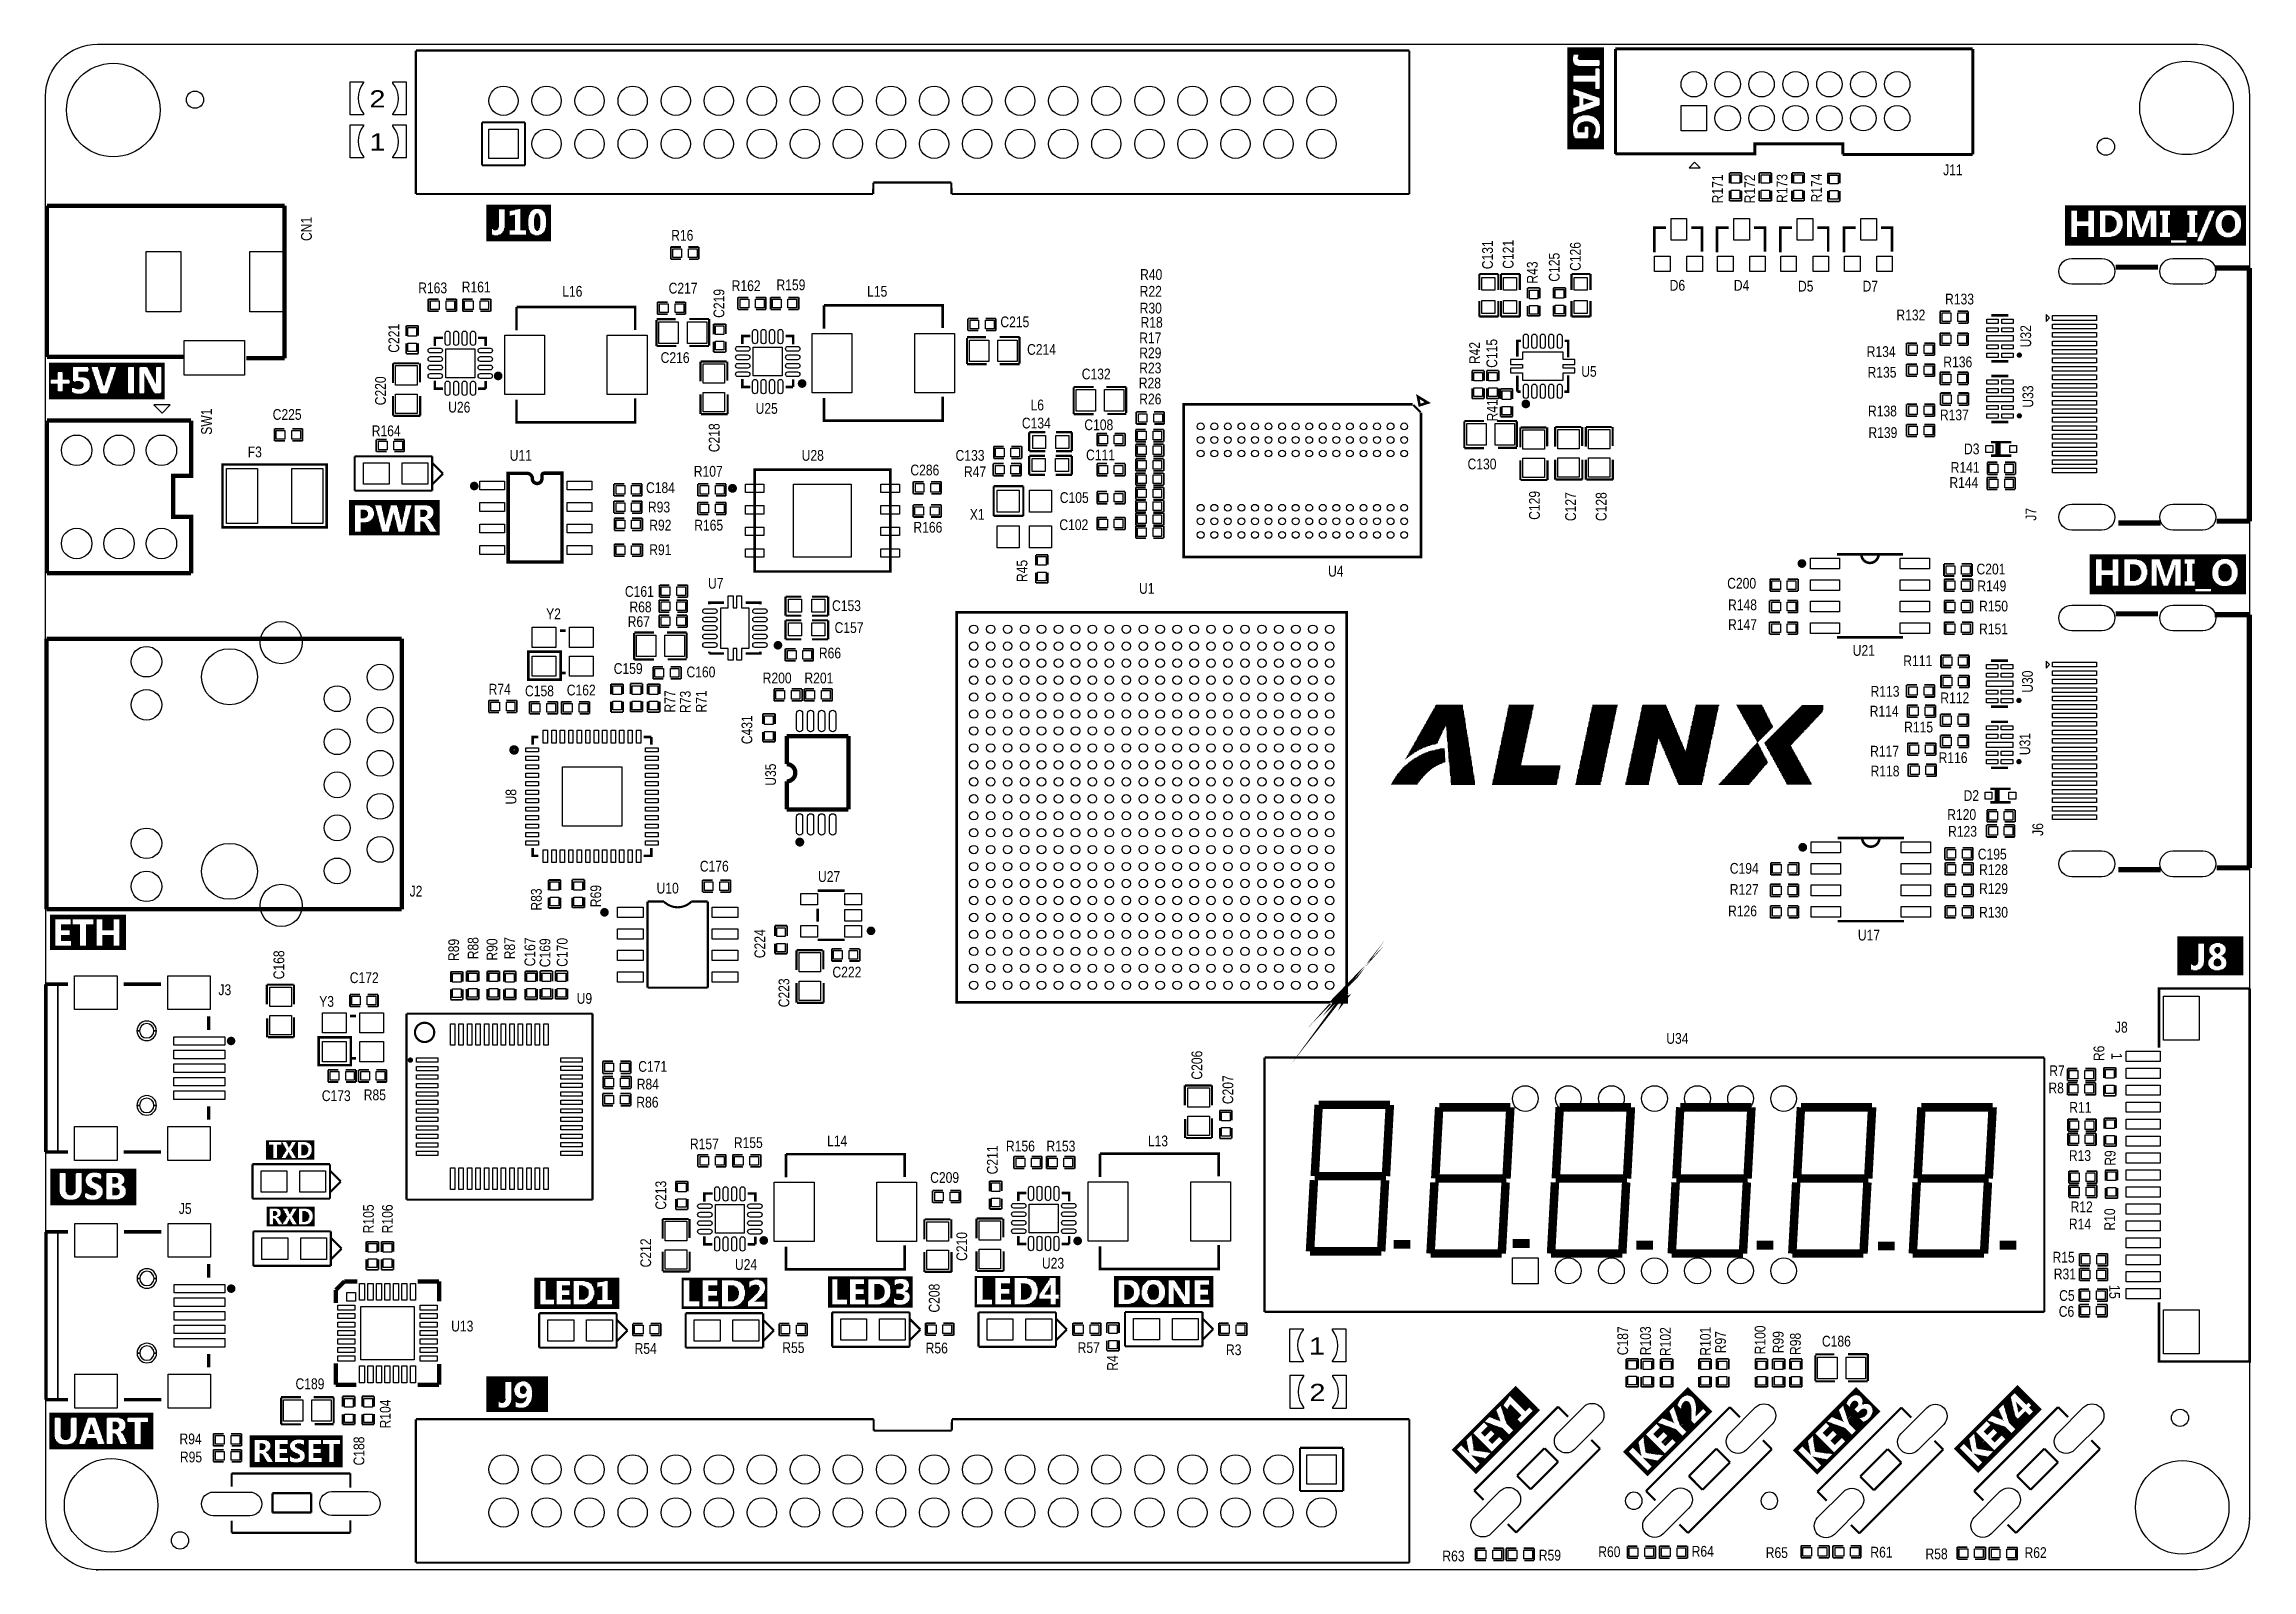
# Model space of a CAD drawing. Extents: x -16 to 114, y 9 to 99.
import ezdxf

# ---------------------------------------------------------------- set-up
doc = ezdxf.new("R2010")
doc.units = 0
for name, color, linetype in [('BG_OUTLINE', 3, 'CONTINUOUS'), ('BG_SILKSCREEN_TOP', 2, 'CONTINUOUS'), ('MA_PEN3', 5, 'CONTINUOUS'), ('PG_SILKSCREEN_TOP', 6, 'CONTINUOUS'), ('PIN_TOP', 7, 'CONTINUOUS'), ('RD_SILKSCREEN_TOP', 8, 'CONTINUOUS')]:
    doc.layers.add(name, color=color, linetype=linetype)

msp = doc.modelspace()

# ---------------------------------------------------------------- texts
at = {"layer": 'BG_SILKSCREEN_TOP', "width": 1.25}
for s, p in [('2', (2.900172, 95.453962)), ('1', (2.900172, 92.913962)), ('1', (58.322972, 21.895562)), ('2', (58.348372, 19.152362))]:
    msp.add_text(s, height=1.016, dxfattribs=at).set_placement(p)
at = {"layer": 'PG_SILKSCREEN_TOP'}
for s, height, rotation, width, p in [('1', 0.635, 270, 0.8784, (105.657142, 39.698676)), ('.', 6.35, 90, 0.64, (64.304164, 27.642312)), ('.', 6.35, 90, 0.64, (71.334122, 27.69235)), ('.', 6.35, 90, 0.64, (78.624176, 27.592274)), ('.', 6.35, 90, 0.64, (85.714078, 27.592274)), ('.', 6.35, 90, 0.64, (92.874084, 27.542236)), ('.', 6.35, 90, 0.64, (100.04425, 27.592274)), ('15', 0.635, 270, 0.8784, (105.530142, 26.008076))]:
    msp.add_text(s, height=height, rotation=rotation, dxfattribs=dict(at, width=width)).set_placement(p)
at = {"layer": 'RD_SILKSCREEN_TOP', "width": 0.84}
for s, p in [('R171', (82.739738, 89.8017)), ('R172', (84.641436, 89.8017)), ('R173', (86.546436, 89.8271)), ('R174', (88.578436, 89.8525)), ('CN1', (-0.499364, 87.5792)), ('C131', (69.172836, 85.9155)), ('C121', (70.392036, 85.9409)), ('C126', (74.354436, 85.8139)), ('R43', (71.814436, 85.0646)), ('C125', (73.109836, 85.1789)), ('C219', (23.833836, 83.0453)), ('C221', (4.656836, 80.9879)), ('U32', (100.922836, 81.3054)), ('R42', (68.410836, 80.3148)), ('C115', (69.426836, 80.0989)), ('C220', (3.869182, 77.8891)), ('R41', (69.451982, 76.9366)), ('U33', (101.049836, 77.7494)), ('SW1', (-6.392164, 76.1492)), ('C218', (23.554182, 75.1205)), ('C129', (71.941182, 71.1327)), ('C127', (74.074782, 71.0565)), ('C128', (75.878182, 71.0565)), ('J7', (101.227636, 71.0819)), ('R45', (41.715436, 67.4624)), ('U30', (101.024436, 60.9346)), ('R77', (20.938236, 59.7662)), ('R73', (21.852636, 59.7408)), ('R71', (22.792436, 59.7662)), ('C431', (25.484582, 57.8993)), ('U31', (100.872036, 57.2516)), ('U35', (26.881582, 55.4482)), ('U8', (11.565382, 54.3433)), ('J6', (101.634036, 52.4891)), ('R69', (16.569182, 48.2854)), ('R83', (13.064236, 48.0822)), ('C224', (26.246582, 45.2755)), ('C168', (-2.125218, 44.0309)), ('R89', (8.187436, 45.1104)), ('R88', (9.330436, 45.212)), ('R90', (10.448036, 45.1358)), ('R87', (11.489182, 45.212)), ('C167', (12.683236, 44.7929)), ('C169', (13.571982, 44.7421)), ('C170', (14.588236, 44.7675)), ('C223', (27.669236, 42.3799)), ('C206', (52.027836, 38.1127)), ('R6', (105.240836, 39.2049)), ('C207', (53.856636, 36.6649)), ('C211', (39.962582, 32.5247)), ('R9', (105.900982, 33.0327)), ('C213', (20.404836, 30.4419)), ('R105', (3.158236, 29.0449)), ('R106', (4.275836, 29.0449)), ('R10', (105.875836, 29.21)), ('C212', (19.515582, 27.0383)), ('C210', (38.159182, 27.4193)), ('C208', (36.533582, 24.3713)), ('C187', (77.148182, 21.8567)), ('R103', (78.494382, 21.8567)), ('R102', (79.662782, 21.8059)), ('R101', (82.024982, 21.8313)), ('R100', (85.250782, 21.9075)), ('R97', (82.913982, 21.971)), ('R99', (86.317582, 21.971)), ('R98', (87.333582, 21.8694)), ('R4', (47.049436, 20.9423)), ('R104', (4.148836, 17.5387)), ('C188', (2.599436, 15.3543))]:
    msp.add_text(s, height=0.635, rotation=90, dxfattribs=at).set_placement(p)
for s, p in [('J11', (95.7326, 91.456764)), ('R16', (20.701, 87.596218)), ('R163', (5.7785, 84.497418)), ('R161', (8.3439, 84.547964)), ('L16', (14.2748, 84.294218)), ('C217', (20.5486, 84.4804)), ('R162', (24.2697, 84.624418)), ('R159', (26.9113, 84.674964)), ('L15', (32.258, 84.294218)), ('R22', (48.3362, 84.293964)), ('R40', (48.3616, 85.284818)), ('D6', (79.60106, 84.648802)), ('D4', (83.38566, 84.648802)), ('D5', (87.17026, 84.598002)), ('D7', (90.98026, 84.598002)), ('R30', (48.3362, 83.303364)), ('R132', (92.9767, 82.897218)), ('R133', (95.8469, 83.837018)), ('C215', (40.1193, 82.490818)), ('R17', (48.3108, 81.550764)), ('R18', (48.387, 82.465164)), ('C216', (20.0787, 80.382364)), ('C214', (41.6941, 80.865218)), ('R29', (48.3108, 80.661764)), ('R134', (91.2241, 80.738218)), ('R136', (95.7453, 80.128618)), ('C132', (44.9199, 79.417418)), ('R28', (48.2854, 78.883764)), ('R23', (48.3108, 79.772764)), ('U5', (74.3839, 79.569818)), ('R135', (91.2749, 79.519018)), ('L6', (41.8973, 77.588618)), ('R26', (48.3108, 77.943964)), ('C225', (-2.8067, 77.029564)), ('U26', (7.5438, 77.461618)), ('U25', (25.6794, 77.385418)), ('C134', (41.3893, 76.521818)), ('C108', (45.0723, 76.420218)), ('R138', (91.3003, 77.233018)), ('R137', (95.5421, 77.004418)), ('R164', (3.0353, 76.064618)), ('R139', (91.3257, 75.963018)), ('D3', (96.9645, 74.997818)), ('F3', (-4.2799, 74.820018)), ('U11', (11.176, 74.616564)), ('R107', (22.0345, 73.677018)), ('U28', (28.3972, 74.616818)), ('C286', (34.8107, 73.753218)), ('C133', (37.4777, 74.616564)), ('R47', (37.973, 73.651618)), ('C111', (45.1739, 74.642218)), ('C130', (67.6783, 74.108564)), ('R141', (96.1771, 73.905364)), ('C184', (19.2151, 72.711818)), ('R144', (96.1009, 73.016618)), ('R93', (19.3294, 71.568818)), ('X1', (38.3159, 71.137018)), ('C105', (43.6245, 72.127618)), ('R92', (19.4056, 70.501764)), ('R165', (22.0599, 70.502018)), ('R166', (34.9885, 70.374764)), ('C102', (43.5991, 70.527418)), ('R91', (19.4056, 69.053964)), ('U4', (59.4487, 67.784218)), ('C201', (97.7011, 67.911218)), ('C161', (17.9705, 66.590164)), ('U7', (22.8727, 67.072764)), ('U1', (48.2981, 66.768218)), ('C200', (82.9945, 67.072764)), ('R148', (83.0453, 65.803018)), ('R149', (97.7519, 66.920364)), ('Y2', (13.3223, 65.269618)), ('R67', (18.1356, 64.812418)), ('R68', (18.2372, 65.676018)), ('C153', (30.1879, 65.752218)), ('R147', (83.0453, 64.634618)), ('R150', (97.8535, 65.726564)), ('C157', (30.3403, 64.456818)), ('R151', (97.8535, 64.380364)), ('C159', (17.3101, 62.043564)), ('R66', (29.4132, 62.958218)), ('U21', (90.3986, 63.110618)), ('R111', (93.3831, 62.501018)), ('R74', (9.9314, 60.824618)), ('C158', (12.0777, 60.723018)), ('C162', (14.5415, 60.773564)), ('C160', (21.6027, 61.840618)), ('R200', (26.0985, 61.484764)), ('R201', (28.5623, 61.484764)), ('R113', (91.4527, 60.697618)), ('R114', (91.4019, 59.529218)), ('R112', (95.5675, 60.316618)), ('R115', (93.4339, 58.589418)), ('R117', (91.4273, 57.167018)), ('R116', (95.4659, 56.786018)), ('R118', (91.4527, 55.998618)), ('D2', (96.9391, 54.550818)), ('R120', (95.9739, 53.432964)), ('R123', (96.0247, 52.442618)), ('C176', (22.3901, 50.385218)), ('C194', (83.1469, 50.257964)), ('C195', (97.7773, 51.096418)), ('R128', (97.8535, 50.181764)), ('J2', (5.2705, 48.911764)), ('U10', (19.8374, 49.089818)), ('U27', (29.3624, 49.775364)), ('R127', (83.1469, 49.013618)), ('R129', (97.8535, 49.064164)), ('R126', (83.0453, 47.743618)), ('R130', (97.8535, 47.667164)), ('U17', (90.7034, 46.321218)), ('C172', (1.7399, 43.806618)), ('C222', (30.2133, 44.136818)), ('J3', (-6.0071, 43.095418)), ('Y3', (-0.0635, 42.409618)), ('U9', (15.1257, 42.587418)), ('U34', (79.4004, 40.225218)), ('J8', (105.8672, 40.887396)), ('C171', (18.7579, 38.574218)), ('R84', (18.669, 37.532564)), ('R8', (101.9429, 37.304218)), ('R7', (101.9937, 38.320218)), ('C173', (0.0889, 36.846764)), ('R85', (2.5654, 36.897818)), ('R86', (18.6436, 36.466018)), ('R11', (103.1748, 36.161218)), ('R157', (21.8059, 34.002218)), ('R155', (24.3967, 34.078164)), ('L14', (29.8958, 34.180018)), ('R156', (40.4495, 33.875218)), ('R153', (42.8371, 33.874964)), ('L13', (48.8188, 34.180018)), ('R13', (103.1494, 33.316418)), ('C209', (35.9791, 32.021018)), ('J5', (-8.3439, 30.192218)), ('R12', (103.251, 30.293818)), ('R14', (103.1494, 29.277818)), ('U24', (24.4602, 26.890218)), ('U23', (42.5704, 26.966418)), ('R15', (102.1842, 27.322018)), ('R31', (102.2604, 26.331164)), ('C6', (102.5525, 24.121364)), ('C5', (102.5779, 25.061164)), ('U13', (7.7216, 23.258018)), ('R54', (18.542, 21.936964)), ('R55', (27.2542, 21.987764)), ('R56', (35.7124, 21.962364)), ('R57', (44.6786, 21.987764)), ('R3', (53.4289, 21.861018)), ('C186', (88.5825, 22.368764)), ('C189', (-1.4605, 19.854418)), ('R94', (-8.3058, 16.603218)), ('R95', (-8.2804, 15.536164)), ('R60', (75.3872, 9.948164)), ('R64', (80.899, 9.973818)), ('R65', (85.2678, 9.897618)), ('R61', (91.44, 9.923018)), ('R58', (94.6912, 9.821164)), ('R62', (100.5332, 9.897618)), ('R63', (66.1924, 9.694418)), ('R59', (71.882, 9.745218))]:
    msp.add_text(s, height=0.635, dxfattribs=at).set_placement(p)

# ---------------------------------------------------------------- linework, layer by layer
at = {"layer": 'BG_OUTLINE'}
for points in [[(-13.134086, 99.189794), (110.731046, 99.189794, -0.414215), (113.79708, 96.12376), (113.799874, 12.17676), (113.79708, 12.263374, -0.41422), (110.731046, 9.19734), (-13.22832, 9.19734), (-13.12672, 9.20496, -0.414214), (-16.192754, 12.270994), (-16.20012, 96.12376, -0.414215)], [(-9.662414, 40.992044, 1), (-10.815066, 40.992044, 1)], [(-9.662414, 36.592256, 1), (-10.815066, 36.592256, 1)], [(-9.652254, 26.383234, 1), (-10.804906, 26.383234, 1)], [(-9.652254, 21.983446, 1), (-10.804906, 21.983446, 1)], [(77.981048, 13.272516, 1), (76.983336, 13.272516, 1)], [(85.981032, 13.272516, 1), (84.98332, 13.272516, 1)]]:
    msp.add_lwpolyline(points, format="xyb", close=True, dxfattribs=at)
at = {"layer": 'BG_SILKSCREEN_TOP'}
for points in [[(2.557272, 96.97212), (2.557272, 96.92005, 0.35658), (2.557272, 95.09379), (2.557272, 95.01632), (1.769872, 95.01632), (1.769872, 96.97212)], [(4.284472, 95.01632), (4.284472, 95.06839, 0.356575), (4.284472, 96.89465), (4.284472, 96.97212), (5.071872, 96.97212), (5.071872, 95.01632)], [(2.557272, 94.43212), (2.557272, 94.38005, 0.356579), (2.557272, 92.55379), (2.557272, 92.47632), (1.769872, 92.47632), (1.769872, 94.43212)], [(4.284472, 92.47632), (4.284472, 92.52839, 0.356579), (4.284472, 94.35465), (4.284472, 94.43212), (5.071872, 94.43212), (5.071872, 92.47632)], [(57.980072, 23.41372), (57.980072, 23.36165, 0.356579), (57.980072, 21.53539), (57.980072, 21.45792), (57.192672, 21.45792), (57.192672, 23.41372)], [(59.707272, 21.45792), (59.707272, 21.50999, 0.356579), (59.707272, 23.33625), (59.707272, 23.41372), (60.494672, 23.41372), (60.494672, 21.45792)], [(58.005472, 20.67052), (58.005472, 20.61845, 0.35658), (58.005472, 18.79219), (58.005472, 18.71472), (57.218072, 18.71472), (57.218072, 20.67052)], [(59.732672, 18.71472), (59.732672, 18.76679, 0.356575), (59.732672, 20.59305), (59.732672, 20.67052), (60.520072, 20.67052), (60.520072, 18.71472)]]:
    msp.add_lwpolyline(points, format="xyb", close=True, dxfattribs=at)
at = {"layer": 'MA_PEN3', "const_width": 0.0254}
for points in [[(73.574656, 98.999802), (73.574656, 92.980002)], [(73.600056, 98.999802), (73.600056, 92.980002)], [(73.625456, 98.999802), (73.625456, 92.980002)], [(73.650856, 98.999802), (73.650856, 92.980002)], [(73.676256, 98.999802), (73.676256, 92.980002)], [(73.701656, 98.999802), (73.701656, 92.980002)], [(73.727056, 98.999802), (73.727056, 92.980002)], [(73.752456, 98.999802), (73.752456, 92.980002)], [(73.777856, 98.999802), (73.777856, 92.980002)], [(73.803256, 98.999802), (73.803256, 92.980002)], [(73.828656, 98.999802), (73.828656, 92.980002)], [(73.854056, 98.999802), (73.854056, 92.980002)], [(73.879456, 98.999802), (73.879456, 92.980002)], [(73.904856, 98.999802), (73.904856, 98.441002)], [(73.930256, 98.999802), (73.930256, 98.517202)], [(73.955656, 98.999802), (73.955656, 98.568002)], [(73.981056, 98.999802), (73.981056, 98.568002)], [(74.006456, 98.999802), (74.006456, 98.568002)], [(74.031856, 98.999802), (74.031856, 98.568002)], [(74.057256, 98.999802), (74.057256, 98.568002)], [(74.082656, 98.999802), (74.082656, 98.568002)], [(74.108056, 98.999802), (74.108056, 98.568002)], [(74.133456, 98.999802), (74.133456, 98.568002)], [(74.158856, 98.999802), (74.158856, 98.568002)], [(74.184256, 98.999802), (74.184256, 98.568002)], [(74.209656, 98.999802), (74.209656, 98.568002)], [(74.235056, 98.999802), (74.235056, 98.288602)], [(74.260456, 98.999802), (74.260456, 98.263202)], [(74.285856, 98.999802), (74.285856, 98.263202)], [(74.311256, 98.999802), (74.311256, 98.263202)], [(74.336656, 98.999802), (74.336656, 98.263202)], [(74.362056, 98.999802), (74.362056, 98.263202)], [(74.387456, 98.999802), (74.387456, 98.263202)], [(74.412856, 98.999802), (74.412856, 98.263202)], [(74.438256, 98.999802), (74.438256, 98.263202)], [(74.463656, 98.999802), (74.463656, 98.263202)], [(74.489056, 98.999802), (74.489056, 98.263202)], [(74.514456, 98.999802), (74.514456, 98.263202)], [(74.539856, 98.999802), (74.539856, 98.263202)], [(74.565256, 98.999802), (74.565256, 98.263202)], [(74.590656, 98.999802), (74.590656, 98.263202)], [(74.616056, 98.999802), (74.616056, 98.263202)], [(74.641456, 98.999802), (74.641456, 98.263202)], [(74.666856, 98.999802), (74.666856, 98.263202)], [(74.692256, 98.999802), (74.692256, 98.263202)], [(74.717656, 98.999802), (74.717656, 98.263202)], [(74.743056, 98.999802), (74.743056, 98.263202)], [(74.768456, 98.999802), (74.768456, 98.263202)], [(74.793856, 98.999802), (74.793856, 98.263202)], [(74.819256, 98.999802), (74.819256, 98.263202)], [(74.844656, 98.999802), (74.844656, 98.263202)], [(74.870056, 98.999802), (74.870056, 98.263202)], [(74.895456, 98.999802), (74.895456, 98.263202)], [(74.920856, 98.999802), (74.920856, 98.263202)], [(74.946256, 98.999802), (74.946256, 98.263202)], [(74.971656, 98.999802), (74.971656, 98.263202)], [(74.997056, 98.999802), (74.997056, 98.263202)], [(75.022456, 98.999802), (75.022456, 98.263202)], [(75.047856, 98.999802), (75.047856, 98.263202)], [(75.073256, 98.999802), (75.073256, 98.263202)], [(75.098656, 98.999802), (75.098656, 98.263202)], [(75.124056, 98.999802), (75.124056, 98.263202)], [(75.149456, 98.999802), (75.149456, 98.263202)], [(75.174856, 98.999802), (75.174856, 98.263202)], [(75.200256, 98.999802), (75.200256, 98.263202)], [(75.225656, 98.999802), (75.225656, 98.263202)], [(75.251056, 98.999802), (75.251056, 98.263202)], [(75.276456, 98.999802), (75.276456, 98.263202)], [(75.301856, 98.999802), (75.301856, 98.263202)], [(75.327256, 98.999802), (75.327256, 98.263202)], [(75.352656, 98.999802), (75.352656, 98.263202)], [(75.378056, 98.999802), (75.378056, 98.263202)], [(75.403456, 98.999802), (75.403456, 98.263202)], [(75.428856, 98.999802), (75.428856, 98.263202)], [(75.454256, 98.999802), (75.454256, 98.237802)], [(75.479656, 98.999802), (75.479656, 94.351602)], [(75.505056, 98.999802), (75.505056, 92.980002)], [(75.530456, 98.999802), (75.530456, 92.980002)], [(75.555856, 98.999802), (75.555856, 92.980002)], [(75.581256, 98.999802), (75.581256, 92.980002)], [(75.606656, 98.999802), (75.606656, 92.980002)], [(75.632056, 98.999802), (75.632056, 92.980002)], [(75.657456, 98.999802), (75.657456, 92.980002)], [(75.682856, 98.999802), (75.682856, 92.980002)], [(75.708256, 98.999802), (75.708256, 92.980002)], [(73.904856, 98.187002), (73.904856, 94.377002)], [(73.930256, 98.110802), (73.930256, 97.298002)], [(73.955656, 98.060002), (73.955656, 97.323402)], [(73.981056, 98.009202), (73.981056, 97.323402)], [(74.006456, 98.009202), (74.006456, 97.323402)], [(74.031856, 97.983802), (74.031856, 97.323402)], [(74.057256, 97.958402), (74.057256, 97.323402)], [(74.082656, 97.958402), (74.082656, 97.323402)], [(74.108056, 97.933002), (74.108056, 97.323402)], [(74.133456, 97.933002), (74.133456, 97.323402)], [(74.158856, 97.933002), (74.158856, 97.323402)], [(74.184256, 98.415602), (74.184256, 98.314002)], [(74.184256, 97.907602), (74.184256, 97.323402)], [(74.209656, 98.466402), (74.209656, 98.288602)], [(74.209656, 97.907602), (74.209656, 97.323402)], [(74.235056, 97.907602), (74.235056, 97.323402)], [(74.260456, 97.907602), (74.260456, 97.323402)], [(74.285856, 97.907602), (74.285856, 97.323402)], [(74.311256, 97.907602), (74.311256, 97.323402)], [(74.336656, 97.907602), (74.336656, 97.323402)], [(74.362056, 97.907602), (74.362056, 97.323402)], [(74.387456, 97.907602), (74.387456, 97.323402)], [(74.412856, 97.907602), (74.412856, 97.323402)], [(74.438256, 97.907602), (74.438256, 97.323402)], [(74.463656, 97.907602), (74.463656, 97.323402)], [(74.489056, 97.907602), (74.489056, 97.323402)], [(74.514456, 97.907602), (74.514456, 97.323402)], [(74.539856, 97.907602), (74.539856, 97.323402)], [(74.565256, 97.907602), (74.565256, 97.323402)], [(74.590656, 97.907602), (74.590656, 97.323402)], [(74.616056, 97.907602), (74.616056, 97.323402)], [(74.641456, 97.907602), (74.641456, 97.323402)], [(74.666856, 97.907602), (74.666856, 97.323402)], [(74.692256, 97.907602), (74.692256, 97.323402)], [(74.717656, 97.907602), (74.717656, 97.323402)], [(74.743056, 97.907602), (74.743056, 97.323402)], [(74.768456, 97.907602), (74.768456, 97.323402)], [(74.793856, 97.907602), (74.793856, 97.323402)], [(74.819256, 97.907602), (74.819256, 97.323402)], [(74.844656, 97.907602), (74.844656, 97.323402)], [(74.870056, 97.907602), (74.870056, 97.323402)], [(74.895456, 97.907602), (74.895456, 97.323402)], [(74.920856, 97.907602), (74.920856, 97.323402)], [(74.946256, 97.907602), (74.946256, 97.323402)], [(74.971656, 97.907602), (74.971656, 97.323402)], [(74.997056, 97.907602), (74.997056, 97.323402)], [(75.022456, 97.907602), (75.022456, 97.323402)], [(75.047856, 97.907602), (75.047856, 97.323402)], [(75.073256, 97.907602), (75.073256, 97.323402)], [(75.098656, 97.907602), (75.098656, 97.323402)], [(75.124056, 97.907602), (75.124056, 97.323402)], [(75.149456, 97.907602), (75.149456, 97.323402)], [(75.174856, 97.907602), (75.174856, 97.323402)], [(75.200256, 97.907602), (75.200256, 97.323402)], [(75.225656, 97.907602), (75.225656, 97.729802)], [(75.251056, 97.907602), (75.251056, 97.755202)], [(75.276456, 97.907602), (75.276456, 97.755202)], [(75.301856, 97.907602), (75.301856, 97.755202)], [(75.327256, 97.907602), (75.327256, 97.755202)], [(75.352656, 97.907602), (75.352656, 97.755202)], [(75.378056, 97.907602), (75.378056, 97.755202)], [(75.403456, 97.907602), (75.403456, 97.755202)], [(75.428856, 97.907602), (75.428856, 97.755202)], [(75.454256, 97.933002), (75.454256, 97.729802)], [(73.930256, 96.993202), (73.930256, 96.510602)], [(73.955656, 96.967802), (73.955656, 96.536002)], [(73.981056, 96.967802), (73.981056, 96.536002)], [(74.006456, 96.967802), (74.006456, 96.510602)], [(74.031856, 96.967802), (74.031856, 96.510602)], [(74.057256, 96.967802), (74.057256, 96.510602)], [(74.082656, 96.967802), (74.082656, 96.485202)], [(74.108056, 96.967802), (74.108056, 96.485202)], [(74.133456, 96.967802), (74.133456, 96.485202)], [(74.158856, 96.967802), (74.158856, 96.459802)], [(74.184256, 96.967802), (74.184256, 96.459802)], [(74.209656, 96.967802), (74.209656, 96.459802)], [(74.235056, 96.967802), (74.235056, 96.434402)], [(74.260456, 96.967802), (74.260456, 96.434402)], [(74.285856, 96.967802), (74.285856, 96.434402)], [(74.311256, 96.967802), (74.311256, 96.409002)], [(74.336656, 96.967802), (74.336656, 96.409002)], [(74.362056, 96.967802), (74.362056, 96.383602)], [(74.387456, 96.967802), (74.387456, 96.383602)], [(74.412856, 96.967802), (74.412856, 96.383602)], [(74.438256, 96.967802), (74.438256, 96.358202)], [(74.463656, 96.967802), (74.463656, 96.358202)], [(74.489056, 96.967802), (74.489056, 96.358202)], [(74.514456, 96.967802), (74.514456, 96.332802)], [(74.539856, 96.967802), (74.539856, 96.332802)], [(74.565256, 96.967802), (74.565256, 96.332802)], [(74.590656, 96.967802), (74.590656, 96.307402)], [(74.616056, 96.967802), (74.616056, 96.307402)], [(74.641456, 96.967802), (74.641456, 96.307402)], [(74.666856, 96.967802), (74.666856, 96.282002)], [(74.692256, 96.967802), (74.692256, 96.282002)], [(74.717656, 96.967802), (74.717656, 96.282002)], [(74.743056, 96.967802), (74.743056, 96.256602)], [(74.768456, 96.967802), (74.768456, 96.256602)], [(74.793856, 96.967802), (74.793856, 96.256602)], [(74.819256, 96.967802), (74.819256, 96.231202)], [(74.844656, 96.967802), (74.844656, 96.231202)], [(74.870056, 96.967802), (74.870056, 96.205802)], [(74.895456, 96.967802), (74.895456, 96.205802)], [(74.920856, 96.967802), (74.920856, 96.205802)], [(74.946256, 96.967802), (74.946256, 96.180402)], [(74.971656, 96.967802), (74.971656, 96.180402)], [(74.997056, 96.967802), (74.997056, 96.180402)], [(75.022456, 96.967802), (75.022456, 96.155002)], [(75.047856, 96.967802), (75.047856, 96.155002)], [(75.073256, 96.967802), (75.073256, 96.155002)], [(75.098656, 96.967802), (75.098656, 96.129602)], [(75.124056, 96.967802), (75.124056, 96.129602)], [(75.149456, 96.967802), (75.149456, 96.129602)], [(75.174856, 96.967802), (75.174856, 96.104202)], [(75.200256, 96.967802), (75.200256, 96.104202)], [(75.225656, 96.561402), (75.225656, 96.104202)], [(75.251056, 96.536002), (75.251056, 96.078802)], [(75.276456, 96.536002), (75.276456, 96.078802)], [(75.301856, 96.536002), (75.301856, 96.078802)], [(75.327256, 96.536002), (75.327256, 96.053402)], [(75.352656, 96.536002), (75.352656, 96.053402)], [(75.378056, 96.536002), (75.378056, 96.028002)], [(75.403456, 96.536002), (75.403456, 96.028002)], [(75.428856, 96.536002), (75.428856, 96.028002)], [(75.454256, 96.561402), (75.454256, 96.002602)], [(73.930256, 96.205802), (73.930256, 95.418402)], [(73.930256, 95.088202), (73.930256, 94.504002)], [(73.955656, 96.180402), (73.955656, 95.443802)], [(73.955656, 95.062802), (73.955656, 94.580202)], [(73.981056, 96.180402), (73.981056, 95.443802)], [(73.981056, 95.062802), (73.981056, 94.631002)], [(74.006456, 96.180402), (74.006456, 95.443802)], [(74.006456, 95.062802), (74.006456, 94.656402)], [(74.031856, 96.155002), (74.031856, 95.469202)], [(74.031856, 95.088202), (74.031856, 94.707202)], [(74.057256, 96.155002), (74.057256, 95.469202)], [(74.057256, 95.088202), (74.057256, 94.732602)], [(74.082656, 96.155002), (74.082656, 95.469202)], [(74.082656, 95.088202), (74.082656, 94.758002)], [(74.108056, 96.129602), (74.108056, 95.494602)], [(74.108056, 95.113602), (74.108056, 94.783402)], [(74.133456, 96.129602), (74.133456, 95.494602)], [(74.133456, 95.113602), (74.133456, 94.808802)], [(74.158856, 96.129602), (74.158856, 95.494602)], [(74.158856, 95.139002), (74.158856, 94.834202)], [(74.184256, 96.104202), (74.184256, 95.520002)], [(74.184256, 95.139002), (74.184256, 94.859602)], [(74.209656, 96.104202), (74.209656, 95.520002)], [(74.209656, 95.139002), (74.209656, 94.885002)], [(74.235056, 96.104202), (74.235056, 95.520002)], [(74.235056, 95.164402), (74.235056, 94.885002)], [(74.260456, 96.078802), (74.260456, 95.545402)], [(74.260456, 95.164402), (74.260456, 94.910402)], [(74.285856, 95.164402), (74.285856, 94.910402)], [(74.311256, 95.189802), (74.311256, 94.935802)], [(74.336656, 95.189802), (74.336656, 94.935802)], [(74.362056, 95.189802), (74.362056, 94.935802)], [(74.387456, 95.215202), (74.387456, 94.961202)], [(74.412856, 95.215202), (74.412856, 94.961202)], [(74.438256, 95.215202), (74.438256, 94.961202)], [(74.463656, 95.240602), (74.463656, 94.986602)], [(74.489056, 95.240602), (74.489056, 94.986602)], [(74.514456, 96.002602), (74.514456, 95.621602)], [(74.514456, 95.240602), (74.514456, 94.986602)], [(74.539856, 96.002602), (74.539856, 95.621602)], [(74.539856, 95.266002), (74.539856, 94.986602)], [(74.565256, 96.002602), (74.565256, 95.621602)], [(74.565256, 95.266002), (74.565256, 94.986602)], [(74.590656, 95.977202), (74.590656, 95.647002)], [(74.590656, 95.266002), (74.590656, 94.986602)], [(74.616056, 95.977202), (74.616056, 95.647002)], [(74.616056, 95.291402), (74.616056, 94.986602)], [(74.641456, 95.977202), (74.641456, 95.647002)], [(74.641456, 95.291402), (74.641456, 94.986602)], [(74.666856, 95.951802), (74.666856, 95.672402)], [(74.666856, 95.316802), (74.666856, 94.986602)], [(74.692256, 95.951802), (74.692256, 95.672402)], [(74.692256, 95.316802), (74.692256, 94.986602)], [(74.717656, 95.951802), (74.717656, 95.672402)], [(74.717656, 95.316802), (74.717656, 94.986602)], [(74.743056, 95.926402), (74.743056, 95.697802)], [(74.743056, 95.342202), (74.743056, 94.986602)], [(74.768456, 95.926402), (74.768456, 95.697802)], [(74.768456, 95.342202), (74.768456, 94.986602)], [(74.793856, 95.926402), (74.793856, 95.697802)], [(74.793856, 95.342202), (74.793856, 94.986602)], [(74.819256, 95.901002), (74.819256, 95.723202)], [(74.819256, 95.367602), (74.819256, 94.986602)], [(74.844656, 95.901002), (74.844656, 95.723202)], [(74.844656, 95.367602), (74.844656, 94.986602)], [(74.870056, 95.901002), (74.870056, 95.723202)], [(74.870056, 95.367602), (74.870056, 94.986602)], [(74.895456, 95.875602), (74.895456, 95.748602)], [(74.895456, 95.393002), (74.895456, 94.961202)], [(74.920856, 95.875602), (74.920856, 95.748602)], [(74.920856, 95.393002), (74.920856, 94.961202)], [(74.946256, 95.875602), (74.946256, 95.748602)], [(74.946256, 95.393002), (74.946256, 94.961202)], [(74.971656, 95.875602), (74.971656, 95.774002)], [(74.971656, 95.418402), (74.971656, 94.961202)], [(74.997056, 95.850202), (74.997056, 95.774002)], [(74.997056, 95.418402), (74.997056, 94.935802)], [(75.022456, 95.850202), (75.022456, 95.774002)], [(75.022456, 95.418402), (75.022456, 94.935802)], [(75.047856, 95.850202), (75.047856, 95.799402)], [(75.047856, 95.443802), (75.047856, 94.935802)], [(75.073256, 95.824802), (75.073256, 95.799402)], [(75.073256, 95.443802), (75.073256, 94.910402)], [(75.098656, 95.824802), (75.098656, 95.799402)], [(75.098656, 95.469202), (75.098656, 94.910402)], [(75.124056, 95.469202), (75.124056, 94.885002)], [(75.149456, 95.469202), (75.149456, 94.885002)], [(75.174856, 95.494602), (75.174856, 94.859602)], [(75.200256, 95.494602), (75.200256, 94.834202)], [(75.225656, 95.494602), (75.225656, 94.808802)], [(75.251056, 95.520002), (75.251056, 94.808802)], [(75.276456, 95.520002), (75.276456, 94.783402)], [(75.301856, 95.520002), (75.301856, 94.758002)], [(75.327256, 95.545402), (75.327256, 94.707202)], [(75.352656, 95.545402), (75.352656, 94.681802)], [(75.378056, 95.545402), (75.378056, 94.656402)], [(75.403456, 95.570802), (75.403456, 94.605602)], [(75.428856, 95.570802), (75.428856, 94.554802)], [(75.454256, 95.596202), (75.454256, 94.478602)], [(73.904856, 93.996002), (73.904856, 92.980002)], [(73.930256, 93.869002), (73.930256, 92.980002)], [(73.955656, 93.767402), (73.955656, 92.980002)], [(74.158856, 94.275402), (74.158856, 94.097602)], [(74.184256, 94.351602), (74.184256, 94.021402)], [(74.209656, 94.402402), (74.209656, 93.996002)], [(74.235056, 94.453202), (74.235056, 93.996002)], [(74.260456, 94.478602), (74.260456, 93.996002)], [(74.285856, 94.504002), (74.285856, 93.996002)], [(74.311256, 94.529402), (74.311256, 93.996002)], [(74.336656, 94.554802), (74.336656, 93.996002)], [(74.362056, 94.554802), (74.362056, 93.996002)], [(74.387456, 94.580202), (74.387456, 93.996002)], [(74.412856, 94.580202), (74.412856, 93.996002)], [(74.438256, 94.605602), (74.438256, 93.996002)], [(74.463656, 94.605602), (74.463656, 93.996002)], [(74.489056, 94.605602), (74.489056, 93.996002)], [(74.514456, 94.605602), (74.514456, 93.996002)], [(74.539856, 94.631002), (74.539856, 93.996002)], [(74.565256, 94.631002), (74.565256, 93.996002)], [(74.590656, 94.631002), (74.590656, 94.300802)], [(74.616056, 94.631002), (74.616056, 94.326202)], [(74.641456, 94.631002), (74.641456, 94.326202)], [(74.666856, 94.631002), (74.666856, 94.326202)], [(74.692256, 94.631002), (74.692256, 94.326202)], [(74.717656, 94.631002), (74.717656, 94.326202)], [(74.743056, 94.631002), (74.743056, 94.326202)], [(74.768456, 94.631002), (74.768456, 94.326202)], [(74.793856, 94.631002), (74.793856, 94.300802)], [(74.819256, 94.631002), (74.819256, 92.980002)], [(74.844656, 94.631002), (74.844656, 92.980002)], [(74.870056, 94.605602), (74.870056, 92.980002)], [(74.895456, 94.605602), (74.895456, 92.980002)], [(74.920856, 94.605602), (74.920856, 92.980002)], [(74.946256, 94.580202), (74.946256, 92.980002)], [(74.971656, 94.580202), (74.971656, 92.980002)], [(74.997056, 94.554802), (74.997056, 92.980002)], [(75.022456, 94.554802), (75.022456, 92.980002)], [(75.047856, 94.529402), (75.047856, 92.980002)], [(75.073256, 94.504002), (75.073256, 92.980002)], [(75.098656, 94.504002), (75.098656, 92.980002)], [(75.124056, 94.478602), (75.124056, 93.767402)], [(75.149456, 94.427802), (75.149456, 93.818202)], [(75.174856, 94.402402), (75.174856, 93.869002)], [(75.200256, 94.351602), (75.200256, 93.945202)], [(75.225656, 94.275402), (75.225656, 94.046802)], [(75.428856, 93.767402), (75.428856, 92.980002)], [(75.454256, 93.843602), (75.454256, 92.980002)], [(75.479656, 93.970602), (75.479656, 92.980002)], [(73.981056, 93.691202), (73.981056, 92.980002)], [(74.006456, 93.665802), (74.006456, 92.980002)], [(74.031856, 93.665802), (74.031856, 92.980002)], [(74.057256, 93.640402), (74.057256, 92.980002)], [(74.082656, 93.640402), (74.082656, 92.980002)], [(74.108056, 93.640402), (74.108056, 92.980002)], [(74.133456, 93.640402), (74.133456, 92.980002)], [(74.158856, 93.640402), (74.158856, 92.980002)], [(74.184256, 93.640402), (74.184256, 92.980002)], [(74.209656, 93.640402), (74.209656, 92.980002)], [(74.235056, 93.640402), (74.235056, 92.980002)], [(74.260456, 93.640402), (74.260456, 92.980002)], [(74.285856, 93.640402), (74.285856, 92.980002)], [(74.311256, 93.640402), (74.311256, 92.980002)], [(74.336656, 93.640402), (74.336656, 92.980002)], [(74.362056, 93.640402), (74.362056, 92.980002)], [(74.387456, 93.640402), (74.387456, 92.980002)], [(74.412856, 93.640402), (74.412856, 92.980002)], [(74.438256, 93.640402), (74.438256, 92.980002)], [(74.463656, 93.640402), (74.463656, 92.980002)], [(74.489056, 93.640402), (74.489056, 92.980002)], [(74.514456, 93.640402), (74.514456, 92.980002)], [(74.539856, 93.640402), (74.539856, 92.980002)], [(74.565256, 93.640402), (74.565256, 92.980002)], [(74.590656, 93.640402), (74.590656, 92.980002)], [(74.616056, 93.640402), (74.616056, 92.980002)], [(74.641456, 93.640402), (74.641456, 92.980002)], [(74.666856, 93.640402), (74.666856, 92.980002)], [(74.692256, 93.640402), (74.692256, 92.980002)], [(74.717656, 93.640402), (74.717656, 92.980002)], [(74.743056, 93.640402), (74.743056, 92.980002)], [(74.768456, 93.665802), (74.768456, 92.980002)], [(74.793856, 93.691202), (74.793856, 92.980002)], [(75.124056, 93.665802), (75.124056, 92.980002)], [(75.149456, 93.640402), (75.149456, 92.980002)], [(75.174856, 93.640402), (75.174856, 92.980002)], [(75.200256, 93.640402), (75.200256, 92.980002)], [(75.225656, 93.640402), (75.225656, 92.980002)], [(75.251056, 93.640402), (75.251056, 92.980002)], [(75.276456, 93.640402), (75.276456, 92.980002)], [(75.301856, 93.640402), (75.301856, 92.980002)], [(75.327256, 93.640402), (75.327256, 92.980002)], [(75.352656, 93.665802), (75.352656, 92.980002)], [(75.378056, 93.665802), (75.378056, 92.980002)], [(75.403456, 93.716602), (75.403456, 92.980002)], [(9.8044, 89.7128), (13.6144, 89.7128)], [(9.8044, 89.6874), (13.6144, 89.6874)], [(9.8044, 89.662), (13.6144, 89.662)], [(9.8044, 89.6366), (13.6144, 89.6366)], [(9.8044, 89.6112), (13.6144, 89.6112)], [(9.8044, 89.5858), (13.6144, 89.5858)], [(9.8044, 89.5604), (13.6144, 89.5604)], [(9.8044, 89.535), (13.6144, 89.535)], [(9.8044, 89.5096), (13.6144, 89.5096)], [(9.8044, 89.4842), (13.6144, 89.4842)], [(9.8044, 89.4588), (11.7094, 89.4588)], [(9.8044, 89.4334), (10.541, 89.4334)], [(9.8044, 89.408), (10.541, 89.408)], [(9.8044, 89.3826), (10.541, 89.3826)], [(9.8044, 89.3572), (10.541, 89.3572)], [(9.8044, 89.3318), (10.541, 89.3318)], [(9.8044, 89.3064), (10.541, 89.3064)], [(9.8044, 89.281), (10.541, 89.281)], [(9.8044, 89.2556), (10.541, 89.2556)], [(9.8044, 89.2302), (10.541, 89.2302)], [(9.8044, 89.2048), (10.541, 89.2048)], [(9.8044, 89.1794), (10.541, 89.1794)], [(9.8044, 89.154), (10.541, 89.154)], [(9.8044, 89.1286), (10.541, 89.1286)], [(9.8044, 89.1032), (10.541, 89.1032)], [(9.8044, 89.0778), (10.541, 89.0778)], [(9.8044, 89.0524), (10.541, 89.0524)], [(9.8044, 89.027), (10.541, 89.027)], [(9.8044, 89.0016), (10.541, 89.0016)], [(9.8044, 88.9762), (10.541, 88.9762)], [(9.8044, 88.9508), (10.541, 88.9508)], [(9.8044, 88.9254), (10.541, 88.9254)], [(9.8044, 88.9), (10.541, 88.9)], [(9.8044, 88.8746), (10.541, 88.8746)], [(9.8044, 88.8492), (10.541, 88.8492)], [(9.8044, 88.8238), (10.541, 88.8238)], [(9.8044, 88.7984), (10.541, 88.7984)], [(9.8044, 88.773), (10.541, 88.773)], [(9.8044, 88.7476), (10.541, 88.7476)], [(9.8044, 88.7222), (10.541, 88.7222)], [(9.8044, 88.6968), (10.541, 88.6968)], [(9.8044, 88.6714), (10.541, 88.6714)], [(9.8044, 88.646), (10.541, 88.646)], [(9.8044, 88.6206), (10.541, 88.6206)], [(9.8044, 88.5952), (10.541, 88.5952)], [(9.8044, 88.5698), (10.541, 88.5698)], [(10.8712, 89.4334), (11.6078, 89.4334)], [(10.8712, 89.408), (11.4808, 89.408)], [(10.8712, 89.3826), (11.3792, 89.3826)], [(10.8712, 89.3572), (11.2522, 89.3572)], [(10.8712, 89.3318), (11.176, 89.3318)], [(10.8712, 89.3064), (11.176, 89.3064)], [(10.8712, 89.281), (11.176, 89.281)], [(10.8712, 89.2556), (11.176, 89.2556)], [(10.8712, 89.2302), (11.176, 89.2302)], [(10.8712, 89.2048), (11.176, 89.2048)], [(10.8712, 89.1794), (11.176, 89.1794)], [(10.8712, 89.154), (11.176, 89.154)], [(10.8712, 89.1286), (11.176, 89.1286)], [(10.8712, 89.1032), (11.176, 89.1032)], [(10.8712, 89.0778), (11.176, 89.0778)], [(10.8712, 89.0524), (11.4808, 89.0524)], [(10.8712, 89.027), (11.4808, 89.027)], [(10.8712, 89.0016), (11.4808, 89.0016)], [(10.8712, 88.9762), (11.4808, 88.9762)], [(10.8712, 88.9508), (11.4808, 88.9508)], [(10.8712, 88.9254), (11.4808, 88.9254)], [(10.8712, 88.9), (11.4808, 88.9)], [(10.8712, 88.8746), (11.4808, 88.8746)], [(10.8712, 88.8492), (11.4808, 88.8492)], [(10.8712, 88.8238), (11.4808, 88.8238)], [(10.8712, 88.7984), (11.4808, 88.7984)], [(10.8712, 88.773), (11.4808, 88.773)], [(10.8712, 88.7476), (11.4808, 88.7476)], [(10.8712, 88.7222), (11.4808, 88.7222)], [(10.8712, 88.6968), (11.4808, 88.6968)], [(10.8712, 88.6714), (11.4808, 88.6714)], [(10.8712, 88.646), (11.4808, 88.646)], [(10.8712, 88.6206), (11.4808, 88.6206)], [(10.8712, 88.5952), (11.4808, 88.5952)], [(10.8712, 88.5698), (11.4808, 88.5698)], [(11.2268, 89.0778), (11.4808, 89.0778)], [(11.3284, 89.1032), (11.4808, 89.1032)], [(11.43, 89.1286), (11.4808, 89.1286)], [(11.811, 89.4588), (12.6746, 89.4588)], [(11.811, 89.4334), (12.5984, 89.4334)], [(11.811, 89.408), (12.5476, 89.408)], [(11.811, 89.3826), (12.4968, 89.3826)], [(11.811, 89.3572), (12.4714, 89.3572)], [(11.811, 89.3318), (12.446, 89.3318)], [(11.811, 89.3064), (12.4206, 89.3064)], [(11.811, 89.281), (12.3952, 89.281)], [(11.811, 89.2556), (12.3952, 89.2556)], [(11.811, 89.2302), (12.3952, 89.2302)], [(11.811, 89.2048), (12.3698, 89.2048)], [(11.811, 89.1794), (12.3698, 89.1794)], [(11.811, 89.154), (12.3444, 89.154)], [(11.811, 89.1286), (12.3444, 89.1286)], [(11.811, 89.1032), (12.319, 89.1032)], [(11.811, 89.0778), (12.319, 89.0778)], [(11.811, 89.0524), (12.319, 89.0524)], [(11.811, 89.027), (12.2936, 89.027)], [(11.811, 89.0016), (12.2936, 89.0016)], [(11.811, 88.9762), (12.2936, 88.9762)], [(11.811, 88.9508), (12.2936, 88.9508)], [(11.811, 88.9254), (12.2936, 88.9254)], [(11.811, 88.9), (12.2936, 88.9)], [(11.811, 88.8746), (12.2682, 88.8746)], [(11.811, 88.8492), (12.2682, 88.8492)], [(11.811, 88.8238), (12.2682, 88.8238)], [(11.811, 88.7984), (12.2682, 88.7984)], [(11.811, 88.773), (12.2682, 88.773)], [(11.811, 88.7476), (12.2682, 88.7476)], [(11.811, 88.7222), (12.2682, 88.7222)], [(11.811, 88.6968), (12.2682, 88.6968)], [(11.811, 88.6714), (12.2682, 88.6714)], [(11.811, 88.646), (12.2682, 88.646)], [(11.811, 88.6206), (12.2682, 88.6206)], [(11.811, 88.5952), (12.2682, 88.5952)], [(11.811, 88.5698), (12.2682, 88.5698)], [(12.5984, 88.8746), (12.9794, 88.8746)], [(12.5984, 88.8492), (12.9794, 88.8492)], [(12.5984, 88.8238), (12.9794, 88.8238)], [(12.5984, 88.7984), (12.9794, 88.7984)], [(12.5984, 88.773), (12.9794, 88.773)], [(12.5984, 88.7476), (12.9794, 88.7476)], [(12.5984, 88.7222), (12.9794, 88.7222)], [(12.5984, 88.6968), (12.9794, 88.6968)], [(12.5984, 88.6714), (12.9794, 88.6714)], [(12.5984, 88.646), (12.9794, 88.646)], [(12.5984, 88.6206), (12.9794, 88.6206)], [(12.5984, 88.5952), (12.9794, 88.5952)], [(12.5984, 88.5698), (12.9794, 88.5698)], [(12.6238, 89.0016), (12.954, 89.0016)], [(12.6238, 88.9762), (12.954, 88.9762)], [(12.6238, 88.9508), (12.954, 88.9508)], [(12.6238, 88.9254), (12.954, 88.9254)], [(12.6238, 88.9), (12.9794, 88.9)], [(12.6492, 89.0778), (12.9286, 89.0778)], [(12.6492, 89.0524), (12.9286, 89.0524)], [(12.6492, 89.027), (12.954, 89.027)], [(12.6746, 89.1286), (12.9032, 89.1286)], [(12.6746, 89.1032), (12.9286, 89.1032)], [(12.7, 89.154), (12.8778, 89.154)], [(12.7254, 89.1794), (12.9032, 89.1794)], [(12.7508, 89.2048), (12.8524, 89.2048)], [(12.9286, 89.4588), (13.6144, 89.4588)], [(13.0048, 89.4334), (13.6144, 89.4334)], [(13.0556, 89.408), (13.6144, 89.408)], [(13.1064, 89.3826), (13.6144, 89.3826)], [(13.1318, 89.3572), (13.6144, 89.3572)], [(13.1572, 89.3318), (13.6144, 89.3318)], [(13.1826, 89.3064), (13.6144, 89.3064)], [(13.208, 89.281), (13.6144, 89.281)], [(13.208, 89.2556), (13.6144, 89.2556)], [(13.2334, 89.2302), (13.6144, 89.2302)], [(13.2334, 89.2048), (13.6144, 89.2048)], [(13.2588, 89.1794), (13.6144, 89.1794)], [(13.2588, 89.154), (13.6144, 89.154)], [(13.2842, 89.1286), (13.6144, 89.1286)], [(13.2842, 89.1032), (13.6144, 89.1032)], [(13.2842, 89.0778), (13.6144, 89.0778)], [(13.2842, 89.0524), (13.6144, 89.0524)], [(13.2842, 88.9508), (13.6144, 88.9508)], [(13.3096, 89.027), (13.6144, 89.027)], [(13.3096, 89.0016), (13.6144, 89.0016)], [(13.3096, 88.9762), (13.6144, 88.9762)], [(13.3096, 88.9254), (13.6144, 88.9254)], [(13.3096, 88.9), (13.6144, 88.9)], [(13.3096, 88.8746), (13.6144, 88.8746)], [(13.3096, 88.8492), (13.6144, 88.8492)], [(13.3096, 88.8238), (13.6144, 88.8238)], [(13.3096, 88.7984), (13.6144, 88.7984)], [(13.3096, 88.773), (13.6144, 88.773)], [(13.3096, 88.7476), (13.6144, 88.7476)], [(13.3096, 88.7222), (13.6144, 88.7222)], [(13.3096, 88.6968), (13.6144, 88.6968)], [(13.3096, 88.6714), (13.6144, 88.6714)], [(13.3096, 88.646), (13.6144, 88.646)], [(13.3096, 88.6206), (13.6144, 88.6206)], [(13.3096, 88.5952), (13.6144, 88.5952)], [(13.3096, 88.5698), (13.6144, 88.5698)], [(102.9208, 89.662), (113.5888, 89.662)], [(102.9208, 89.6366), (113.5888, 89.6366)], [(102.9208, 89.6112), (113.5888, 89.6112)], [(102.9208, 89.5858), (113.5888, 89.5858)], [(102.9208, 89.5604), (113.5888, 89.5604)], [(102.9208, 89.535), (113.5888, 89.535)], [(102.9208, 89.5096), (113.5888, 89.5096)], [(102.9208, 89.4842), (113.5888, 89.4842)], [(102.9208, 89.4588), (113.5888, 89.4588)], [(102.9208, 89.4334), (113.5888, 89.4334)], [(102.9208, 89.408), (113.5888, 89.408)], [(102.9208, 89.3826), (112.4204, 89.3826)], [(102.9208, 89.3572), (103.3018, 89.3572)], [(102.9208, 89.3318), (103.3018, 89.3318)], [(102.9208, 89.3064), (103.3018, 89.3064)], [(102.9208, 89.281), (103.3018, 89.281)], [(102.9208, 89.2556), (103.3018, 89.2556)], [(102.9208, 89.2302), (103.3018, 89.2302)], [(102.9208, 89.2048), (103.3018, 89.2048)], [(102.9208, 89.1794), (103.3018, 89.1794)], [(102.9208, 89.154), (103.3018, 89.154)], [(102.9208, 89.1286), (103.3018, 89.1286)], [(102.9208, 89.1032), (103.3018, 89.1032)], [(102.9208, 89.0778), (103.3018, 89.0778)], [(102.9208, 89.0524), (103.3018, 89.0524)], [(102.9208, 89.027), (103.3018, 89.027)], [(102.9208, 89.0016), (103.3018, 89.0016)], [(102.9208, 88.9762), (103.3018, 88.9762)], [(102.9208, 88.9508), (103.3018, 88.9508)], [(102.9208, 88.9254), (103.3018, 88.9254)], [(102.9208, 88.9), (103.3018, 88.9)], [(102.9208, 88.8746), (103.3018, 88.8746)], [(102.9208, 88.8492), (103.3018, 88.8492)], [(102.9208, 88.8238), (103.3018, 88.8238)], [(102.9208, 88.7984), (103.3018, 88.7984)], [(102.9208, 88.773), (103.3018, 88.773)], [(102.9208, 88.7476), (103.3018, 88.7476)], [(102.9208, 88.7222), (103.3018, 88.7222)], [(102.9208, 88.6968), (103.3018, 88.6968)], [(102.9208, 88.6714), (103.3018, 88.6714)], [(102.9208, 88.646), (103.3018, 88.646)], [(102.9208, 88.6206), (103.3018, 88.6206)], [(102.9208, 88.5952), (103.3018, 88.5952)], [(102.9208, 88.5698), (103.3018, 88.5698)], [(103.632, 89.3572), (104.2924, 89.3572)], [(103.632, 89.3318), (104.2924, 89.3318)], [(103.632, 89.3064), (104.2924, 89.3064)], [(103.632, 89.281), (104.2924, 89.281)], [(103.632, 89.2556), (104.2924, 89.2556)], [(103.632, 89.2302), (104.2924, 89.2302)], [(103.632, 89.2048), (104.2924, 89.2048)], [(103.632, 89.1794), (104.2924, 89.1794)], [(103.632, 89.154), (104.2924, 89.154)], [(103.632, 89.1286), (104.2924, 89.1286)], [(103.632, 89.1032), (104.2924, 89.1032)], [(103.632, 89.0778), (104.2924, 89.0778)], [(103.632, 89.0524), (104.2924, 89.0524)], [(103.632, 89.027), (104.2924, 89.027)], [(103.632, 89.0016), (104.2924, 89.0016)], [(103.632, 88.9762), (104.2924, 88.9762)], [(103.632, 88.9508), (104.2924, 88.9508)], [(103.632, 88.9254), (104.2924, 88.9254)], [(103.632, 88.9), (104.2924, 88.9)], [(103.632, 88.8746), (104.2924, 88.8746)], [(103.632, 88.8492), (104.2924, 88.8492)], [(103.632, 88.8238), (104.2924, 88.8238)], [(103.632, 88.7984), (104.2924, 88.7984)], [(103.632, 88.773), (104.2924, 88.773)], [(103.632, 88.7476), (104.2924, 88.7476)], [(104.6226, 89.3572), (104.9782, 89.3572)], [(104.6226, 89.3318), (104.9782, 89.3318)], [(104.6226, 89.3064), (104.9782, 89.3064)], [(104.6226, 89.281), (104.9782, 89.281)], [(104.6226, 89.2556), (104.9782, 89.2556)], [(104.6226, 89.2302), (104.9782, 89.2302)], [(104.6226, 89.2048), (104.9782, 89.2048)], [(104.6226, 89.1794), (104.9782, 89.1794)], [(104.6226, 89.154), (104.9782, 89.154)], [(104.6226, 89.1286), (104.9782, 89.1286)], [(104.6226, 89.1032), (104.9782, 89.1032)], [(104.6226, 89.0778), (104.9782, 89.0778)], [(104.6226, 89.0524), (104.9782, 89.0524)], [(104.6226, 89.027), (104.9782, 89.027)], [(104.6226, 89.0016), (104.9782, 89.0016)], [(104.6226, 88.9762), (104.9782, 88.9762)], [(104.6226, 88.9508), (104.9782, 88.9508)], [(104.6226, 88.9254), (104.9782, 88.9254)], [(104.6226, 88.9), (104.9782, 88.9)], [(104.6226, 88.8746), (104.9782, 88.8746)], [(104.6226, 88.8492), (104.9782, 88.8492)], [(104.6226, 88.8238), (104.9782, 88.8238)], [(104.6226, 88.7984), (104.9782, 88.7984)], [(104.6226, 88.773), (104.9782, 88.773)], [(104.6226, 88.7476), (104.9782, 88.7476)], [(104.6226, 88.7222), (104.9782, 88.7222)], [(104.6226, 88.6968), (104.9782, 88.6968)], [(104.6226, 88.6714), (104.9782, 88.6714)], [(104.6226, 88.646), (104.9782, 88.646)], [(104.6226, 88.6206), (104.9782, 88.6206)], [(104.6226, 88.5952), (104.9782, 88.5952)], [(104.6226, 88.5698), (104.9782, 88.5698)], [(105.3084, 89.0778), (105.6132, 89.0778)], [(105.3084, 89.0524), (105.6894, 89.0524)], [(105.3084, 89.027), (105.7402, 89.027)], [(105.3084, 89.0016), (105.791, 89.0016)], [(105.3084, 88.9762), (105.8164, 88.9762)], [(105.3084, 88.9508), (105.8418, 88.9508)], [(105.3084, 88.9254), (105.8672, 88.9254)], [(105.3084, 88.9), (105.8926, 88.9)], [(105.3084, 88.8746), (105.8926, 88.8746)], [(105.3084, 88.8492), (105.918, 88.8492)], [(105.3084, 88.8238), (105.918, 88.8238)], [(105.3084, 88.7984), (105.9434, 88.7984)], [(105.3084, 88.773), (105.9434, 88.773)], [(105.3084, 88.7476), (105.9434, 88.7476)], [(105.3084, 88.7222), (105.9688, 88.7222)], [(105.3084, 88.6968), (105.9688, 88.6968)], [(105.3084, 88.6714), (105.9688, 88.6714)], [(105.3084, 88.646), (105.9688, 88.646)], [(105.3084, 88.6206), (105.9688, 88.6206)], [(105.3084, 88.5952), (105.9688, 88.5952)], [(105.3084, 88.5698), (105.9688, 88.5698)], [(105.7148, 89.3572), (106.5784, 89.3572)], [(105.8418, 89.3318), (106.5784, 89.3318)], [(105.918, 89.3064), (106.5784, 89.3064)], [(105.9688, 89.281), (106.5784, 89.281)], [(106.0196, 89.2556), (106.5784, 89.2556)], [(106.0704, 89.2302), (106.5784, 89.2302)], [(106.0958, 89.2048), (106.5784, 89.2048)], [(106.1212, 89.1794), (106.5784, 89.1794)], [(106.1466, 89.154), (106.5784, 89.154)], [(106.172, 89.1286), (106.5784, 89.1286)], [(106.1974, 89.1032), (106.5784, 89.1032)], [(106.1974, 89.0778), (106.5784, 89.0778)], [(106.2228, 89.0524), (106.5784, 89.0524)], [(106.2482, 89.027), (106.5784, 89.027)], [(106.2482, 89.0016), (106.5784, 89.0016)], [(106.2736, 88.9762), (106.5784, 88.9762)], [(106.2736, 88.9508), (106.5784, 88.9508)], [(106.2736, 88.9254), (106.5784, 88.9254)], [(106.299, 88.9), (106.5784, 88.9)], [(106.299, 88.8746), (106.5784, 88.8746)], [(106.299, 88.8492), (106.5784, 88.8492)], [(106.299, 88.8238), (106.5784, 88.8238)], [(106.299, 88.7984), (106.5784, 88.7984)], [(106.3244, 88.773), (106.5784, 88.773)], [(106.3244, 88.7476), (106.5784, 88.7476)], [(106.3244, 88.7222), (106.5784, 88.7222)], [(106.3244, 88.6968), (106.5784, 88.6968)], [(106.3244, 88.6714), (106.5784, 88.6714)], [(106.3244, 88.646), (106.5784, 88.646)], [(106.3244, 88.6206), (106.5784, 88.6206)], [(106.3244, 88.5952), (106.5784, 88.5952)], [(106.3244, 88.5698), (106.5784, 88.5698)], [(106.8832, 89.0016), (106.9086, 89.0016)], [(106.8832, 88.9762), (106.9086, 88.9762)], [(106.8832, 88.9508), (106.9086, 88.9508)], [(106.8832, 88.9254), (106.9086, 88.9254)], [(106.8832, 88.9), (106.934, 88.9)], [(106.8832, 88.8746), (106.934, 88.8746)], [(106.8832, 88.8492), (106.934, 88.8492)], [(106.8832, 88.8238), (106.9594, 88.8238)], [(106.8832, 88.7984), (106.9594, 88.7984)], [(106.8832, 88.773), (106.9594, 88.773)], [(106.8832, 88.7476), (106.9848, 88.7476)], [(106.8832, 88.7222), (106.9848, 88.7222)], [(106.8832, 88.6968), (106.9848, 88.6968)], [(106.8832, 88.6714), (107.0102, 88.6714)], [(106.8832, 88.646), (107.0102, 88.646)], [(106.8832, 88.6206), (107.0102, 88.6206)], [(106.8832, 88.5952), (107.0356, 88.5952)], [(106.8832, 88.5698), (107.0356, 88.5698)], [(107.061, 89.3572), (107.823, 89.3572)], [(107.061, 89.3318), (107.7976, 89.3318)], [(107.0864, 89.3064), (107.7976, 89.3064)], [(107.0864, 89.281), (107.7976, 89.281)], [(107.0864, 89.2556), (107.7722, 89.2556)], [(107.1118, 89.2302), (107.7722, 89.2302)], [(107.1118, 89.2048), (107.7722, 89.2048)], [(107.1118, 89.1794), (107.7468, 89.1794)], [(107.1372, 89.154), (107.7468, 89.154)], [(107.1372, 89.1286), (107.7468, 89.1286)], [(107.1372, 89.1032), (107.7214, 89.1032)], [(107.1626, 89.0778), (107.7214, 89.0778)], [(107.1626, 89.0524), (107.7214, 89.0524)], [(107.1626, 89.027), (107.696, 89.027)], [(107.188, 89.0016), (107.696, 89.0016)], [(107.188, 88.9762), (107.696, 88.9762)], [(107.188, 88.9508), (107.6706, 88.9508)], [(107.2134, 88.9254), (107.6706, 88.9254)], [(107.2134, 88.9), (107.6706, 88.9)], [(107.2134, 88.8746), (107.6452, 88.8746)], [(107.2388, 88.8492), (107.6452, 88.8492)], [(107.2388, 88.8238), (107.6198, 88.8238)], [(107.2388, 88.7984), (107.6198, 88.7984)], [(107.2642, 88.773), (107.6198, 88.773)], [(107.2642, 88.7476), (107.5944, 88.7476)], [(107.2642, 88.7222), (107.5944, 88.7222)], [(107.2896, 88.6968), (107.5944, 88.6968)], [(107.2896, 88.6714), (107.569, 88.6714)], [(107.2896, 88.646), (107.569, 88.646)], [(107.315, 88.6206), (107.569, 88.6206)], [(107.315, 88.5952), (107.5436, 88.5952)], [(107.315, 88.5698), (107.5436, 88.5698)], [(107.823, 88.6206), (107.9754, 88.6206)], [(107.823, 88.5952), (107.9754, 88.5952)], [(107.823, 88.5698), (107.9754, 88.5698)], [(107.8484, 88.6968), (107.9754, 88.6968)], [(107.8484, 88.6714), (107.9754, 88.6714)], [(107.8484, 88.646), (107.9754, 88.646)], [(107.8738, 88.773), (107.9754, 88.773)], [(107.8738, 88.7476), (107.9754, 88.7476)], [(107.8738, 88.7222), (107.9754, 88.7222)], [(107.8992, 88.8238), (107.9754, 88.8238)], [(107.8992, 88.7984), (107.9754, 88.7984)], [(107.9246, 88.9), (107.9754, 88.9)], [(107.9246, 88.8746), (107.9754, 88.8746)], [(107.9246, 88.8492), (107.9754, 88.8492)], [(107.95, 89.027), (107.9754, 89.027)], [(107.95, 89.0016), (107.9754, 89.0016)], [(107.95, 88.9762), (107.9754, 88.9762)], [(107.95, 88.9508), (107.9754, 88.9508)], [(107.95, 88.9254), (107.9754, 88.9254)], [(108.3056, 89.3572), (108.5342, 89.3572)], [(108.3056, 89.3318), (108.5342, 89.3318)], [(108.3056, 89.3064), (108.5342, 89.3064)], [(108.3056, 89.281), (108.5342, 89.281)], [(108.3056, 89.2556), (108.5342, 89.2556)], [(108.3056, 89.2302), (108.5342, 89.2302)], [(108.3056, 89.2048), (108.5342, 89.2048)], [(108.3056, 89.1794), (108.5342, 89.1794)], [(108.3056, 89.154), (108.5342, 89.154)], [(108.3056, 89.1286), (108.5342, 89.1286)], [(108.3056, 89.1032), (108.6612, 89.1032)], [(108.3056, 89.0778), (108.6612, 89.0778)], [(108.3056, 89.0524), (108.6612, 89.0524)], [(108.3056, 89.027), (108.6612, 89.027)], [(108.3056, 89.0016), (108.6612, 89.0016)], [(108.3056, 88.9762), (108.6612, 88.9762)], [(108.3056, 88.9508), (108.6612, 88.9508)], [(108.3056, 88.9254), (108.6612, 88.9254)], [(108.3056, 88.9), (108.6612, 88.9)], [(108.3056, 88.8746), (108.6612, 88.8746)], [(108.3056, 88.8492), (108.6612, 88.8492)], [(108.3056, 88.8238), (108.6612, 88.8238)], [(108.3056, 88.7984), (108.6612, 88.7984)], [(108.3056, 88.773), (108.6612, 88.773)], [(108.3056, 88.7476), (108.6612, 88.7476)], [(108.3056, 88.7222), (108.6612, 88.7222)], [(108.3056, 88.6968), (108.6612, 88.6968)], [(108.3056, 88.6714), (108.6612, 88.6714)], [(108.3056, 88.646), (108.6612, 88.646)], [(108.3056, 88.6206), (108.6612, 88.6206)], [(108.3056, 88.5952), (108.6612, 88.5952)], [(108.3056, 88.5698), (108.6612, 88.5698)], [(108.9914, 89.1032), (110.2614, 89.1032)], [(108.9914, 89.0778), (110.2614, 89.0778)], [(108.9914, 89.0524), (110.2614, 89.0524)], [(108.9914, 89.027), (110.2614, 89.027)], [(108.9914, 89.0016), (110.2614, 89.0016)], [(108.9914, 88.9762), (110.2614, 88.9762)], [(108.9914, 88.9508), (110.2614, 88.9508)], [(108.9914, 88.9254), (110.2614, 88.9254)], [(108.9914, 88.9), (110.2614, 88.9)], [(108.9914, 88.8746), (110.2614, 88.8746)], [(108.9914, 88.8492), (110.2614, 88.8492)], [(108.9914, 88.8238), (110.2614, 88.8238)], [(108.9914, 88.7984), (110.2614, 88.7984)], [(108.9914, 88.773), (110.2614, 88.773)], [(108.9914, 88.7476), (110.2614, 88.7476)], [(108.9914, 88.7222), (110.2614, 88.7222)], [(108.9914, 88.6968), (110.2614, 88.6968)], [(108.9914, 88.6714), (110.2614, 88.6714)], [(108.9914, 88.646), (110.2614, 88.646)], [(108.9914, 88.6206), (110.2614, 88.6206)], [(108.9914, 88.5952), (110.2614, 88.5952)], [(108.9914, 88.5698), (110.2614, 88.5698)], [(109.1184, 89.3572), (110.1344, 89.3572)], [(109.1184, 89.3318), (110.1344, 89.3318)], [(109.1184, 89.3064), (110.1344, 89.3064)], [(109.1184, 89.281), (110.1344, 89.281)], [(109.1184, 89.2556), (110.1344, 89.2556)], [(109.1184, 89.2302), (110.1344, 89.2302)], [(109.1184, 89.2048), (110.1344, 89.2048)], [(109.1184, 89.1794), (110.1344, 89.1794)], [(109.1184, 89.154), (110.1344, 89.154)], [(109.1184, 89.1286), (110.1344, 89.1286)], [(110.5916, 89.1032), (111.3536, 89.1032)], [(110.5916, 89.0778), (111.3282, 89.0778)], [(110.5916, 89.0524), (111.3282, 89.0524)], [(110.5916, 89.027), (111.3282, 89.027)], [(110.5916, 89.0016), (111.3028, 89.0016)], [(110.5916, 88.9762), (111.3028, 88.9762)], [(110.5916, 88.9508), (111.2774, 88.9508)], [(110.5916, 88.9254), (111.2774, 88.9254)], [(110.5916, 88.9), (111.2774, 88.9)], [(110.5916, 88.8746), (111.252, 88.8746)], [(110.5916, 88.8492), (111.252, 88.8492)], [(110.5916, 88.8238), (111.2266, 88.8238)], [(110.5916, 88.7984), (111.2266, 88.7984)], [(110.5916, 88.773), (111.2012, 88.773)], [(110.5916, 88.7476), (111.2012, 88.7476)], [(110.5916, 88.7222), (111.2012, 88.7222)], [(110.5916, 88.6968), (111.1758, 88.6968)], [(110.5916, 88.6714), (111.1758, 88.6714)], [(110.5916, 88.646), (111.1504, 88.646)], [(110.5916, 88.6206), (111.1504, 88.6206)], [(110.5916, 88.5952), (111.1504, 88.5952)], [(110.5916, 88.5698), (111.125, 88.5698)], [(110.7186, 89.3572), (111.4552, 89.3572)], [(110.7186, 89.3318), (111.4552, 89.3318)], [(110.7186, 89.3064), (111.4298, 89.3064)], [(110.7186, 89.281), (111.4298, 89.281)], [(110.7186, 89.2556), (111.4044, 89.2556)], [(110.7186, 89.2302), (111.4044, 89.2302)], [(110.7186, 89.2048), (111.4044, 89.2048)], [(110.7186, 89.1794), (111.379, 89.1794)], [(110.7186, 89.154), (111.379, 89.154)], [(110.7186, 89.1286), (111.3536, 89.1286)], [(111.4298, 88.5952), (111.8108, 88.5952)], [(111.4298, 88.5698), (111.8108, 88.5698)], [(111.4552, 88.6714), (111.8108, 88.6714)], [(111.4552, 88.646), (111.8108, 88.646)], [(111.4552, 88.6206), (111.8108, 88.6206)], [(111.4806, 88.7222), (111.8108, 88.7222)], [(111.4806, 88.6968), (111.8108, 88.6968)], [(111.506, 88.773), (111.8362, 88.773)], [(111.506, 88.7476), (111.8362, 88.7476)], [(111.5314, 88.8492), (111.8362, 88.8492)], [(111.5314, 88.8238), (111.8362, 88.8238)], [(111.5314, 88.7984), (111.8362, 88.7984)], [(111.5568, 88.9), (111.8616, 88.9)], [(111.5568, 88.8746), (111.8616, 88.8746)], [(111.5822, 88.9762), (111.887, 88.9762)], [(111.5822, 88.9508), (111.887, 88.9508)], [(111.5822, 88.9254), (111.8616, 88.9254)], [(111.6076, 89.027), (111.9124, 89.027)], [(111.6076, 89.0016), (111.9124, 89.0016)], [(111.633, 89.0778), (111.9632, 89.0778)], [(111.633, 89.0524), (111.9378, 89.0524)], [(111.6584, 89.154), (112.014, 89.154)], [(111.6584, 89.1286), (111.9886, 89.1286)], [(111.6584, 89.1032), (111.9632, 89.1032)], [(111.6838, 89.2048), (112.0648, 89.2048)], [(111.6838, 89.1794), (112.0394, 89.1794)], [(111.7092, 89.2556), (112.1156, 89.2556)], [(111.7092, 89.2302), (112.0902, 89.2302)], [(111.7346, 89.3318), (112.2426, 89.3318)], [(111.7346, 89.3064), (112.1918, 89.3064)], [(111.7346, 89.281), (112.1664, 89.281)], [(111.76, 89.3572), (112.3188, 89.3572)], [(112.1664, 88.7222), (112.9538, 88.7222)], [(112.1664, 88.6968), (112.9538, 88.6968)], [(112.1664, 88.6714), (112.9538, 88.6714)], [(112.1664, 88.646), (112.9538, 88.646)], [(112.1664, 88.6206), (112.9538, 88.6206)], [(112.1664, 88.5952), (112.9538, 88.5952)], [(112.1664, 88.5698), (112.9538, 88.5698)], [(112.1918, 88.8238), (112.9284, 88.8238)], [(112.1918, 88.7984), (112.9284, 88.7984)], [(112.1918, 88.773), (112.9284, 88.773)], [(112.1918, 88.7476), (112.9538, 88.7476)], [(112.2172, 88.8746), (112.903, 88.8746)], [(112.2172, 88.8492), (112.903, 88.8492)], [(112.2426, 88.9254), (112.8776, 88.9254)], [(112.2426, 88.9), (112.903, 88.9)], [(112.268, 88.9762), (112.8522, 88.9762)], [(112.268, 88.9508), (112.8776, 88.9508)], [(112.2934, 89.0016), (112.8268, 89.0016)], [(112.3188, 89.027), (112.8014, 89.027)], [(112.3442, 89.0524), (112.776, 89.0524)], [(112.395, 89.0778), (112.7252, 89.0778)], [(112.4712, 89.1032), (112.6744, 89.1032)], [(112.7252, 89.3826), (113.5888, 89.3826)], [(112.8268, 89.3572), (113.5888, 89.3572)], [(112.903, 89.3318), (113.5888, 89.3318)], [(112.9538, 89.3064), (113.5888, 89.3064)], [(112.9792, 89.281), (113.5888, 89.281)], [(113.03, 89.2556), (113.5888, 89.2556)], [(113.0554, 89.2302), (113.5888, 89.2302)], [(113.0808, 89.2048), (113.5888, 89.2048)], [(113.1062, 89.1794), (113.5888, 89.1794)], [(113.1316, 89.154), (113.5888, 89.154)], [(113.157, 89.1286), (113.5888, 89.1286)], [(113.157, 89.1032), (113.5888, 89.1032)], [(113.1824, 89.0778), (113.5888, 89.0778)], [(113.2078, 89.0524), (113.5888, 89.0524)], [(113.2078, 89.027), (113.5888, 89.027)], [(113.2332, 89.0016), (113.5888, 89.0016)], [(113.2332, 88.9762), (113.5888, 88.9762)], [(113.2586, 88.9508), (113.5888, 88.9508)], [(113.2586, 88.9254), (113.5888, 88.9254)], [(113.2586, 88.9), (113.5888, 88.9)], [(113.284, 88.8746), (113.5888, 88.8746)], [(113.284, 88.8492), (113.5888, 88.8492)], [(113.284, 88.8238), (113.5888, 88.8238)], [(113.284, 88.7984), (113.5888, 88.7984)], [(113.3094, 88.773), (113.5888, 88.773)], [(113.3094, 88.7476), (113.5888, 88.7476)], [(113.3094, 88.7222), (113.5888, 88.7222)], [(113.3094, 88.6968), (113.5888, 88.6968)], [(113.3094, 88.6714), (113.5888, 88.6714)], [(113.3094, 88.646), (113.5888, 88.646)], [(113.3094, 88.6206), (113.5888, 88.6206)], [(113.3094, 88.5952), (113.5888, 88.5952)], [(113.3094, 88.5698), (113.5888, 88.5698)], [(9.8044, 88.5444), (10.541, 88.5444)], [(9.8044, 88.519), (10.541, 88.519)], [(9.8044, 88.4936), (10.541, 88.4936)], [(9.8044, 88.4682), (10.541, 88.4682)], [(9.8044, 88.4428), (10.541, 88.4428)], [(9.8044, 88.4174), (10.541, 88.4174)], [(9.8044, 88.392), (10.5156, 88.392)], [(9.8044, 88.3666), (10.5156, 88.3666)], [(9.8044, 88.3412), (10.5156, 88.3412)], [(9.8044, 88.3158), (10.4902, 88.3158)], [(9.8044, 88.2904), (10.4902, 88.2904)], [(9.8044, 88.265), (10.1346, 88.265)], [(9.8044, 88.2396), (10.1346, 88.2396)], [(9.8044, 88.2142), (10.1346, 88.2142)], [(9.8044, 88.1888), (10.1346, 88.1888)], [(9.8044, 88.1634), (10.1346, 88.1634)], [(9.8044, 88.138), (10.1346, 88.138)], [(9.8044, 88.1126), (10.1346, 88.1126)], [(9.8044, 88.0872), (10.1346, 88.0872)], [(9.8044, 88.0618), (10.1346, 88.0618)], [(9.8044, 88.0364), (10.1346, 88.0364)], [(9.8044, 88.011), (10.1346, 88.011)], [(9.8044, 87.9856), (10.1346, 87.9856)], [(9.8044, 87.9602), (10.1346, 87.9602)], [(9.8044, 87.9348), (10.2362, 87.9348)], [(9.8044, 87.9094), (13.6144, 87.9094)], [(9.8044, 87.884), (13.6144, 87.884)], [(9.8044, 87.8586), (13.6144, 87.8586)], [(9.8044, 87.8332), (13.6144, 87.8332)], [(9.8044, 87.8078), (13.6144, 87.8078)], [(9.8044, 87.7824), (13.6144, 87.7824)], [(9.8044, 87.757), (13.6144, 87.757)], [(9.8044, 87.7316), (13.6144, 87.7316)], [(9.8044, 87.7062), (13.6144, 87.7062)], [(9.8044, 87.6808), (13.6144, 87.6808)], [(9.8044, 87.6554), (13.6144, 87.6554)], [(9.8044, 87.63), (13.6144, 87.63)], [(9.8044, 87.6046), (13.6144, 87.6046)], [(9.8044, 87.5792), (13.6144, 87.5792)], [(10.1854, 88.265), (10.4648, 88.265)], [(10.2108, 88.2396), (10.4394, 88.2396)], [(10.2362, 88.2142), (10.3886, 88.2142)], [(10.4902, 87.9348), (12.6492, 87.9348)], [(10.5664, 87.9602), (11.176, 87.9602)], [(10.6426, 87.9856), (11.176, 87.9856)], [(10.668, 88.011), (11.176, 88.011)], [(10.6934, 88.0364), (11.176, 88.0364)], [(10.7442, 88.1126), (11.176, 88.1126)], [(10.7442, 88.0872), (11.176, 88.0872)], [(10.7442, 88.0618), (11.176, 88.0618)], [(10.7696, 88.138), (11.176, 88.138)], [(10.795, 88.1634), (11.176, 88.1634)], [(10.8204, 88.2396), (11.4808, 88.2396)], [(10.8204, 88.2142), (11.4808, 88.2142)], [(10.8204, 88.1888), (11.176, 88.1888)], [(10.8458, 88.3412), (11.4808, 88.3412)], [(10.8458, 88.3158), (11.4808, 88.3158)], [(10.8458, 88.2904), (11.4808, 88.2904)], [(10.8458, 88.265), (11.4808, 88.265)], [(10.8712, 88.5444), (11.4808, 88.5444)], [(10.8712, 88.519), (11.4808, 88.519)], [(10.8712, 88.4936), (11.4808, 88.4936)], [(10.8712, 88.4682), (11.4808, 88.4682)], [(10.8712, 88.4428), (11.4808, 88.4428)], [(10.8712, 88.4174), (11.4808, 88.4174)], [(10.8712, 88.392), (11.4808, 88.392)], [(10.8712, 88.3666), (11.4808, 88.3666)], [(11.811, 88.5444), (12.2682, 88.5444)], [(11.811, 88.519), (12.2682, 88.519)], [(11.811, 88.4936), (12.2682, 88.4936)], [(11.811, 88.4682), (12.2682, 88.4682)], [(11.811, 88.4428), (12.2936, 88.4428)], [(11.811, 88.4174), (12.2936, 88.4174)], [(11.811, 88.392), (12.2936, 88.392)], [(11.811, 88.3666), (12.2936, 88.3666)], [(11.811, 88.3412), (12.2936, 88.3412)], [(11.811, 88.3158), (12.2936, 88.3158)], [(11.811, 88.2904), (12.319, 88.2904)], [(11.811, 88.265), (12.319, 88.265)], [(11.811, 88.2396), (12.319, 88.2396)], [(11.811, 88.2142), (12.3444, 88.2142)], [(12.1412, 88.1888), (12.3444, 88.1888)], [(12.1412, 88.1634), (12.3698, 88.1634)], [(12.1412, 88.138), (12.3698, 88.138)], [(12.1412, 88.1126), (12.3698, 88.1126)], [(12.1412, 88.0872), (12.3952, 88.0872)], [(12.1412, 88.0618), (12.4206, 88.0618)], [(12.1412, 88.0364), (12.446, 88.0364)], [(12.1412, 88.011), (12.4714, 88.011)], [(12.1412, 87.9856), (12.5222, 87.9856)], [(12.1412, 87.9602), (12.573, 87.9602)], [(12.5984, 88.5444), (12.9794, 88.5444)], [(12.5984, 88.519), (12.9794, 88.519)], [(12.5984, 88.4936), (12.9794, 88.4936)], [(12.6238, 88.4682), (12.954, 88.4682)], [(12.6238, 88.4428), (12.954, 88.4428)], [(12.6238, 88.4174), (12.954, 88.4174)], [(12.6238, 88.392), (12.954, 88.392)], [(12.6238, 88.3666), (12.954, 88.3666)], [(12.6492, 88.3412), (12.9286, 88.3412)], [(12.6492, 88.3158), (12.9286, 88.3158)], [(12.6492, 88.2904), (12.9286, 88.2904)], [(12.6746, 88.265), (12.9286, 88.265)], [(12.7, 88.2396), (12.9032, 88.2396)], [(12.7254, 88.2142), (12.8778, 88.2142)], [(12.7508, 88.1888), (12.8524, 88.1888)], [(12.9032, 87.9348), (13.6144, 87.9348)], [(12.9794, 87.9602), (13.6144, 87.9602)], [(13.0302, 87.9856), (13.6144, 87.9856)], [(13.081, 88.011), (13.6144, 88.011)], [(13.1064, 88.0364), (13.6144, 88.0364)], [(13.1318, 88.0618), (13.6144, 88.0618)], [(13.1572, 88.0872), (13.6144, 88.0872)], [(13.1826, 88.1126), (13.6144, 88.1126)], [(13.208, 88.1634), (13.6144, 88.1634)], [(13.208, 88.138), (13.6144, 88.138)], [(13.2334, 88.2142), (13.6144, 88.2142)], [(13.2334, 88.1888), (13.6144, 88.1888)], [(13.2588, 88.2904), (13.6144, 88.2904)], [(13.2588, 88.265), (13.6144, 88.265)], [(13.2588, 88.2396), (13.6144, 88.2396)], [(13.2842, 88.4682), (13.6144, 88.4682)], [(13.2842, 88.3666), (13.6144, 88.3666)], [(13.2842, 88.3412), (13.6144, 88.3412)], [(13.2842, 88.3158), (13.6144, 88.3158)], [(13.3096, 88.5444), (13.6144, 88.5444)], [(13.3096, 88.519), (13.6144, 88.519)], [(13.3096, 88.4936), (13.6144, 88.4936)], [(13.3096, 88.4428), (13.6144, 88.4428)], [(13.3096, 88.4174), (13.6144, 88.4174)], [(13.3096, 88.392), (13.6144, 88.392)], [(102.9208, 88.5444), (103.3018, 88.5444)], [(102.9208, 88.519), (103.3018, 88.519)], [(102.9208, 88.4936), (103.3018, 88.4936)], [(102.9208, 88.4682), (103.3018, 88.4682)], [(102.9208, 88.4428), (103.3018, 88.4428)], [(102.9208, 88.4174), (103.3018, 88.4174)], [(102.9208, 88.392), (103.3018, 88.392)], [(102.9208, 88.3666), (103.3018, 88.3666)], [(102.9208, 88.3412), (103.3018, 88.3412)], [(102.9208, 88.3158), (103.3018, 88.3158)], [(102.9208, 88.2904), (103.3018, 88.2904)], [(102.9208, 88.265), (103.3018, 88.265)], [(102.9208, 88.2396), (103.3018, 88.2396)], [(102.9208, 88.2142), (103.3018, 88.2142)], [(102.9208, 88.1888), (103.3018, 88.1888)], [(102.9208, 88.1634), (103.3018, 88.1634)], [(102.9208, 88.138), (103.3018, 88.138)], [(102.9208, 88.1126), (103.3018, 88.1126)], [(102.9208, 88.0872), (103.3018, 88.0872)], [(102.9208, 88.0618), (103.3018, 88.0618)], [(102.9208, 88.0364), (103.3018, 88.0364)], [(102.9208, 88.011), (103.3018, 88.011)], [(102.9208, 87.9856), (103.3018, 87.9856)], [(102.9208, 87.9602), (103.3018, 87.9602)], [(102.9208, 87.9348), (103.3018, 87.9348)], [(102.9208, 87.9094), (103.3018, 87.9094)], [(102.9208, 87.884), (103.3018, 87.884)], [(102.9208, 87.8586), (103.3018, 87.8586)], [(102.9208, 87.8332), (103.3018, 87.8332)], [(102.9208, 87.8078), (110.8202, 87.8078)], [(102.9208, 87.7824), (110.7948, 87.7824)], [(102.9208, 87.757), (110.7948, 87.757)], [(102.9208, 87.7316), (110.7694, 87.7316)], [(102.9208, 87.7062), (110.7694, 87.7062)], [(102.9208, 87.6808), (110.7694, 87.6808)], [(102.9208, 87.6554), (110.744, 87.6554)], [(102.9208, 87.63), (110.744, 87.63)], [(102.9208, 87.6046), (109.1692, 87.6046)], [(102.9208, 87.5792), (109.1692, 87.5792)], [(102.9208, 87.5538), (109.1692, 87.5538)], [(102.9208, 87.5284), (109.1692, 87.5284)], [(102.9208, 87.503), (109.1692, 87.503)], [(102.9208, 87.4776), (113.5888, 87.4776)], [(102.9208, 87.4522), (113.5888, 87.4522)], [(102.9208, 87.4268), (113.5888, 87.4268)], [(102.9208, 87.4014), (113.5888, 87.4014)], [(102.9208, 87.376), (113.5888, 87.376)], [(102.9208, 87.3506), (113.5888, 87.3506)], [(102.9208, 87.3252), (113.5888, 87.3252)], [(103.632, 88.4428), (104.2924, 88.4428)], [(103.632, 88.4174), (104.2924, 88.4174)], [(103.632, 88.392), (104.2924, 88.392)], [(103.632, 88.3666), (104.2924, 88.3666)], [(103.632, 88.3412), (104.2924, 88.3412)], [(103.632, 88.3158), (104.2924, 88.3158)], [(103.632, 88.2904), (104.2924, 88.2904)], [(103.632, 88.265), (104.2924, 88.265)], [(103.632, 88.2396), (104.2924, 88.2396)], [(103.632, 88.2142), (104.2924, 88.2142)], [(103.632, 88.1888), (104.2924, 88.1888)], [(103.632, 88.1634), (104.2924, 88.1634)], [(103.632, 88.138), (104.2924, 88.138)], [(103.632, 88.1126), (104.2924, 88.1126)], [(103.632, 88.0872), (104.2924, 88.0872)], [(103.632, 88.0618), (104.2924, 88.0618)], [(103.632, 88.0364), (104.2924, 88.0364)], [(103.632, 88.011), (104.2924, 88.011)], [(103.632, 87.9856), (104.2924, 87.9856)], [(103.632, 87.9602), (104.2924, 87.9602)], [(103.632, 87.9348), (104.2924, 87.9348)], [(103.632, 87.9094), (104.2924, 87.9094)], [(103.632, 87.884), (104.2924, 87.884)], [(103.632, 87.8586), (104.2924, 87.8586)], [(103.632, 87.8332), (104.2924, 87.8332)], [(104.6226, 88.5444), (104.9782, 88.5444)], [(104.6226, 88.519), (104.9782, 88.519)], [(104.6226, 88.4936), (104.9782, 88.4936)], [(104.6226, 88.4682), (104.9782, 88.4682)], [(104.6226, 88.4428), (104.9782, 88.4428)], [(104.6226, 88.4174), (104.9782, 88.4174)], [(104.6226, 88.392), (104.9782, 88.392)], [(104.6226, 88.3666), (104.9782, 88.3666)], [(104.6226, 88.3412), (104.9782, 88.3412)], [(104.6226, 88.3158), (104.9782, 88.3158)], [(104.6226, 88.2904), (104.9782, 88.2904)], [(104.6226, 88.265), (104.9782, 88.265)], [(104.6226, 88.2396), (104.9782, 88.2396)], [(104.6226, 88.2142), (104.9782, 88.2142)], [(104.6226, 88.1888), (104.9782, 88.1888)], [(104.6226, 88.1634), (104.9782, 88.1634)], [(104.6226, 88.138), (104.9782, 88.138)], [(104.6226, 88.1126), (104.9782, 88.1126)], [(104.6226, 88.0872), (104.9782, 88.0872)], [(104.6226, 88.0618), (104.9782, 88.0618)], [(104.6226, 88.0364), (104.9782, 88.0364)], [(104.6226, 88.011), (104.9782, 88.011)], [(104.6226, 87.9856), (104.9782, 87.9856)], [(104.6226, 87.9602), (104.9782, 87.9602)], [(104.6226, 87.9348), (104.9782, 87.9348)], [(104.6226, 87.9094), (104.9782, 87.9094)], [(104.6226, 87.884), (104.9782, 87.884)], [(104.6226, 87.8586), (104.9782, 87.8586)], [(104.6226, 87.8332), (104.9782, 87.8332)], [(105.3084, 88.5444), (105.9688, 88.5444)], [(105.3084, 88.519), (105.9688, 88.519)], [(105.3084, 88.4936), (105.9688, 88.4936)], [(105.3084, 88.4682), (105.9434, 88.4682)], [(105.3084, 88.4428), (105.9434, 88.4428)], [(105.3084, 88.4174), (105.9434, 88.4174)], [(105.3084, 88.392), (105.9434, 88.392)], [(105.3084, 88.3666), (105.918, 88.3666)], [(105.3084, 88.3412), (105.918, 88.3412)], [(105.3084, 88.3158), (105.8926, 88.3158)], [(105.3084, 88.2904), (105.8926, 88.2904)], [(105.3084, 88.265), (105.8672, 88.265)], [(105.3084, 88.2396), (105.8418, 88.2396)], [(105.3084, 88.2142), (105.8164, 88.2142)], [(105.3084, 88.1888), (105.791, 88.1888)], [(105.3084, 88.1634), (105.7402, 88.1634)], [(105.3084, 88.138), (105.6894, 88.138)], [(105.3084, 88.1126), (105.6132, 88.1126)], [(105.664, 87.8332), (106.5784, 87.8332)], [(105.791, 87.8586), (106.5784, 87.8586)], [(105.8672, 87.884), (106.5784, 87.884)], [(105.918, 87.9094), (106.5784, 87.9094)], [(105.9688, 87.9348), (106.5784, 87.9348)], [(105.9942, 87.9602), (106.5784, 87.9602)], [(106.045, 87.9856), (106.5784, 87.9856)], [(106.0704, 88.011), (106.5784, 88.011)], [(106.0958, 88.0364), (106.5784, 88.0364)], [(106.1212, 88.0618), (106.5784, 88.0618)], [(106.1466, 88.0872), (106.5784, 88.0872)], [(106.172, 88.138), (106.5784, 88.138)], [(106.172, 88.1126), (106.5784, 88.1126)], [(106.1974, 88.1634), (106.5784, 88.1634)], [(106.2228, 88.2142), (106.5784, 88.2142)], [(106.2228, 88.1888), (106.5784, 88.1888)], [(106.2482, 88.265), (106.5784, 88.265)], [(106.2482, 88.2396), (106.5784, 88.2396)], [(106.2736, 88.3412), (106.5784, 88.3412)], [(106.2736, 88.3158), (106.5784, 88.3158)], [(106.2736, 88.2904), (106.5784, 88.2904)], [(106.299, 88.4428), (106.5784, 88.4428)], [(106.299, 88.4174), (106.5784, 88.4174)], [(106.299, 88.392), (106.5784, 88.392)], [(106.299, 88.3666), (106.5784, 88.3666)], [(106.3244, 88.5444), (106.5784, 88.5444)], [(106.3244, 88.519), (106.5784, 88.519)], [(106.3244, 88.4936), (106.5784, 88.4936)], [(106.3244, 88.4682), (106.5784, 88.4682)], [(106.8832, 88.5444), (107.0356, 88.5444)], [(106.8832, 88.519), (107.061, 88.519)], [(106.8832, 88.4936), (107.061, 88.4936)], [(106.8832, 88.4682), (107.061, 88.4682)], [(106.8832, 88.4428), (107.0864, 88.4428)], [(106.8832, 88.4174), (107.0864, 88.4174)], [(106.8832, 88.392), (107.0864, 88.392)], [(106.8832, 88.3666), (107.1118, 88.3666)], [(106.8832, 88.3412), (107.1118, 88.3412)], [(106.8832, 88.3158), (107.1118, 88.3158)], [(106.8832, 88.2904), (107.1372, 88.2904)], [(106.8832, 88.265), (107.1372, 88.265)], [(106.8832, 88.2396), (107.1372, 88.2396)], [(106.8832, 88.2142), (107.1626, 88.2142)], [(106.8832, 88.1888), (107.1626, 88.1888)], [(106.8832, 88.1634), (107.1626, 88.1634)], [(106.8832, 88.138), (107.188, 88.138)], [(106.8832, 88.1126), (107.188, 88.1126)], [(106.8832, 88.0872), (107.188, 88.0872)], [(106.8832, 88.0618), (107.2134, 88.0618)], [(106.8832, 88.0364), (107.2134, 88.0364)], [(106.8832, 88.011), (107.2134, 88.011)], [(106.8832, 87.9856), (107.2388, 87.9856)], [(106.8832, 87.9602), (107.2388, 87.9602)], [(106.8832, 87.9348), (107.2388, 87.9348)], [(106.8832, 87.9094), (107.2642, 87.9094)], [(106.8832, 87.884), (107.2642, 87.884)], [(106.8832, 87.8586), (107.2642, 87.8586)], [(106.8832, 87.8332), (107.2896, 87.8332)], [(107.3404, 88.5444), (107.5436, 88.5444)], [(107.3404, 88.519), (107.5182, 88.519)], [(107.3404, 88.4936), (107.5182, 88.4936)], [(107.3658, 88.4682), (107.5182, 88.4682)], [(107.3658, 88.4428), (107.4928, 88.4428)], [(107.3658, 88.4174), (107.4928, 88.4174)], [(107.3912, 88.392), (107.4928, 88.392)], [(107.3912, 88.3666), (107.4674, 88.3666)], [(107.3912, 88.3412), (107.4674, 88.3412)], [(107.4166, 88.3158), (107.4674, 88.3158)], [(107.4166, 88.2904), (107.442, 88.2904)], [(107.4166, 88.265), (107.442, 88.265)], [(107.4166, 88.2396), (107.442, 88.2396)], [(107.5436, 87.8332), (107.9754, 87.8332)], [(107.569, 87.9094), (107.9754, 87.9094)], [(107.569, 87.884), (107.9754, 87.884)], [(107.569, 87.8586), (107.9754, 87.8586)], [(107.5944, 87.9856), (107.9754, 87.9856)], [(107.5944, 87.9602), (107.9754, 87.9602)], [(107.5944, 87.9348), (107.9754, 87.9348)], [(107.6198, 88.0618), (107.9754, 88.0618)], [(107.6198, 88.0364), (107.9754, 88.0364)], [(107.6198, 88.011), (107.9754, 88.011)], [(107.6452, 88.138), (107.9754, 88.138)], [(107.6452, 88.1126), (107.9754, 88.1126)], [(107.6452, 88.0872), (107.9754, 88.0872)], [(107.6706, 88.1888), (107.9754, 88.1888)], [(107.6706, 88.1634), (107.9754, 88.1634)], [(107.696, 88.265), (107.9754, 88.265)], [(107.696, 88.2396), (107.9754, 88.2396)], [(107.696, 88.2142), (107.9754, 88.2142)], [(107.7214, 88.3412), (107.9754, 88.3412)], [(107.7214, 88.3158), (107.9754, 88.3158)], [(107.7214, 88.2904), (107.9754, 88.2904)], [(107.7468, 88.4174), (107.9754, 88.4174)], [(107.7468, 88.392), (107.9754, 88.392)], [(107.7468, 88.3666), (107.9754, 88.3666)], [(107.7722, 88.4682), (107.9754, 88.4682)], [(107.7722, 88.4428), (107.9754, 88.4428)], [(107.7976, 88.5444), (107.9754, 88.5444)], [(107.7976, 88.519), (107.9754, 88.519)], [(107.7976, 88.4936), (107.9754, 88.4936)], [(108.3056, 88.5444), (108.6612, 88.5444)], [(108.3056, 88.519), (108.6612, 88.519)], [(108.3056, 88.4936), (108.6612, 88.4936)], [(108.3056, 88.4682), (108.6612, 88.4682)], [(108.3056, 88.4428), (108.6612, 88.4428)], [(108.3056, 88.4174), (108.6612, 88.4174)], [(108.3056, 88.392), (108.6612, 88.392)], [(108.3056, 88.3666), (108.6612, 88.3666)], [(108.3056, 88.3412), (108.6612, 88.3412)], [(108.3056, 88.3158), (108.6612, 88.3158)], [(108.3056, 88.2904), (108.6612, 88.2904)], [(108.3056, 88.265), (108.6612, 88.265)], [(108.3056, 88.2396), (108.6612, 88.2396)], [(108.3056, 88.2142), (108.6612, 88.2142)], [(108.3056, 88.1888), (108.6612, 88.1888)], [(108.3056, 88.1634), (108.6612, 88.1634)], [(108.3056, 88.138), (108.6612, 88.138)], [(108.3056, 88.1126), (108.6612, 88.1126)], [(108.3056, 88.0872), (108.6612, 88.0872)], [(108.3056, 88.0618), (108.5342, 88.0618)], [(108.3056, 88.0364), (108.5342, 88.0364)], [(108.3056, 88.011), (108.5342, 88.011)], [(108.3056, 87.9856), (108.5342, 87.9856)], [(108.3056, 87.9602), (108.5342, 87.9602)], [(108.3056, 87.9348), (108.5342, 87.9348)], [(108.3056, 87.9094), (108.5342, 87.9094)], [(108.3056, 87.884), (108.5342, 87.884)], [(108.3056, 87.8586), (108.5342, 87.8586)], [(108.3056, 87.8332), (108.5342, 87.8332)], [(108.9914, 88.5444), (110.2614, 88.5444)], [(108.9914, 88.519), (110.2614, 88.519)], [(108.9914, 88.4936), (110.2614, 88.4936)], [(108.9914, 88.4682), (110.2614, 88.4682)], [(108.9914, 88.4428), (110.2614, 88.4428)], [(108.9914, 88.4174), (110.2614, 88.4174)], [(108.9914, 88.392), (110.2614, 88.392)], [(108.9914, 88.3666), (110.2614, 88.3666)], [(108.9914, 88.3412), (110.2614, 88.3412)], [(108.9914, 88.3158), (110.2614, 88.3158)], [(108.9914, 88.2904), (110.2614, 88.2904)], [(108.9914, 88.265), (110.2614, 88.265)], [(108.9914, 88.2396), (110.2614, 88.2396)], [(108.9914, 88.2142), (110.2614, 88.2142)], [(108.9914, 88.1888), (110.2614, 88.1888)], [(108.9914, 88.1634), (110.2614, 88.1634)], [(108.9914, 88.138), (110.2614, 88.138)], [(108.9914, 88.1126), (110.2614, 88.1126)], [(108.9914, 88.0872), (110.2614, 88.0872)], [(109.1184, 88.0618), (110.1344, 88.0618)], [(109.1184, 88.0364), (110.1344, 88.0364)], [(109.1184, 88.011), (110.1344, 88.011)], [(109.1184, 87.9856), (110.1344, 87.9856)], [(109.1184, 87.9602), (110.1344, 87.9602)], [(109.1184, 87.9348), (110.1344, 87.9348)], [(109.1184, 87.9094), (110.1344, 87.9094)], [(109.1184, 87.884), (110.1344, 87.884)], [(109.1184, 87.8586), (110.1344, 87.8586)], [(109.1184, 87.8332), (110.1344, 87.8332)], [(110.0836, 87.6046), (110.7186, 87.6046)], [(110.0836, 87.5792), (110.7186, 87.5792)], [(110.0836, 87.5538), (113.5888, 87.5538)], [(110.0836, 87.5284), (113.5888, 87.5284)], [(110.0836, 87.503), (113.5888, 87.503)], [(110.5916, 88.5444), (111.125, 88.5444)], [(110.5916, 88.519), (111.0996, 88.519)], [(110.5916, 88.4936), (111.0996, 88.4936)], [(110.5916, 88.4682), (111.0996, 88.4682)], [(110.5916, 88.4428), (111.0742, 88.4428)], [(110.5916, 88.4174), (111.0742, 88.4174)], [(110.5916, 88.392), (111.0488, 88.392)], [(110.5916, 88.3666), (111.0488, 88.3666)], [(110.5916, 88.3412), (111.0234, 88.3412)], [(110.5916, 88.3158), (111.0234, 88.3158)], [(110.5916, 88.2904), (111.0234, 88.2904)], [(110.5916, 88.265), (110.998, 88.265)], [(110.5916, 88.2396), (110.998, 88.2396)], [(110.5916, 88.2142), (110.9726, 88.2142)], [(110.5916, 88.1888), (110.9726, 88.1888)], [(110.5916, 88.1634), (110.9726, 88.1634)], [(110.5916, 88.138), (110.9472, 88.138)], [(110.5916, 88.1126), (110.9472, 88.1126)], [(110.5916, 88.0872), (110.9218, 88.0872)], [(110.7186, 88.0618), (110.9218, 88.0618)], [(110.7186, 88.0364), (110.8964, 88.0364)], [(110.7186, 88.011), (110.8964, 88.011)], [(110.7186, 87.9856), (110.8964, 87.9856)], [(110.7186, 87.9602), (110.871, 87.9602)], [(110.7186, 87.9348), (110.871, 87.9348)], [(110.7186, 87.9094), (110.8456, 87.9094)], [(110.7186, 87.884), (110.8456, 87.884)], [(110.7186, 87.8586), (110.8456, 87.8586)], [(110.7186, 87.8332), (110.8202, 87.8332)], [(110.998, 87.5792), (113.5888, 87.5792)], [(111.0234, 87.63), (113.5888, 87.63)], [(111.0234, 87.6046), (113.5888, 87.6046)], [(111.0488, 87.7062), (113.5888, 87.7062)], [(111.0488, 87.6808), (113.5888, 87.6808)], [(111.0488, 87.6554), (113.5888, 87.6554)], [(111.0742, 87.757), (113.5888, 87.757)], [(111.0742, 87.7316), (113.5888, 87.7316)], [(111.0996, 87.8078), (112.395, 87.8078)], [(111.0996, 87.7824), (113.5888, 87.7824)], [(111.125, 87.884), (112.1918, 87.884)], [(111.125, 87.8586), (112.2426, 87.8586)], [(111.125, 87.8332), (112.2934, 87.8332)], [(111.1504, 87.9348), (112.1156, 87.9348)], [(111.1504, 87.9094), (112.141, 87.9094)], [(111.1758, 88.011), (112.014, 88.011)], [(111.1758, 87.9856), (112.0394, 87.9856)], [(111.1758, 87.9602), (112.0648, 87.9602)], [(111.2012, 88.0618), (111.9632, 88.0618)], [(111.2012, 88.0364), (111.9886, 88.0364)], [(111.2266, 88.1126), (111.9378, 88.1126)], [(111.2266, 88.0872), (111.9632, 88.0872)], [(111.252, 88.1888), (111.887, 88.1888)], [(111.252, 88.1634), (111.9124, 88.1634)], [(111.252, 88.138), (111.9124, 88.138)], [(111.2774, 88.2396), (111.8616, 88.2396)], [(111.2774, 88.2142), (111.887, 88.2142)], [(111.3028, 88.2904), (111.8616, 88.2904)], [(111.3028, 88.265), (111.8616, 88.265)], [(111.3282, 88.3666), (111.8362, 88.3666)], [(111.3282, 88.3412), (111.8362, 88.3412)], [(111.3282, 88.3158), (111.8362, 88.3158)], [(111.3536, 88.4174), (111.8108, 88.4174)], [(111.3536, 88.392), (111.8362, 88.392)], [(111.379, 88.4936), (111.8108, 88.4936)], [(111.379, 88.4682), (111.8108, 88.4682)], [(111.379, 88.4428), (111.8108, 88.4428)], [(111.4044, 88.5444), (111.8108, 88.5444)], [(111.4044, 88.519), (111.8108, 88.519)], [(112.1664, 88.5444), (112.9538, 88.5444)], [(112.1664, 88.519), (112.9538, 88.519)], [(112.1664, 88.4936), (112.9538, 88.4936)], [(112.1664, 88.4682), (112.9538, 88.4682)], [(112.1918, 88.4428), (112.9538, 88.4428)], [(112.1918, 88.4174), (112.9284, 88.4174)], [(112.1918, 88.392), (112.9284, 88.392)], [(112.1918, 88.3666), (112.9284, 88.3666)], [(112.2172, 88.3412), (112.9284, 88.3412)], [(112.2172, 88.3158), (112.903, 88.3158)], [(112.2172, 88.2904), (112.903, 88.2904)], [(112.2426, 88.265), (112.8776, 88.265)], [(112.268, 88.2396), (112.8776, 88.2396)], [(112.268, 88.2142), (112.8522, 88.2142)], [(112.2934, 88.1888), (112.8268, 88.1888)], [(112.3188, 88.1634), (112.8014, 88.1634)], [(112.3442, 88.138), (112.776, 88.138)], [(112.395, 88.1126), (112.7252, 88.1126)], [(112.4458, 88.0872), (112.6744, 88.0872)], [(112.6998, 87.8078), (113.5888, 87.8078)], [(112.8014, 87.8332), (113.5888, 87.8332)], [(112.8776, 87.8586), (113.5888, 87.8586)], [(112.9284, 87.884), (113.5888, 87.884)], [(112.9792, 87.9094), (113.5888, 87.9094)], [(113.0046, 87.9348), (113.5888, 87.9348)], [(113.03, 87.9602), (113.5888, 87.9602)], [(113.0554, 87.9856), (113.5888, 87.9856)], [(113.0808, 88.011), (113.5888, 88.011)], [(113.1062, 88.0364), (113.5888, 88.0364)], [(113.1316, 88.0618), (113.5888, 88.0618)], [(113.157, 88.0872), (113.5888, 88.0872)], [(113.1824, 88.138), (113.5888, 88.138)], [(113.1824, 88.1126), (113.5888, 88.1126)], [(113.2078, 88.1888), (113.5888, 88.1888)], [(113.2078, 88.1634), (113.5888, 88.1634)], [(113.2332, 88.2396), (113.5888, 88.2396)], [(113.2332, 88.2142), (113.5888, 88.2142)], [(113.2586, 88.3158), (113.5888, 88.3158)], [(113.2586, 88.2904), (113.5888, 88.2904)], [(113.2586, 88.265), (113.5888, 88.265)], [(113.284, 88.4174), (113.5888, 88.4174)], [(113.284, 88.392), (113.5888, 88.392)], [(113.284, 88.3666), (113.5888, 88.3666)], [(113.284, 88.3412), (113.5888, 88.3412)], [(113.3094, 88.5444), (113.5888, 88.5444)], [(113.3094, 88.519), (113.5888, 88.519)], [(113.3094, 88.4936), (113.5888, 88.4936)], [(113.3094, 88.4682), (113.5888, 88.4682)], [(113.3094, 88.4428), (113.5888, 88.4428)], [(-16.008096, 80.393794), (-9.175496, 80.393794)], [(-16.008096, 80.368394), (-9.175496, 80.368394)], [(-16.008096, 80.342994), (-9.175496, 80.342994)], [(-16.008096, 80.317594), (-9.175496, 80.317594)], [(-16.008096, 80.292194), (-9.175496, 80.292194)], [(-16.008096, 80.266794), (-9.175496, 80.266794)], [(-16.008096, 80.241394), (-9.175496, 80.241394)], [(-16.008096, 80.215994), (-9.175496, 80.215994)], [(-16.008096, 80.190594), (-9.175496, 80.190594)], [(-16.008096, 80.165194), (-9.175496, 80.165194)], [(-16.008096, 80.139794), (-14.560296, 80.139794)], [(-16.008096, 80.114394), (-14.585696, 80.114394)], [(-16.008096, 80.088994), (-14.585696, 80.088994)], [(-16.008096, 80.063594), (-14.585696, 80.063594)], [(-16.008096, 80.038194), (-14.585696, 80.038194)], [(-16.008096, 80.012794), (-14.585696, 80.012794)], [(-16.008096, 79.987394), (-14.585696, 79.987394)], [(-16.008096, 79.961994), (-14.585696, 79.961994)], [(-16.008096, 79.936594), (-14.585696, 79.936594)], [(-16.008096, 79.911194), (-14.585696, 79.911194)], [(-16.008096, 79.885794), (-14.585696, 79.885794)], [(-16.008096, 79.860394), (-14.585696, 79.860394)], [(-16.008096, 79.834994), (-15.474696, 79.834994)], [(-16.008096, 79.809594), (-15.500096, 79.809594)], [(-16.008096, 79.784194), (-15.500096, 79.784194)], [(-16.008096, 79.758794), (-15.500096, 79.758794)], [(-16.008096, 79.733394), (-15.500096, 79.733394)], [(-16.008096, 79.707994), (-15.500096, 79.707994)], [(-16.008096, 79.682594), (-15.500096, 79.682594)], [(-16.008096, 79.657194), (-15.500096, 79.657194)], [(-16.008096, 79.631794), (-15.500096, 79.631794)], [(-16.008096, 79.606394), (-15.500096, 79.606394)], [(-16.008096, 79.580994), (-15.500096, 79.580994)], [(-16.008096, 79.555594), (-15.500096, 79.555594)], [(-16.008096, 79.530194), (-15.500096, 79.530194)], [(-16.008096, 79.504794), (-15.500096, 79.504794)], [(-16.008096, 79.479394), (-15.500096, 79.479394)], [(-16.008096, 79.453994), (-15.500096, 79.453994)], [(-15.220696, 79.834994), (-14.585696, 79.834994)], [(-15.195296, 79.809594), (-14.585696, 79.809594)], [(-15.195296, 79.784194), (-14.585696, 79.784194)], [(-15.195296, 79.758794), (-14.585696, 79.758794)], [(-15.195296, 79.733394), (-14.585696, 79.733394)], [(-15.195296, 79.707994), (-14.585696, 79.707994)], [(-15.195296, 79.682594), (-14.585696, 79.682594)], [(-15.195296, 79.657194), (-14.585696, 79.657194)], [(-15.195296, 79.631794), (-14.585696, 79.631794)], [(-15.195296, 79.606394), (-14.585696, 79.606394)], [(-15.195296, 79.580994), (-14.585696, 79.580994)], [(-15.195296, 79.555594), (-14.585696, 79.555594)], [(-15.195296, 79.530194), (-14.585696, 79.530194)], [(-15.195296, 79.504794), (-14.585696, 79.504794)], [(-15.195296, 79.479394), (-14.585696, 79.479394)], [(-15.195296, 79.453994), (-14.585696, 79.453994)], [(-14.280896, 79.860394), (-13.417296, 79.860394)], [(-14.280896, 79.834994), (-13.391896, 79.834994)], [(-14.280896, 79.809594), (-13.391896, 79.809594)], [(-14.280896, 79.784194), (-13.391896, 79.784194)], [(-14.280896, 79.758794), (-13.366496, 79.758794)], [(-14.280896, 79.733394), (-13.366496, 79.733394)], [(-14.280896, 79.707994), (-13.366496, 79.707994)], [(-14.280896, 79.682594), (-13.341096, 79.682594)], [(-14.280896, 79.657194), (-13.341096, 79.657194)], [(-14.280896, 79.631794), (-13.341096, 79.631794)], [(-14.280896, 79.606394), (-13.315696, 79.606394)], [(-14.280896, 79.580994), (-13.315696, 79.580994)], [(-14.280896, 79.555594), (-13.315696, 79.555594)], [(-13.950696, 79.530194), (-13.290296, 79.530194)], [(-13.849096, 79.504794), (-13.290296, 79.504794)], [(-13.798296, 79.479394), (-13.290296, 79.479394)], [(-13.747496, 79.453994), (-13.264896, 79.453994)], [(-13.696696, 80.139794), (-13.468096, 80.139794)], [(-13.696696, 80.114394), (-13.493496, 80.114394)], [(-13.696696, 80.088994), (-13.493496, 80.088994)], [(-13.696696, 79.936594), (-13.442696, 79.936594)], [(-13.696696, 79.911194), (-13.417296, 79.911194)], [(-13.696696, 79.885794), (-13.417296, 79.885794)], [(-13.671296, 80.063594), (-13.468096, 80.063594)], [(-13.671296, 80.038194), (-13.468096, 80.038194)], [(-13.671296, 80.012794), (-13.468096, 80.012794)], [(-13.671296, 79.987394), (-13.442696, 79.987394)], [(-13.671296, 79.961994), (-13.442696, 79.961994)], [(-13.137896, 80.139794), (-12.375896, 80.139794)], [(-13.112496, 80.114394), (-12.401296, 80.114394)], [(-13.112496, 80.088994), (-12.401296, 80.088994)], [(-13.112496, 80.063594), (-12.401296, 80.063594)], [(-13.087096, 80.038194), (-12.426696, 80.038194)], [(-13.087096, 80.012794), (-12.426696, 80.012794)], [(-13.087096, 79.987394), (-12.426696, 79.987394)], [(-13.061696, 79.961994), (-12.452096, 79.961994)], [(-13.061696, 79.936594), (-12.452096, 79.936594)], [(-13.061696, 79.911194), (-12.452096, 79.911194)], [(-13.036296, 79.885794), (-12.477496, 79.885794)], [(-13.036296, 79.860394), (-12.477496, 79.860394)], [(-13.036296, 79.834994), (-12.477496, 79.834994)], [(-13.010896, 79.809594), (-12.477496, 79.809594)], [(-13.010896, 79.784194), (-12.502896, 79.784194)], [(-13.010896, 79.758794), (-12.502896, 79.758794)], [(-13.010896, 79.733394), (-12.502896, 79.733394)], [(-12.985496, 79.707994), (-12.528296, 79.707994)], [(-12.985496, 79.682594), (-12.528296, 79.682594)], [(-12.985496, 79.657194), (-12.528296, 79.657194)], [(-12.960096, 79.631794), (-12.553696, 79.631794)], [(-12.960096, 79.606394), (-12.553696, 79.606394)], [(-12.960096, 79.580994), (-12.553696, 79.580994)], [(-12.934696, 79.555594), (-12.579096, 79.555594)], [(-12.934696, 79.530194), (-12.579096, 79.530194)], [(-12.934696, 79.504794), (-12.579096, 79.504794)], [(-12.909296, 79.479394), (-12.604496, 79.479394)], [(-12.909296, 79.453994), (-12.604496, 79.453994)], [(-12.274296, 79.453994), (-11.334496, 79.453994)], [(-12.248896, 79.530194), (-11.334496, 79.530194)], [(-12.248896, 79.504794), (-11.334496, 79.504794)], [(-12.248896, 79.479394), (-11.334496, 79.479394)], [(-12.223496, 79.606394), (-11.334496, 79.606394)], [(-12.223496, 79.580994), (-11.334496, 79.580994)], [(-12.223496, 79.555594), (-11.334496, 79.555594)], [(-12.198096, 79.682594), (-11.334496, 79.682594)], [(-12.198096, 79.657194), (-11.334496, 79.657194)], [(-12.198096, 79.631794), (-11.334496, 79.631794)], [(-12.172696, 79.758794), (-11.334496, 79.758794)], [(-12.172696, 79.733394), (-11.334496, 79.733394)], [(-12.172696, 79.707994), (-11.334496, 79.707994)], [(-12.147296, 79.834994), (-11.334496, 79.834994)], [(-12.147296, 79.809594), (-11.334496, 79.809594)], [(-12.147296, 79.784194), (-11.334496, 79.784194)], [(-12.121896, 79.911194), (-11.334496, 79.911194)], [(-12.121896, 79.885794), (-11.334496, 79.885794)], [(-12.121896, 79.860394), (-11.334496, 79.860394)], [(-12.096496, 79.987394), (-11.334496, 79.987394)], [(-12.096496, 79.961994), (-11.334496, 79.961994)], [(-12.096496, 79.936594), (-11.334496, 79.936594)], [(-12.071096, 80.139794), (-11.309096, 80.139794)], [(-12.071096, 80.063594), (-11.334496, 80.063594)], [(-12.071096, 80.038194), (-11.334496, 80.038194)], [(-12.071096, 80.012794), (-11.334496, 80.012794)], [(-12.045696, 80.114394), (-11.334496, 80.114394)], [(-12.045696, 80.088994), (-11.334496, 80.088994)], [(-11.004296, 80.139794), (-10.623296, 80.139794)], [(-10.978896, 80.114394), (-10.648696, 80.114394)], [(-10.978896, 80.088994), (-10.674096, 80.088994)], [(-10.978896, 80.063594), (-10.674096, 80.063594)], [(-10.978896, 80.038194), (-10.674096, 80.038194)], [(-10.978896, 80.012794), (-10.674096, 80.012794)], [(-10.978896, 79.987394), (-10.674096, 79.987394)], [(-10.978896, 79.961994), (-10.674096, 79.961994)], [(-10.978896, 79.936594), (-10.674096, 79.936594)], [(-10.978896, 79.911194), (-10.674096, 79.911194)], [(-10.978896, 79.885794), (-10.674096, 79.885794)], [(-10.978896, 79.860394), (-10.674096, 79.860394)], [(-10.978896, 79.834994), (-10.674096, 79.834994)], [(-10.978896, 79.809594), (-10.674096, 79.809594)], [(-10.978896, 79.784194), (-10.674096, 79.784194)], [(-10.978896, 79.758794), (-10.674096, 79.758794)], [(-10.978896, 79.733394), (-10.674096, 79.733394)], [(-10.978896, 79.707994), (-10.674096, 79.707994)], [(-10.978896, 79.682594), (-10.674096, 79.682594)], [(-10.978896, 79.657194), (-10.674096, 79.657194)], [(-10.978896, 79.631794), (-10.674096, 79.631794)], [(-10.978896, 79.606394), (-10.674096, 79.606394)], [(-10.978896, 79.580994), (-10.674096, 79.580994)], [(-10.978896, 79.555594), (-10.674096, 79.555594)], [(-10.978896, 79.530194), (-10.674096, 79.530194)], [(-10.978896, 79.504794), (-10.674096, 79.504794)], [(-10.978896, 79.479394), (-10.674096, 79.479394)], [(-10.978896, 79.453994), (-10.674096, 79.453994)], [(-10.369296, 79.733394), (-10.343896, 79.733394)], [(-10.369296, 79.707994), (-10.343896, 79.707994)], [(-10.369296, 79.682594), (-10.343896, 79.682594)], [(-10.369296, 79.657194), (-10.318496, 79.657194)], [(-10.369296, 79.631794), (-10.318496, 79.631794)], [(-10.369296, 79.606394), (-10.293096, 79.606394)], [(-10.369296, 79.580994), (-10.293096, 79.580994)], [(-10.369296, 79.555594), (-10.267696, 79.555594)], [(-10.369296, 79.530194), (-10.267696, 79.530194)], [(-10.369296, 79.504794), (-10.242296, 79.504794)], [(-10.369296, 79.479394), (-10.242296, 79.479394)], [(-10.369296, 79.453994), (-10.216896, 79.453994)], [(-10.267696, 80.139794), (-9.658096, 80.139794)], [(-10.216896, 80.114394), (-9.683496, 80.114394)], [(-10.191496, 80.088994), (-9.683496, 80.088994)], [(-10.166096, 80.063594), (-9.683496, 80.063594)], [(-10.166096, 80.038194), (-9.683496, 80.038194)], [(-10.140696, 80.012794), (-9.683496, 80.012794)], [(-10.140696, 79.987394), (-9.683496, 79.987394)], [(-10.115296, 79.961994), (-9.683496, 79.961994)], [(-10.115296, 79.936594), (-9.683496, 79.936594)], [(-10.089896, 79.911194), (-9.683496, 79.911194)], [(-10.089896, 79.885794), (-9.683496, 79.885794)], [(-10.064496, 79.860394), (-9.683496, 79.860394)], [(-10.064496, 79.834994), (-9.683496, 79.834994)], [(-10.039096, 79.809594), (-9.683496, 79.809594)], [(-10.039096, 79.784194), (-9.683496, 79.784194)], [(-10.013696, 79.758794), (-9.683496, 79.758794)], [(-10.013696, 79.733394), (-9.683496, 79.733394)], [(-9.988296, 79.707994), (-9.683496, 79.707994)], [(-9.962896, 79.682594), (-9.683496, 79.682594)], [(-9.962896, 79.657194), (-9.683496, 79.657194)], [(-9.937496, 79.631794), (-9.683496, 79.631794)], [(-9.937496, 79.606394), (-9.683496, 79.606394)], [(-9.912096, 79.580994), (-9.683496, 79.580994)], [(-9.912096, 79.555594), (-9.683496, 79.555594)], [(-9.886696, 79.530194), (-9.683496, 79.530194)], [(-9.886696, 79.504794), (-9.683496, 79.504794)], [(-9.861296, 79.479394), (-9.683496, 79.479394)], [(-9.861296, 79.453994), (-9.683496, 79.453994)], [(-9.404096, 80.139794), (-9.175496, 80.139794)], [(-9.378696, 80.114394), (-9.175496, 80.114394)], [(-9.378696, 80.088994), (-9.175496, 80.088994)], [(-9.378696, 80.063594), (-9.175496, 80.063594)], [(-9.378696, 80.038194), (-9.175496, 80.038194)], [(-9.378696, 80.012794), (-9.175496, 80.012794)], [(-9.378696, 79.987394), (-9.175496, 79.987394)], [(-9.378696, 79.961994), (-9.175496, 79.961994)], [(-9.378696, 79.936594), (-9.175496, 79.936594)], [(-9.378696, 79.911194), (-9.175496, 79.911194)], [(-9.378696, 79.885794), (-9.175496, 79.885794)], [(-9.378696, 79.860394), (-9.175496, 79.860394)], [(-9.378696, 79.834994), (-9.175496, 79.834994)], [(-9.378696, 79.809594), (-9.175496, 79.809594)], [(-9.378696, 79.784194), (-9.175496, 79.784194)], [(-9.378696, 79.758794), (-9.175496, 79.758794)], [(-9.378696, 79.733394), (-9.175496, 79.733394)], [(-9.378696, 79.707994), (-9.175496, 79.707994)], [(-9.378696, 79.682594), (-9.175496, 79.682594)], [(-9.378696, 79.657194), (-9.175496, 79.657194)], [(-9.378696, 79.631794), (-9.175496, 79.631794)], [(-9.378696, 79.606394), (-9.175496, 79.606394)], [(-9.378696, 79.580994), (-9.175496, 79.580994)], [(-9.378696, 79.555594), (-9.175496, 79.555594)], [(-9.378696, 79.530194), (-9.175496, 79.530194)], [(-9.378696, 79.504794), (-9.175496, 79.504794)], [(-9.378696, 79.479394), (-9.175496, 79.479394)], [(-9.378696, 79.453994), (-9.175496, 79.453994)], [(-16.008096, 79.428594), (-15.500096, 79.428594)], [(-16.008096, 79.403194), (-15.500096, 79.403194)], [(-16.008096, 79.377794), (-15.881096, 79.377794)], [(-16.008096, 79.352394), (-15.906496, 79.352394)], [(-16.008096, 79.326994), (-15.906496, 79.326994)], [(-16.008096, 79.301594), (-15.906496, 79.301594)], [(-16.008096, 79.276194), (-15.906496, 79.276194)], [(-16.008096, 79.250794), (-15.906496, 79.250794)], [(-16.008096, 79.225394), (-15.906496, 79.225394)], [(-16.008096, 79.199994), (-15.906496, 79.199994)], [(-16.008096, 79.174594), (-15.881096, 79.174594)], [(-16.008096, 79.149194), (-15.500096, 79.149194)], [(-16.008096, 79.123794), (-15.500096, 79.123794)], [(-16.008096, 79.098394), (-15.500096, 79.098394)], [(-16.008096, 79.072994), (-15.500096, 79.072994)], [(-16.008096, 79.047594), (-15.500096, 79.047594)], [(-16.008096, 79.022194), (-15.500096, 79.022194)], [(-16.008096, 78.996794), (-15.500096, 78.996794)], [(-16.008096, 78.971394), (-15.500096, 78.971394)], [(-16.008096, 78.945994), (-15.500096, 78.945994)], [(-16.008096, 78.920594), (-15.500096, 78.920594)], [(-16.008096, 78.895194), (-15.500096, 78.895194)], [(-16.008096, 78.869794), (-15.500096, 78.869794)], [(-16.008096, 78.844394), (-15.500096, 78.844394)], [(-16.008096, 78.818994), (-15.500096, 78.818994)], [(-16.008096, 78.793594), (-15.500096, 78.793594)], [(-16.008096, 78.768194), (-15.500096, 78.768194)], [(-16.008096, 78.742794), (-15.500096, 78.742794)], [(-16.008096, 78.717394), (-15.449296, 78.717394)], [(-16.008096, 78.691994), (-14.636496, 78.691994)], [(-16.008096, 78.666594), (-14.611096, 78.666594)], [(-16.008096, 78.641194), (-14.585696, 78.641194)], [(-16.008096, 78.615794), (-14.509496, 78.615794)], [(-16.008096, 78.590394), (-14.382496, 78.590394)], [(-16.008096, 78.564994), (-9.175496, 78.564994)], [(-16.008096, 78.539594), (-9.175496, 78.539594)], [(-16.008096, 78.514194), (-9.175496, 78.514194)], [(-16.008096, 78.488794), (-9.175496, 78.488794)], [(-16.008096, 78.463394), (-9.175496, 78.463394)], [(-16.008096, 78.437994), (-9.175496, 78.437994)], [(-16.008096, 78.412594), (-9.175496, 78.412594)], [(-16.008096, 78.387194), (-9.175496, 78.387194)], [(-16.008096, 78.361794), (-9.175496, 78.361794)], [(-16.008096, 78.336394), (-9.175496, 78.336394)], [(-16.008096, 78.310994), (-9.175496, 78.310994)], [(-16.008096, 78.285594), (-9.175496, 78.285594)], [(-16.008096, 78.260194), (-9.175496, 78.260194)], [(-15.220696, 78.717394), (-14.636496, 78.717394)], [(-15.195296, 79.428594), (-14.585696, 79.428594)], [(-15.195296, 79.403194), (-14.585696, 79.403194)], [(-15.195296, 79.149194), (-13.976096, 79.149194)], [(-15.195296, 79.123794), (-13.950696, 79.123794)], [(-15.195296, 79.098394), (-13.950696, 79.098394)], [(-15.195296, 79.072994), (-13.950696, 79.072994)], [(-15.195296, 79.047594), (-13.950696, 79.047594)], [(-15.195296, 79.022194), (-13.950696, 79.022194)], [(-15.195296, 78.996794), (-13.976096, 78.996794)], [(-15.195296, 78.971394), (-13.976096, 78.971394)], [(-15.195296, 78.945994), (-14.001496, 78.945994)], [(-15.195296, 78.920594), (-14.001496, 78.920594)], [(-15.195296, 78.895194), (-14.636496, 78.895194)], [(-15.195296, 78.869794), (-14.636496, 78.869794)], [(-15.195296, 78.844394), (-14.636496, 78.844394)], [(-15.195296, 78.818994), (-14.636496, 78.818994)], [(-15.195296, 78.793594), (-14.636496, 78.793594)], [(-15.195296, 78.768194), (-14.636496, 78.768194)], [(-15.195296, 78.742794), (-14.636496, 78.742794)], [(-14.814296, 79.377794), (-14.585696, 79.377794)], [(-14.814296, 79.174594), (-13.976096, 79.174594)], [(-14.788896, 79.352394), (-14.585696, 79.352394)], [(-14.788896, 79.326994), (-14.585696, 79.326994)], [(-14.788896, 79.301594), (-14.534896, 79.301594)], [(-14.788896, 79.276194), (-14.077696, 79.276194)], [(-14.788896, 79.250794), (-14.026896, 79.250794)], [(-14.788896, 79.225394), (-14.001496, 79.225394)], [(-14.788896, 79.199994), (-13.976096, 79.199994)], [(-14.534896, 78.895194), (-14.026896, 78.895194)], [(-14.458696, 78.869794), (-14.077696, 78.869794)], [(-14.433296, 79.301594), (-14.153896, 79.301594)], [(-14.357096, 78.844394), (-14.153896, 78.844394)], [(-14.052296, 78.590394), (-9.175496, 78.590394)], [(-13.950696, 78.615794), (-12.960096, 78.615794)], [(-13.874496, 78.641194), (-12.985496, 78.641194)], [(-13.823696, 78.666594), (-13.010896, 78.666594)], [(-13.772896, 78.691994), (-13.010896, 78.691994)], [(-13.747496, 78.717394), (-13.036296, 78.717394)], [(-13.722096, 79.428594), (-13.264896, 79.428594)], [(-13.722096, 78.742794), (-13.036296, 78.742794)], [(-13.696696, 79.403194), (-13.264896, 79.403194)], [(-13.696696, 78.768194), (-13.036296, 78.768194)], [(-13.671296, 79.377794), (-13.239496, 79.377794)], [(-13.671296, 78.818994), (-13.061696, 78.818994)], [(-13.671296, 78.793594), (-13.061696, 78.793594)], [(-13.645896, 79.352394), (-13.239496, 79.352394)], [(-13.645896, 79.326994), (-13.239496, 79.326994)], [(-13.645896, 78.869794), (-13.087096, 78.869794)], [(-13.645896, 78.844394), (-13.061696, 78.844394)], [(-13.620496, 79.301594), (-13.214096, 79.301594)], [(-13.620496, 79.276194), (-13.214096, 79.276194)], [(-13.620496, 79.250794), (-13.214096, 79.250794)], [(-13.620496, 78.920594), (-13.087096, 78.920594)], [(-13.620496, 78.895194), (-13.087096, 78.895194)], [(-13.595096, 79.225394), (-13.188696, 79.225394)], [(-13.595096, 79.199994), (-13.188696, 79.199994)], [(-13.595096, 79.174594), (-13.188696, 79.174594)], [(-13.595096, 79.149194), (-13.163296, 79.149194)], [(-13.595096, 79.123794), (-13.163296, 79.123794)], [(-13.595096, 79.098394), (-13.163296, 79.098394)], [(-13.595096, 79.072994), (-13.137896, 79.072994)], [(-13.595096, 79.047594), (-13.137896, 79.047594)], [(-13.595096, 79.022194), (-13.137896, 79.022194)], [(-13.595096, 78.996794), (-13.112496, 78.996794)], [(-13.595096, 78.971394), (-13.112496, 78.971394)], [(-13.595096, 78.945994), (-13.112496, 78.945994)], [(-12.909296, 79.428594), (-12.604496, 79.428594)], [(-12.883896, 79.403194), (-12.629896, 79.403194)], [(-12.883896, 79.377794), (-12.629896, 79.377794)], [(-12.883896, 79.352394), (-12.629896, 79.352394)], [(-12.858496, 79.326994), (-12.655296, 79.326994)], [(-12.858496, 79.301594), (-12.655296, 79.301594)], [(-12.858496, 79.276194), (-12.655296, 79.276194)], [(-12.858496, 79.250794), (-12.655296, 79.250794)], [(-12.833096, 79.225394), (-12.680696, 79.225394)], [(-12.833096, 79.199994), (-12.680696, 79.199994)], [(-12.833096, 79.174594), (-12.680696, 79.174594)], [(-12.807696, 79.149194), (-12.706096, 79.149194)], [(-12.807696, 79.123794), (-12.706096, 79.123794)], [(-12.807696, 79.098394), (-12.706096, 79.098394)], [(-12.782296, 79.072994), (-12.731496, 79.072994)], [(-12.782296, 79.047594), (-12.731496, 79.047594)], [(-12.782296, 79.022194), (-12.731496, 79.022194)], [(-12.579096, 78.615794), (-11.309096, 78.615794)], [(-12.553696, 78.641194), (-11.334496, 78.641194)], [(-12.528296, 78.717394), (-11.334496, 78.717394)], [(-12.528296, 78.691994), (-11.334496, 78.691994)], [(-12.528296, 78.666594), (-11.334496, 78.666594)], [(-12.502896, 78.793594), (-11.334496, 78.793594)], [(-12.502896, 78.768194), (-11.334496, 78.768194)], [(-12.502896, 78.742794), (-11.334496, 78.742794)], [(-12.477496, 78.869794), (-11.334496, 78.869794)], [(-12.477496, 78.844394), (-11.334496, 78.844394)], [(-12.477496, 78.818994), (-11.334496, 78.818994)], [(-12.452096, 78.945994), (-11.334496, 78.945994)], [(-12.452096, 78.920594), (-11.334496, 78.920594)], [(-12.452096, 78.895194), (-11.334496, 78.895194)], [(-12.426696, 79.022194), (-11.334496, 79.022194)], [(-12.426696, 78.996794), (-11.334496, 78.996794)], [(-12.426696, 78.971394), (-11.334496, 78.971394)], [(-12.401296, 79.098394), (-11.334496, 79.098394)], [(-12.401296, 79.072994), (-11.334496, 79.072994)], [(-12.401296, 79.047594), (-11.334496, 79.047594)], [(-12.375896, 79.174594), (-11.334496, 79.174594)], [(-12.375896, 79.149194), (-11.334496, 79.149194)], [(-12.375896, 79.123794), (-11.334496, 79.123794)], [(-12.350496, 79.250794), (-11.334496, 79.250794)], [(-12.350496, 79.225394), (-11.334496, 79.225394)], [(-12.350496, 79.199994), (-11.334496, 79.199994)], [(-12.325096, 79.326994), (-11.334496, 79.326994)], [(-12.325096, 79.301594), (-11.334496, 79.301594)], [(-12.325096, 79.276194), (-11.334496, 79.276194)], [(-12.299696, 79.377794), (-11.334496, 79.377794)], [(-12.299696, 79.352394), (-11.334496, 79.352394)], [(-12.274296, 79.428594), (-11.334496, 79.428594)], [(-12.274296, 79.403194), (-11.334496, 79.403194)], [(-11.004296, 78.615794), (-10.648696, 78.615794)], [(-10.978896, 79.428594), (-10.674096, 79.428594)], [(-10.978896, 79.403194), (-10.674096, 79.403194)], [(-10.978896, 79.377794), (-10.674096, 79.377794)], [(-10.978896, 79.352394), (-10.674096, 79.352394)], [(-10.978896, 79.326994), (-10.674096, 79.326994)], [(-10.978896, 79.301594), (-10.674096, 79.301594)], [(-10.978896, 79.276194), (-10.674096, 79.276194)], [(-10.978896, 79.250794), (-10.674096, 79.250794)], [(-10.978896, 79.225394), (-10.674096, 79.225394)], [(-10.978896, 79.199994), (-10.674096, 79.199994)], [(-10.978896, 79.174594), (-10.674096, 79.174594)], [(-10.978896, 79.149194), (-10.674096, 79.149194)], [(-10.978896, 79.123794), (-10.674096, 79.123794)], [(-10.978896, 79.098394), (-10.674096, 79.098394)], [(-10.978896, 79.072994), (-10.674096, 79.072994)], [(-10.978896, 79.047594), (-10.674096, 79.047594)], [(-10.978896, 79.022194), (-10.674096, 79.022194)], [(-10.978896, 78.996794), (-10.674096, 78.996794)], [(-10.978896, 78.971394), (-10.674096, 78.971394)], [(-10.978896, 78.945994), (-10.674096, 78.945994)], [(-10.978896, 78.920594), (-10.674096, 78.920594)], [(-10.978896, 78.895194), (-10.674096, 78.895194)], [(-10.978896, 78.869794), (-10.674096, 78.869794)], [(-10.978896, 78.844394), (-10.674096, 78.844394)], [(-10.978896, 78.818994), (-10.674096, 78.818994)], [(-10.978896, 78.793594), (-10.674096, 78.793594)], [(-10.978896, 78.768194), (-10.674096, 78.768194)], [(-10.978896, 78.742794), (-10.674096, 78.742794)], [(-10.978896, 78.717394), (-10.674096, 78.717394)], [(-10.978896, 78.691994), (-10.674096, 78.691994)], [(-10.978896, 78.666594), (-10.674096, 78.666594)], [(-10.978896, 78.641194), (-10.674096, 78.641194)], [(-10.394696, 78.615794), (-9.759696, 78.615794)], [(-10.369296, 79.428594), (-10.216896, 79.428594)], [(-10.369296, 79.403194), (-10.191496, 79.403194)], [(-10.369296, 79.377794), (-10.191496, 79.377794)], [(-10.369296, 79.352394), (-10.166096, 79.352394)], [(-10.369296, 79.326994), (-10.166096, 79.326994)], [(-10.369296, 79.301594), (-10.140696, 79.301594)], [(-10.369296, 79.276194), (-10.140696, 79.276194)], [(-10.369296, 79.250794), (-10.115296, 79.250794)], [(-10.369296, 79.225394), (-10.115296, 79.225394)], [(-10.369296, 79.199994), (-10.089896, 79.199994)], [(-10.369296, 79.174594), (-10.089896, 79.174594)], [(-10.369296, 79.149194), (-10.064496, 79.149194)], [(-10.369296, 79.123794), (-10.064496, 79.123794)], [(-10.369296, 79.098394), (-10.039096, 79.098394)], [(-10.369296, 79.072994), (-10.039096, 79.072994)], [(-10.369296, 79.047594), (-10.013696, 79.047594)], [(-10.369296, 79.022194), (-10.013696, 79.022194)], [(-10.369296, 78.996794), (-9.988296, 78.996794)], [(-10.369296, 78.971394), (-9.988296, 78.971394)], [(-10.369296, 78.945994), (-9.962896, 78.945994)], [(-10.369296, 78.920594), (-9.962896, 78.920594)], [(-10.369296, 78.895194), (-9.937496, 78.895194)], [(-10.369296, 78.869794), (-9.937496, 78.869794)], [(-10.369296, 78.844394), (-9.912096, 78.844394)], [(-10.369296, 78.818994), (-9.912096, 78.818994)], [(-10.369296, 78.793594), (-9.886696, 78.793594)], [(-10.369296, 78.768194), (-9.886696, 78.768194)], [(-10.369296, 78.742794), (-9.861296, 78.742794)], [(-10.369296, 78.717394), (-9.861296, 78.717394)], [(-10.369296, 78.691994), (-9.835896, 78.691994)], [(-10.369296, 78.666594), (-9.810496, 78.666594)], [(-10.369296, 78.641194), (-9.785096, 78.641194)], [(-9.835896, 79.428594), (-9.683496, 79.428594)], [(-9.835896, 79.403194), (-9.683496, 79.403194)], [(-9.810496, 79.377794), (-9.683496, 79.377794)], [(-9.810496, 79.352394), (-9.683496, 79.352394)], [(-9.785096, 79.326994), (-9.683496, 79.326994)], [(-9.785096, 79.301594), (-9.683496, 79.301594)], [(-9.759696, 79.276194), (-9.683496, 79.276194)], [(-9.759696, 79.250794), (-9.683496, 79.250794)], [(-9.734296, 79.225394), (-9.683496, 79.225394)], [(-9.734296, 79.199994), (-9.683496, 79.199994)], [(-9.708896, 79.174594), (-9.683496, 79.174594)], [(-9.708896, 79.149194), (-9.683496, 79.149194)], [(-9.429496, 78.615794), (-9.175496, 78.615794)], [(-9.404096, 78.641194), (-9.175496, 78.641194)], [(-9.378696, 79.428594), (-9.175496, 79.428594)], [(-9.378696, 79.403194), (-9.175496, 79.403194)], [(-9.378696, 79.377794), (-9.175496, 79.377794)], [(-9.378696, 79.352394), (-9.175496, 79.352394)], [(-9.378696, 79.326994), (-9.175496, 79.326994)], [(-9.378696, 79.301594), (-9.175496, 79.301594)], [(-9.378696, 79.276194), (-9.175496, 79.276194)], [(-9.378696, 79.250794), (-9.175496, 79.250794)], [(-9.378696, 79.225394), (-9.175496, 79.225394)], [(-9.378696, 79.199994), (-9.175496, 79.199994)], [(-9.378696, 79.174594), (-9.175496, 79.174594)], [(-9.378696, 79.149194), (-9.175496, 79.149194)], [(-9.378696, 79.123794), (-9.175496, 79.123794)], [(-9.378696, 79.098394), (-9.175496, 79.098394)], [(-9.378696, 79.072994), (-9.175496, 79.072994)], [(-9.378696, 79.047594), (-9.175496, 79.047594)], [(-9.378696, 79.022194), (-9.175496, 79.022194)], [(-9.378696, 78.996794), (-9.175496, 78.996794)], [(-9.378696, 78.971394), (-9.175496, 78.971394)], [(-9.378696, 78.945994), (-9.175496, 78.945994)], [(-9.378696, 78.920594), (-9.175496, 78.920594)], [(-9.378696, 78.895194), (-9.175496, 78.895194)], [(-9.378696, 78.869794), (-9.175496, 78.869794)], [(-9.378696, 78.844394), (-9.175496, 78.844394)], [(-9.378696, 78.818994), (-9.175496, 78.818994)], [(-9.378696, 78.793594), (-9.175496, 78.793594)], [(-9.378696, 78.768194), (-9.175496, 78.768194)], [(-9.378696, 78.742794), (-9.175496, 78.742794)], [(-9.378696, 78.717394), (-9.175496, 78.717394)], [(-9.378696, 78.691994), (-9.175496, 78.691994)], [(-9.378696, 78.666594), (-9.175496, 78.666594)], [(1.688338, 72.284336), (7.047738, 72.284336)], [(1.688338, 72.258936), (7.047738, 72.258936)], [(1.688338, 72.233536), (7.047738, 72.233536)], [(1.688338, 72.208136), (7.047738, 72.208136)], [(1.688338, 72.182736), (7.047738, 72.182736)], [(1.688338, 72.157336), (7.047738, 72.157336)], [(1.688338, 72.131936), (7.047738, 72.131936)], [(1.688338, 72.106536), (7.047738, 72.106536)], [(1.688338, 72.081136), (7.047738, 72.081136)], [(1.688338, 72.055736), (7.047738, 72.055736)], [(1.688338, 72.030336), (7.047738, 72.030336)], [(1.688338, 72.004936), (7.047738, 72.004936)], [(1.688338, 71.979536), (2.043938, 71.979536)], [(1.688338, 71.954136), (2.043938, 71.954136)], [(1.688338, 71.928736), (2.043938, 71.928736)], [(1.688338, 71.903336), (2.043938, 71.903336)], [(1.688338, 71.877936), (2.043938, 71.877936)], [(1.688338, 71.852536), (2.043938, 71.852536)], [(1.688338, 71.827136), (2.043938, 71.827136)], [(1.688338, 71.801736), (2.043938, 71.801736)], [(1.688338, 71.776336), (2.043938, 71.776336)], [(1.688338, 71.750936), (2.043938, 71.750936)], [(1.688338, 71.725536), (2.043938, 71.725536)], [(1.688338, 71.700136), (2.043938, 71.700136)], [(1.688338, 71.674736), (2.043938, 71.674736)], [(1.688338, 71.649336), (2.043938, 71.649336)], [(1.688338, 71.623936), (2.043938, 71.623936)], [(2.374138, 71.725536), (2.628138, 71.725536)], [(2.374138, 71.700136), (2.704338, 71.700136)], [(2.374138, 71.674736), (2.729738, 71.674736)], [(2.374138, 71.649336), (2.755138, 71.649336)], [(2.374138, 71.623936), (2.780538, 71.623936)], [(2.755138, 71.979536), (3.237738, 71.979536)], [(2.856738, 71.954136), (3.237738, 71.954136)], [(2.932938, 71.928736), (3.263138, 71.928736)], [(2.958338, 71.903336), (3.263138, 71.903336)], [(3.009138, 71.877936), (3.263138, 71.877936)], [(3.034538, 71.852536), (3.263138, 71.852536)], [(3.059938, 71.827136), (3.288538, 71.827136)], [(3.085338, 71.801736), (3.288538, 71.801736)], [(3.085338, 71.776336), (3.288538, 71.776336)], [(3.110738, 71.750936), (3.313938, 71.750936)], [(3.110738, 71.725536), (3.313938, 71.725536)], [(3.136138, 71.700136), (3.313938, 71.700136)], [(3.136138, 71.674736), (3.313938, 71.674736)], [(3.136138, 71.649336), (3.339338, 71.649336)], [(3.161538, 71.623936), (3.339338, 71.623936)], [(3.593338, 71.979536), (4.152138, 71.979536)], [(3.593338, 71.954136), (4.152138, 71.954136)], [(3.618738, 71.928736), (4.152138, 71.928736)], [(3.618738, 71.903336), (4.152138, 71.903336)], [(3.618738, 71.877936), (4.126738, 71.877936)], [(3.618738, 71.852536), (4.126738, 71.852536)], [(3.644138, 71.827136), (4.126738, 71.827136)], [(3.644138, 71.801736), (4.126738, 71.801736)], [(3.644138, 71.776336), (4.101338, 71.776336)], [(3.644138, 71.750936), (4.101338, 71.750936)], [(3.644138, 71.725536), (4.101338, 71.725536)], [(3.669538, 71.700136), (4.075938, 71.700136)], [(3.669538, 71.674736), (4.075938, 71.674736)], [(3.669538, 71.649336), (4.075938, 71.649336)], [(3.669538, 71.623936), (4.075938, 71.623936)], [(4.533138, 71.979536), (5.041138, 71.979536)], [(4.533138, 71.954136), (5.041138, 71.954136)], [(4.533138, 71.928736), (5.041138, 71.928736)], [(4.533138, 71.903336), (5.041138, 71.903336)], [(4.558538, 71.877936), (5.015738, 71.877936)], [(4.558538, 71.852536), (5.015738, 71.852536)], [(4.558538, 71.827136), (5.015738, 71.827136)], [(4.558538, 71.801736), (5.015738, 71.801736)], [(4.583938, 71.776336), (5.015738, 71.776336)], [(4.583938, 71.750936), (4.990338, 71.750936)], [(4.583938, 71.725536), (4.990338, 71.725536)], [(4.583938, 71.700136), (4.990338, 71.700136)], [(4.609338, 71.674736), (4.990338, 71.674736)], [(4.609338, 71.649336), (4.990338, 71.649336)], [(4.609338, 71.623936), (4.964938, 71.623936)], [(5.269738, 71.623936), (5.574538, 71.623936)], [(5.295138, 71.700136), (5.574538, 71.700136)], [(5.295138, 71.674736), (5.574538, 71.674736)], [(5.295138, 71.649336), (5.574538, 71.649336)], [(5.320538, 71.801736), (5.574538, 71.801736)], [(5.320538, 71.776336), (5.574538, 71.776336)], [(5.320538, 71.750936), (5.574538, 71.750936)], [(5.320538, 71.725536), (5.574538, 71.725536)], [(5.345938, 71.903336), (5.574538, 71.903336)], [(5.345938, 71.877936), (5.574538, 71.877936)], [(5.345938, 71.852536), (5.574538, 71.852536)], [(5.345938, 71.827136), (5.574538, 71.827136)], [(5.371338, 71.979536), (5.574538, 71.979536)], [(5.371338, 71.954136), (5.574538, 71.954136)], [(5.371338, 71.928736), (5.574538, 71.928736)], [(5.904738, 71.725536), (6.184138, 71.725536)], [(5.904738, 71.700136), (6.234938, 71.700136)], [(5.904738, 71.674736), (6.260338, 71.674736)], [(5.904738, 71.649336), (6.285738, 71.649336)], [(5.904738, 71.623936), (6.285738, 71.623936)], [(6.285738, 71.979536), (7.047738, 71.979536)], [(6.387338, 71.954136), (7.047738, 71.954136)], [(6.463538, 71.928736), (7.047738, 71.928736)], [(6.514338, 71.903336), (7.047738, 71.903336)], [(6.539738, 71.877936), (7.047738, 71.877936)], [(6.565138, 71.852536), (7.047738, 71.852536)], [(6.590538, 71.827136), (7.047738, 71.827136)], [(6.615938, 71.801736), (7.047738, 71.801736)], [(6.615938, 71.776336), (7.047738, 71.776336)], [(6.641338, 71.750936), (7.047738, 71.750936)], [(6.641338, 71.725536), (7.047738, 71.725536)], [(6.641338, 71.700136), (7.047738, 71.700136)], [(6.666738, 71.674736), (7.047738, 71.674736)], [(6.666738, 71.649336), (7.047738, 71.649336)], [(6.666738, 71.623936), (7.047738, 71.623936)], [(1.688338, 71.598536), (2.043938, 71.598536)], [(1.688338, 71.573136), (2.043938, 71.573136)], [(1.688338, 71.547736), (2.043938, 71.547736)], [(1.688338, 71.522336), (2.043938, 71.522336)], [(1.688338, 71.496936), (2.043938, 71.496936)], [(1.688338, 71.471536), (2.043938, 71.471536)], [(1.688338, 71.446136), (2.043938, 71.446136)], [(1.688338, 71.420736), (2.043938, 71.420736)], [(1.688338, 71.395336), (2.043938, 71.395336)], [(1.688338, 71.369936), (2.043938, 71.369936)], [(1.688338, 71.344536), (2.043938, 71.344536)], [(1.688338, 71.319136), (2.043938, 71.319136)], [(1.688338, 71.293736), (2.043938, 71.293736)], [(1.688338, 71.268336), (2.043938, 71.268336)], [(1.688338, 71.242936), (2.043938, 71.242936)], [(1.688338, 71.217536), (2.043938, 71.217536)], [(1.688338, 71.192136), (2.043938, 71.192136)], [(1.688338, 71.166736), (2.043938, 71.166736)], [(1.688338, 71.141336), (2.043938, 71.141336)], [(1.688338, 71.115936), (2.043938, 71.115936)], [(1.688338, 71.090536), (2.043938, 71.090536)], [(1.688338, 71.065136), (2.043938, 71.065136)], [(1.688338, 71.039736), (2.043938, 71.039736)], [(1.688338, 71.014336), (2.043938, 71.014336)], [(1.688338, 70.988936), (2.043938, 70.988936)], [(1.688338, 70.963536), (2.043938, 70.963536)], [(1.688338, 70.938136), (2.043938, 70.938136)], [(1.688338, 70.912736), (2.043938, 70.912736)], [(1.688338, 70.887336), (2.043938, 70.887336)], [(1.688338, 70.861936), (2.043938, 70.861936)], [(1.688338, 70.836536), (2.043938, 70.836536)], [(1.688338, 70.811136), (2.043938, 70.811136)], [(1.688338, 70.785736), (2.043938, 70.785736)], [(1.688338, 70.760336), (2.043938, 70.760336)], [(1.688338, 70.734936), (2.043938, 70.734936)], [(1.688338, 70.709536), (2.043938, 70.709536)], [(1.688338, 70.684136), (2.043938, 70.684136)], [(1.688338, 70.658736), (2.043938, 70.658736)], [(1.688338, 70.633336), (2.043938, 70.633336)], [(1.688338, 70.607936), (2.043938, 70.607936)], [(1.688338, 70.582536), (2.043938, 70.582536)], [(1.688338, 70.557136), (2.043938, 70.557136)], [(1.688338, 70.531736), (2.043938, 70.531736)], [(1.688338, 70.506336), (2.043938, 70.506336)], [(1.688338, 70.480936), (2.043938, 70.480936)], [(1.688338, 70.455536), (2.043938, 70.455536)], [(1.688338, 70.430136), (7.047738, 70.430136)], [(1.688338, 70.404736), (7.047738, 70.404736)], [(1.688338, 70.379336), (7.047738, 70.379336)], [(1.688338, 70.353936), (7.047738, 70.353936)], [(1.688338, 70.328536), (7.047738, 70.328536)], [(2.374138, 71.598536), (2.780538, 71.598536)], [(2.374138, 71.573136), (2.805938, 71.573136)], [(2.374138, 71.547736), (2.805938, 71.547736)], [(2.374138, 71.522336), (2.805938, 71.522336)], [(2.374138, 71.496936), (2.805938, 71.496936)], [(2.374138, 71.471536), (2.805938, 71.471536)], [(2.374138, 71.446136), (2.805938, 71.446136)], [(2.374138, 71.420736), (2.805938, 71.420736)], [(2.374138, 71.395336), (2.805938, 71.395336)], [(2.374138, 71.369936), (2.780538, 71.369936)], [(2.374138, 71.344536), (2.780538, 71.344536)], [(2.374138, 71.319136), (2.755138, 71.319136)], [(2.374138, 71.293736), (2.729738, 71.293736)], [(2.374138, 71.268336), (2.704338, 71.268336)], [(2.374138, 71.242936), (2.628138, 71.242936)], [(2.374138, 70.963536), (3.517138, 70.963536)], [(2.374138, 70.938136), (3.517138, 70.938136)], [(2.374138, 70.912736), (3.517138, 70.912736)], [(2.374138, 70.887336), (3.542538, 70.887336)], [(2.374138, 70.861936), (3.542538, 70.861936)], [(2.374138, 70.836536), (3.542538, 70.836536)], [(2.374138, 70.811136), (3.542538, 70.811136)], [(2.374138, 70.785736), (3.567938, 70.785736)], [(2.374138, 70.760336), (3.567938, 70.760336)], [(2.374138, 70.734936), (3.567938, 70.734936)], [(2.374138, 70.709536), (3.567938, 70.709536)], [(2.374138, 70.684136), (3.593338, 70.684136)], [(2.374138, 70.658736), (3.593338, 70.658736)], [(2.374138, 70.633336), (3.593338, 70.633336)], [(2.374138, 70.607936), (3.593338, 70.607936)], [(2.374138, 70.582536), (3.618738, 70.582536)], [(2.374138, 70.557136), (3.618738, 70.557136)], [(2.374138, 70.531736), (3.618738, 70.531736)], [(2.374138, 70.506336), (3.644138, 70.506336)], [(2.374138, 70.480936), (3.644138, 70.480936)], [(2.374138, 70.455536), (3.644138, 70.455536)], [(2.704338, 70.988936), (3.491738, 70.988936)], [(2.805938, 71.014336), (3.491738, 71.014336)], [(2.856738, 71.039736), (3.491738, 71.039736)], [(2.907538, 71.065136), (3.491738, 71.065136)], [(2.958338, 71.090536), (3.466338, 71.090536)], [(2.983738, 71.115936), (3.466338, 71.115936)], [(3.009138, 71.141336), (3.466338, 71.141336)], [(3.034538, 71.166736), (3.466338, 71.166736)], [(3.059938, 71.192136), (3.440938, 71.192136)], [(3.085338, 71.242936), (3.440938, 71.242936)], [(3.085338, 71.217536), (3.440938, 71.217536)], [(3.110738, 71.293736), (3.415538, 71.293736)], [(3.110738, 71.268336), (3.440938, 71.268336)], [(3.136138, 71.369936), (3.415538, 71.369936)], [(3.136138, 71.344536), (3.415538, 71.344536)], [(3.136138, 71.319136), (3.415538, 71.319136)], [(3.161538, 71.598536), (3.339338, 71.598536)], [(3.161538, 71.573136), (3.339338, 71.573136)], [(3.161538, 71.547736), (3.364738, 71.547736)], [(3.161538, 71.522336), (3.364738, 71.522336)], [(3.161538, 71.496936), (3.364738, 71.496936)], [(3.161538, 71.471536), (3.364738, 71.471536)], [(3.161538, 71.446136), (3.390138, 71.446136)], [(3.161538, 71.420736), (3.390138, 71.420736)], [(3.161538, 71.395336), (3.390138, 71.395336)], [(3.694938, 71.598536), (4.050538, 71.598536)], [(3.694938, 71.573136), (4.050538, 71.573136)], [(3.694938, 71.547736), (4.050538, 71.547736)], [(3.694938, 71.522336), (4.025138, 71.522336)], [(3.694938, 71.496936), (4.025138, 71.496936)], [(3.720338, 71.471536), (4.025138, 71.471536)], [(3.720338, 71.446136), (4.025138, 71.446136)], [(3.720338, 71.420736), (3.999738, 71.420736)], [(3.720338, 71.395336), (3.999738, 71.395336)], [(3.720338, 71.369936), (3.999738, 71.369936)], [(3.745738, 71.344536), (3.999738, 71.344536)], [(3.745738, 71.319136), (3.974338, 71.319136)], [(3.745738, 71.293736), (3.974338, 71.293736)], [(3.745738, 71.268336), (3.974338, 71.268336)], [(3.771138, 71.242936), (3.948938, 71.242936)], [(3.771138, 71.217536), (3.948938, 71.217536)], [(3.771138, 71.192136), (3.948938, 71.192136)], [(3.771138, 71.166736), (3.948938, 71.166736)], [(3.771138, 71.141336), (3.923538, 71.141336)], [(3.796538, 71.115936), (3.923538, 71.115936)], [(3.796538, 71.090536), (3.923538, 71.090536)], [(3.796538, 71.065136), (3.923538, 71.065136)], [(3.796538, 71.039736), (3.898138, 71.039736)], [(3.821938, 71.014336), (3.898138, 71.014336)], [(3.821938, 70.988936), (3.898138, 70.988936)], [(3.821938, 70.963536), (3.872738, 70.963536)], [(3.821938, 70.938136), (3.872738, 70.938136)], [(3.821938, 70.912736), (3.872738, 70.912736)], [(3.847338, 70.887336), (3.872738, 70.887336)], [(4.025138, 70.455536), (4.609338, 70.455536)], [(4.050538, 70.557136), (4.583938, 70.557136)], [(4.050538, 70.531736), (4.583938, 70.531736)], [(4.050538, 70.506336), (4.609338, 70.506336)], [(4.050538, 70.480936), (4.609338, 70.480936)], [(4.075938, 70.658736), (4.558538, 70.658736)], [(4.075938, 70.633336), (4.558538, 70.633336)], [(4.075938, 70.607936), (4.558538, 70.607936)], [(4.075938, 70.582536), (4.583938, 70.582536)], [(4.101338, 70.760336), (4.533138, 70.760336)], [(4.101338, 70.734936), (4.533138, 70.734936)], [(4.101338, 70.709536), (4.533138, 70.709536)], [(4.101338, 70.684136), (4.558538, 70.684136)], [(4.126738, 70.836536), (4.507738, 70.836536)], [(4.126738, 70.811136), (4.507738, 70.811136)], [(4.126738, 70.785736), (4.533138, 70.785736)], [(4.152138, 70.938136), (4.482338, 70.938136)], [(4.152138, 70.912736), (4.482338, 70.912736)], [(4.152138, 70.887336), (4.507738, 70.887336)], [(4.152138, 70.861936), (4.507738, 70.861936)], [(4.177538, 71.039736), (4.456938, 71.039736)], [(4.177538, 71.014336), (4.456938, 71.014336)], [(4.177538, 70.988936), (4.482338, 70.988936)], [(4.177538, 70.963536), (4.482338, 70.963536)], [(4.202938, 71.141336), (4.431538, 71.141336)], [(4.202938, 71.115936), (4.431538, 71.115936)], [(4.202938, 71.090536), (4.456938, 71.090536)], [(4.202938, 71.065136), (4.456938, 71.065136)], [(4.228338, 71.217536), (4.406138, 71.217536)], [(4.228338, 71.192136), (4.431538, 71.192136)], [(4.228338, 71.166736), (4.431538, 71.166736)], [(4.253738, 71.319136), (4.380738, 71.319136)], [(4.253738, 71.293736), (4.406138, 71.293736)], [(4.253738, 71.268336), (4.406138, 71.268336)], [(4.253738, 71.242936), (4.406138, 71.242936)], [(4.279138, 71.420736), (4.355338, 71.420736)], [(4.279138, 71.395336), (4.380738, 71.395336)], [(4.279138, 71.369936), (4.380738, 71.369936)], [(4.279138, 71.344536), (4.380738, 71.344536)], [(4.304538, 71.547736), (4.329938, 71.547736)], [(4.304538, 71.522336), (4.329938, 71.522336)], [(4.304538, 71.496936), (4.355338, 71.496936)], [(4.304538, 71.471536), (4.355338, 71.471536)], [(4.304538, 71.446136), (4.355338, 71.446136)], [(4.609338, 71.598536), (4.964938, 71.598536)], [(4.634738, 71.573136), (4.964938, 71.573136)], [(4.634738, 71.547736), (4.964938, 71.547736)], [(4.634738, 71.522336), (4.964938, 71.522336)], [(4.634738, 71.496936), (4.939538, 71.496936)], [(4.660138, 71.471536), (4.939538, 71.471536)], [(4.660138, 71.446136), (4.939538, 71.446136)], [(4.660138, 71.420736), (4.939538, 71.420736)], [(4.660138, 71.395336), (4.939538, 71.395336)], [(4.685538, 71.369936), (4.914138, 71.369936)], [(4.685538, 71.344536), (4.914138, 71.344536)], [(4.685538, 71.319136), (4.914138, 71.319136)], [(4.685538, 71.293736), (4.914138, 71.293736)], [(4.710938, 71.268336), (4.888738, 71.268336)], [(4.710938, 71.242936), (4.888738, 71.242936)], [(4.710938, 71.217536), (4.888738, 71.217536)], [(4.710938, 71.192136), (4.888738, 71.192136)], [(4.736338, 71.166736), (4.888738, 71.166736)], [(4.736338, 71.141336), (4.863338, 71.141336)], [(4.736338, 71.115936), (4.863338, 71.115936)], [(4.736338, 71.090536), (4.863338, 71.090536)], [(4.761738, 71.065136), (4.863338, 71.065136)], [(4.761738, 71.039736), (4.863338, 71.039736)], [(4.761738, 71.014336), (4.837938, 71.014336)], [(4.761738, 70.988936), (4.837938, 70.988936)], [(4.787138, 70.963536), (4.837938, 70.963536)], [(4.787138, 70.938136), (4.837938, 70.938136)], [(4.787138, 70.912736), (4.837938, 70.912736)], [(4.787138, 70.887336), (4.812538, 70.887336)], [(4.787138, 70.861936), (4.812538, 70.861936)], [(4.964938, 70.455536), (5.574538, 70.455536)], [(4.990338, 70.557136), (5.574538, 70.557136)], [(4.990338, 70.531736), (5.574538, 70.531736)], [(4.990338, 70.506336), (5.574538, 70.506336)], [(4.990338, 70.480936), (5.574538, 70.480936)], [(5.015738, 70.633336), (5.574538, 70.633336)], [(5.015738, 70.607936), (5.574538, 70.607936)], [(5.015738, 70.582536), (5.574538, 70.582536)], [(5.041138, 70.734936), (5.574538, 70.734936)], [(5.041138, 70.709536), (5.574538, 70.709536)], [(5.041138, 70.684136), (5.574538, 70.684136)], [(5.041138, 70.658736), (5.574538, 70.658736)], [(5.066538, 70.836536), (5.574538, 70.836536)], [(5.066538, 70.811136), (5.574538, 70.811136)], [(5.066538, 70.785736), (5.574538, 70.785736)], [(5.066538, 70.760336), (5.574538, 70.760336)], [(5.091938, 70.938136), (5.574538, 70.938136)], [(5.091938, 70.912736), (5.574538, 70.912736)], [(5.091938, 70.887336), (5.574538, 70.887336)], [(5.091938, 70.861936), (5.574538, 70.861936)], [(5.117338, 71.039736), (5.574538, 71.039736)], [(5.117338, 71.014336), (5.574538, 71.014336)], [(5.117338, 70.988936), (5.574538, 70.988936)], [(5.117338, 70.963536), (5.574538, 70.963536)], [(5.142738, 71.141336), (5.574538, 71.141336)], [(5.142738, 71.115936), (5.574538, 71.115936)], [(5.142738, 71.090536), (5.574538, 71.090536)], [(5.142738, 71.065136), (5.574538, 71.065136)], [(5.168138, 71.217536), (5.574538, 71.217536)], [(5.168138, 71.192136), (5.574538, 71.192136)], [(5.168138, 71.166736), (5.574538, 71.166736)], [(5.193538, 71.319136), (5.574538, 71.319136)], [(5.193538, 71.293736), (5.574538, 71.293736)], [(5.193538, 71.268336), (5.574538, 71.268336)], [(5.193538, 71.242936), (5.574538, 71.242936)], [(5.218938, 71.420736), (5.574538, 71.420736)], [(5.218938, 71.395336), (5.574538, 71.395336)], [(5.218938, 71.369936), (5.574538, 71.369936)], [(5.218938, 71.344536), (5.574538, 71.344536)], [(5.244338, 71.522336), (5.574538, 71.522336)], [(5.244338, 71.496936), (5.574538, 71.496936)], [(5.244338, 71.471536), (5.574538, 71.471536)], [(5.244338, 71.446136), (5.574538, 71.446136)], [(5.269738, 71.598536), (5.574538, 71.598536)], [(5.269738, 71.573136), (5.574538, 71.573136)], [(5.269738, 71.547736), (5.574538, 71.547736)], [(5.904738, 71.598536), (6.311138, 71.598536)], [(5.904738, 71.573136), (6.311138, 71.573136)], [(5.904738, 71.547736), (6.311138, 71.547736)], [(5.904738, 71.522336), (6.311138, 71.522336)], [(5.904738, 71.496936), (6.311138, 71.496936)], [(5.904738, 71.471536), (6.311138, 71.471536)], [(5.904738, 71.446136), (6.285738, 71.446136)], [(5.904738, 71.420736), (6.285738, 71.420736)], [(5.904738, 71.395336), (6.260338, 71.395336)], [(5.904738, 71.369936), (6.234938, 71.369936)], [(5.904738, 71.344536), (6.209538, 71.344536)], [(5.904738, 71.319136), (6.158738, 71.319136)], [(5.904738, 71.039736), (6.057138, 71.039736)], [(5.904738, 71.014336), (6.107938, 71.014336)], [(5.904738, 70.988936), (6.133338, 70.988936)], [(5.904738, 70.963536), (6.158738, 70.963536)], [(5.904738, 70.938136), (6.184138, 70.938136)], [(5.904738, 70.912736), (6.184138, 70.912736)], [(5.904738, 70.887336), (6.209538, 70.887336)], [(5.904738, 70.861936), (6.209538, 70.861936)], [(5.904738, 70.836536), (6.234938, 70.836536)], [(5.904738, 70.811136), (6.260338, 70.811136)], [(5.904738, 70.785736), (6.260338, 70.785736)], [(5.904738, 70.760336), (6.285738, 70.760336)], [(5.904738, 70.734936), (6.285738, 70.734936)], [(5.904738, 70.709536), (6.311138, 70.709536)], [(5.904738, 70.684136), (6.336538, 70.684136)], [(5.904738, 70.658736), (6.336538, 70.658736)], [(5.904738, 70.633336), (6.361938, 70.633336)], [(5.904738, 70.607936), (6.361938, 70.607936)], [(5.904738, 70.582536), (6.387338, 70.582536)], [(5.904738, 70.557136), (6.387338, 70.557136)], [(5.904738, 70.531736), (6.412738, 70.531736)], [(5.904738, 70.506336), (6.438138, 70.506336)], [(5.904738, 70.480936), (6.438138, 70.480936)], [(5.904738, 70.455536), (6.463538, 70.455536)], [(6.336538, 71.141336), (7.047738, 71.141336)], [(6.361938, 71.166736), (7.047738, 71.166736)], [(6.387338, 71.115936), (7.047738, 71.115936)], [(6.412738, 71.192136), (7.047738, 71.192136)], [(6.412738, 71.090536), (7.047738, 71.090536)], [(6.438138, 71.065136), (7.047738, 71.065136)], [(6.463538, 71.217536), (7.047738, 71.217536)], [(6.463538, 71.039736), (7.047738, 71.039736)], [(6.488938, 71.014336), (7.047738, 71.014336)], [(6.488938, 70.988936), (7.047738, 70.988936)], [(6.514338, 71.242936), (7.047738, 71.242936)], [(6.514338, 70.963536), (7.047738, 70.963536)], [(6.539738, 71.268336), (7.047738, 71.268336)], [(6.539738, 70.938136), (7.047738, 70.938136)], [(6.539738, 70.912736), (7.047738, 70.912736)], [(6.565138, 71.293736), (7.047738, 71.293736)], [(6.565138, 70.887336), (7.047738, 70.887336)], [(6.590538, 71.344536), (7.047738, 71.344536)], [(6.590538, 71.319136), (7.047738, 71.319136)], [(6.590538, 70.861936), (7.047738, 70.861936)], [(6.590538, 70.836536), (7.047738, 70.836536)], [(6.615938, 71.369936), (7.047738, 71.369936)], [(6.615938, 70.811136), (7.047738, 70.811136)], [(6.641338, 71.446136), (7.047738, 71.446136)], [(6.641338, 71.420736), (7.047738, 71.420736)], [(6.641338, 71.395336), (7.047738, 71.395336)], [(6.641338, 70.785736), (7.047738, 70.785736)], [(6.641338, 70.760336), (7.047738, 70.760336)], [(6.666738, 71.598536), (7.047738, 71.598536)], [(6.666738, 71.573136), (7.047738, 71.573136)], [(6.666738, 71.547736), (7.047738, 71.547736)], [(6.666738, 71.522336), (7.047738, 71.522336)], [(6.666738, 71.496936), (7.047738, 71.496936)], [(6.666738, 71.471536), (7.047738, 71.471536)], [(6.666738, 70.734936), (7.047738, 70.734936)], [(6.666738, 70.709536), (7.047738, 70.709536)], [(6.692138, 70.684136), (7.047738, 70.684136)], [(6.717538, 70.658736), (7.047738, 70.658736)], [(6.717538, 70.633336), (7.047738, 70.633336)], [(6.742938, 70.607936), (7.047738, 70.607936)], [(6.768338, 70.582536), (7.047738, 70.582536)], [(6.768338, 70.557136), (7.047738, 70.557136)], [(6.793738, 70.531736), (7.047738, 70.531736)], [(6.793738, 70.506336), (7.047738, 70.506336)], [(6.819138, 70.480936), (7.047738, 70.480936)], [(6.844538, 70.455536), (7.047738, 70.455536)], [(1.688338, 70.303136), (7.047738, 70.303136)], [(1.688338, 70.277736), (7.047738, 70.277736)], [(1.688338, 70.252336), (7.047738, 70.252336)], [(1.688338, 70.226936), (7.047738, 70.226936)], [(104.3686, 69.088), (113.5888, 69.088)], [(104.3686, 69.0626), (113.5888, 69.0626)], [(104.3686, 69.0372), (113.5888, 69.0372)], [(104.3686, 69.0118), (113.5888, 69.0118)], [(104.3686, 68.9864), (113.5888, 68.9864)], [(104.3686, 68.961), (113.5888, 68.961)], [(104.3686, 68.9356), (113.5888, 68.9356)], [(104.3686, 68.9102), (113.5888, 68.9102)], [(104.3686, 68.8848), (113.5888, 68.8848)], [(104.3686, 68.8594), (113.5888, 68.8594)], [(104.3686, 68.834), (113.5888, 68.834)], [(104.3686, 68.8086), (112.2172, 68.8086)], [(104.3686, 68.7832), (104.7496, 68.7832)], [(104.3686, 68.7578), (104.7496, 68.7578)], [(104.3686, 68.7324), (104.7496, 68.7324)], [(104.3686, 68.707), (104.7496, 68.707)], [(104.3686, 68.6816), (104.7496, 68.6816)], [(104.3686, 68.6562), (104.7496, 68.6562)], [(104.3686, 68.6308), (104.7496, 68.6308)], [(104.3686, 68.6054), (104.7496, 68.6054)], [(104.3686, 68.58), (104.7496, 68.58)], [(104.3686, 68.5546), (104.7496, 68.5546)], [(104.3686, 68.5292), (104.7496, 68.5292)], [(104.3686, 68.5038), (104.7496, 68.5038)], [(104.3686, 68.4784), (104.7496, 68.4784)], [(104.3686, 68.453), (104.7496, 68.453)], [(104.3686, 68.4276), (104.7496, 68.4276)], [(104.3686, 68.4022), (104.7496, 68.4022)], [(104.3686, 68.3768), (104.7496, 68.3768)], [(104.3686, 68.3514), (104.7496, 68.3514)], [(104.3686, 68.326), (104.7496, 68.326)], [(104.3686, 68.3006), (104.7496, 68.3006)], [(104.3686, 68.2752), (104.7496, 68.2752)], [(104.3686, 68.2498), (104.7496, 68.2498)], [(104.3686, 68.2244), (104.7496, 68.2244)], [(104.3686, 68.199), (104.7496, 68.199)], [(104.3686, 68.1736), (104.7496, 68.1736)], [(104.3686, 68.1482), (104.7496, 68.1482)], [(104.3686, 68.1228), (104.7496, 68.1228)], [(104.3686, 68.0974), (104.7496, 68.0974)], [(104.3686, 68.072), (104.7496, 68.072)], [(104.3686, 68.0466), (104.7496, 68.0466)], [(104.3686, 68.0212), (104.7496, 68.0212)], [(104.3686, 67.9958), (104.7496, 67.9958)], [(104.3686, 67.9704), (104.7496, 67.9704)], [(104.3686, 67.945), (104.7496, 67.945)], [(104.3686, 67.9196), (104.7496, 67.9196)], [(104.3686, 67.8942), (104.7496, 67.8942)], [(104.3686, 67.8688), (104.7496, 67.8688)], [(104.3686, 67.8434), (104.7496, 67.8434)], [(104.3686, 67.818), (104.7496, 67.818)], [(104.3686, 67.7926), (104.7496, 67.7926)], [(104.3686, 67.7672), (104.7496, 67.7672)], [(104.3686, 67.7418), (104.7496, 67.7418)], [(104.3686, 67.7164), (104.7496, 67.7164)], [(105.0798, 68.7832), (105.7402, 68.7832)], [(105.0798, 68.7578), (105.7402, 68.7578)], [(105.0798, 68.7324), (105.7402, 68.7324)], [(105.0798, 68.707), (105.7402, 68.707)], [(105.0798, 68.6816), (105.7402, 68.6816)], [(105.0798, 68.6562), (105.7402, 68.6562)], [(105.0798, 68.6308), (105.7402, 68.6308)], [(105.0798, 68.6054), (105.7402, 68.6054)], [(105.0798, 68.58), (105.7402, 68.58)], [(105.0798, 68.5546), (105.7402, 68.5546)], [(105.0798, 68.5292), (105.7402, 68.5292)], [(105.0798, 68.5038), (105.7402, 68.5038)], [(105.0798, 68.4784), (105.7402, 68.4784)], [(105.0798, 68.453), (105.7402, 68.453)], [(105.0798, 68.4276), (105.7402, 68.4276)], [(105.0798, 68.4022), (105.7402, 68.4022)], [(105.0798, 68.3768), (105.7402, 68.3768)], [(105.0798, 68.3514), (105.7402, 68.3514)], [(105.0798, 68.326), (105.7402, 68.326)], [(105.0798, 68.3006), (105.7402, 68.3006)], [(105.0798, 68.2752), (105.7402, 68.2752)], [(105.0798, 68.2498), (105.7402, 68.2498)], [(105.0798, 68.2244), (105.7402, 68.2244)], [(105.0798, 68.199), (105.7402, 68.199)], [(105.0798, 68.1736), (105.7402, 68.1736)], [(105.0798, 67.8688), (105.7402, 67.8688)], [(105.0798, 67.8434), (105.7402, 67.8434)], [(105.0798, 67.818), (105.7402, 67.818)], [(105.0798, 67.7926), (105.7402, 67.7926)], [(105.0798, 67.7672), (105.7402, 67.7672)], [(105.0798, 67.7418), (105.7402, 67.7418)], [(105.0798, 67.7164), (105.7402, 67.7164)], [(106.0704, 68.7832), (106.426, 68.7832)], [(106.0704, 68.7578), (106.426, 68.7578)], [(106.0704, 68.7324), (106.426, 68.7324)], [(106.0704, 68.707), (106.426, 68.707)], [(106.0704, 68.6816), (106.426, 68.6816)], [(106.0704, 68.6562), (106.426, 68.6562)], [(106.0704, 68.6308), (106.426, 68.6308)], [(106.0704, 68.6054), (106.426, 68.6054)], [(106.0704, 68.58), (106.426, 68.58)], [(106.0704, 68.5546), (106.426, 68.5546)], [(106.0704, 68.5292), (106.426, 68.5292)], [(106.0704, 68.5038), (106.426, 68.5038)], [(106.0704, 68.4784), (106.426, 68.4784)], [(106.0704, 68.453), (106.426, 68.453)], [(106.0704, 68.4276), (106.426, 68.4276)], [(106.0704, 68.4022), (106.426, 68.4022)], [(106.0704, 68.3768), (106.426, 68.3768)], [(106.0704, 68.3514), (106.426, 68.3514)], [(106.0704, 68.326), (106.426, 68.326)], [(106.0704, 68.3006), (106.426, 68.3006)], [(106.0704, 68.2752), (106.426, 68.2752)], [(106.0704, 68.2498), (106.426, 68.2498)], [(106.0704, 68.2244), (106.426, 68.2244)], [(106.0704, 68.199), (106.426, 68.199)], [(106.0704, 68.1736), (106.426, 68.1736)], [(106.0704, 68.1482), (106.426, 68.1482)], [(106.0704, 68.1228), (106.426, 68.1228)], [(106.0704, 68.0974), (106.426, 68.0974)], [(106.0704, 68.072), (106.426, 68.072)], [(106.0704, 68.0466), (106.426, 68.0466)], [(106.0704, 68.0212), (106.426, 68.0212)], [(106.0704, 67.9958), (106.426, 67.9958)], [(106.0704, 67.9704), (106.426, 67.9704)], [(106.0704, 67.945), (106.426, 67.945)], [(106.0704, 67.9196), (106.426, 67.9196)], [(106.0704, 67.8942), (106.426, 67.8942)], [(106.0704, 67.8688), (106.426, 67.8688)], [(106.0704, 67.8434), (106.426, 67.8434)], [(106.0704, 67.818), (106.426, 67.818)], [(106.0704, 67.7926), (106.426, 67.7926)], [(106.0704, 67.7672), (106.426, 67.7672)], [(106.0704, 67.7418), (106.426, 67.7418)], [(106.0704, 67.7164), (106.426, 67.7164)], [(106.7562, 68.5038), (107.061, 68.5038)], [(106.7562, 68.4784), (107.1372, 68.4784)], [(106.7562, 68.453), (107.188, 68.453)], [(106.7562, 68.4276), (107.2388, 68.4276)], [(106.7562, 68.4022), (107.2642, 68.4022)], [(106.7562, 68.3768), (107.2896, 68.3768)], [(106.7562, 68.3514), (107.315, 68.3514)], [(106.7562, 68.326), (107.3404, 68.326)], [(106.7562, 68.3006), (107.3404, 68.3006)], [(106.7562, 68.2752), (107.3658, 68.2752)], [(106.7562, 68.2498), (107.3658, 68.2498)], [(106.7562, 68.2244), (107.3912, 68.2244)], [(106.7562, 68.199), (107.3912, 68.199)], [(106.7562, 68.1736), (107.3912, 68.1736)], [(106.7562, 68.1482), (107.4166, 68.1482)], [(106.7562, 68.1228), (107.4166, 68.1228)], [(106.7562, 68.0974), (107.4166, 68.0974)], [(106.7562, 68.072), (107.4166, 68.072)], [(106.7562, 68.0466), (107.4166, 68.0466)], [(106.7562, 68.0212), (107.4166, 68.0212)], [(106.7562, 67.9958), (107.4166, 67.9958)], [(106.7562, 67.9704), (107.4166, 67.9704)], [(106.7562, 67.945), (107.4166, 67.945)], [(106.7562, 67.9196), (107.4166, 67.9196)], [(106.7562, 67.8942), (107.3912, 67.8942)], [(106.7562, 67.8688), (107.3912, 67.8688)], [(106.7562, 67.8434), (107.3912, 67.8434)], [(106.7562, 67.818), (107.3912, 67.818)], [(106.7562, 67.7926), (107.3658, 67.7926)], [(106.7562, 67.7672), (107.3658, 67.7672)], [(106.7562, 67.7418), (107.3404, 67.7418)], [(106.7562, 67.7164), (107.3404, 67.7164)], [(107.1626, 68.7832), (108.0262, 68.7832)], [(107.2896, 68.7578), (108.0262, 68.7578)], [(107.3658, 68.7324), (108.0262, 68.7324)], [(107.4166, 68.707), (108.0262, 68.707)], [(107.4674, 68.6816), (108.0262, 68.6816)], [(107.5182, 68.6562), (108.0262, 68.6562)], [(107.5436, 68.6308), (108.0262, 68.6308)], [(107.569, 68.6054), (108.0262, 68.6054)], [(107.5944, 68.58), (108.0262, 68.58)], [(107.6198, 68.5546), (108.0262, 68.5546)], [(107.6452, 68.5292), (108.0262, 68.5292)], [(107.6452, 68.5038), (108.0262, 68.5038)], [(107.6706, 68.4784), (108.0262, 68.4784)], [(107.696, 68.453), (108.0262, 68.453)], [(107.696, 68.4276), (108.0262, 68.4276)], [(107.7214, 68.4022), (108.0262, 68.4022)], [(107.7214, 68.3768), (108.0262, 68.3768)], [(107.7214, 68.3514), (108.0262, 68.3514)], [(107.7214, 67.7672), (108.0262, 67.7672)], [(107.7214, 67.7418), (108.0262, 67.7418)], [(107.7214, 67.7164), (108.0262, 67.7164)], [(107.7468, 68.326), (108.0262, 68.326)], [(107.7468, 68.3006), (108.0262, 68.3006)], [(107.7468, 68.2752), (108.0262, 68.2752)], [(107.7468, 68.2498), (108.0262, 68.2498)], [(107.7468, 68.2244), (108.0262, 68.2244)], [(107.7468, 67.8688), (108.0262, 67.8688)], [(107.7468, 67.8434), (108.0262, 67.8434)], [(107.7468, 67.818), (108.0262, 67.818)], [(107.7468, 67.7926), (108.0262, 67.7926)], [(107.7722, 68.199), (108.0262, 68.199)], [(107.7722, 68.1736), (108.0262, 68.1736)], [(107.7722, 68.1482), (108.0262, 68.1482)], [(107.7722, 68.1228), (108.0262, 68.1228)], [(107.7722, 68.0974), (108.0262, 68.0974)], [(107.7722, 68.072), (108.0262, 68.072)], [(107.7722, 68.0466), (108.0262, 68.0466)], [(107.7722, 68.0212), (108.0262, 68.0212)], [(107.7722, 67.9958), (108.0262, 67.9958)], [(107.7722, 67.9704), (108.0262, 67.9704)], [(107.7722, 67.945), (108.0262, 67.945)], [(107.7722, 67.9196), (108.0262, 67.9196)], [(107.7722, 67.8942), (108.0262, 67.8942)], [(108.331, 68.4276), (108.3564, 68.4276)], [(108.331, 68.4022), (108.3564, 68.4022)], [(108.331, 68.3768), (108.3564, 68.3768)], [(108.331, 68.3514), (108.3564, 68.3514)], [(108.331, 68.326), (108.3818, 68.326)], [(108.331, 68.3006), (108.3818, 68.3006)], [(108.331, 68.2752), (108.3818, 68.2752)], [(108.331, 68.2498), (108.4072, 68.2498)], [(108.331, 68.2244), (108.4072, 68.2244)], [(108.331, 68.199), (108.4072, 68.199)], [(108.331, 68.1736), (108.4326, 68.1736)], [(108.331, 68.1482), (108.4326, 68.1482)], [(108.331, 68.1228), (108.4326, 68.1228)], [(108.331, 68.0974), (108.458, 68.0974)], [(108.331, 68.072), (108.458, 68.072)], [(108.331, 68.0466), (108.458, 68.0466)], [(108.331, 68.0212), (108.4834, 68.0212)], [(108.331, 67.9958), (108.4834, 67.9958)], [(108.331, 67.9704), (108.4834, 67.9704)], [(108.331, 67.945), (108.5088, 67.945)], [(108.331, 67.9196), (108.5088, 67.9196)], [(108.331, 67.8942), (108.5088, 67.8942)], [(108.331, 67.8688), (108.5342, 67.8688)], [(108.331, 67.8434), (108.5342, 67.8434)], [(108.331, 67.818), (108.5342, 67.818)], [(108.331, 67.7926), (108.5596, 67.7926)], [(108.331, 67.7672), (108.5596, 67.7672)], [(108.331, 67.7418), (108.5596, 67.7418)], [(108.331, 67.7164), (108.585, 67.7164)], [(108.5088, 68.7832), (109.2708, 68.7832)], [(108.5088, 68.7578), (109.2454, 68.7578)], [(108.5342, 68.7324), (109.2454, 68.7324)], [(108.5342, 68.707), (109.2454, 68.707)], [(108.5342, 68.6816), (109.22, 68.6816)], [(108.5596, 68.6562), (109.22, 68.6562)], [(108.5596, 68.6308), (109.22, 68.6308)], [(108.5596, 68.6054), (109.1946, 68.6054)], [(108.585, 68.58), (109.1946, 68.58)], [(108.585, 68.5546), (109.1946, 68.5546)], [(108.585, 68.5292), (109.1692, 68.5292)], [(108.6104, 68.5038), (109.1692, 68.5038)], [(108.6104, 68.4784), (109.1692, 68.4784)], [(108.6104, 68.453), (109.1438, 68.453)], [(108.6358, 68.4276), (109.1438, 68.4276)], [(108.6358, 68.4022), (109.1438, 68.4022)], [(108.6358, 68.3768), (109.1184, 68.3768)], [(108.6612, 68.3514), (109.1184, 68.3514)], [(108.6612, 68.326), (109.1184, 68.326)], [(108.6612, 68.3006), (109.093, 68.3006)], [(108.6866, 68.2752), (109.093, 68.2752)], [(108.6866, 68.2498), (109.0676, 68.2498)], [(108.6866, 68.2244), (109.0676, 68.2244)], [(108.712, 68.199), (109.0676, 68.199)], [(108.712, 68.1736), (109.0422, 68.1736)], [(108.712, 68.1482), (109.0422, 68.1482)], [(108.7374, 68.1228), (109.0422, 68.1228)], [(108.7374, 68.0974), (109.0168, 68.0974)], [(108.7374, 68.072), (109.0168, 68.072)], [(108.7628, 68.0466), (109.0168, 68.0466)], [(108.7628, 68.0212), (108.9914, 68.0212)], [(108.7628, 67.9958), (108.9914, 67.9958)], [(108.7882, 67.9704), (108.9914, 67.9704)], [(108.7882, 67.945), (108.966, 67.945)], [(108.7882, 67.9196), (108.966, 67.9196)], [(108.8136, 67.8942), (108.966, 67.8942)], [(108.8136, 67.8688), (108.9406, 67.8688)], [(108.8136, 67.8434), (108.9406, 67.8434)], [(108.839, 67.818), (108.9406, 67.818)], [(108.839, 67.7926), (108.9152, 67.7926)], [(108.839, 67.7672), (108.9152, 67.7672)], [(108.8644, 67.7418), (108.9152, 67.7418)], [(108.8644, 67.7164), (108.8898, 67.7164)], [(109.1692, 67.7672), (109.4232, 67.7672)], [(109.1692, 67.7418), (109.4232, 67.7418)], [(109.1692, 67.7164), (109.4232, 67.7164)], [(109.1946, 67.8434), (109.4232, 67.8434)], [(109.1946, 67.818), (109.4232, 67.818)], [(109.1946, 67.7926), (109.4232, 67.7926)], [(109.22, 67.8942), (109.4232, 67.8942)], [(109.22, 67.8688), (109.4232, 67.8688)], [(109.2454, 67.9704), (109.4232, 67.9704)], [(109.2454, 67.945), (109.4232, 67.945)], [(109.2454, 67.9196), (109.4232, 67.9196)], [(109.2708, 68.0466), (109.4232, 68.0466)], [(109.2708, 68.0212), (109.4232, 68.0212)], [(109.2708, 67.9958), (109.4232, 67.9958)], [(109.2962, 68.1228), (109.4232, 68.1228)], [(109.2962, 68.0974), (109.4232, 68.0974)], [(109.2962, 68.072), (109.4232, 68.072)], [(109.3216, 68.199), (109.4232, 68.199)], [(109.3216, 68.1736), (109.4232, 68.1736)], [(109.3216, 68.1482), (109.4232, 68.1482)], [(109.347, 68.2498), (109.4232, 68.2498)], [(109.347, 68.2244), (109.4232, 68.2244)], [(109.3724, 68.326), (109.4232, 68.326)], [(109.3724, 68.3006), (109.4232, 68.3006)], [(109.3724, 68.2752), (109.4232, 68.2752)], [(109.3978, 68.453), (109.4232, 68.453)], [(109.3978, 68.4276), (109.4232, 68.4276)], [(109.3978, 68.4022), (109.4232, 68.4022)], [(109.3978, 68.3768), (109.4232, 68.3768)], [(109.3978, 68.3514), (109.4232, 68.3514)], [(109.7534, 68.7832), (109.982, 68.7832)], [(109.7534, 68.7578), (109.982, 68.7578)], [(109.7534, 68.7324), (109.982, 68.7324)], [(109.7534, 68.707), (109.982, 68.707)], [(109.7534, 68.6816), (109.982, 68.6816)], [(109.7534, 68.6562), (109.982, 68.6562)], [(109.7534, 68.6308), (109.982, 68.6308)], [(109.7534, 68.6054), (109.982, 68.6054)], [(109.7534, 68.58), (109.982, 68.58)], [(109.7534, 68.5546), (109.982, 68.5546)], [(109.7534, 68.5292), (110.109, 68.5292)], [(109.7534, 68.5038), (110.109, 68.5038)], [(109.7534, 68.4784), (110.109, 68.4784)], [(109.7534, 68.453), (110.109, 68.453)], [(109.7534, 68.4276), (110.109, 68.4276)], [(109.7534, 68.4022), (110.109, 68.4022)], [(109.7534, 68.3768), (110.109, 68.3768)], [(109.7534, 68.3514), (110.109, 68.3514)], [(109.7534, 68.326), (110.109, 68.326)], [(109.7534, 68.3006), (110.109, 68.3006)], [(109.7534, 68.2752), (110.109, 68.2752)], [(109.7534, 68.2498), (110.109, 68.2498)], [(109.7534, 68.2244), (110.109, 68.2244)], [(109.7534, 68.199), (110.109, 68.199)], [(109.7534, 68.1736), (110.109, 68.1736)], [(109.7534, 68.1482), (110.109, 68.1482)], [(109.7534, 68.1228), (110.109, 68.1228)], [(109.7534, 68.0974), (110.109, 68.0974)], [(109.7534, 68.072), (110.109, 68.072)], [(109.7534, 68.0466), (110.109, 68.0466)], [(109.7534, 68.0212), (110.109, 68.0212)], [(109.7534, 67.9958), (110.109, 67.9958)], [(109.7534, 67.9704), (110.109, 67.9704)], [(109.7534, 67.945), (110.109, 67.945)], [(109.7534, 67.9196), (110.109, 67.9196)], [(109.7534, 67.8942), (110.109, 67.8942)], [(109.7534, 67.8688), (110.109, 67.8688)], [(109.7534, 67.8434), (110.109, 67.8434)], [(109.7534, 67.818), (110.109, 67.818)], [(109.7534, 67.7926), (110.109, 67.7926)], [(109.7534, 67.7672), (110.109, 67.7672)], [(109.7534, 67.7418), (110.109, 67.7418)], [(109.7534, 67.7164), (110.109, 67.7164)], [(110.4392, 68.5292), (111.76, 68.5292)], [(110.4392, 68.5038), (111.76, 68.5038)], [(110.4392, 68.4784), (111.7346, 68.4784)], [(110.4392, 68.453), (111.7092, 68.453)], [(110.4392, 68.4276), (111.7092, 68.4276)], [(110.4392, 68.4022), (111.6838, 68.4022)], [(110.4392, 68.3768), (111.6838, 68.3768)], [(110.4392, 68.3514), (111.6584, 68.3514)], [(110.4392, 68.326), (111.6584, 68.326)], [(110.4392, 68.3006), (111.6584, 68.3006)], [(110.4392, 68.2752), (111.633, 68.2752)], [(110.4392, 68.2498), (111.633, 68.2498)], [(110.4392, 68.2244), (111.633, 68.2244)], [(110.4392, 68.199), (111.633, 68.199)], [(110.4392, 68.1736), (111.633, 68.1736)], [(110.4392, 68.1482), (111.6076, 68.1482)], [(110.4392, 68.1228), (111.6076, 68.1228)], [(110.4392, 68.0974), (111.6076, 68.0974)], [(110.4392, 68.072), (111.6076, 68.072)], [(110.4392, 68.0466), (111.6076, 68.0466)], [(110.4392, 68.0212), (111.6076, 68.0212)], [(110.4392, 67.9958), (111.6076, 67.9958)], [(110.4392, 67.9704), (111.6076, 67.9704)], [(110.4392, 67.945), (111.6076, 67.945)], [(110.4392, 67.9196), (111.6076, 67.9196)], [(110.4392, 67.8942), (111.6076, 67.8942)], [(110.4392, 67.8688), (111.6076, 67.8688)], [(110.4392, 67.8434), (111.6076, 67.8434)], [(110.4392, 67.818), (111.633, 67.818)], [(110.4392, 67.7926), (111.633, 67.7926)], [(110.4392, 67.7672), (111.633, 67.7672)], [(110.4392, 67.7418), (111.633, 67.7418)], [(110.4392, 67.7164), (111.6584, 67.7164)], [(110.5662, 68.7832), (112.1156, 68.7832)], [(110.5662, 68.7578), (112.0394, 68.7578)], [(110.5662, 68.7324), (111.9886, 68.7324)], [(110.5662, 68.707), (111.9632, 68.707)], [(110.5662, 68.6816), (111.9124, 68.6816)], [(110.5662, 68.6562), (111.887, 68.6562)], [(110.5662, 68.6308), (111.8616, 68.6308)], [(110.5662, 68.6054), (111.8362, 68.6054)], [(110.5662, 68.58), (111.8108, 68.58)], [(110.5662, 68.5546), (111.7854, 68.5546)], [(111.9632, 68.1482), (112.7506, 68.1482)], [(111.9632, 68.1228), (112.7506, 68.1228)], [(111.9632, 68.0974), (112.7506, 68.0974)], [(111.9632, 68.072), (112.7506, 68.072)], [(111.9632, 68.0466), (112.7506, 68.0466)], [(111.9632, 68.0212), (112.7506, 68.0212)], [(111.9632, 67.9958), (112.7506, 67.9958)], [(111.9632, 67.9704), (112.7506, 67.9704)], [(111.9632, 67.945), (112.7506, 67.945)], [(111.9632, 67.9196), (112.7506, 67.9196)], [(111.9632, 67.8942), (112.7506, 67.8942)], [(111.9886, 68.2498), (112.7252, 68.2498)], [(111.9886, 68.2244), (112.7252, 68.2244)], [(111.9886, 68.199), (112.7252, 68.199)], [(111.9886, 68.1736), (112.7506, 68.1736)], [(111.9886, 67.8688), (112.7506, 67.8688)], [(111.9886, 67.8434), (112.7252, 67.8434)], [(111.9886, 67.818), (112.7252, 67.818)], [(111.9886, 67.7926), (112.7252, 67.7926)], [(112.014, 68.3006), (112.6998, 68.3006)], [(112.014, 68.2752), (112.6998, 68.2752)], [(112.014, 67.7672), (112.7252, 67.7672)], [(112.014, 67.7418), (112.6998, 67.7418)], [(112.014, 67.7164), (112.6998, 67.7164)], [(112.0394, 68.3514), (112.6744, 68.3514)], [(112.0394, 68.326), (112.6998, 68.326)], [(112.0648, 68.4022), (112.649, 68.4022)], [(112.0648, 68.3768), (112.6744, 68.3768)], [(112.0902, 68.4276), (112.6236, 68.4276)], [(112.1156, 68.453), (112.5982, 68.453)], [(112.141, 68.4784), (112.5728, 68.4784)], [(112.1918, 68.5038), (112.522, 68.5038)], [(112.268, 68.5292), (112.4712, 68.5292)], [(112.522, 68.8086), (113.5888, 68.8086)], [(112.6236, 68.7832), (113.5888, 68.7832)], [(112.6998, 68.7578), (113.5888, 68.7578)], [(112.7506, 68.7324), (113.5888, 68.7324)], [(112.776, 68.707), (113.5888, 68.707)], [(112.8268, 68.6816), (113.5888, 68.6816)], [(112.8522, 68.6562), (113.5888, 68.6562)], [(112.8776, 68.6308), (113.5888, 68.6308)], [(112.903, 68.6054), (113.5888, 68.6054)], [(112.9284, 68.58), (113.5888, 68.58)], [(112.9538, 68.5546), (113.5888, 68.5546)], [(112.9538, 68.5292), (113.5888, 68.5292)], [(112.9792, 68.5038), (113.5888, 68.5038)], [(113.0046, 68.4784), (113.5888, 68.4784)], [(113.0046, 68.453), (113.5888, 68.453)], [(113.03, 68.4276), (113.5888, 68.4276)], [(113.03, 68.4022), (113.5888, 68.4022)], [(113.0554, 68.3768), (113.5888, 68.3768)], [(113.0554, 68.3514), (113.5888, 68.3514)], [(113.0554, 68.326), (113.5888, 68.326)], [(113.0554, 67.7418), (113.5888, 67.7418)], [(113.0554, 67.7164), (113.5888, 67.7164)], [(113.0808, 68.3006), (113.5888, 68.3006)], [(113.0808, 68.2752), (113.5888, 68.2752)], [(113.0808, 68.2498), (113.5888, 68.2498)], [(113.0808, 68.2244), (113.5888, 68.2244)], [(113.0808, 67.8434), (113.5888, 67.8434)], [(113.0808, 67.818), (113.5888, 67.818)], [(113.0808, 67.7926), (113.5888, 67.7926)], [(113.0808, 67.7672), (113.5888, 67.7672)], [(113.1062, 68.199), (113.5888, 68.199)], [(113.1062, 68.1736), (113.5888, 68.1736)], [(113.1062, 68.1482), (113.5888, 68.1482)], [(113.1062, 68.1228), (113.5888, 68.1228)], [(113.1062, 68.0974), (113.5888, 68.0974)], [(113.1062, 68.072), (113.5888, 68.072)], [(113.1062, 68.0466), (113.5888, 68.0466)], [(113.1062, 68.0212), (113.5888, 68.0212)], [(113.1062, 67.9958), (113.5888, 67.9958)], [(113.1062, 67.9704), (113.5888, 67.9704)], [(113.1062, 67.945), (113.5888, 67.945)], [(113.1062, 67.9196), (113.5888, 67.9196)], [(113.1062, 67.8942), (113.5888, 67.8942)], [(113.1062, 67.8688), (113.5888, 67.8688)], [(104.3686, 67.691), (104.7496, 67.691)], [(104.3686, 67.6656), (104.7496, 67.6656)], [(104.3686, 67.6402), (104.7496, 67.6402)], [(104.3686, 67.6148), (104.7496, 67.6148)], [(104.3686, 67.5894), (104.7496, 67.5894)], [(104.3686, 67.564), (104.7496, 67.564)], [(104.3686, 67.5386), (104.7496, 67.5386)], [(104.3686, 67.5132), (104.7496, 67.5132)], [(104.3686, 67.4878), (104.7496, 67.4878)], [(104.3686, 67.4624), (104.7496, 67.4624)], [(104.3686, 67.437), (104.7496, 67.437)], [(104.3686, 67.4116), (104.7496, 67.4116)], [(104.3686, 67.3862), (104.7496, 67.3862)], [(104.3686, 67.3608), (104.7496, 67.3608)], [(104.3686, 67.3354), (104.7496, 67.3354)], [(104.3686, 67.31), (104.7496, 67.31)], [(104.3686, 67.2846), (104.7496, 67.2846)], [(104.3686, 67.2592), (104.7496, 67.2592)], [(104.3686, 67.2338), (112.1918, 67.2338)], [(104.3686, 67.2084), (113.5888, 67.2084)], [(104.3686, 67.183), (113.5888, 67.183)], [(104.3686, 67.1576), (113.5888, 67.1576)], [(104.3686, 67.1322), (113.5888, 67.1322)], [(104.3686, 67.1068), (113.5888, 67.1068)], [(104.3686, 67.0814), (113.5888, 67.0814)], [(104.3686, 67.056), (113.5888, 67.056)], [(104.3686, 67.0306), (110.617, 67.0306)], [(104.3686, 67.0052), (110.617, 67.0052)], [(104.3686, 66.9798), (110.617, 66.9798)], [(104.3686, 66.9544), (110.617, 66.9544)], [(104.3686, 66.929), (110.617, 66.929)], [(104.3686, 66.9036), (113.5888, 66.9036)], [(104.3686, 66.8782), (113.5888, 66.8782)], [(104.3686, 66.8528), (113.5888, 66.8528)], [(104.3686, 66.8274), (113.5888, 66.8274)], [(104.3686, 66.802), (113.5888, 66.802)], [(104.3686, 66.7766), (113.5888, 66.7766)], [(104.3686, 66.7512), (113.5888, 66.7512)], [(105.0798, 67.691), (105.7402, 67.691)], [(105.0798, 67.6656), (105.7402, 67.6656)], [(105.0798, 67.6402), (105.7402, 67.6402)], [(105.0798, 67.6148), (105.7402, 67.6148)], [(105.0798, 67.5894), (105.7402, 67.5894)], [(105.0798, 67.564), (105.7402, 67.564)], [(105.0798, 67.5386), (105.7402, 67.5386)], [(105.0798, 67.5132), (105.7402, 67.5132)], [(105.0798, 67.4878), (105.7402, 67.4878)], [(105.0798, 67.4624), (105.7402, 67.4624)], [(105.0798, 67.437), (105.7402, 67.437)], [(105.0798, 67.4116), (105.7402, 67.4116)], [(105.0798, 67.3862), (105.7402, 67.3862)], [(105.0798, 67.3608), (105.7402, 67.3608)], [(105.0798, 67.3354), (105.7402, 67.3354)], [(105.0798, 67.31), (105.7402, 67.31)], [(105.0798, 67.2846), (105.7402, 67.2846)], [(105.0798, 67.2592), (105.7402, 67.2592)], [(106.0704, 67.691), (106.426, 67.691)], [(106.0704, 67.6656), (106.426, 67.6656)], [(106.0704, 67.6402), (106.426, 67.6402)], [(106.0704, 67.6148), (106.426, 67.6148)], [(106.0704, 67.5894), (106.426, 67.5894)], [(106.0704, 67.564), (106.426, 67.564)], [(106.0704, 67.5386), (106.426, 67.5386)], [(106.0704, 67.5132), (106.426, 67.5132)], [(106.0704, 67.4878), (106.426, 67.4878)], [(106.0704, 67.4624), (106.426, 67.4624)], [(106.0704, 67.437), (106.426, 67.437)], [(106.0704, 67.4116), (106.426, 67.4116)], [(106.0704, 67.3862), (106.426, 67.3862)], [(106.0704, 67.3608), (106.426, 67.3608)], [(106.0704, 67.3354), (106.426, 67.3354)], [(106.0704, 67.31), (106.426, 67.31)], [(106.0704, 67.2846), (106.426, 67.2846)], [(106.0704, 67.2592), (106.426, 67.2592)], [(106.7562, 67.691), (107.315, 67.691)], [(106.7562, 67.6656), (107.2896, 67.6656)], [(106.7562, 67.6402), (107.2642, 67.6402)], [(106.7562, 67.6148), (107.2388, 67.6148)], [(106.7562, 67.5894), (107.188, 67.5894)], [(106.7562, 67.564), (107.1372, 67.564)], [(106.7562, 67.5386), (107.061, 67.5386)], [(107.1118, 67.2592), (108.0262, 67.2592)], [(107.2388, 67.2846), (108.0262, 67.2846)], [(107.315, 67.31), (108.0262, 67.31)], [(107.3658, 67.3354), (108.0262, 67.3354)], [(107.4166, 67.3608), (108.0262, 67.3608)], [(107.442, 67.3862), (108.0262, 67.3862)], [(107.4928, 67.4116), (108.0262, 67.4116)], [(107.5182, 67.437), (108.0262, 67.437)], [(107.5436, 67.4624), (108.0262, 67.4624)], [(107.569, 67.4878), (108.0262, 67.4878)], [(107.5944, 67.5132), (108.0262, 67.5132)], [(107.6198, 67.564), (108.0262, 67.564)], [(107.6198, 67.5386), (108.0262, 67.5386)], [(107.6452, 67.5894), (108.0262, 67.5894)], [(107.6706, 67.6402), (108.0262, 67.6402)], [(107.6706, 67.6148), (108.0262, 67.6148)], [(107.696, 67.691), (108.0262, 67.691)], [(107.696, 67.6656), (108.0262, 67.6656)], [(108.331, 67.691), (108.585, 67.691)], [(108.331, 67.6656), (108.585, 67.6656)], [(108.331, 67.6402), (108.6104, 67.6402)], [(108.331, 67.6148), (108.6104, 67.6148)], [(108.331, 67.5894), (108.6104, 67.5894)], [(108.331, 67.564), (108.6358, 67.564)], [(108.331, 67.5386), (108.6358, 67.5386)], [(108.331, 67.5132), (108.6358, 67.5132)], [(108.331, 67.4878), (108.6612, 67.4878)], [(108.331, 67.4624), (108.6612, 67.4624)], [(108.331, 67.437), (108.6612, 67.437)], [(108.331, 67.4116), (108.6866, 67.4116)], [(108.331, 67.3862), (108.6866, 67.3862)], [(108.331, 67.3608), (108.6866, 67.3608)], [(108.331, 67.3354), (108.712, 67.3354)], [(108.331, 67.31), (108.712, 67.31)], [(108.331, 67.2846), (108.712, 67.2846)], [(108.331, 67.2592), (108.7374, 67.2592)], [(108.8644, 67.691), (108.8898, 67.691)], [(108.8644, 67.6656), (108.8898, 67.6656)], [(108.9914, 67.2592), (109.4232, 67.2592)], [(109.0168, 67.3354), (109.4232, 67.3354)], [(109.0168, 67.31), (109.4232, 67.31)], [(109.0168, 67.2846), (109.4232, 67.2846)], [(109.0422, 67.4116), (109.4232, 67.4116)], [(109.0422, 67.3862), (109.4232, 67.3862)], [(109.0422, 67.3608), (109.4232, 67.3608)], [(109.0676, 67.4878), (109.4232, 67.4878)], [(109.0676, 67.4624), (109.4232, 67.4624)], [(109.0676, 67.437), (109.4232, 67.437)], [(109.093, 67.564), (109.4232, 67.564)], [(109.093, 67.5386), (109.4232, 67.5386)], [(109.093, 67.5132), (109.4232, 67.5132)], [(109.1184, 67.6148), (109.4232, 67.6148)], [(109.1184, 67.5894), (109.4232, 67.5894)], [(109.1438, 67.691), (109.4232, 67.691)], [(109.1438, 67.6656), (109.4232, 67.6656)], [(109.1438, 67.6402), (109.4232, 67.6402)], [(109.7534, 67.691), (110.109, 67.691)], [(109.7534, 67.6656), (110.109, 67.6656)], [(109.7534, 67.6402), (110.109, 67.6402)], [(109.7534, 67.6148), (110.109, 67.6148)], [(109.7534, 67.5894), (110.109, 67.5894)], [(109.7534, 67.564), (110.109, 67.564)], [(109.7534, 67.5386), (110.109, 67.5386)], [(109.7534, 67.5132), (110.109, 67.5132)], [(109.7534, 67.4878), (109.982, 67.4878)], [(109.7534, 67.4624), (109.982, 67.4624)], [(109.7534, 67.437), (109.982, 67.437)], [(109.7534, 67.4116), (109.982, 67.4116)], [(109.7534, 67.3862), (109.982, 67.3862)], [(109.7534, 67.3608), (109.982, 67.3608)], [(109.7534, 67.3354), (109.982, 67.3354)], [(109.7534, 67.31), (109.982, 67.31)], [(109.7534, 67.2846), (109.982, 67.2846)], [(109.7534, 67.2592), (109.982, 67.2592)], [(110.4392, 67.691), (111.6584, 67.691)], [(110.4392, 67.6656), (111.6584, 67.6656)], [(110.4392, 67.6402), (111.6838, 67.6402)], [(110.4392, 67.6148), (111.6838, 67.6148)], [(110.4392, 67.5894), (111.7092, 67.5894)], [(110.4392, 67.564), (111.7092, 67.564)], [(110.4392, 67.5386), (111.7346, 67.5386)], [(110.4392, 67.5132), (111.76, 67.5132)], [(110.5662, 67.4878), (111.76, 67.4878)], [(110.5662, 67.4624), (111.7854, 67.4624)], [(110.5662, 67.437), (111.8108, 67.437)], [(110.5662, 67.4116), (111.8362, 67.4116)], [(110.5662, 67.3862), (111.8616, 67.3862)], [(110.5662, 67.3608), (111.9124, 67.3608)], [(110.5662, 67.3354), (111.9378, 67.3354)], [(110.5662, 67.31), (111.9886, 67.31)], [(110.5662, 67.2846), (112.0394, 67.2846)], [(110.5662, 67.2592), (112.0902, 67.2592)], [(111.5314, 67.0306), (113.5888, 67.0306)], [(111.5314, 67.0052), (113.5888, 67.0052)], [(111.5314, 66.9798), (113.5888, 66.9798)], [(111.5314, 66.9544), (113.5888, 66.9544)], [(111.5314, 66.929), (113.5888, 66.929)], [(112.0394, 67.691), (112.6744, 67.691)], [(112.0648, 67.6656), (112.6744, 67.6656)], [(112.0648, 67.6402), (112.649, 67.6402)], [(112.0902, 67.6148), (112.6236, 67.6148)], [(112.1156, 67.5894), (112.5982, 67.5894)], [(112.141, 67.564), (112.5728, 67.564)], [(112.1918, 67.5386), (112.522, 67.5386)], [(112.2426, 67.5132), (112.4712, 67.5132)], [(112.4966, 67.2338), (113.5888, 67.2338)], [(112.5982, 67.2592), (113.5888, 67.2592)], [(112.6744, 67.2846), (113.5888, 67.2846)], [(112.7252, 67.31), (113.5888, 67.31)], [(112.776, 67.3354), (113.5888, 67.3354)], [(112.8014, 67.3608), (113.5888, 67.3608)], [(112.8268, 67.3862), (113.5888, 67.3862)], [(112.8522, 67.4116), (113.5888, 67.4116)], [(112.8776, 67.437), (113.5888, 67.437)], [(112.903, 67.4624), (113.5888, 67.4624)], [(112.9284, 67.4878), (113.5888, 67.4878)], [(112.9538, 67.5132), (113.5888, 67.5132)], [(112.9792, 67.564), (113.5888, 67.564)], [(112.9792, 67.5386), (113.5888, 67.5386)], [(113.0046, 67.6148), (113.5888, 67.6148)], [(113.0046, 67.5894), (113.5888, 67.5894)], [(113.03, 67.6656), (113.5888, 67.6656)], [(113.03, 67.6402), (113.5888, 67.6402)], [(113.0554, 67.691), (113.5888, 67.691)], [(65.6336, 59.9186), (67.437, 59.9186)], [(65.659, 59.9694), (67.437, 59.9694)], [(65.659, 59.944), (67.437, 59.944)], [(65.6844, 59.9948), (67.4116, 59.9948)], [(65.7098, 60.0202), (67.4116, 60.0202)], [(65.7352, 60.0964), (67.4116, 60.0964)], [(65.7352, 60.071), (67.4116, 60.071)], [(65.7352, 60.0456), (67.4116, 60.0456)], [(65.7606, 60.1472), (67.4116, 60.1472)], [(65.7606, 60.1218), (67.4116, 60.1218)], [(65.786, 60.198), (67.4116, 60.198)], [(65.786, 60.1726), (67.4116, 60.1726)], [(65.8114, 60.2234), (67.3862, 60.2234)], [(70.0532, 59.9948), (71.5518, 59.9948)], [(70.0532, 59.9694), (71.5518, 59.9694)], [(70.0532, 59.944), (71.5518, 59.944)], [(70.0532, 59.9186), (71.5264, 59.9186)], [(70.0786, 60.0964), (71.5518, 60.0964)], [(70.0786, 60.071), (71.5518, 60.071)], [(70.0786, 60.0456), (71.5518, 60.0456)], [(70.0786, 60.0202), (71.5518, 60.0202)], [(70.104, 60.2234), (71.6026, 60.2234)], [(70.104, 60.198), (71.6026, 60.198)], [(70.104, 60.1726), (71.5772, 60.1726)], [(70.104, 60.1472), (71.5772, 60.1472)], [(70.104, 60.1218), (71.5772, 60.1218)], [(74.9808, 59.9694), (76.4794, 59.9694)], [(74.9808, 59.944), (76.4794, 59.944)], [(74.9808, 59.9186), (76.4794, 59.9186)], [(75.0062, 60.071), (76.5048, 60.071)], [(75.0062, 60.0456), (76.4794, 60.0456)], [(75.0062, 60.0202), (76.4794, 60.0202)], [(75.0062, 59.9948), (76.4794, 59.9948)], [(75.0316, 60.2234), (76.5302, 60.2234)], [(75.0316, 60.198), (76.5302, 60.198)], [(75.0316, 60.1726), (76.5302, 60.1726)], [(75.0316, 60.1472), (76.5302, 60.1472)], [(75.0316, 60.1218), (76.5048, 60.1218)], [(75.0316, 60.0964), (76.5048, 60.0964)], [(77.9272, 60.0202), (79.4512, 60.0202)], [(77.9272, 59.9948), (79.4766, 59.9948)], [(77.9272, 59.9694), (79.502, 59.9694)], [(77.9272, 59.944), (79.502, 59.944)], [(77.9272, 59.9186), (79.502, 59.9186)], [(77.9526, 60.0964), (79.4512, 60.0964)], [(77.9526, 60.071), (79.4512, 60.071)], [(77.9526, 60.0456), (79.4512, 60.0456)], [(77.978, 60.1726), (79.4004, 60.1726)], [(77.978, 60.1472), (79.4004, 60.1472)], [(77.978, 60.1218), (79.4258, 60.1218)], [(78.0034, 60.2234), (79.375, 60.2234)], [(78.0034, 60.198), (79.375, 60.198)], [(81.0768, 60.0202), (82.4738, 60.0202)], [(81.0768, 59.9948), (82.4738, 59.9948)], [(81.0768, 59.9694), (82.4738, 59.9694)], [(81.0768, 59.944), (82.4738, 59.944)], [(81.0768, 59.9186), (82.4738, 59.9186)], [(81.1022, 60.0964), (82.4992, 60.0964)], [(81.1022, 60.071), (82.4738, 60.071)], [(81.1022, 60.0456), (82.4738, 60.0456)], [(81.1276, 60.2234), (82.5246, 60.2234)], [(81.1276, 60.198), (82.5246, 60.198)], [(81.1276, 60.1726), (82.5246, 60.1726)], [(81.1276, 60.1472), (82.4992, 60.1472)], [(81.1276, 60.1218), (82.4992, 60.1218)], [(83.5152, 60.2234), (85.0392, 60.2234)], [(83.5152, 60.198), (85.0646, 60.198)], [(83.566, 60.1726), (85.0646, 60.1726)], [(83.566, 60.1472), (85.0646, 60.1472)], [(83.566, 60.1218), (85.09, 60.1218)], [(83.5914, 60.0964), (85.1154, 60.0964)], [(83.6168, 60.071), (85.1408, 60.071)], [(83.6168, 60.0456), (85.1408, 60.0456)], [(83.6168, 60.0202), (85.1408, 60.0202)], [(83.6422, 59.9948), (85.1662, 59.9948)], [(83.6676, 59.9694), (85.1916, 59.9694)], [(83.693, 59.944), (85.1916, 59.944)], [(83.693, 59.9186), (85.1916, 59.9186)], [(87.122, 59.9186), (88.6714, 59.9186)], [(87.1474, 59.944), (88.6714, 59.944)], [(87.1728, 59.9694), (88.6714, 59.9694)], [(87.1982, 59.9948), (88.6714, 59.9948)], [(87.2236, 60.0202), (88.6714, 60.0202)], [(87.249, 60.0456), (88.6714, 60.0456)], [(87.2744, 60.071), (88.6714, 60.071)], [(87.2998, 60.0964), (88.6714, 60.0964)], [(87.3252, 60.1218), (88.6714, 60.1218)], [(87.3506, 60.1472), (88.6714, 60.1472)], [(87.376, 60.1726), (88.6714, 60.1726)], [(87.4014, 60.198), (88.6714, 60.198)], [(64.897, 58.6232), (66.2178, 58.6232)], [(64.897, 58.5978), (66.2178, 58.5978)], [(64.9224, 58.6486), (66.2178, 58.6486)], [(64.9478, 58.7248), (66.2686, 58.7248)], [(64.9478, 58.6994), (66.2432, 58.6994)], [(64.9478, 58.674), (66.2178, 58.674)], [(64.9732, 58.7502), (66.2686, 58.7502)], [(64.9986, 58.7756), (66.294, 58.7756)], [(65.024, 58.8264), (66.3194, 58.8264)], [(65.024, 58.801), (66.294, 58.801)], [(65.0494, 58.8772), (66.3448, 58.8772)], [(65.0494, 58.8518), (66.3194, 58.8518)], [(65.0748, 58.928), (66.3448, 58.928)], [(65.0748, 58.9026), (66.3448, 58.9026)], [(65.1002, 58.9534), (66.3702, 58.9534)], [(65.1256, 59.0296), (67.5894, 59.0296)], [(65.1256, 59.0042), (67.5894, 59.0042)], [(65.1256, 58.9788), (66.3702, 58.9788)], [(65.151, 59.055), (67.5894, 59.055)], [(65.1764, 59.0804), (67.5894, 59.0804)], [(65.2018, 59.1566), (67.564, 59.1566)], [(65.2018, 59.1312), (67.564, 59.1312)], [(65.2018, 59.1058), (67.564, 59.1058)], [(65.2272, 59.182), (67.564, 59.182)], [(65.2526, 59.2582), (67.5386, 59.2582)], [(65.2526, 59.2328), (67.5386, 59.2328)], [(65.2526, 59.2074), (67.5386, 59.2074)], [(65.278, 59.2836), (67.5386, 59.2836)], [(65.3034, 59.3344), (67.5386, 59.3344)], [(65.3034, 59.309), (67.5386, 59.309)], [(65.3288, 59.3598), (67.5386, 59.3598)], [(65.3542, 59.4106), (67.5386, 59.4106)], [(65.3542, 59.3852), (67.5386, 59.3852)], [(65.3796, 59.4614), (67.5132, 59.4614)], [(65.3796, 59.436), (67.5386, 59.436)], [(65.405, 59.4868), (67.5132, 59.4868)], [(65.4304, 59.563), (67.4878, 59.563)], [(65.4304, 59.5376), (67.5132, 59.5376)], [(65.4304, 59.5122), (67.5132, 59.5122)], [(65.4558, 59.5884), (67.4878, 59.5884)], [(65.4812, 59.6646), (67.4624, 59.6646)], [(65.4812, 59.6392), (67.4878, 59.6392)], [(65.4812, 59.6138), (67.4878, 59.6138)], [(65.5066, 59.69), (67.4624, 59.69)], [(65.532, 59.7408), (67.4624, 59.7408)], [(65.532, 59.7154), (67.4624, 59.7154)], [(65.5574, 59.7916), (67.4624, 59.7916)], [(65.5574, 59.7662), (67.4624, 59.7662)], [(65.5828, 59.817), (67.4624, 59.817)], [(65.6082, 59.8678), (67.4624, 59.8678)], [(65.6082, 59.8424), (67.4624, 59.8424)], [(65.6336, 59.8932), (67.437, 59.8932)], [(66.3956, 58.9788), (67.5894, 58.9788)], [(66.3956, 58.9534), (67.5894, 58.9534)], [(66.3956, 58.928), (67.5894, 58.928)], [(66.3956, 58.9026), (67.5894, 58.9026)], [(66.421, 58.8772), (67.5894, 58.8772)], [(66.421, 58.8518), (67.6148, 58.8518)], [(66.421, 58.8264), (67.6148, 58.8264)], [(66.421, 58.801), (67.6148, 58.801)], [(66.421, 58.7756), (67.6148, 58.7756)], [(66.421, 58.7502), (67.6402, 58.7502)], [(66.421, 58.7248), (67.6402, 58.7248)], [(66.421, 58.6994), (67.6402, 58.6994)], [(66.4464, 58.674), (67.6402, 58.674)], [(66.4464, 58.6486), (67.6402, 58.6486)], [(66.4464, 58.6232), (67.6402, 58.6232)], [(66.4464, 58.5978), (67.6402, 58.5978)], [(69.7738, 58.6486), (71.2724, 58.6486)], [(69.7738, 58.6232), (71.2724, 58.6232)], [(69.7738, 58.5978), (71.247, 58.5978)], [(69.7992, 58.7502), (71.2724, 58.7502)], [(69.7992, 58.7248), (71.2724, 58.7248)], [(69.7992, 58.6994), (71.2724, 58.6994)], [(69.7992, 58.674), (71.2724, 58.674)], [(69.8246, 58.9026), (71.3232, 58.9026)], [(69.8246, 58.8772), (71.3232, 58.8772)], [(69.8246, 58.8518), (71.2978, 58.8518)], [(69.8246, 58.8264), (71.2978, 58.8264)], [(69.8246, 58.801), (71.2978, 58.801)], [(69.8246, 58.7756), (71.2978, 58.7756)], [(69.85, 59.0042), (71.3232, 59.0042)], [(69.85, 58.9788), (71.3232, 58.9788)], [(69.85, 58.9534), (71.3232, 58.9534)], [(69.85, 58.928), (71.3232, 58.928)], [(69.8754, 59.1566), (71.374, 59.1566)], [(69.8754, 59.1312), (71.374, 59.1312)], [(69.8754, 59.1058), (71.3486, 59.1058)], [(69.8754, 59.0804), (71.3486, 59.0804)], [(69.8754, 59.055), (71.3486, 59.055)], [(69.8754, 59.0296), (71.3486, 59.0296)], [(69.9008, 59.2582), (71.374, 59.2582)], [(69.9008, 59.2328), (71.374, 59.2328)], [(69.9008, 59.2074), (71.374, 59.2074)], [(69.9008, 59.182), (71.374, 59.182)], [(69.9262, 59.4106), (71.4248, 59.4106)], [(69.9262, 59.3852), (71.4248, 59.3852)], [(69.9262, 59.3598), (71.4248, 59.3598)], [(69.9262, 59.3344), (71.3994, 59.3344)], [(69.9262, 59.309), (71.3994, 59.309)], [(69.9262, 59.2836), (71.3994, 59.2836)], [(69.9516, 59.4868), (71.4502, 59.4868)], [(69.9516, 59.4614), (71.4502, 59.4614)], [(69.9516, 59.436), (71.4502, 59.436)], [(69.977, 59.5884), (71.4502, 59.5884)], [(69.977, 59.563), (71.4502, 59.563)], [(69.977, 59.5376), (71.4502, 59.5376)], [(69.977, 59.5122), (71.4502, 59.5122)], [(70.0024, 59.7408), (71.501, 59.7408)], [(70.0024, 59.7154), (71.501, 59.7154)], [(70.0024, 59.69), (71.501, 59.69)], [(70.0024, 59.6646), (71.4756, 59.6646)], [(70.0024, 59.6392), (71.4756, 59.6392)], [(70.0024, 59.6138), (71.4756, 59.6138)], [(70.0278, 59.8424), (71.501, 59.8424)], [(70.0278, 59.817), (71.501, 59.817)], [(70.0278, 59.7916), (71.501, 59.7916)], [(70.0278, 59.7662), (71.501, 59.7662)], [(70.0532, 59.8932), (71.5264, 59.8932)], [(70.0532, 59.8678), (71.5264, 59.8678)], [(74.7014, 58.6486), (76.2, 58.6486)], [(74.7014, 58.6232), (76.1746, 58.6232)], [(74.7014, 58.5978), (76.1746, 58.5978)], [(74.7268, 58.8264), (76.2508, 58.8264)], [(74.7268, 58.801), (76.2254, 58.801)], [(74.7268, 58.7756), (76.2254, 58.7756)], [(74.7268, 58.7502), (76.2254, 58.7502)], [(74.7268, 58.7248), (76.2254, 58.7248)], [(74.7268, 58.6994), (76.2, 58.6994)], [(74.7268, 58.674), (76.2, 58.674)], [(74.7522, 58.9026), (76.2508, 58.9026)], [(74.7522, 58.8772), (76.2508, 58.8772)], [(74.7522, 58.8518), (76.2508, 58.8518)], [(74.7776, 58.9788), (76.2762, 58.9788)], [(74.7776, 58.9534), (76.2508, 58.9534)], [(74.7776, 58.928), (76.2508, 58.928)], [(74.803, 59.1566), (76.3016, 59.1566)], [(74.803, 59.1312), (76.3016, 59.1312)], [(74.803, 59.1058), (76.3016, 59.1058)], [(74.803, 59.0804), (76.3016, 59.0804)], [(74.803, 59.055), (76.2762, 59.055)], [(74.803, 59.0296), (76.2762, 59.0296)], [(74.803, 59.0042), (76.2762, 59.0042)], [(74.8284, 59.2328), (76.327, 59.2328)], [(74.8284, 59.2074), (76.3016, 59.2074)], [(74.8284, 59.182), (76.3016, 59.182)], [(74.8538, 59.4106), (76.3524, 59.4106)], [(74.8538, 59.3852), (76.3524, 59.3852)], [(74.8538, 59.3598), (76.3524, 59.3598)], [(74.8538, 59.3344), (76.3524, 59.3344)], [(74.8538, 59.309), (76.3524, 59.309)], [(74.8538, 59.2836), (76.327, 59.2836)], [(74.8538, 59.2582), (76.327, 59.2582)], [(74.8792, 59.4868), (76.3778, 59.4868)], [(74.8792, 59.4614), (76.3524, 59.4614)], [(74.8792, 59.436), (76.3524, 59.436)], [(74.9046, 59.6646), (76.4286, 59.6646)], [(74.9046, 59.6392), (76.4032, 59.6392)], [(74.9046, 59.6138), (76.4032, 59.6138)], [(74.9046, 59.5884), (76.4032, 59.5884)], [(74.9046, 59.563), (76.4032, 59.563)], [(74.9046, 59.5376), (76.3778, 59.5376)], [(74.9046, 59.5122), (76.3778, 59.5122)], [(74.93, 59.7408), (76.4286, 59.7408)], [(74.93, 59.7154), (76.4286, 59.7154)], [(74.93, 59.69), (76.4286, 59.69)], [(74.9554, 59.817), (76.454, 59.817)], [(74.9554, 59.7916), (76.4286, 59.7916)], [(74.9554, 59.7662), (76.4286, 59.7662)], [(74.9808, 59.8932), (76.454, 59.8932)], [(74.9808, 59.8678), (76.454, 59.8678)], [(74.9808, 59.8424), (76.454, 59.8424)], [(77.6478, 58.674), (80.0354, 58.674)], [(77.6478, 58.6486), (80.0354, 58.6486)], [(77.6478, 58.6232), (80.0354, 58.6232)], [(77.6478, 58.5978), (80.0608, 58.5978)], [(77.6732, 58.7756), (79.9846, 58.7756)], [(77.6732, 58.7502), (79.9846, 58.7502)], [(77.6732, 58.7248), (80.01, 58.7248)], [(77.6732, 58.6994), (80.0354, 58.6994)], [(77.6986, 58.928), (79.9084, 58.928)], [(77.6986, 58.9026), (79.9338, 58.9026)], [(77.6986, 58.8772), (79.9338, 58.8772)], [(77.6986, 58.8518), (79.9592, 58.8518)], [(77.6986, 58.8264), (79.9846, 58.8264)], [(77.6986, 58.801), (79.9846, 58.801)], [(77.724, 59.0042), (79.9084, 59.0042)], [(77.724, 58.9788), (79.9084, 58.9788)], [(77.724, 58.9534), (79.9084, 58.9534)], [(77.7494, 59.182), (79.8068, 59.182)], [(77.7494, 59.1566), (79.8322, 59.1566)], [(77.7494, 59.1312), (79.8576, 59.1312)], [(77.7494, 59.1058), (79.8576, 59.1058)], [(77.7494, 59.0804), (79.8576, 59.0804)], [(77.7494, 59.055), (79.8576, 59.055)], [(77.7494, 59.0296), (79.883, 59.0296)], [(77.7748, 59.2582), (79.8068, 59.2582)], [(77.7748, 59.2328), (79.8068, 59.2328)], [(77.7748, 59.2074), (79.8068, 59.2074)], [(77.8002, 59.3344), (79.756, 59.3344)], [(77.8002, 59.309), (79.756, 59.309)], [(77.8002, 59.2836), (79.7814, 59.2836)], [(77.8256, 59.5122), (79.6798, 59.5122)], [(77.8256, 59.4868), (79.6798, 59.4868)], [(77.8256, 59.4614), (79.7052, 59.4614)], [(77.8256, 59.436), (79.7052, 59.436)], [(77.8256, 59.4106), (79.7306, 59.4106)], [(77.8256, 59.3852), (79.7306, 59.3852)], [(77.8256, 59.3598), (79.7306, 59.3598)], [(77.851, 59.5884), (79.6544, 59.5884)], [(77.851, 59.563), (79.6544, 59.563)], [(77.851, 59.5376), (79.6798, 59.5376)], [(77.8764, 59.7662), (79.5528, 59.7662)], [(77.8764, 59.7408), (79.5782, 59.7408)], [(77.8764, 59.7154), (79.6036, 59.7154)], [(77.8764, 59.69), (79.6036, 59.69)], [(77.8764, 59.6646), (79.629, 59.6646)], [(77.8764, 59.6392), (79.629, 59.6392)], [(77.8764, 59.6138), (79.629, 59.6138)], [(77.9018, 59.8424), (79.5528, 59.8424)], [(77.9018, 59.817), (79.5528, 59.817)], [(77.9018, 59.7916), (79.5528, 59.7916)], [(77.9272, 59.8932), (79.502, 59.8932)], [(77.9272, 59.8678), (79.5274, 59.8678)], [(80.772, 58.5978), (82.169, 58.5978)], [(80.7974, 58.6994), (82.1944, 58.6994)], [(80.7974, 58.674), (82.1944, 58.674)], [(80.7974, 58.6486), (82.169, 58.6486)], [(80.7974, 58.6232), (82.169, 58.6232)], [(80.8228, 58.7756), (82.2198, 58.7756)], [(80.8228, 58.7502), (82.1944, 58.7502)], [(80.8228, 58.7248), (82.1944, 58.7248)], [(80.8482, 58.9534), (82.2452, 58.9534)], [(80.8482, 58.928), (82.2452, 58.928)], [(80.8482, 58.9026), (82.2198, 58.9026)], [(80.8482, 58.8772), (82.2198, 58.8772)], [(80.8482, 58.8518), (82.2198, 58.8518)], [(80.8482, 58.8264), (82.2198, 58.8264)], [(80.8482, 58.801), (82.2198, 58.801)], [(80.8736, 59.0042), (82.2706, 59.0042)], [(80.8736, 58.9788), (82.2452, 58.9788)], [(80.899, 59.182), (82.296, 59.182)], [(80.899, 59.1566), (82.296, 59.1566)], [(80.899, 59.1312), (82.296, 59.1312)], [(80.899, 59.1058), (82.296, 59.1058)], [(80.899, 59.0804), (82.2706, 59.0804)], [(80.899, 59.055), (82.2706, 59.055)], [(80.899, 59.0296), (82.2706, 59.0296)], [(80.9244, 59.2582), (82.3214, 59.2582)], [(80.9244, 59.2328), (82.296, 59.2328)], [(80.9244, 59.2074), (82.296, 59.2074)], [(80.9498, 59.436), (82.3468, 59.436)], [(80.9498, 59.4106), (82.3468, 59.4106)], [(80.9498, 59.3852), (82.3468, 59.3852)], [(80.9498, 59.3598), (82.3468, 59.3598)], [(80.9498, 59.3344), (82.3214, 59.3344)], [(80.9498, 59.309), (82.3214, 59.309)], [(80.9498, 59.2836), (82.3214, 59.2836)], [(80.9752, 59.5122), (82.3722, 59.5122)], [(80.9752, 59.4868), (82.3468, 59.4868)], [(80.9752, 59.4614), (82.3468, 59.4614)], [(81.0006, 59.6138), (82.3976, 59.6138)], [(81.0006, 59.5884), (82.3722, 59.5884)], [(81.0006, 59.563), (82.3722, 59.563)], [(81.0006, 59.5376), (82.3722, 59.5376)], [(81.026, 59.7662), (82.423, 59.7662)], [(81.026, 59.7408), (82.3976, 59.7408)], [(81.026, 59.7154), (82.3976, 59.7154)], [(81.026, 59.69), (82.3976, 59.69)], [(81.026, 59.6646), (82.3976, 59.6646)], [(81.026, 59.6392), (82.3976, 59.6392)], [(81.0514, 59.8424), (82.4484, 59.8424)], [(81.0514, 59.817), (82.423, 59.817)], [(81.0514, 59.7916), (82.423, 59.7916)], [(81.0768, 59.8932), (82.4484, 59.8932)], [(81.0768, 59.8678), (82.4484, 59.8678)], [(83.7184, 59.8932), (85.217, 59.8932)], [(83.7184, 59.8678), (85.217, 59.8678)], [(83.7438, 59.8424), (85.2424, 59.8424)], [(83.7438, 59.817), (85.2424, 59.817)], [(83.7438, 59.7916), (85.2678, 59.7916)], [(83.7946, 59.7662), (85.2678, 59.7662)], [(83.7946, 59.7408), (85.2932, 59.7408)], [(83.7946, 59.7154), (85.3186, 59.7154)], [(83.82, 59.69), (85.3186, 59.69)], [(83.82, 59.6646), (85.3186, 59.6646)], [(83.8708, 59.6392), (85.344, 59.6392)], [(83.8708, 59.6138), (85.3694, 59.6138)], [(83.8708, 59.5884), (85.3694, 59.5884)], [(83.8962, 59.563), (85.3694, 59.563)], [(83.8962, 59.5376), (85.3948, 59.5376)], [(83.9216, 59.5122), (85.4202, 59.5122)], [(83.9216, 59.4868), (85.4202, 59.4868)], [(83.947, 59.4614), (85.4202, 59.4614)], [(83.9724, 59.436), (85.4456, 59.436)], [(83.9724, 59.4106), (85.471, 59.4106)], [(83.9724, 59.3852), (85.471, 59.3852)], [(83.9978, 59.3598), (85.4964, 59.3598)], [(84.0232, 59.3344), (85.4964, 59.3344)], [(84.0486, 59.309), (85.5218, 59.309)], [(84.0486, 59.2836), (85.5218, 59.2836)], [(84.0486, 59.2582), (85.5472, 59.2582)], [(84.0994, 59.2328), (85.5472, 59.2328)], [(84.0994, 59.2074), (85.5472, 59.2074)], [(84.0994, 59.182), (85.5726, 59.182)], [(84.1248, 59.1566), (85.598, 59.1566)], [(84.1248, 59.1312), (85.598, 59.1312)], [(84.1502, 59.1058), (85.598, 59.1058)], [(84.1502, 59.0804), (85.6234, 59.0804)], [(84.1756, 59.055), (85.6488, 59.055)], [(84.201, 59.0296), (85.6488, 59.0296)], [(84.201, 59.0042), (85.6742, 59.0042)], [(84.2264, 58.9788), (85.6742, 58.9788)], [(84.2264, 58.9534), (85.6996, 58.9534)], [(84.2518, 58.928), (85.6996, 58.928)], [(84.2772, 58.9026), (85.6996, 58.9026)], [(84.2772, 58.8772), (85.6742, 58.8772)], [(84.2772, 58.8518), (85.6488, 58.8518)], [(84.3026, 58.8264), (85.6234, 58.8264)], [(84.328, 58.801), (85.598, 58.801)], [(84.328, 58.7756), (85.5726, 58.7756)], [(84.3534, 58.7502), (85.5472, 58.7502)], [(84.3534, 58.7248), (85.5218, 58.7248)], [(84.4042, 58.6994), (85.4964, 58.6994)], [(84.4042, 58.674), (85.471, 58.674)], [(84.4042, 58.6486), (85.4456, 58.6486)], [(84.4296, 58.6232), (85.4202, 58.6232)], [(84.4296, 58.5978), (85.3948, 58.5978)], [(85.8012, 58.5978), (87.503, 58.5978)], [(85.8266, 58.6232), (87.503, 58.6232)], [(85.852, 58.6486), (87.5538, 58.6486)], [(85.8774, 58.674), (87.5538, 58.674)], [(85.9028, 58.6994), (87.5538, 58.6994)], [(85.9282, 58.7248), (87.6046, 58.7248)], [(85.9536, 58.7502), (87.63, 58.7502)], [(85.979, 58.7756), (87.6554, 58.7756)], [(86.0044, 58.801), (87.6808, 58.801)], [(86.0298, 58.8264), (87.7062, 58.8264)], [(86.0552, 58.8518), (87.7316, 58.8518)], [(86.0806, 58.8772), (87.7316, 58.8772)], [(86.106, 58.9026), (87.7824, 58.9026)], [(86.1314, 58.928), (87.8078, 58.928)], [(86.1568, 58.9534), (87.8332, 58.9534)], [(86.1822, 58.9788), (87.8586, 58.9788)], [(86.2076, 59.0042), (87.8586, 59.0042)], [(86.233, 59.0296), (87.884, 59.0296)], [(86.2584, 59.055), (87.9094, 59.055)], [(86.2838, 59.0804), (87.9348, 59.0804)], [(86.3092, 59.1058), (87.9602, 59.1058)], [(86.3346, 59.1312), (87.9856, 59.1312)], [(86.36, 59.1566), (88.011, 59.1566)], [(86.3854, 59.182), (88.0364, 59.182)], [(86.4108, 59.2074), (88.0618, 59.2074)], [(86.4362, 59.2328), (88.0872, 59.2328)], [(86.4616, 59.2582), (88.1126, 59.2582)], [(86.487, 59.2836), (88.138, 59.2836)], [(86.5124, 59.309), (88.1634, 59.309)], [(86.5378, 59.3344), (88.1634, 59.3344)], [(86.5632, 59.3598), (88.2142, 59.3598)], [(86.5886, 59.3852), (88.2142, 59.3852)], [(86.614, 59.4106), (88.2396, 59.4106)], [(86.6394, 59.436), (88.265, 59.436)], [(86.6648, 59.4614), (88.2904, 59.4614)], [(86.6902, 59.4868), (88.3412, 59.4868)], [(86.7156, 59.5122), (88.3412, 59.5122)], [(86.741, 59.5376), (88.392, 59.5376)], [(86.7664, 59.563), (88.392, 59.563)], [(86.7918, 59.5884), (88.4174, 59.5884)], [(86.8172, 59.6138), (88.4428, 59.6138)], [(86.8426, 59.6392), (88.4682, 59.6392)], [(86.868, 59.6646), (88.4936, 59.6646)], [(86.8934, 59.69), (88.519, 59.69)], [(86.9188, 59.7154), (88.519, 59.7154)], [(86.9442, 59.7408), (88.5698, 59.7408)], [(86.9696, 59.7662), (88.5698, 59.7662)], [(86.995, 59.7916), (88.6206, 59.7916)], [(87.0204, 59.817), (88.6206, 59.817)], [(87.0458, 59.8424), (88.6206, 59.8424)], [(87.0712, 59.8678), (88.6206, 59.8678)], [(87.0966, 59.8932), (88.646, 59.8932)], [(64.1858, 57.3532), (64.4906, 57.3532)], [(64.1858, 57.3278), (64.4398, 57.3278)], [(64.1858, 57.3024), (64.4144, 57.3024)], [(64.2112, 57.3786), (64.516, 57.3786)], [(64.2366, 57.4548), (64.6684, 57.4548)], [(64.2366, 57.4294), (64.5922, 57.4294)], [(64.2366, 57.404), (64.5668, 57.404)], [(64.262, 57.4802), (64.6938, 57.4802)], [(64.2874, 57.531), (64.7954, 57.531)], [(64.2874, 57.5056), (64.7192, 57.5056)], [(64.3128, 57.5818), (64.897, 57.5818)], [(64.3128, 57.5564), (64.8208, 57.5564)], [(64.3382, 57.6072), (64.9224, 57.6072)], [(64.3636, 57.658), (65.0494, 57.658)], [(64.3636, 57.6326), (64.9986, 57.6326)], [(64.389, 57.7088), (65.151, 57.7088)], [(64.389, 57.6834), (65.0748, 57.6834)], [(64.4144, 57.7596), (65.3034, 57.7596)], [(64.4144, 57.7342), (65.2272, 57.7342)], [(64.4398, 57.8104), (65.4558, 57.8104)], [(64.4398, 57.785), (65.3542, 57.785)], [(64.4906, 57.8866), (65.7352, 57.8866)], [(64.4906, 57.8612), (65.5828, 57.8612)], [(64.4906, 57.8358), (65.532, 57.8358)], [(64.516, 57.9374), (65.8876, 57.9374)], [(64.516, 57.912), (65.8114, 57.912)], [(64.5414, 57.9882), (65.9384, 57.9882)], [(64.5414, 57.9628), (65.913, 57.9628)], [(64.5668, 58.0136), (65.9384, 58.0136)], [(64.5922, 58.0644), (65.9384, 58.0644)], [(64.5922, 58.039), (65.9384, 58.039)], [(64.6176, 58.1152), (65.9892, 58.1152)], [(64.6176, 58.0898), (65.9638, 58.0898)], [(64.643, 58.1406), (65.9892, 58.1406)], [(64.6684, 58.2168), (66.0146, 58.2168)], [(64.6684, 58.1914), (66.0146, 58.1914)], [(64.6684, 58.166), (65.9892, 58.166)], [(64.6938, 58.2422), (66.04, 58.2422)], [(64.7192, 58.293), (66.0654, 58.293)], [(64.7192, 58.2676), (66.04, 58.2676)], [(64.7446, 58.3438), (66.0654, 58.3438)], [(64.7446, 58.3184), (66.0654, 58.3184)], [(64.77, 58.3946), (66.1162, 58.3946)], [(64.77, 58.3692), (66.0908, 58.3692)], [(64.7954, 58.42), (66.1162, 58.42)], [(64.8208, 58.4708), (66.1416, 58.4708)], [(64.8208, 58.4454), (66.1162, 58.4454)], [(64.8462, 58.5216), (66.167, 58.5216)], [(64.8462, 58.4962), (66.167, 58.4962)], [(64.8716, 58.547), (66.167, 58.547)], [(64.897, 58.5724), (66.1924, 58.5724)], [(64.9732, 57.3024), (66.3448, 57.3024)], [(65.024, 57.3278), (66.3448, 57.3278)], [(65.0748, 57.3532), (66.3448, 57.3532)], [(65.151, 57.3786), (66.3448, 57.3786)], [(65.2018, 57.404), (66.3448, 57.404)], [(65.3034, 57.4294), (66.3448, 57.4294)], [(65.3542, 57.4548), (66.3448, 57.4548)], [(65.4304, 57.4802), (66.3448, 57.4802)], [(65.4812, 57.5056), (66.3194, 57.5056)], [(65.5828, 57.531), (66.3194, 57.531)], [(65.7352, 57.5564), (66.3194, 57.5564)], [(65.8114, 57.5818), (66.3194, 57.5818)], [(65.9638, 57.6072), (66.3194, 57.6072)], [(66.04, 57.6326), (66.3194, 57.6326)], [(66.4464, 58.5724), (67.6402, 58.5724)], [(66.4464, 58.547), (67.6402, 58.547)], [(66.4464, 58.5216), (67.6656, 58.5216)], [(66.4464, 58.4962), (67.6656, 58.4962)], [(66.4464, 58.4708), (67.6656, 58.4708)], [(66.4464, 58.4454), (67.6656, 58.4454)], [(66.4464, 58.42), (67.691, 58.42)], [(66.4464, 58.3946), (67.691, 58.3946)], [(66.4464, 58.3692), (67.691, 58.3692)], [(66.4464, 58.3438), (67.691, 58.3438)], [(66.4464, 58.3184), (67.691, 58.3184)], [(66.4464, 58.293), (67.7164, 58.293)], [(66.4718, 58.2676), (67.7164, 58.2676)], [(66.4718, 58.2422), (67.7164, 58.2422)], [(66.4718, 58.2168), (67.7164, 58.2168)], [(66.4718, 58.1914), (67.7164, 58.1914)], [(66.4718, 58.166), (67.7164, 58.166)], [(66.4718, 58.1406), (67.7164, 58.1406)], [(66.4718, 58.1152), (67.7164, 58.1152)], [(66.4718, 58.0898), (67.7164, 58.0898)], [(66.4718, 58.0644), (67.7418, 58.0644)], [(66.4972, 58.039), (67.7418, 58.039)], [(66.4972, 58.0136), (67.7418, 58.0136)], [(66.4972, 57.9882), (67.7418, 57.9882)], [(66.4972, 57.9628), (67.7672, 57.9628)], [(66.4972, 57.9374), (67.7672, 57.9374)], [(66.4972, 57.912), (67.7672, 57.912)], [(66.4972, 57.8866), (67.7672, 57.8866)], [(66.4972, 57.8612), (67.7672, 57.8612)], [(66.4972, 57.8358), (67.7672, 57.8358)], [(66.4972, 57.8104), (67.7672, 57.8104)], [(66.4972, 57.785), (67.7672, 57.785)], [(66.4972, 57.7596), (67.7672, 57.7596)], [(66.4972, 57.7342), (67.7926, 57.7342)], [(66.4972, 57.7088), (67.7926, 57.7088)], [(66.4972, 57.6834), (67.7926, 57.6834)], [(66.4972, 57.658), (67.7926, 57.658)], [(66.5226, 57.6326), (67.818, 57.6326)], [(66.5226, 57.6072), (67.818, 57.6072)], [(66.5226, 57.5818), (67.818, 57.5818)], [(66.5226, 57.5564), (67.818, 57.5564)], [(66.5226, 57.531), (67.818, 57.531)], [(66.5226, 57.5056), (67.818, 57.5056)], [(66.5226, 57.4802), (67.818, 57.4802)], [(66.5226, 57.4548), (67.818, 57.4548)], [(66.548, 57.4294), (67.818, 57.4294)], [(66.548, 57.404), (67.8434, 57.404)], [(66.548, 57.3786), (67.8434, 57.3786)], [(66.548, 57.3532), (67.8434, 57.3532)], [(66.548, 57.3278), (67.8434, 57.3278)], [(66.548, 57.3024), (67.8434, 57.3024)], [(69.4944, 57.3024), (70.9676, 57.3024)], [(69.5198, 57.4802), (71.0184, 57.4802)], [(69.5198, 57.4548), (71.0184, 57.4548)], [(69.5198, 57.4294), (70.993, 57.4294)], [(69.5198, 57.404), (70.993, 57.404)], [(69.5198, 57.3786), (70.993, 57.3786)], [(69.5198, 57.3532), (70.9676, 57.3532)], [(69.5198, 57.3278), (70.9676, 57.3278)], [(69.5452, 57.5818), (71.0184, 57.5818)], [(69.5452, 57.5564), (71.0184, 57.5564)], [(69.5452, 57.531), (71.0184, 57.531)], [(69.5452, 57.5056), (71.0184, 57.5056)], [(69.5706, 57.7342), (71.0692, 57.7342)], [(69.5706, 57.7088), (71.0692, 57.7088)], [(69.5706, 57.6834), (71.0438, 57.6834)], [(69.5706, 57.658), (71.0438, 57.658)], [(69.5706, 57.6326), (71.0438, 57.6326)], [(69.5706, 57.6072), (71.0184, 57.6072)], [(69.596, 57.8104), (71.0946, 57.8104)], [(69.596, 57.785), (71.0946, 57.785)], [(69.596, 57.7596), (71.0692, 57.7596)], [(69.6214, 57.8866), (71.0946, 57.8866)], [(69.6214, 57.8612), (71.0946, 57.8612)], [(69.6214, 57.8358), (71.0946, 57.8358)], [(69.6468, 58.0644), (71.1454, 58.0644)], [(69.6468, 58.039), (71.1454, 58.039)], [(69.6468, 58.0136), (71.12, 58.0136)], [(69.6468, 57.9882), (71.12, 57.9882)], [(69.6468, 57.9628), (71.12, 57.9628)], [(69.6468, 57.9374), (71.0946, 57.9374)], [(69.6468, 57.912), (71.0946, 57.912)], [(69.6722, 58.166), (71.1454, 58.166)], [(69.6722, 58.1406), (71.1454, 58.1406)], [(69.6722, 58.1152), (71.1454, 58.1152)], [(69.6722, 58.0898), (71.1454, 58.0898)], [(69.6976, 58.3184), (71.1962, 58.3184)], [(69.6976, 58.293), (71.1962, 58.293)], [(69.6976, 58.2676), (71.1708, 58.2676)], [(69.6976, 58.2422), (71.1708, 58.2422)], [(69.6976, 58.2168), (71.1708, 58.2168)], [(69.6976, 58.1914), (71.1708, 58.1914)], [(69.723, 58.42), (71.1962, 58.42)], [(69.723, 58.3946), (71.1962, 58.3946)], [(69.723, 58.3692), (71.1962, 58.3692)], [(69.723, 58.3438), (71.1962, 58.3438)], [(69.7484, 58.5724), (71.247, 58.5724)], [(69.7484, 58.547), (71.247, 58.547)], [(69.7484, 58.5216), (71.2216, 58.5216)], [(69.7484, 58.4962), (71.2216, 58.4962)], [(69.7484, 58.4708), (71.2216, 58.4708)], [(69.7484, 58.4454), (71.2216, 58.4454)], [(74.422, 57.3278), (75.9206, 57.3278)], [(74.422, 57.3024), (75.8952, 57.3024)], [(74.4474, 57.4802), (75.946, 57.4802)], [(74.4474, 57.4548), (75.946, 57.4548)], [(74.4474, 57.4294), (75.946, 57.4294)], [(74.4474, 57.404), (75.946, 57.404)], [(74.4474, 57.3786), (75.9206, 57.3786)], [(74.4474, 57.3532), (75.9206, 57.3532)], [(74.4728, 57.5818), (75.9714, 57.5818)], [(74.4728, 57.5564), (75.946, 57.5564)], [(74.4728, 57.531), (75.946, 57.531)], [(74.4728, 57.5056), (75.946, 57.5056)], [(74.4982, 57.7342), (75.9968, 57.7342)], [(74.4982, 57.7088), (75.9968, 57.7088)], [(74.4982, 57.6834), (75.9968, 57.6834)], [(74.4982, 57.658), (75.9968, 57.658)], [(74.4982, 57.6326), (75.9714, 57.6326)], [(74.4982, 57.6072), (75.9714, 57.6072)], [(74.5236, 57.8104), (76.0222, 57.8104)], [(74.5236, 57.785), (75.9968, 57.785)], [(74.5236, 57.7596), (75.9968, 57.7596)], [(74.549, 57.9882), (76.073, 57.9882)], [(74.549, 57.9628), (76.0476, 57.9628)], [(74.549, 57.9374), (76.0476, 57.9374)], [(74.549, 57.912), (76.0476, 57.912)], [(74.549, 57.8866), (76.0222, 57.8866)], [(74.549, 57.8612), (76.0222, 57.8612)], [(74.549, 57.8358), (76.0222, 57.8358)], [(74.5744, 58.0644), (76.073, 58.0644)], [(74.5744, 58.039), (76.073, 58.039)], [(74.5744, 58.0136), (76.073, 58.0136)], [(74.5998, 58.166), (76.0984, 58.166)], [(74.5998, 58.1406), (76.073, 58.1406)], [(74.5998, 58.1152), (76.073, 58.1152)], [(74.5998, 58.0898), (76.073, 58.0898)], [(74.6252, 58.3184), (76.1238, 58.3184)], [(74.6252, 58.293), (76.1238, 58.293)], [(74.6252, 58.2676), (76.1238, 58.2676)], [(74.6252, 58.2422), (76.1238, 58.2422)], [(74.6252, 58.2168), (76.0984, 58.2168)], [(74.6252, 58.1914), (76.0984, 58.1914)], [(74.6506, 58.42), (76.1492, 58.42)], [(74.6506, 58.3946), (76.1238, 58.3946)], [(74.6506, 58.3692), (76.1238, 58.3692)], [(74.6506, 58.3438), (76.1238, 58.3438)], [(74.676, 58.5724), (76.1746, 58.5724)], [(74.676, 58.547), (76.1746, 58.547)], [(74.676, 58.5216), (76.1746, 58.5216)], [(74.676, 58.4962), (76.1746, 58.4962)], [(74.676, 58.4708), (76.1746, 58.4708)], [(74.676, 58.4454), (76.1492, 58.4454)], [(77.3684, 57.3532), (78.7654, 57.3532)], [(77.3684, 57.3278), (78.74, 57.3278)], [(77.3684, 57.3024), (78.74, 57.3024)], [(77.3938, 57.531), (78.7908, 57.531)], [(77.3938, 57.5056), (78.7908, 57.5056)], [(77.3938, 57.4802), (78.7908, 57.4802)], [(77.3938, 57.4548), (78.7908, 57.4548)], [(77.3938, 57.4294), (78.7654, 57.4294)], [(77.3938, 57.404), (78.7654, 57.404)], [(77.3938, 57.3786), (78.7654, 57.3786)], [(77.4192, 57.6072), (78.8162, 57.6072)], [(77.4192, 57.5818), (78.7908, 57.5818)], [(77.4192, 57.5564), (78.7908, 57.5564)], [(77.4446, 57.6834), (78.8162, 57.6834)], [(77.4446, 57.658), (78.8162, 57.658)], [(77.4446, 57.6326), (78.8162, 57.6326)], [(77.47, 57.8358), (78.8416, 57.8358)], [(77.47, 57.8104), (78.8416, 57.8104)], [(77.47, 57.785), (78.8416, 57.785)], [(77.47, 57.7596), (78.8416, 57.7596)], [(77.47, 57.7342), (78.8416, 57.7342)], [(77.47, 57.7088), (78.8416, 57.7088)], [(77.4954, 57.9374), (78.8924, 57.9374)], [(77.4954, 57.912), (78.867, 57.912)], [(77.4954, 57.8866), (78.867, 57.8866)], [(77.4954, 57.8612), (78.867, 57.8612)], [(77.5208, 58.0898), (78.9178, 58.0898)], [(77.5208, 58.0644), (78.9178, 58.0644)], [(77.5208, 58.039), (78.9178, 58.039)], [(77.5208, 58.0136), (78.8924, 58.0136)], [(77.5208, 57.9882), (78.8924, 57.9882)], [(77.5208, 57.9628), (78.8924, 57.9628)], [(77.5462, 58.1914), (78.9432, 58.1914)], [(77.5462, 58.166), (78.9178, 58.166)], [(77.5462, 58.1406), (78.9178, 58.1406)], [(77.5462, 58.1152), (78.9178, 58.1152)], [(77.5716, 58.3438), (80.1624, 58.3438)], [(77.5716, 58.3184), (80.1878, 58.3184)], [(77.5716, 58.293), (80.1878, 58.293)], [(77.5716, 58.2676), (80.2132, 58.2676)], [(77.5716, 58.2422), (80.2132, 58.2422)], [(77.5716, 58.2168), (78.9432, 58.2168)], [(77.597, 58.42), (80.137, 58.42)], [(77.597, 58.3946), (80.1624, 58.3946)], [(77.597, 58.3692), (80.1624, 58.3692)], [(77.6224, 58.5216), (80.0862, 58.5216)], [(77.6224, 58.4962), (80.0862, 58.4962)], [(77.6224, 58.4708), (80.1116, 58.4708)], [(77.6224, 58.4454), (80.137, 58.4454)], [(77.6478, 58.5724), (80.0862, 58.5724)], [(77.6478, 58.547), (80.0862, 58.547)], [(78.9686, 58.2168), (80.2132, 58.2168)], [(78.9686, 58.1914), (80.2386, 58.1914)], [(78.994, 58.166), (80.2386, 58.166)], [(78.994, 58.1406), (80.264, 58.1406)], [(78.994, 58.1152), (80.264, 58.1152)], [(79.0194, 58.0898), (80.264, 58.0898)], [(79.0194, 58.0644), (80.2894, 58.0644)], [(79.0448, 58.039), (80.2894, 58.039)], [(79.0702, 58.0136), (80.3148, 58.0136)], [(79.0702, 57.9882), (80.3402, 57.9882)], [(79.0702, 57.9628), (80.3402, 57.9628)], [(79.0702, 57.9374), (80.3402, 57.9374)], [(79.0956, 57.912), (80.3402, 57.912)], [(79.121, 57.8866), (80.3656, 57.8866)], [(79.121, 57.8612), (80.391, 57.8612)], [(79.121, 57.8358), (80.391, 57.8358)], [(79.121, 57.8104), (80.391, 57.8104)], [(79.1464, 57.785), (80.391, 57.785)], [(79.1718, 57.7596), (80.4164, 57.7596)], [(79.1718, 57.7342), (80.4418, 57.7342)], [(79.1718, 57.7088), (80.4418, 57.7088)], [(79.1972, 57.6834), (80.4418, 57.6834)], [(79.1972, 57.658), (80.4418, 57.658)], [(79.2226, 57.6326), (80.4672, 57.6326)], [(79.248, 57.6072), (80.4926, 57.6072)], [(79.248, 57.5818), (80.4926, 57.5818)], [(79.248, 57.5564), (80.518, 57.5564)], [(79.248, 57.531), (80.518, 57.531)], [(79.2734, 57.5056), (80.518, 57.5056)], [(79.2988, 57.4802), (80.518, 57.4802)], [(79.2988, 57.4548), (81.9404, 57.4548)], [(79.2988, 57.4294), (81.915, 57.4294)], [(79.2988, 57.404), (81.915, 57.404)], [(79.3242, 57.3786), (81.915, 57.3786)], [(79.3496, 57.3532), (81.915, 57.3532)], [(79.3496, 57.3278), (81.8896, 57.3278)], [(79.3496, 57.3024), (81.8896, 57.3024)], [(80.5434, 57.531), (81.9404, 57.531)], [(80.5434, 57.5056), (81.9404, 57.5056)], [(80.5434, 57.4802), (81.9404, 57.4802)], [(80.5688, 57.6326), (81.9658, 57.6326)], [(80.5688, 57.6072), (81.9658, 57.6072)], [(80.5688, 57.5818), (81.9404, 57.5818)], [(80.5688, 57.5564), (81.9404, 57.5564)], [(80.5942, 57.785), (81.9912, 57.785)], [(80.5942, 57.7596), (81.9912, 57.7596)], [(80.5942, 57.7342), (81.9912, 57.7342)], [(80.5942, 57.7088), (81.9912, 57.7088)], [(80.5942, 57.6834), (81.9658, 57.6834)], [(80.5942, 57.658), (81.9658, 57.658)], [(80.6196, 57.8866), (82.0166, 57.8866)], [(80.6196, 57.8612), (82.0166, 57.8612)], [(80.6196, 57.8358), (81.9912, 57.8358)], [(80.6196, 57.8104), (81.9912, 57.8104)], [(80.645, 57.9374), (82.042, 57.9374)], [(80.645, 57.912), (82.0166, 57.912)], [(80.6704, 58.1152), (82.0674, 58.1152)], [(80.6704, 58.0898), (82.042, 58.0898)], [(80.6704, 58.0644), (82.042, 58.0644)], [(80.6704, 58.039), (82.042, 58.039)], [(80.6704, 58.0136), (82.042, 58.0136)], [(80.6704, 57.9882), (82.042, 57.9882)], [(80.6704, 57.9628), (82.042, 57.9628)], [(80.6958, 58.1914), (82.0928, 58.1914)], [(80.6958, 58.166), (82.0674, 58.166)], [(80.6958, 58.1406), (82.0674, 58.1406)], [(80.7212, 58.3692), (82.1182, 58.3692)], [(80.7212, 58.3438), (82.1182, 58.3438)], [(80.7212, 58.3184), (82.1182, 58.3184)], [(80.7212, 58.293), (82.1182, 58.293)], [(80.7212, 58.2676), (82.1182, 58.2676)], [(80.7212, 58.2422), (82.0928, 58.2422)], [(80.7212, 58.2168), (82.0928, 58.2168)], [(80.7466, 58.4454), (82.1436, 58.4454)], [(80.7466, 58.42), (82.1182, 58.42)], [(80.7466, 58.3946), (82.1182, 58.3946)], [(80.772, 58.5724), (82.169, 58.5724)], [(80.772, 58.547), (82.169, 58.547)], [(80.772, 58.5216), (82.169, 58.5216)], [(80.772, 58.4962), (82.1436, 58.4962)], [(80.772, 58.4708), (82.1436, 58.4708)], [(84.1248, 57.3024), (85.1408, 57.3024)], [(84.1502, 57.3532), (85.1408, 57.3532)], [(84.1502, 57.3278), (85.1408, 57.3278)], [(84.1756, 57.3786), (85.1154, 57.3786)], [(84.201, 57.404), (85.1154, 57.404)], [(84.2264, 57.4294), (85.09, 57.4294)], [(84.2518, 57.4548), (85.0646, 57.4548)], [(84.2772, 57.4802), (85.0646, 57.4802)], [(84.3026, 57.5056), (85.0646, 57.5056)], [(84.328, 57.5564), (85.0138, 57.5564)], [(84.328, 57.531), (85.0392, 57.531)], [(84.3534, 57.5818), (85.0138, 57.5818)], [(84.4042, 57.6326), (84.9884, 57.6326)], [(84.4042, 57.6072), (84.9884, 57.6072)], [(84.455, 58.5724), (85.3694, 58.5724)], [(84.455, 58.547), (85.344, 58.547)], [(84.455, 57.6834), (84.963, 57.6834)], [(84.455, 57.658), (84.963, 57.658)], [(84.4804, 58.5216), (85.3186, 58.5216)], [(84.4804, 57.7088), (84.963, 57.7088)], [(84.5058, 58.4962), (85.2932, 58.4962)], [(84.5058, 58.4708), (85.2678, 58.4708)], [(84.5058, 58.4454), (85.2424, 58.4454)], [(84.5058, 57.7342), (84.9376, 57.7342)], [(84.5312, 58.42), (85.217, 58.42)], [(84.5312, 57.7596), (84.9122, 57.7596)], [(84.5566, 58.3946), (85.1916, 58.3946)], [(84.5566, 57.785), (84.8868, 57.785)], [(84.582, 58.3692), (85.1662, 58.3692)], [(84.582, 58.3438), (85.1408, 58.3438)], [(84.582, 57.8104), (84.8868, 57.8104)], [(84.6074, 58.3184), (85.1154, 58.3184)], [(84.6074, 58.293), (85.09, 58.293)], [(84.6074, 57.8358), (84.8868, 57.8358)], [(84.6328, 58.2676), (85.0646, 58.2676)], [(84.6328, 58.2422), (85.0392, 58.2422)], [(84.6328, 57.8866), (84.8614, 57.8866)], [(84.6328, 57.8612), (84.8614, 57.8612)], [(84.6582, 58.2168), (85.0138, 58.2168)], [(84.6582, 58.1914), (84.9884, 58.1914)], [(84.6836, 58.166), (84.963, 58.166)], [(84.6836, 58.1406), (84.9376, 58.1406)], [(84.6836, 57.9374), (84.836, 57.9374)], [(84.6836, 57.912), (84.836, 57.912)], [(84.709, 58.1152), (84.9122, 58.1152)], [(84.7344, 58.0898), (84.8868, 58.0898)], [(84.7344, 58.0644), (84.8614, 58.0644)], [(84.7344, 57.9882), (84.7852, 57.9882)], [(84.7344, 57.9628), (84.8106, 57.9628)], [(84.7598, 58.039), (84.836, 58.039)], [(84.7598, 58.0136), (84.8106, 58.0136)], [(85.1916, 57.9882), (86.9188, 57.9882)], [(85.1916, 57.9628), (86.8934, 57.9628)], [(85.1916, 57.9374), (86.868, 57.9374)], [(85.217, 58.0136), (86.9188, 58.0136)], [(85.217, 57.912), (86.8426, 57.912)], [(85.217, 57.8866), (86.8172, 57.8866)], [(85.2424, 58.039), (86.9442, 58.039)], [(85.2424, 57.8612), (86.7918, 57.8612)], [(85.2424, 57.8358), (86.7664, 57.8358)], [(85.2678, 58.0644), (86.9696, 58.0644)], [(85.2678, 57.8104), (86.7664, 57.8104)], [(85.2932, 58.0898), (86.995, 58.0898)], [(85.2932, 57.785), (86.7664, 57.785)], [(85.2932, 57.7596), (86.7918, 57.7596)], [(85.3186, 58.1152), (87.0204, 58.1152)], [(85.3186, 57.7342), (86.7918, 57.7342)], [(85.3186, 57.7088), (86.8172, 57.7088)], [(85.344, 58.1406), (87.0458, 58.1406)], [(85.344, 57.6834), (86.8172, 57.6834)], [(85.344, 57.658), (86.8426, 57.658)], [(85.344, 57.6326), (86.8426, 57.6326)], [(85.3694, 58.166), (87.0712, 58.166)], [(85.3948, 58.1914), (87.0966, 58.1914)], [(85.3948, 57.6072), (86.8426, 57.6072)], [(85.3948, 57.5818), (86.868, 57.5818)], [(85.3948, 57.5564), (86.8934, 57.5564)], [(85.4202, 58.2168), (87.122, 58.2168)], [(85.4202, 57.531), (86.9188, 57.531)], [(85.4456, 58.2422), (87.1474, 58.2422)], [(85.4456, 57.5056), (86.9188, 57.5056)], [(85.4456, 57.4802), (86.9188, 57.4802)], [(85.471, 58.2676), (87.1728, 58.2676)], [(85.471, 57.4548), (86.9442, 57.4548)], [(85.471, 57.4294), (86.9696, 57.4294)], [(85.4964, 58.293), (87.1982, 58.293)], [(85.4964, 57.404), (86.9696, 57.404)], [(85.5218, 58.3184), (87.2236, 58.3184)], [(85.5218, 57.3786), (86.9696, 57.3786)], [(85.5218, 57.3532), (87.0204, 57.3532)], [(85.5218, 57.3278), (87.0204, 57.3278)], [(85.5472, 58.3438), (87.249, 58.3438)], [(85.5472, 57.3024), (87.0204, 57.3024)], [(85.5726, 58.3692), (87.2744, 58.3692)], [(85.598, 58.3946), (87.2744, 58.3946)], [(85.6234, 58.42), (87.3252, 58.42)], [(85.6488, 58.4454), (87.3252, 58.4454)], [(85.6742, 58.4708), (87.376, 58.4708)], [(85.6996, 58.4962), (87.376, 58.4962)], [(85.725, 58.5216), (87.4014, 58.5216)], [(85.7504, 58.547), (87.4522, 58.547)], [(85.7758, 58.5724), (87.4522, 58.5724)], [(63.4746, 56.0324), (65.1256, 56.0324)], [(63.4746, 56.007), (65.1002, 56.007)], [(63.5, 56.0832), (65.1764, 56.0832)], [(63.5, 56.0578), (65.151, 56.0578)], [(63.5254, 56.134), (65.2272, 56.134)], [(63.5254, 56.1086), (65.2018, 56.1086)], [(63.5508, 56.1594), (65.2526, 56.1594)], [(63.6016, 56.2102), (65.3034, 56.2102)], [(63.6016, 56.1848), (65.278, 56.1848)], [(63.6524, 56.261), (65.3542, 56.261)], [(63.6524, 56.2356), (65.3288, 56.2356)], [(63.6778, 56.3118), (65.405, 56.3118)], [(63.6778, 56.2864), (65.405, 56.2864)], [(63.7032, 56.3372), (65.4558, 56.3372)], [(63.754, 56.388), (65.5066, 56.388)], [(63.754, 56.3626), (65.4558, 56.3626)], [(63.7794, 56.4134), (65.532, 56.4134)], [(63.8048, 56.4388), (65.5828, 56.4388)], [(63.8302, 56.4896), (65.5828, 56.4896)], [(63.8302, 56.4642), (65.6082, 56.4642)], [(63.8556, 56.515), (65.6844, 56.515)], [(63.881, 56.5404), (65.7098, 56.5404)], [(63.9064, 56.5658), (65.7606, 56.5658)], [(63.9572, 56.6166), (65.8622, 56.6166)], [(63.9572, 56.5912), (65.8114, 56.5912)], [(64.008, 57.0484), (64.0842, 57.0484)], [(64.008, 57.023), (64.0334, 57.023)], [(64.008, 56.9976), (64.0334, 56.9976)], [(64.008, 56.642), (65.913, 56.642)], [(64.0334, 57.0738), (64.1096, 57.0738)], [(64.0334, 56.6674), (65.9384, 56.6674)], [(64.0588, 57.1246), (64.1604, 57.1246)], [(64.0588, 57.0992), (64.1604, 57.0992)], [(64.0588, 56.6928), (66.0146, 56.6928)], [(64.0842, 57.1754), (64.2366, 57.1754)], [(64.0842, 57.15), (64.2112, 57.15)], [(64.1096, 57.2008), (64.262, 57.2008)], [(64.1096, 56.7182), (66.04, 56.7182)], [(64.135, 57.2516), (64.3382, 57.2516)], [(64.135, 57.2262), (64.3128, 57.2262)], [(64.135, 56.7436), (66.1416, 56.7436)], [(64.1604, 57.277), (64.389, 57.277)], [(64.1604, 56.769), (66.1924, 56.769)], [(64.1858, 56.8198), (66.3194, 56.8198)], [(64.1858, 56.7944), (66.2178, 56.7944)], [(64.2366, 56.8452), (66.3448, 56.8452)], [(64.2874, 56.8706), (66.3956, 56.8706)], [(64.3128, 56.896), (66.3956, 56.896)], [(64.3382, 56.9214), (66.3702, 56.9214)], [(64.389, 56.9468), (66.3702, 56.9468)], [(64.4144, 56.9976), (66.3702, 56.9976)], [(64.4144, 56.9722), (66.3702, 56.9722)], [(64.4906, 57.023), (66.3702, 57.023)], [(64.516, 57.0484), (66.3702, 57.0484)], [(64.5668, 57.0738), (66.3702, 57.0738)], [(64.5922, 57.0992), (66.3702, 57.0992)], [(64.6684, 57.1246), (66.3448, 57.1246)], [(64.7192, 57.15), (66.3448, 57.15)], [(64.7446, 57.1754), (66.3448, 57.1754)], [(64.7954, 57.2008), (66.3448, 57.2008)], [(64.8208, 57.2262), (66.3448, 57.2262)], [(64.897, 57.2516), (66.3448, 57.2516)], [(64.9224, 57.277), (66.3448, 57.277)], [(65.6082, 56.4896), (65.6336, 56.4896)], [(66.548, 57.277), (67.8688, 57.277)], [(66.548, 57.2516), (67.8688, 57.2516)], [(66.548, 57.2262), (67.8688, 57.2262)], [(66.548, 57.2008), (67.8688, 57.2008)], [(66.548, 57.1754), (67.8942, 57.1754)], [(66.548, 57.15), (67.8942, 57.15)], [(66.548, 57.1246), (67.8942, 57.1246)], [(66.548, 57.0992), (67.8942, 57.0992)], [(66.548, 57.0738), (67.8942, 57.0738)], [(66.548, 57.0484), (67.8942, 57.0484)], [(66.5734, 57.023), (67.8942, 57.023)], [(66.5734, 56.9976), (67.8942, 56.9976)], [(66.5734, 56.9722), (67.8942, 56.9722)], [(66.5734, 56.9468), (67.9196, 56.9468)], [(66.5734, 56.9214), (67.9196, 56.9214)], [(66.5734, 56.896), (67.9196, 56.896)], [(66.5734, 56.8706), (67.9196, 56.8706)], [(66.5734, 56.8452), (67.945, 56.8452)], [(66.5988, 56.8198), (67.945, 56.8198)], [(66.5988, 56.7944), (67.945, 56.7944)], [(66.5988, 56.769), (67.945, 56.769)], [(66.5988, 56.7436), (67.945, 56.7436)], [(66.5988, 56.7182), (67.945, 56.7182)], [(66.5988, 56.6928), (67.945, 56.6928)], [(66.5988, 56.6674), (67.945, 56.6674)], [(66.5988, 56.642), (67.945, 56.642)], [(66.6242, 56.6166), (67.9704, 56.6166)], [(66.6242, 56.5912), (67.9704, 56.5912)], [(66.6242, 56.5658), (67.9704, 56.5658)], [(66.6242, 56.5404), (67.9704, 56.5404)], [(66.6242, 56.515), (67.9958, 56.515)], [(66.6242, 56.4896), (67.9958, 56.4896)], [(66.6242, 56.4642), (67.9958, 56.4642)], [(66.6242, 56.4388), (67.9958, 56.4388)], [(66.6242, 56.4134), (67.9958, 56.4134)], [(66.6242, 56.388), (67.9958, 56.388)], [(66.6242, 56.3626), (67.9958, 56.3626)], [(66.6242, 56.3372), (67.9958, 56.3372)], [(66.6242, 56.3118), (67.9958, 56.3118)], [(66.6242, 56.2864), (67.9958, 56.2864)], [(66.6242, 56.261), (68.0212, 56.261)], [(66.6242, 56.2356), (68.0212, 56.2356)], [(66.6496, 56.2102), (68.0212, 56.2102)], [(66.6496, 56.1848), (68.0212, 56.1848)], [(66.6496, 56.1594), (68.0466, 56.1594)], [(66.6496, 56.134), (68.0466, 56.134)], [(66.6496, 56.1086), (68.0466, 56.1086)], [(66.6496, 56.0832), (68.0466, 56.0832)], [(66.6496, 56.0578), (68.072, 56.0578)], [(66.6496, 56.0324), (68.072, 56.0324)], [(66.675, 56.007), (68.072, 56.007)], [(69.215, 56.0578), (73.0504, 56.0578)], [(69.215, 56.0324), (73.0504, 56.0324)], [(69.215, 56.007), (73.0504, 56.007)], [(69.2404, 56.134), (73.0758, 56.134)], [(69.2404, 56.1086), (73.0758, 56.1086)], [(69.2404, 56.0832), (73.0504, 56.0832)], [(69.2658, 56.2102), (73.1012, 56.2102)], [(69.2658, 56.1848), (73.0758, 56.1848)], [(69.2658, 56.1594), (73.0758, 56.1594)], [(69.2912, 56.388), (73.1266, 56.388)], [(69.2912, 56.3626), (73.1266, 56.3626)], [(69.2912, 56.3372), (73.1012, 56.3372)], [(69.2912, 56.3118), (73.1012, 56.3118)], [(69.2912, 56.2864), (73.1012, 56.2864)], [(69.2912, 56.261), (73.1012, 56.261)], [(69.2912, 56.2356), (73.1012, 56.2356)], [(69.3166, 56.4642), (73.152, 56.4642)], [(69.3166, 56.4388), (73.1266, 56.4388)], [(69.3166, 56.4134), (73.1266, 56.4134)], [(69.342, 56.642), (73.1774, 56.642)], [(69.342, 56.6166), (73.152, 56.6166)], [(69.342, 56.5912), (73.152, 56.5912)], [(69.342, 56.5658), (73.152, 56.5658)], [(69.342, 56.5404), (73.152, 56.5404)], [(69.342, 56.515), (73.152, 56.515)], [(69.342, 56.4896), (73.152, 56.4896)], [(69.3674, 56.7436), (70.8406, 56.7436)], [(69.3674, 56.7182), (70.8406, 56.7182)], [(69.3674, 56.6928), (70.8406, 56.6928)], [(69.3674, 56.6674), (70.8406, 56.6674)], [(69.3928, 56.896), (70.8914, 56.896)], [(69.3928, 56.8706), (70.8914, 56.8706)], [(69.3928, 56.8452), (70.866, 56.8452)], [(69.3928, 56.8198), (70.866, 56.8198)], [(69.3928, 56.7944), (70.866, 56.7944)], [(69.3928, 56.769), (70.8406, 56.769)], [(69.4182, 56.9976), (70.9168, 56.9976)], [(69.4182, 56.9722), (70.9168, 56.9722)], [(69.4182, 56.9468), (70.8914, 56.9468)], [(69.4182, 56.9214), (70.8914, 56.9214)], [(69.4436, 57.0484), (70.9168, 57.0484)], [(69.4436, 57.023), (70.9168, 57.023)], [(69.469, 57.2262), (70.9676, 57.2262)], [(69.469, 57.2008), (70.9422, 57.2008)], [(69.469, 57.1754), (70.9422, 57.1754)], [(69.469, 57.15), (70.9422, 57.15)], [(69.469, 57.1246), (70.9422, 57.1246)], [(69.469, 57.0992), (70.9168, 57.0992)], [(69.469, 57.0738), (70.9168, 57.0738)], [(69.4944, 57.277), (70.9676, 57.277)], [(69.4944, 57.2516), (70.9676, 57.2516)], [(74.1426, 56.0832), (75.6412, 56.0832)], [(74.1426, 56.0578), (75.6412, 56.0578)], [(74.1426, 56.0324), (75.6412, 56.0324)], [(74.1426, 56.007), (75.6412, 56.007)], [(74.168, 56.1594), (75.6666, 56.1594)], [(74.168, 56.134), (75.6412, 56.134)], [(74.168, 56.1086), (75.6412, 56.1086)], [(74.1934, 56.3372), (75.7174, 56.3372)], [(74.1934, 56.3118), (75.692, 56.3118)], [(74.1934, 56.2864), (75.692, 56.2864)], [(74.1934, 56.261), (75.692, 56.261)], [(74.1934, 56.2356), (75.692, 56.2356)], [(74.1934, 56.2102), (75.6666, 56.2102)], [(74.1934, 56.1848), (75.6666, 56.1848)], [(74.2188, 56.4134), (75.7174, 56.4134)], [(74.2188, 56.388), (75.7174, 56.388)], [(74.2188, 56.3626), (75.7174, 56.3626)], [(74.2442, 56.4896), (75.7428, 56.4896)], [(74.2442, 56.4642), (75.7174, 56.4642)], [(74.2442, 56.4388), (75.7174, 56.4388)], [(74.2696, 56.6674), (75.7682, 56.6674)], [(74.2696, 56.642), (75.7682, 56.642)], [(74.2696, 56.6166), (75.7682, 56.6166)], [(74.2696, 56.5912), (75.7682, 56.5912)], [(74.2696, 56.5658), (75.7682, 56.5658)], [(74.2696, 56.5404), (75.7428, 56.5404)], [(74.2696, 56.515), (75.7428, 56.515)], [(74.295, 56.7436), (75.7936, 56.7436)], [(74.295, 56.7182), (75.7682, 56.7182)], [(74.295, 56.6928), (75.7682, 56.6928)], [(74.3204, 56.9214), (75.819, 56.9214)], [(74.3204, 56.896), (75.819, 56.896)], [(74.3204, 56.8706), (75.819, 56.8706)], [(74.3204, 56.8452), (75.819, 56.8452)], [(74.3204, 56.8198), (75.819, 56.8198)], [(74.3204, 56.7944), (75.7936, 56.7944)], [(74.3204, 56.769), (75.7936, 56.769)], [(74.3458, 56.9976), (75.8444, 56.9976)], [(74.3458, 56.9722), (75.819, 56.9722)], [(74.3458, 56.9468), (75.819, 56.9468)], [(74.3712, 57.1754), (75.8952, 57.1754)], [(74.3712, 57.15), (75.8698, 57.15)], [(74.3712, 57.1246), (75.8698, 57.1246)], [(74.3712, 57.0992), (75.8698, 57.0992)], [(74.3712, 57.0738), (75.8698, 57.0738)], [(74.3712, 57.0484), (75.8444, 57.0484)], [(74.3712, 57.023), (75.8444, 57.023)], [(74.3966, 57.2262), (75.8952, 57.2262)], [(74.3966, 57.2008), (75.8952, 57.2008)], [(74.422, 57.277), (75.8952, 57.277)], [(74.422, 57.2516), (75.8952, 57.2516)], [(77.089, 56.0324), (78.486, 56.0324)], [(77.089, 56.007), (78.4606, 56.007)], [(77.1144, 56.1848), (78.5114, 56.1848)], [(77.1144, 56.1594), (78.486, 56.1594)], [(77.1144, 56.134), (78.486, 56.134)], [(77.1144, 56.1086), (78.486, 56.1086)], [(77.1144, 56.0832), (78.486, 56.0832)], [(77.1144, 56.0578), (78.486, 56.0578)], [(77.1398, 56.261), (78.5368, 56.261)], [(77.1398, 56.2356), (78.5114, 56.2356)], [(77.1398, 56.2102), (78.5114, 56.2102)], [(77.1652, 56.4388), (78.5622, 56.4388)], [(77.1652, 56.4134), (78.5622, 56.4134)], [(77.1652, 56.388), (78.5622, 56.388)], [(77.1652, 56.3626), (78.5622, 56.3626)], [(77.1652, 56.3372), (78.5368, 56.3372)], [(77.1652, 56.3118), (78.5368, 56.3118)], [(77.1652, 56.2864), (78.5368, 56.2864)], [(77.1906, 56.515), (78.5876, 56.515)], [(77.1906, 56.4896), (78.5622, 56.4896)], [(77.1906, 56.4642), (78.5622, 56.4642)], [(77.216, 56.6928), (78.613, 56.6928)], [(77.216, 56.6674), (78.613, 56.6674)], [(77.216, 56.642), (78.613, 56.642)], [(77.216, 56.6166), (78.613, 56.6166)], [(77.216, 56.5912), (78.5876, 56.5912)], [(77.216, 56.5658), (78.5876, 56.5658)], [(77.216, 56.5404), (78.5876, 56.5404)], [(77.2414, 56.769), (78.6384, 56.769)], [(77.2414, 56.7436), (78.613, 56.7436)], [(77.2414, 56.7182), (78.613, 56.7182)], [(77.2668, 56.8706), (78.6638, 56.8706)], [(77.2668, 56.8452), (78.6384, 56.8452)], [(77.2668, 56.8198), (78.6384, 56.8198)], [(77.2668, 56.7944), (78.6384, 56.7944)], [(77.2922, 57.023), (78.6892, 57.023)], [(77.2922, 56.9976), (78.6638, 56.9976)], [(77.2922, 56.9722), (78.6638, 56.9722)], [(77.2922, 56.9468), (78.6638, 56.9468)], [(77.2922, 56.9214), (78.6638, 56.9214)], [(77.2922, 56.896), (78.6638, 56.896)], [(77.3176, 57.0992), (78.7146, 57.0992)], [(77.3176, 57.0738), (78.6892, 57.0738)], [(77.3176, 57.0484), (78.6892, 57.0484)], [(77.343, 57.277), (78.74, 57.277)], [(77.343, 57.2516), (78.74, 57.2516)], [(77.343, 57.2262), (78.74, 57.2262)], [(77.343, 57.2008), (78.74, 57.2008)], [(77.343, 57.1754), (78.7146, 57.1754)], [(77.343, 57.15), (78.7146, 57.15)], [(77.343, 57.1246), (78.7146, 57.1246)], [(79.3496, 57.277), (81.8896, 57.277)], [(79.375, 57.2516), (81.8642, 57.2516)], [(79.375, 57.2262), (81.8642, 57.2262)], [(79.4004, 57.2008), (81.8642, 57.2008)], [(79.4258, 57.1754), (81.8642, 57.1754)], [(79.4258, 57.15), (81.8642, 57.15)], [(79.4258, 57.1246), (81.8642, 57.1246)], [(79.4258, 57.0992), (81.8642, 57.0992)], [(79.4512, 57.0738), (81.8388, 57.0738)], [(79.4766, 57.0484), (81.8388, 57.0484)], [(79.4766, 57.023), (81.8388, 57.023)], [(79.4766, 56.9976), (81.8134, 56.9976)], [(79.502, 56.9722), (81.8134, 56.9722)], [(79.502, 56.9468), (81.8134, 56.9468)], [(79.5274, 56.9214), (81.8134, 56.9214)], [(79.5274, 56.896), (81.8134, 56.896)], [(79.5274, 56.8706), (81.8134, 56.8706)], [(79.5528, 56.8452), (81.788, 56.8452)], [(79.5528, 56.8198), (81.788, 56.8198)], [(79.5782, 56.7944), (81.788, 56.7944)], [(79.6036, 56.769), (81.7626, 56.769)], [(79.6036, 56.7436), (81.7626, 56.7436)], [(79.6036, 56.7182), (81.7626, 56.7182)], [(79.6036, 56.6928), (81.7626, 56.6928)], [(79.629, 56.6674), (81.7626, 56.6674)], [(79.6544, 56.642), (81.7626, 56.642)], [(79.6544, 56.6166), (81.7626, 56.6166)], [(79.6544, 56.5912), (81.7372, 56.5912)], [(79.6544, 56.5658), (81.7372, 56.5658)], [(79.6798, 56.5404), (81.7372, 56.5404)], [(79.6798, 56.515), (81.7118, 56.515)], [(79.7052, 56.4896), (81.7118, 56.4896)], [(79.7052, 56.4642), (81.7118, 56.4642)], [(79.7306, 56.4388), (81.6864, 56.4388)], [(79.7306, 56.4134), (81.6864, 56.4134)], [(79.756, 56.388), (81.6864, 56.388)], [(79.756, 56.3626), (81.6864, 56.3626)], [(79.7814, 56.3372), (81.6864, 56.3372)], [(79.7814, 56.3118), (81.6864, 56.3118)], [(79.7814, 56.2864), (81.6864, 56.2864)], [(79.8068, 56.261), (81.661, 56.261)], [(79.8068, 56.2356), (81.661, 56.2356)], [(79.8322, 56.2102), (81.661, 56.2102)], [(79.8322, 56.1848), (81.6356, 56.1848)], [(79.8322, 56.1594), (81.6356, 56.1594)], [(79.8576, 56.134), (81.6356, 56.134)], [(79.8576, 56.1086), (81.6356, 56.1086)], [(79.883, 56.0832), (81.6356, 56.0832)], [(79.883, 56.0578), (81.6356, 56.0578)], [(79.883, 56.0324), (81.6356, 56.0324)], [(79.9084, 56.007), (81.6102, 56.007)], [(82.931, 56.007), (84.709, 56.007)], [(82.9564, 56.0324), (84.7344, 56.0324)], [(82.9818, 56.0578), (84.7598, 56.0578)], [(83.0072, 56.0832), (84.7852, 56.0832)], [(83.0326, 56.134), (84.8106, 56.134)], [(83.0326, 56.1086), (84.7852, 56.1086)], [(83.058, 56.1594), (84.836, 56.1594)], [(83.0834, 56.1848), (84.8614, 56.1848)], [(83.1088, 56.2102), (84.8868, 56.2102)], [(83.1596, 56.261), (84.9376, 56.261)], [(83.1596, 56.2356), (84.8868, 56.2356)], [(83.2104, 56.3118), (84.963, 56.3118)], [(83.2104, 56.2864), (84.963, 56.2864)], [(83.2358, 56.3372), (84.9884, 56.3372)], [(83.2612, 56.388), (85.0392, 56.388)], [(83.2612, 56.3626), (85.0138, 56.3626)], [(83.312, 56.4134), (85.0646, 56.4134)], [(83.3374, 56.4642), (85.09, 56.4642)], [(83.3374, 56.4388), (85.0646, 56.4388)], [(83.3882, 56.515), (85.1408, 56.515)], [(83.3882, 56.4896), (85.1154, 56.4896)], [(83.4136, 56.5404), (85.1662, 56.5404)], [(83.439, 56.5658), (85.1916, 56.5658)], [(83.4644, 56.5912), (85.1916, 56.5912)], [(83.4898, 56.6166), (85.217, 56.6166)], [(83.5152, 56.642), (85.2424, 56.642)], [(83.5406, 56.6674), (85.2678, 56.6674)], [(83.566, 56.6928), (85.3186, 56.6928)], [(83.5914, 56.7182), (85.3186, 56.7182)], [(83.6168, 56.769), (85.3694, 56.769)], [(83.6168, 56.7436), (85.344, 56.7436)], [(83.6422, 56.7944), (85.3694, 56.7944)], [(83.6676, 56.8198), (85.3948, 56.8198)], [(83.693, 56.8452), (85.3948, 56.8452)], [(83.7184, 56.8706), (85.3694, 56.8706)], [(83.7438, 56.896), (85.3694, 56.896)], [(83.7692, 56.9214), (85.3694, 56.9214)], [(83.7946, 56.9722), (85.3186, 56.9722)], [(83.7946, 56.9468), (85.344, 56.9468)], [(83.82, 56.9976), (85.3186, 56.9976)], [(83.8708, 57.0484), (85.2932, 57.0484)], [(83.8708, 57.023), (85.3186, 57.023)], [(83.9216, 57.0992), (85.2678, 57.0992)], [(83.9216, 57.0738), (85.2678, 57.0738)], [(83.9724, 57.1754), (85.2424, 57.1754)], [(83.9724, 57.15), (85.2424, 57.15)], [(83.9724, 57.1246), (85.2424, 57.1246)], [(84.0232, 57.2008), (85.1916, 57.2008)], [(84.0486, 57.2262), (85.1916, 57.2262)], [(84.074, 57.2516), (85.1916, 57.2516)], [(84.0994, 57.277), (85.1662, 57.277)], [(85.5472, 57.277), (87.0458, 57.277)], [(85.5726, 57.2516), (87.0458, 57.2516)], [(85.5726, 57.2262), (87.0712, 57.2262)], [(85.598, 57.2008), (87.0966, 57.2008)], [(85.6234, 57.1754), (87.0966, 57.1754)], [(85.6488, 57.15), (87.122, 57.15)], [(85.6488, 57.1246), (87.122, 57.1246)], [(85.6488, 57.0992), (87.1474, 57.0992)], [(85.6742, 57.0738), (87.1474, 57.0738)], [(85.6996, 57.0484), (87.1728, 57.0484)], [(85.6996, 57.023), (87.1728, 57.023)], [(85.6996, 56.9976), (87.1982, 56.9976)], [(85.725, 56.9722), (87.1982, 56.9722)], [(85.7504, 56.9468), (87.2236, 56.9468)], [(85.7504, 56.9214), (87.249, 56.9214)], [(85.7504, 56.896), (87.249, 56.896)], [(85.7758, 56.8706), (87.2744, 56.8706)], [(85.8012, 56.8452), (87.2744, 56.8452)], [(85.8266, 56.8198), (87.2998, 56.8198)], [(85.8266, 56.7944), (87.3252, 56.7944)], [(85.8266, 56.769), (87.3252, 56.769)], [(85.852, 56.7436), (87.3252, 56.7436)], [(85.8774, 56.7182), (87.3506, 56.7182)], [(85.8774, 56.6928), (87.376, 56.6928)], [(85.9028, 56.6674), (87.376, 56.6674)], [(85.9028, 56.642), (87.376, 56.642)], [(85.9282, 56.6166), (87.4014, 56.6166)], [(85.9282, 56.5912), (87.4268, 56.5912)], [(85.9282, 56.5658), (87.4522, 56.5658)], [(85.9536, 56.5404), (87.4522, 56.5404)], [(85.979, 56.515), (87.4522, 56.515)], [(86.0044, 56.4896), (87.4776, 56.4896)], [(86.0044, 56.4642), (87.503, 56.4642)], [(86.0298, 56.4388), (87.503, 56.4388)], [(86.0298, 56.4134), (87.503, 56.4134)], [(86.0552, 56.388), (87.5284, 56.388)], [(86.0552, 56.3626), (87.5538, 56.3626)], [(86.0552, 56.3372), (87.5538, 56.3372)], [(86.106, 56.3118), (87.5538, 56.3118)], [(86.106, 56.2864), (87.5792, 56.2864)], [(86.106, 56.261), (87.6046, 56.261)], [(86.1314, 56.2356), (87.6046, 56.2356)], [(86.1314, 56.2102), (87.63, 56.2102)], [(86.1568, 56.1848), (87.63, 56.1848)], [(86.1822, 56.1594), (87.6554, 56.1594)], [(86.1822, 56.134), (87.6808, 56.134)], [(86.2076, 56.1086), (87.6808, 56.1086)], [(86.2076, 56.0832), (87.6808, 56.0832)], [(86.233, 56.0578), (87.7062, 56.0578)], [(86.233, 56.0324), (87.7316, 56.0324)], [(86.2584, 56.007), (87.7316, 56.007)], [(63.1698, 55.5498), (64.7446, 55.5498)], [(63.1698, 55.5244), (64.7446, 55.5244)], [(63.1952, 55.5752), (64.7446, 55.5752)], [(63.2206, 55.626), (64.7954, 55.626)], [(63.2206, 55.6006), (64.77, 55.6006)], [(63.246, 55.7022), (64.7954, 55.7022)], [(63.246, 55.6768), (64.8208, 55.6768)], [(63.246, 55.6514), (64.7954, 55.6514)], [(63.2714, 55.7276), (64.8716, 55.7276)], [(63.2968, 55.7784), (64.897, 55.7784)], [(63.2968, 55.753), (64.897, 55.753)], [(63.3222, 55.8038), (64.9224, 55.8038)], [(63.3476, 55.8546), (64.9732, 55.8546)], [(63.3476, 55.8292), (64.9478, 55.8292)], [(63.373, 55.88), (64.9732, 55.88)], [(63.3984, 55.9054), (65.024, 55.9054)], [(63.4238, 55.9816), (65.0748, 55.9816)], [(63.4238, 55.9562), (65.0494, 55.9562)], [(63.4238, 55.9308), (65.0494, 55.9308)], [(64.8208, 55.7022), (64.8462, 55.7022)], [(66.675, 55.9816), (68.072, 55.9816)], [(66.675, 55.9562), (68.072, 55.9562)], [(66.675, 55.9308), (68.072, 55.9308)], [(66.675, 55.9054), (68.072, 55.9054)], [(66.675, 55.88), (68.072, 55.88)], [(66.675, 55.8546), (68.072, 55.8546)], [(66.675, 55.8292), (68.0974, 55.8292)], [(66.675, 55.8038), (68.0974, 55.8038)], [(66.675, 55.7784), (68.0974, 55.7784)], [(66.675, 55.753), (68.0974, 55.753)], [(66.675, 55.7276), (68.1228, 55.7276)], [(66.675, 55.7022), (68.1228, 55.7022)], [(66.675, 55.6768), (68.1228, 55.6768)], [(66.675, 55.6514), (68.1228, 55.6514)], [(66.675, 55.626), (68.1228, 55.626)], [(66.7004, 55.6006), (68.1228, 55.6006)], [(66.7004, 55.5752), (68.1228, 55.5752)], [(66.7004, 55.5498), (68.1228, 55.5498)], [(66.7004, 55.5244), (68.1228, 55.5244)], [(66.7004, 55.499), (68.1228, 55.499)], [(69.1134, 55.5498), (72.9488, 55.5498)], [(69.1134, 55.5244), (72.9488, 55.5244)], [(69.1134, 55.499), (72.9234, 55.499)], [(69.1388, 55.626), (72.9742, 55.626)], [(69.1388, 55.6006), (72.9742, 55.6006)], [(69.1388, 55.5752), (72.9488, 55.5752)], [(69.1642, 55.8038), (72.9996, 55.8038)], [(69.1642, 55.7784), (72.9996, 55.7784)], [(69.1642, 55.753), (72.9742, 55.753)], [(69.1642, 55.7276), (72.9742, 55.7276)], [(69.1642, 55.7022), (72.9742, 55.7022)], [(69.1642, 55.6768), (72.9742, 55.6768)], [(69.1642, 55.6514), (72.9742, 55.6514)], [(69.1896, 55.88), (73.025, 55.88)], [(69.1896, 55.8546), (73.025, 55.8546)], [(69.1896, 55.8292), (72.9996, 55.8292)], [(69.215, 55.9816), (73.0504, 55.9816)], [(69.215, 55.9562), (73.0504, 55.9562)], [(69.215, 55.9308), (73.0504, 55.9308)], [(69.215, 55.9054), (73.025, 55.9054)], [(74.041, 55.5752), (75.5396, 55.5752)], [(74.041, 55.5498), (75.5396, 55.5498)], [(74.041, 55.5244), (75.5396, 55.5244)], [(74.041, 55.499), (75.5396, 55.499)], [(74.0664, 55.6768), (75.565, 55.6768)], [(74.0664, 55.6514), (75.5396, 55.6514)], [(74.0664, 55.626), (75.5396, 55.626)], [(74.0664, 55.6006), (75.5396, 55.6006)], [(74.0918, 55.8292), (75.5904, 55.8292)], [(74.0918, 55.8038), (75.5904, 55.8038)], [(74.0918, 55.7784), (75.5904, 55.7784)], [(74.0918, 55.753), (75.5904, 55.753)], [(74.0918, 55.7276), (75.5904, 55.7276)], [(74.0918, 55.7022), (75.565, 55.7022)], [(74.1172, 55.9054), (75.6158, 55.9054)], [(74.1172, 55.88), (75.5904, 55.88)], [(74.1172, 55.8546), (75.5904, 55.8546)], [(74.1426, 55.9816), (75.6412, 55.9816)], [(74.1426, 55.9562), (75.6158, 55.9562)], [(74.1426, 55.9308), (75.6158, 55.9308)], [(76.9874, 55.626), (78.3844, 55.626)], [(76.9874, 55.6006), (78.3844, 55.6006)], [(76.9874, 55.5752), (78.3844, 55.5752)], [(76.9874, 55.5498), (78.3844, 55.5498)], [(76.9874, 55.5244), (78.3844, 55.5244)], [(76.9874, 55.499), (78.359, 55.499)], [(77.0128, 55.6768), (78.4098, 55.6768)], [(77.0128, 55.6514), (78.3844, 55.6514)], [(77.0382, 55.8546), (78.4352, 55.8546)], [(77.0382, 55.8292), (78.4352, 55.8292)], [(77.0382, 55.8038), (78.4352, 55.8038)], [(77.0382, 55.7784), (78.4352, 55.7784)], [(77.0382, 55.753), (78.4098, 55.753)], [(77.0382, 55.7276), (78.4098, 55.7276)], [(77.0382, 55.7022), (78.4098, 55.7022)], [(77.0636, 55.9308), (78.4606, 55.9308)], [(77.0636, 55.9054), (78.4352, 55.9054)], [(77.0636, 55.88), (78.4352, 55.88)], [(77.089, 55.9816), (78.4606, 55.9816)], [(77.089, 55.9562), (78.4606, 55.9562)], [(79.9084, 55.9816), (81.6102, 55.9816)], [(79.9338, 55.9562), (81.6102, 55.9562)], [(79.9592, 55.9308), (81.5848, 55.9308)], [(79.9592, 55.9054), (81.5848, 55.9054)], [(79.9592, 55.88), (81.5848, 55.88)], [(79.9592, 55.8546), (81.5848, 55.8546)], [(79.9846, 55.8292), (81.5848, 55.8292)], [(80.01, 55.8038), (81.5848, 55.8038)], [(80.01, 55.7784), (81.5594, 55.7784)], [(80.01, 55.753), (81.5594, 55.753)], [(80.01, 55.7276), (81.5594, 55.7276)], [(80.0354, 55.7022), (81.5594, 55.7022)], [(80.0608, 55.6768), (81.534, 55.6768)], [(80.0608, 55.6514), (81.534, 55.6514)], [(80.0608, 55.626), (81.534, 55.626)], [(80.0862, 55.6006), (81.5086, 55.6006)], [(80.0862, 55.5752), (81.5086, 55.5752)], [(80.1116, 55.5498), (81.5086, 55.5498)], [(80.1116, 55.5244), (81.5086, 55.5244)], [(80.137, 55.499), (81.5086, 55.499)], [(82.4992, 55.5498), (84.328, 55.5498)], [(82.4992, 55.5244), (84.3026, 55.5244)], [(82.4992, 55.499), (84.2772, 55.499)], [(82.55, 55.6006), (84.3534, 55.6006)], [(82.55, 55.5752), (84.3534, 55.5752)], [(82.5754, 55.626), (84.3788, 55.626)], [(82.6262, 55.6768), (84.4296, 55.6768)], [(82.6262, 55.6514), (84.4042, 55.6514)], [(82.677, 55.7276), (84.4804, 55.7276)], [(82.677, 55.7022), (84.455, 55.7022)], [(82.7024, 55.753), (84.4804, 55.753)], [(82.7278, 55.8038), (84.5312, 55.8038)], [(82.7278, 55.7784), (84.5058, 55.7784)], [(82.7786, 55.8292), (84.5566, 55.8292)], [(82.804, 55.8546), (84.582, 55.8546)], [(82.8294, 55.88), (84.6074, 55.88)], [(82.8548, 55.9308), (84.6582, 55.9308)], [(82.8548, 55.9054), (84.6328, 55.9054)], [(82.8802, 55.9562), (84.6582, 55.9562)], [(82.9056, 55.9816), (84.6836, 55.9816)], [(86.2584, 55.9816), (87.757, 55.9816)], [(86.2838, 55.9562), (87.757, 55.9562)], [(86.2838, 55.9308), (87.7824, 55.9308)], [(86.3092, 55.9054), (87.8078, 55.9054)], [(86.3346, 55.88), (87.8078, 55.88)], [(86.3346, 55.8546), (87.8332, 55.8546)], [(86.36, 55.8292), (87.8332, 55.8292)], [(86.36, 55.8038), (87.8586, 55.8038)], [(86.3854, 55.7784), (87.8586, 55.7784)], [(86.4108, 55.753), (87.8586, 55.753)], [(86.4108, 55.7276), (87.884, 55.7276)], [(86.4108, 55.7022), (87.9094, 55.7022)], [(86.4362, 55.6768), (87.9094, 55.6768)], [(86.4616, 55.6514), (87.9348, 55.6514)], [(86.4616, 55.626), (87.9602, 55.626)], [(86.4616, 55.6006), (87.9602, 55.6006)], [(86.487, 55.5752), (87.9856, 55.5752)], [(86.487, 55.5498), (87.9856, 55.5498)], [(86.5124, 55.5244), (87.9856, 55.5244)], [(-15.9512, 47.8282), (-11.4554, 47.8282)], [(-15.9512, 47.8028), (-11.4554, 47.8028)], [(-15.9512, 47.7774), (-11.4554, 47.7774)], [(-15.9512, 47.752), (-11.4554, 47.752)], [(-15.9512, 47.7266), (-11.4554, 47.7266)], [(-15.9512, 47.7012), (-11.4554, 47.7012)], [(-15.9512, 47.6758), (-11.4554, 47.6758)], [(-15.9512, 47.6504), (-11.4554, 47.6504)], [(-15.9512, 47.625), (-11.4554, 47.625)], [(-15.9512, 47.5996), (-11.4554, 47.5996)], [(-15.9512, 47.5742), (-11.4554, 47.5742)], [(-15.9512, 47.5488), (-15.621, 47.5488)], [(-15.9512, 47.5234), (-15.621, 47.5234)], [(-15.9512, 47.498), (-15.621, 47.498)], [(-15.9512, 47.4726), (-15.621, 47.4726)], [(-15.9512, 47.4472), (-15.621, 47.4472)], [(-15.9512, 47.4218), (-15.621, 47.4218)], [(-15.9512, 47.3964), (-15.621, 47.3964)], [(-15.9512, 47.371), (-15.621, 47.371)], [(-15.9512, 47.3456), (-15.621, 47.3456)], [(-15.9512, 47.3202), (-15.621, 47.3202)], [(-15.9512, 47.2948), (-15.621, 47.2948)], [(-15.9512, 47.2694), (-15.621, 47.2694)], [(-15.9512, 47.244), (-15.621, 47.244)], [(-15.9512, 47.2186), (-15.621, 47.2186)], [(-15.9512, 47.1932), (-15.621, 47.1932)], [(-15.9512, 47.1678), (-15.621, 47.1678)], [(-15.9512, 47.1424), (-15.621, 47.1424)], [(-15.9512, 47.117), (-15.621, 47.117)], [(-15.9512, 47.0916), (-15.621, 47.0916)], [(-15.9512, 47.0662), (-15.621, 47.0662)], [(-15.9512, 47.0408), (-15.621, 47.0408)], [(-15.9512, 47.0154), (-15.621, 47.0154)], [(-15.9512, 46.99), (-15.621, 46.99)], [(-15.9512, 46.9646), (-15.621, 46.9646)], [(-15.9512, 46.9392), (-15.621, 46.9392)], [(-15.9512, 46.9138), (-15.621, 46.9138)], [(-15.9512, 46.8884), (-15.621, 46.8884)], [(-15.2908, 47.2694), (-14.1732, 47.2694)], [(-15.2908, 47.244), (-14.1732, 47.244)], [(-15.2908, 47.2186), (-14.1732, 47.2186)], [(-15.2908, 47.1932), (-14.1732, 47.1932)], [(-15.2908, 47.1678), (-14.1732, 47.1678)], [(-15.2908, 47.1424), (-14.1732, 47.1424)], [(-15.2908, 47.117), (-14.1732, 47.117)], [(-15.2908, 47.0916), (-14.1732, 47.0916)], [(-15.2908, 47.0662), (-14.1732, 47.0662)], [(-15.2908, 47.0408), (-14.1732, 47.0408)], [(-15.2908, 47.0154), (-14.1732, 47.0154)], [(-15.2908, 46.99), (-14.1732, 46.99)], [(-15.2908, 46.9646), (-14.1732, 46.9646)], [(-15.2908, 46.9392), (-14.1732, 46.9392)], [(-14.7828, 46.9138), (-14.1732, 46.9138)], [(-14.7828, 46.8884), (-14.1732, 46.8884)], [(-14.732, 47.5488), (-14.605, 47.5488)], [(-14.732, 47.5234), (-14.605, 47.5234)], [(-14.732, 47.498), (-14.605, 47.498)], [(-14.732, 47.4726), (-14.605, 47.4726)], [(-14.732, 47.4472), (-14.605, 47.4472)], [(-14.732, 47.4218), (-14.605, 47.4218)], [(-14.732, 47.3964), (-14.605, 47.3964)], [(-14.732, 47.371), (-14.605, 47.371)], [(-14.732, 47.3456), (-14.605, 47.3456)], [(-14.732, 47.3202), (-14.605, 47.3202)], [(-14.732, 47.2948), (-14.605, 47.2948)], [(-13.8176, 47.2694), (-13.1826, 47.2694)], [(-13.8176, 47.244), (-13.1826, 47.244)], [(-13.8176, 47.2186), (-13.1826, 47.2186)], [(-13.8176, 47.1932), (-13.1826, 47.1932)], [(-13.8176, 47.1678), (-13.1826, 47.1678)], [(-13.8176, 47.1424), (-13.1826, 47.1424)], [(-13.8176, 47.117), (-13.1826, 47.117)], [(-13.8176, 47.0916), (-13.1826, 47.0916)], [(-13.8176, 47.0662), (-13.1826, 47.0662)], [(-13.8176, 47.0408), (-13.1826, 47.0408)], [(-13.8176, 47.0154), (-13.1826, 47.0154)], [(-13.8176, 46.99), (-13.1826, 46.99)], [(-13.8176, 46.9646), (-13.1826, 46.9646)], [(-13.8176, 46.9392), (-13.1826, 46.9392)], [(-13.8176, 46.9138), (-13.1826, 46.9138)], [(-13.8176, 46.8884), (-13.1826, 46.8884)], [(-13.3858, 47.5488), (-13.1826, 47.5488)], [(-13.3858, 47.5234), (-13.1826, 47.5234)], [(-13.3858, 47.498), (-13.1826, 47.498)], [(-13.3858, 47.4726), (-13.1826, 47.4726)], [(-13.3858, 47.4472), (-13.1826, 47.4472)], [(-13.3858, 47.4218), (-13.1826, 47.4218)], [(-13.3858, 47.3964), (-13.1826, 47.3964)], [(-13.3858, 47.371), (-13.1826, 47.371)], [(-13.3858, 47.3456), (-13.1826, 47.3456)], [(-13.3858, 47.3202), (-13.1826, 47.3202)], [(-13.3858, 47.2948), (-13.1826, 47.2948)], [(-12.8524, 47.5488), (-12.192, 47.5488)], [(-12.8524, 47.5234), (-12.192, 47.5234)], [(-12.8524, 47.498), (-12.192, 47.498)], [(-12.8524, 47.4726), (-12.192, 47.4726)], [(-12.8524, 47.4472), (-12.192, 47.4472)], [(-12.8524, 47.4218), (-12.192, 47.4218)], [(-12.8524, 47.3964), (-12.192, 47.3964)], [(-12.8524, 47.371), (-12.192, 47.371)], [(-12.8524, 47.3456), (-12.192, 47.3456)], [(-12.8524, 47.3202), (-12.192, 47.3202)], [(-12.8524, 47.2948), (-12.192, 47.2948)], [(-12.8524, 47.2694), (-12.192, 47.2694)], [(-12.8524, 47.244), (-12.192, 47.244)], [(-12.8524, 47.2186), (-12.192, 47.2186)], [(-12.8524, 47.1932), (-12.192, 47.1932)], [(-12.8524, 47.1678), (-12.192, 47.1678)], [(-12.8524, 47.1424), (-12.192, 47.1424)], [(-12.8524, 47.117), (-12.192, 47.117)], [(-12.8524, 47.0916), (-12.192, 47.0916)], [(-12.8524, 47.0662), (-12.192, 47.0662)], [(-12.8524, 47.0408), (-12.192, 47.0408)], [(-12.8524, 47.0154), (-12.192, 47.0154)], [(-12.8524, 46.99), (-12.192, 46.99)], [(-12.8524, 46.9646), (-12.192, 46.9646)], [(-12.8524, 46.9392), (-12.192, 46.9392)], [(-11.8618, 47.5488), (-11.4554, 47.5488)], [(-11.8618, 47.5234), (-11.4554, 47.5234)], [(-11.8618, 47.498), (-11.4554, 47.498)], [(-11.8618, 47.4726), (-11.4554, 47.4726)], [(-11.8618, 47.4472), (-11.4554, 47.4472)], [(-11.8618, 47.4218), (-11.4554, 47.4218)], [(-11.8618, 47.3964), (-11.4554, 47.3964)], [(-11.8618, 47.371), (-11.4554, 47.371)], [(-11.8618, 47.3456), (-11.4554, 47.3456)], [(-11.8618, 47.3202), (-11.4554, 47.3202)], [(-11.8618, 47.2948), (-11.4554, 47.2948)], [(-11.8618, 47.2694), (-11.4554, 47.2694)], [(-11.8618, 47.244), (-11.4554, 47.244)], [(-11.8618, 47.2186), (-11.4554, 47.2186)], [(-11.8618, 47.1932), (-11.4554, 47.1932)], [(-11.8618, 47.1678), (-11.4554, 47.1678)], [(-11.8618, 47.1424), (-11.4554, 47.1424)], [(-11.8618, 47.117), (-11.4554, 47.117)], [(-11.8618, 47.0916), (-11.4554, 47.0916)], [(-11.8618, 47.0662), (-11.4554, 47.0662)], [(-11.8618, 47.0408), (-11.4554, 47.0408)], [(-11.8618, 47.0154), (-11.4554, 47.0154)], [(-11.8618, 46.99), (-11.4554, 46.99)], [(-11.8618, 46.9646), (-11.4554, 46.9646)], [(-11.8618, 46.9392), (-11.4554, 46.9392)], [(-11.8618, 46.9138), (-11.4554, 46.9138)], [(-11.8618, 46.8884), (-11.4554, 46.8884)], [(-15.9512, 46.863), (-15.621, 46.863)], [(-15.9512, 46.8376), (-15.621, 46.8376)], [(-15.9512, 46.8122), (-15.621, 46.8122)], [(-15.9512, 46.7868), (-15.621, 46.7868)], [(-15.9512, 46.7614), (-15.621, 46.7614)], [(-15.9512, 46.736), (-15.621, 46.736)], [(-15.9512, 46.7106), (-15.621, 46.7106)], [(-15.9512, 46.6852), (-15.621, 46.6852)], [(-15.9512, 46.6598), (-15.621, 46.6598)], [(-15.9512, 46.6344), (-15.621, 46.6344)], [(-15.9512, 46.609), (-15.621, 46.609)], [(-15.9512, 46.5836), (-15.621, 46.5836)], [(-15.9512, 46.5582), (-15.621, 46.5582)], [(-15.9512, 46.5328), (-15.621, 46.5328)], [(-15.9512, 46.5074), (-15.621, 46.5074)], [(-15.9512, 46.482), (-15.621, 46.482)], [(-15.9512, 46.4566), (-15.621, 46.4566)], [(-15.9512, 46.4312), (-15.621, 46.4312)], [(-15.9512, 46.4058), (-15.621, 46.4058)], [(-15.9512, 46.3804), (-15.621, 46.3804)], [(-15.9512, 46.355), (-15.621, 46.355)], [(-15.9512, 46.3296), (-15.621, 46.3296)], [(-15.9512, 46.3042), (-15.621, 46.3042)], [(-15.9512, 46.2788), (-15.621, 46.2788)], [(-15.9512, 46.2534), (-15.621, 46.2534)], [(-15.9512, 46.228), (-15.621, 46.228)], [(-15.9512, 46.2026), (-15.621, 46.2026)], [(-15.9512, 46.1772), (-15.621, 46.1772)], [(-15.9512, 46.1518), (-15.621, 46.1518)], [(-15.9512, 46.1264), (-15.621, 46.1264)], [(-15.9512, 46.101), (-15.621, 46.101)], [(-15.9512, 46.0756), (-15.621, 46.0756)], [(-15.9512, 46.0502), (-15.621, 46.0502)], [(-15.9512, 46.0248), (-15.621, 46.0248)], [(-15.9512, 45.9994), (-11.4554, 45.9994)], [(-15.9512, 45.974), (-11.4554, 45.974)], [(-15.9512, 45.9486), (-11.4554, 45.9486)], [(-15.9512, 45.9232), (-11.4554, 45.9232)], [(-15.9512, 45.8978), (-11.4554, 45.8978)], [(-15.9512, 45.8724), (-11.4554, 45.8724)], [(-15.9512, 45.847), (-11.4554, 45.847)], [(-15.9512, 45.8216), (-11.4554, 45.8216)], [(-15.9512, 45.7962), (-11.4554, 45.7962)], [(-15.9512, 45.7708), (-11.4554, 45.7708)], [(-15.2908, 46.6344), (-14.1732, 46.6344)], [(-15.2908, 46.609), (-14.1732, 46.609)], [(-15.2908, 46.5836), (-14.1732, 46.5836)], [(-15.2908, 46.5582), (-14.1732, 46.5582)], [(-15.2908, 46.5328), (-14.1732, 46.5328)], [(-15.2908, 46.5074), (-14.1732, 46.5074)], [(-15.2908, 46.482), (-14.1732, 46.482)], [(-15.2908, 46.4566), (-14.1732, 46.4566)], [(-15.2908, 46.4312), (-14.1732, 46.4312)], [(-15.2908, 46.4058), (-14.1732, 46.4058)], [(-15.2908, 46.3804), (-14.1732, 46.3804)], [(-15.2908, 46.355), (-14.1732, 46.355)], [(-15.2908, 46.3296), (-14.1732, 46.3296)], [(-15.2908, 46.3042), (-14.1732, 46.3042)], [(-14.7828, 46.863), (-14.1732, 46.863)], [(-14.7828, 46.8376), (-14.1732, 46.8376)], [(-14.7828, 46.8122), (-14.1732, 46.8122)], [(-14.7828, 46.7868), (-14.1732, 46.7868)], [(-14.7828, 46.7614), (-14.1732, 46.7614)], [(-14.7828, 46.736), (-14.1732, 46.736)], [(-14.7828, 46.7106), (-14.1732, 46.7106)], [(-14.7828, 46.6852), (-14.1732, 46.6852)], [(-14.7828, 46.6598), (-14.1732, 46.6598)], [(-14.7066, 46.2788), (-14.1732, 46.2788)], [(-14.7066, 46.2534), (-14.1732, 46.2534)], [(-14.7066, 46.228), (-14.1732, 46.228)], [(-14.7066, 46.2026), (-14.1732, 46.2026)], [(-14.7066, 46.1772), (-14.1732, 46.1772)], [(-14.7066, 46.1518), (-14.1732, 46.1518)], [(-14.7066, 46.1264), (-14.1732, 46.1264)], [(-14.7066, 46.101), (-14.1732, 46.101)], [(-14.7066, 46.0756), (-14.1732, 46.0756)], [(-14.7066, 46.0502), (-14.1732, 46.0502)], [(-14.7066, 46.0248), (-14.1732, 46.0248)], [(-13.8176, 46.863), (-13.1826, 46.863)], [(-13.8176, 46.8376), (-13.1826, 46.8376)], [(-13.8176, 46.8122), (-13.1826, 46.8122)], [(-13.8176, 46.7868), (-13.1826, 46.7868)], [(-13.8176, 46.7614), (-13.1826, 46.7614)], [(-13.8176, 46.736), (-13.1826, 46.736)], [(-13.8176, 46.7106), (-13.1826, 46.7106)], [(-13.8176, 46.6852), (-13.1826, 46.6852)], [(-13.8176, 46.6598), (-13.1826, 46.6598)], [(-13.8176, 46.6344), (-13.1826, 46.6344)], [(-13.8176, 46.609), (-13.1826, 46.609)], [(-13.8176, 46.5836), (-13.1826, 46.5836)], [(-13.8176, 46.5582), (-13.1826, 46.5582)], [(-13.8176, 46.5328), (-13.1826, 46.5328)], [(-13.8176, 46.5074), (-13.1826, 46.5074)], [(-13.8176, 46.482), (-13.1826, 46.482)], [(-13.8176, 46.4566), (-13.1826, 46.4566)], [(-13.8176, 46.4312), (-13.1826, 46.4312)], [(-13.8176, 46.4058), (-13.1826, 46.4058)], [(-13.8176, 46.3804), (-13.1826, 46.3804)], [(-13.8176, 46.355), (-13.1826, 46.355)], [(-13.8176, 46.3296), (-13.1826, 46.3296)], [(-13.8176, 46.3042), (-13.1826, 46.3042)], [(-13.8176, 46.2788), (-13.1826, 46.2788)], [(-13.8176, 46.2534), (-13.1826, 46.2534)], [(-13.8176, 46.228), (-13.1826, 46.228)], [(-13.8176, 46.2026), (-13.1826, 46.2026)], [(-13.8176, 46.1772), (-13.1826, 46.1772)], [(-13.8176, 46.1518), (-13.1826, 46.1518)], [(-13.8176, 46.1264), (-13.1826, 46.1264)], [(-13.8176, 46.101), (-13.1826, 46.101)], [(-13.8176, 46.0756), (-13.1826, 46.0756)], [(-13.8176, 46.0502), (-13.1826, 46.0502)], [(-13.8176, 46.0248), (-13.1826, 46.0248)], [(-12.8524, 46.6344), (-12.192, 46.6344)], [(-12.8524, 46.609), (-12.192, 46.609)], [(-12.8524, 46.5836), (-12.192, 46.5836)], [(-12.8524, 46.5582), (-12.192, 46.5582)], [(-12.8524, 46.5328), (-12.192, 46.5328)], [(-12.8524, 46.5074), (-12.192, 46.5074)], [(-12.8524, 46.482), (-12.192, 46.482)], [(-12.8524, 46.4566), (-12.192, 46.4566)], [(-12.8524, 46.4312), (-12.192, 46.4312)], [(-12.8524, 46.4058), (-12.192, 46.4058)], [(-12.8524, 46.3804), (-12.192, 46.3804)], [(-12.8524, 46.355), (-12.192, 46.355)], [(-12.8524, 46.3296), (-12.192, 46.3296)], [(-12.8524, 46.3042), (-12.192, 46.3042)], [(-12.8524, 46.2788), (-12.192, 46.2788)], [(-12.8524, 46.2534), (-12.192, 46.2534)], [(-12.8524, 46.228), (-12.192, 46.228)], [(-12.8524, 46.2026), (-12.192, 46.2026)], [(-12.8524, 46.1772), (-12.192, 46.1772)], [(-12.8524, 46.1518), (-12.192, 46.1518)], [(-12.8524, 46.1264), (-12.192, 46.1264)], [(-12.8524, 46.101), (-12.192, 46.101)], [(-12.8524, 46.0756), (-12.192, 46.0756)], [(-12.8524, 46.0502), (-12.192, 46.0502)], [(-12.8524, 46.0248), (-12.192, 46.0248)], [(-11.8618, 46.863), (-11.4554, 46.863)], [(-11.8618, 46.8376), (-11.4554, 46.8376)], [(-11.8618, 46.8122), (-11.4554, 46.8122)], [(-11.8618, 46.7868), (-11.4554, 46.7868)], [(-11.8618, 46.7614), (-11.4554, 46.7614)], [(-11.8618, 46.736), (-11.4554, 46.736)], [(-11.8618, 46.7106), (-11.4554, 46.7106)], [(-11.8618, 46.6852), (-11.4554, 46.6852)], [(-11.8618, 46.6598), (-11.4554, 46.6598)], [(-11.8618, 46.6344), (-11.4554, 46.6344)], [(-11.8618, 46.609), (-11.4554, 46.609)], [(-11.8618, 46.5836), (-11.4554, 46.5836)], [(-11.8618, 46.5582), (-11.4554, 46.5582)], [(-11.8618, 46.5328), (-11.4554, 46.5328)], [(-11.8618, 46.5074), (-11.4554, 46.5074)], [(-11.8618, 46.482), (-11.4554, 46.482)], [(-11.8618, 46.4566), (-11.4554, 46.4566)], [(-11.8618, 46.4312), (-11.4554, 46.4312)], [(-11.8618, 46.4058), (-11.4554, 46.4058)], [(-11.8618, 46.3804), (-11.4554, 46.3804)], [(-11.8618, 46.355), (-11.4554, 46.355)], [(-11.8618, 46.3296), (-11.4554, 46.3296)], [(-11.8618, 46.3042), (-11.4554, 46.3042)], [(-11.8618, 46.2788), (-11.4554, 46.2788)], [(-11.8618, 46.2534), (-11.4554, 46.2534)], [(-11.8618, 46.228), (-11.4554, 46.228)], [(-11.8618, 46.2026), (-11.4554, 46.2026)], [(-11.8618, 46.1772), (-11.4554, 46.1772)], [(-11.8618, 46.1518), (-11.4554, 46.1518)], [(-11.8618, 46.1264), (-11.4554, 46.1264)], [(-11.8618, 46.101), (-11.4554, 46.101)], [(-11.8618, 46.0756), (-11.4554, 46.0756)], [(-11.8618, 46.0502), (-11.4554, 46.0502)], [(-11.8618, 46.0248), (-11.4554, 46.0248)], [(109.5502, 46.5582), (113.4364, 46.5582)], [(109.5502, 46.5328), (113.4364, 46.5328)], [(109.5502, 46.5074), (113.4364, 46.5074)], [(109.5502, 46.482), (113.4364, 46.482)], [(109.5502, 46.4566), (113.4364, 46.4566)], [(109.5502, 46.4312), (113.4364, 46.4312)], [(109.5502, 46.4058), (113.4364, 46.4058)], [(109.5502, 46.3804), (113.4364, 46.3804)], [(109.5502, 46.355), (113.4364, 46.355)], [(109.5502, 46.3296), (113.4364, 46.3296)], [(109.5502, 46.3042), (113.4364, 46.3042)], [(109.5502, 46.2788), (113.4364, 46.2788)], [(109.5502, 46.2534), (113.4364, 46.2534)], [(109.5502, 46.228), (113.4364, 46.228)], [(109.5502, 46.2026), (113.4364, 46.2026)], [(109.5502, 46.1772), (113.4364, 46.1772)], [(109.5502, 46.1518), (111.7854, 46.1518)], [(109.5502, 46.1264), (110.7948, 46.1264)], [(109.5502, 46.101), (110.7948, 46.101)], [(109.5502, 46.0756), (110.7948, 46.0756)], [(109.5502, 46.0502), (110.7948, 46.0502)], [(109.5502, 46.0248), (110.7948, 46.0248)], [(109.5502, 45.9994), (110.7948, 45.9994)], [(109.5502, 45.974), (110.7948, 45.974)], [(109.5502, 45.9486), (110.7948, 45.9486)], [(109.5502, 45.9232), (110.7948, 45.9232)], [(109.5502, 45.8978), (110.7948, 45.8978)], [(109.5502, 45.8724), (110.7948, 45.8724)], [(109.5502, 45.847), (110.7948, 45.847)], [(109.5502, 45.8216), (110.7948, 45.8216)], [(109.5502, 45.7962), (110.7948, 45.7962)], [(109.5502, 45.7708), (110.7948, 45.7708)], [(109.5502, 45.7454), (110.7948, 45.7454)], [(109.5502, 45.72), (110.7948, 45.72)], [(109.5502, 45.6946), (110.7948, 45.6946)], [(109.5502, 45.6692), (110.7948, 45.6692)], [(109.5502, 45.6438), (110.7948, 45.6438)], [(109.5502, 45.6184), (110.7948, 45.6184)], [(109.5502, 45.593), (110.7948, 45.593)], [(111.125, 46.1264), (111.7092, 46.1264)], [(111.125, 46.101), (111.633, 46.101)], [(111.125, 46.0756), (111.6076, 46.0756)], [(111.125, 46.0502), (111.5568, 46.0502)], [(111.125, 46.0248), (111.5314, 46.0248)], [(111.125, 45.9994), (111.506, 45.9994)], [(111.125, 45.974), (111.506, 45.974)], [(111.125, 45.9486), (111.4806, 45.9486)], [(111.125, 45.9232), (111.4552, 45.9232)], [(111.125, 45.8978), (111.4552, 45.8978)], [(111.125, 45.8724), (111.4552, 45.8724)], [(111.125, 45.847), (111.4298, 45.847)], [(111.125, 45.8216), (111.4298, 45.8216)], [(111.125, 45.7962), (111.4298, 45.7962)], [(111.125, 45.7708), (111.4298, 45.7708)], [(111.125, 45.7454), (111.4298, 45.7454)], [(111.125, 45.72), (111.4298, 45.72)], [(111.125, 45.6946), (111.4298, 45.6946)], [(111.125, 45.6692), (111.4298, 45.6692)], [(111.125, 45.6438), (111.4552, 45.6438)], [(111.125, 45.6184), (111.4552, 45.6184)], [(111.125, 45.593), (111.4552, 45.593)], [(111.7346, 45.8216), (112.0902, 45.8216)], [(111.7346, 45.7962), (112.0902, 45.7962)], [(111.7346, 45.7708), (112.0902, 45.7708)], [(111.7346, 45.7454), (112.0902, 45.7454)], [(111.7346, 45.72), (112.0902, 45.72)], [(111.7346, 45.6946), (112.0902, 45.6946)], [(111.76, 45.847), (112.0648, 45.847)], [(111.76, 45.6692), (112.0648, 45.6692)], [(111.76, 45.6438), (112.0648, 45.6438)], [(111.7854, 45.8724), (112.0648, 45.8724)], [(111.7854, 45.6184), (112.0394, 45.6184)], [(111.8108, 45.8978), (112.0394, 45.8978)], [(111.8108, 45.593), (112.014, 45.593)], [(111.8362, 45.9232), (111.9886, 45.9232)], [(112.0648, 46.1518), (113.4364, 46.1518)], [(112.141, 46.1264), (113.4364, 46.1264)], [(112.1918, 46.101), (113.4364, 46.101)], [(112.2426, 46.0756), (113.4364, 46.0756)], [(112.268, 46.0502), (113.4364, 46.0502)], [(112.2934, 46.0248), (113.4364, 46.0248)], [(112.3188, 45.9994), (113.4364, 45.9994)], [(112.3442, 45.974), (113.4364, 45.974)], [(112.3442, 45.593), (113.4364, 45.593)], [(112.3696, 45.9486), (113.4364, 45.9486)], [(112.3696, 45.9232), (113.4364, 45.9232)], [(112.3696, 45.8978), (113.4364, 45.8978)], [(112.3696, 45.6692), (113.4364, 45.6692)], [(112.3696, 45.6438), (113.4364, 45.6438)], [(112.3696, 45.6184), (113.4364, 45.6184)], [(112.395, 45.8724), (113.4364, 45.8724)], [(112.395, 45.847), (113.4364, 45.847)], [(112.395, 45.8216), (113.4364, 45.8216)], [(112.395, 45.7962), (113.4364, 45.7962)], [(112.395, 45.7708), (113.4364, 45.7708)], [(112.395, 45.7454), (113.4364, 45.7454)], [(112.395, 45.72), (113.4364, 45.72)], [(112.395, 45.6946), (113.4364, 45.6946)], [(109.5502, 45.5676), (110.7948, 45.5676)], [(109.5502, 45.5422), (110.7948, 45.5422)], [(109.5502, 45.5168), (110.7948, 45.5168)], [(109.5502, 45.4914), (110.7948, 45.4914)], [(109.5502, 45.466), (110.7948, 45.466)], [(109.5502, 45.4406), (110.7948, 45.4406)], [(109.5502, 45.4152), (110.7948, 45.4152)], [(109.5502, 45.3898), (110.7948, 45.3898)], [(109.5502, 45.3644), (110.7948, 45.3644)], [(109.5502, 45.339), (110.7948, 45.339)], [(109.5502, 45.3136), (110.7948, 45.3136)], [(109.5502, 45.2882), (110.7948, 45.2882)], [(109.5502, 45.2628), (110.7948, 45.2628)], [(109.5502, 45.2374), (110.7948, 45.2374)], [(109.5502, 45.212), (110.7948, 45.212)], [(109.5502, 45.1866), (110.7948, 45.1866)], [(109.5502, 45.1612), (110.7948, 45.1612)], [(109.5502, 45.1358), (110.7948, 45.1358)], [(109.5502, 45.1104), (110.7948, 45.1104)], [(109.5502, 45.085), (110.7948, 45.085)], [(109.5502, 45.0596), (110.7948, 45.0596)], [(109.5502, 45.0342), (110.7694, 45.0342)], [(109.5502, 45.0088), (110.7694, 45.0088)], [(109.5502, 44.9834), (110.7694, 44.9834)], [(109.5502, 44.958), (110.744, 44.958)], [(109.5502, 44.9326), (110.744, 44.9326)], [(109.5502, 44.9072), (110.363, 44.9072)], [(109.5502, 44.8818), (110.363, 44.8818)], [(109.5502, 44.8564), (110.363, 44.8564)], [(109.5502, 44.831), (110.363, 44.831)], [(109.5502, 44.8056), (110.363, 44.8056)], [(109.5502, 44.7802), (110.363, 44.7802)], [(109.5502, 44.7548), (110.363, 44.7548)], [(109.5502, 44.7294), (110.363, 44.7294)], [(109.5502, 44.704), (110.363, 44.704)], [(109.5502, 44.6786), (110.363, 44.6786)], [(109.5502, 44.6532), (110.363, 44.6532)], [(109.5502, 44.6278), (110.363, 44.6278)], [(109.5502, 44.6024), (110.363, 44.6024)], [(109.5502, 44.577), (110.4646, 44.577)], [(109.5502, 44.5516), (113.4364, 44.5516)], [(109.5502, 44.5262), (113.4364, 44.5262)], [(109.5502, 44.5008), (113.4364, 44.5008)], [(109.5502, 44.4754), (113.4364, 44.4754)], [(109.5502, 44.45), (113.4364, 44.45)], [(109.5502, 44.4246), (113.4364, 44.4246)], [(109.5502, 44.3992), (113.4364, 44.3992)], [(109.5502, 44.3738), (113.4364, 44.3738)], [(109.5502, 44.3484), (113.4364, 44.3484)], [(109.5502, 44.323), (113.4364, 44.323)], [(109.5502, 44.2976), (113.4364, 44.2976)], [(109.5502, 44.2722), (113.4364, 44.2722)], [(110.3884, 44.9072), (110.7186, 44.9072)], [(110.4138, 44.8818), (110.6932, 44.8818)], [(110.4646, 44.8564), (110.6424, 44.8564)], [(110.7186, 44.577), (111.7346, 44.577)], [(110.7948, 44.6024), (111.6584, 44.6024)], [(110.871, 44.6278), (111.6076, 44.6278)], [(110.8964, 44.6532), (111.5568, 44.6532)], [(110.9218, 44.6786), (111.5314, 44.6786)], [(110.9726, 44.7294), (111.4806, 44.7294)], [(110.9726, 44.704), (111.4806, 44.704)], [(110.998, 44.7548), (111.4552, 44.7548)], [(111.0234, 44.7802), (111.4298, 44.7802)], [(111.0488, 44.831), (111.4044, 44.831)], [(111.0488, 44.8056), (111.4298, 44.8056)], [(111.0742, 44.9072), (111.379, 44.9072)], [(111.0742, 44.8818), (111.379, 44.8818)], [(111.0742, 44.8564), (111.4044, 44.8564)], [(111.0996, 45.0088), (111.379, 45.0088)], [(111.0996, 44.9834), (111.379, 44.9834)], [(111.0996, 44.958), (111.379, 44.958)], [(111.0996, 44.9326), (111.379, 44.9326)], [(111.125, 45.5676), (111.4806, 45.5676)], [(111.125, 45.5422), (111.506, 45.5422)], [(111.125, 45.5168), (111.5314, 45.5168)], [(111.125, 45.4914), (111.5568, 45.4914)], [(111.125, 45.466), (111.5822, 45.466)], [(111.125, 45.4406), (111.633, 45.4406)], [(111.125, 45.4152), (111.6584, 45.4152)], [(111.125, 45.3898), (111.6584, 45.3898)], [(111.125, 45.3644), (111.6076, 45.3644)], [(111.125, 45.339), (111.5568, 45.339)], [(111.125, 45.3136), (111.5314, 45.3136)], [(111.125, 45.2882), (111.506, 45.2882)], [(111.125, 45.2628), (111.4806, 45.2628)], [(111.125, 45.2374), (111.4552, 45.2374)], [(111.125, 45.212), (111.4298, 45.212)], [(111.125, 45.1866), (111.4298, 45.1866)], [(111.125, 45.1612), (111.4044, 45.1612)], [(111.125, 45.1358), (111.4044, 45.1358)], [(111.125, 45.1104), (111.4044, 45.1104)], [(111.125, 45.085), (111.379, 45.085)], [(111.125, 45.0596), (111.379, 45.0596)], [(111.125, 45.0342), (111.379, 45.0342)], [(111.6838, 45.0596), (112.141, 45.0596)], [(111.6838, 45.0342), (112.141, 45.0342)], [(111.6838, 45.0088), (112.141, 45.0088)], [(111.6838, 44.9834), (112.141, 44.9834)], [(111.6838, 44.958), (112.141, 44.958)], [(111.6838, 44.9326), (112.141, 44.9326)], [(111.7092, 45.1358), (112.0902, 45.1358)], [(111.7092, 45.1104), (112.1156, 45.1104)], [(111.7092, 45.085), (112.1156, 45.085)], [(111.7092, 44.9072), (112.1156, 44.9072)], [(111.7092, 44.8818), (112.1156, 44.8818)], [(111.7346, 45.1612), (112.0902, 45.1612)], [(111.7346, 44.8564), (112.0902, 44.8564)], [(111.76, 45.1866), (112.0648, 45.1866)], [(111.7854, 45.212), (112.0394, 45.212)], [(111.7854, 44.831), (112.0648, 44.831)], [(111.8362, 45.5676), (111.9886, 45.5676)], [(111.8362, 45.2374), (111.9886, 45.2374)], [(111.8362, 44.8056), (111.9886, 44.8056)], [(111.8616, 45.2628), (111.9378, 45.2628)], [(111.887, 45.5422), (111.9378, 45.5422)], [(112.0394, 44.577), (113.4364, 44.577)], [(112.1156, 45.4152), (113.4364, 45.4152)], [(112.141, 44.6024), (113.4364, 44.6024)], [(112.1664, 45.4406), (113.4364, 45.4406)], [(112.1664, 45.3898), (113.4364, 45.3898)], [(112.2172, 45.466), (113.4364, 45.466)], [(112.2172, 45.3644), (113.4364, 45.3644)], [(112.2172, 44.6278), (113.4364, 44.6278)], [(112.2426, 45.4914), (113.4364, 45.4914)], [(112.2426, 44.6532), (113.4364, 44.6532)], [(112.268, 45.339), (113.4364, 45.339)], [(112.2934, 45.5168), (113.4364, 45.5168)], [(112.2934, 45.3136), (113.4364, 45.3136)], [(112.2934, 44.6786), (113.4364, 44.6786)], [(112.3188, 45.5676), (113.4364, 45.5676)], [(112.3188, 45.5422), (113.4364, 45.5422)], [(112.3188, 45.2882), (113.4364, 45.2882)], [(112.3188, 44.704), (113.4364, 44.704)], [(112.3442, 45.2628), (113.4364, 45.2628)], [(112.3442, 44.7294), (113.4364, 44.7294)], [(112.3696, 45.2374), (113.4364, 45.2374)], [(112.3696, 44.7548), (113.4364, 44.7548)], [(112.395, 45.212), (113.4364, 45.212)], [(112.395, 45.1866), (113.4364, 45.1866)], [(112.395, 44.8056), (113.4364, 44.8056)], [(112.395, 44.7802), (113.4364, 44.7802)], [(112.4204, 45.1612), (113.4364, 45.1612)], [(112.4204, 45.1358), (113.4364, 45.1358)], [(112.4204, 45.1104), (113.4364, 45.1104)], [(112.4204, 44.8818), (113.4364, 44.8818)], [(112.4204, 44.8564), (113.4364, 44.8564)], [(112.4204, 44.831), (113.4364, 44.831)], [(112.4458, 45.085), (113.4364, 45.085)], [(112.4458, 45.0596), (113.4364, 45.0596)], [(112.4458, 45.0342), (113.4364, 45.0342)], [(112.4458, 45.0088), (113.4364, 45.0088)], [(112.4458, 44.9834), (113.4364, 44.9834)], [(112.4458, 44.958), (113.4364, 44.958)], [(112.4458, 44.9326), (113.4364, 44.9326)], [(112.4458, 44.9072), (113.4364, 44.9072)], [(-3.193796, 34.521394), (-0.348996, 34.521394)], [(-3.193796, 34.495994), (-0.348996, 34.495994)], [(-3.193796, 34.470594), (-0.348996, 34.470594)], [(-3.193796, 34.445194), (-0.348996, 34.445194)], [(-3.193796, 34.419794), (-3.015996, 34.419794)], [(-3.193796, 34.394394), (-3.015996, 34.394394)], [(-3.193796, 34.368994), (-3.015996, 34.368994)], [(-3.193796, 34.343594), (-3.015996, 34.343594)], [(-3.193796, 34.318194), (-3.015996, 34.318194)], [(-3.193796, 34.292794), (-3.015996, 34.292794)], [(-3.193796, 34.267394), (-2.761996, 34.267394)], [(-3.193796, 34.241994), (-2.761996, 34.241994)], [(-3.193796, 34.216594), (-2.761996, 34.216594)], [(-3.193796, 34.191194), (-2.761996, 34.191194)], [(-3.193796, 34.165794), (-2.761996, 34.165794)], [(-3.193796, 34.140394), (-2.761996, 34.140394)], [(-3.193796, 34.114994), (-2.761996, 34.114994)], [(-3.193796, 34.089594), (-2.761996, 34.089594)], [(-3.193796, 34.064194), (-2.761996, 34.064194)], [(-3.193796, 34.038794), (-2.761996, 34.038794)], [(-3.193796, 34.013394), (-2.761996, 34.013394)], [(-3.193796, 33.987994), (-2.761996, 33.987994)], [(-3.193796, 33.962594), (-2.761996, 33.962594)], [(-3.193796, 33.937194), (-2.761996, 33.937194)], [(-3.193796, 33.911794), (-2.761996, 33.911794)], [(-3.193796, 33.886394), (-2.761996, 33.886394)], [(-3.193796, 33.860994), (-2.761996, 33.860994)], [(-2.558796, 34.267394), (-2.152396, 34.267394)], [(-2.558796, 34.241994), (-2.152396, 34.241994)], [(-2.558796, 34.216594), (-2.126996, 34.216594)], [(-2.558796, 34.191194), (-2.126996, 34.191194)], [(-2.558796, 34.165794), (-2.101596, 34.165794)], [(-2.558796, 34.140394), (-2.076196, 34.140394)], [(-2.558796, 34.114994), (-2.076196, 34.114994)], [(-2.558796, 34.089594), (-2.050796, 34.089594)], [(-2.558796, 34.064194), (-2.050796, 34.064194)], [(-2.558796, 34.038794), (-2.025396, 34.038794)], [(-2.558796, 34.013394), (-2.025396, 34.013394)], [(-2.558796, 33.987994), (-1.999996, 33.987994)], [(-2.558796, 33.962594), (-1.974596, 33.962594)], [(-2.558796, 33.937194), (-1.999996, 33.937194)], [(-2.558796, 33.911794), (-2.025396, 33.911794)], [(-2.558796, 33.886394), (-2.025396, 33.886394)], [(-2.558796, 33.860994), (-2.050796, 33.860994)], [(-2.304796, 34.419794), (-2.253996, 34.419794)], [(-2.304796, 34.394394), (-2.228596, 34.394394)], [(-2.304796, 34.368994), (-2.228596, 34.368994)], [(-2.304796, 34.343594), (-2.203196, 34.343594)], [(-2.304796, 34.318194), (-2.177796, 34.318194)], [(-2.304796, 34.292794), (-2.177796, 34.292794)], [(-1.999996, 34.419794), (-1.669796, 34.419794)], [(-1.999996, 34.394394), (-1.695196, 34.394394)], [(-1.974596, 34.368994), (-1.695196, 34.368994)], [(-1.974596, 34.343594), (-1.720596, 34.343594)], [(-1.949196, 34.318194), (-1.720596, 34.318194)], [(-1.949196, 34.292794), (-1.745996, 34.292794)], [(-1.923796, 34.267394), (-1.745996, 34.267394)], [(-1.923796, 34.241994), (-1.771396, 34.241994)], [(-1.923796, 34.216594), (-1.771396, 34.216594)], [(-1.898396, 34.191194), (-1.796796, 34.191194)], [(-1.898396, 34.165794), (-1.822196, 34.165794)], [(-1.872996, 34.140394), (-1.822196, 34.140394)], [(-1.872996, 34.114994), (-1.822196, 34.114994)], [(-1.720596, 33.987994), (-1.314196, 33.987994)], [(-1.720596, 33.962594), (-1.314196, 33.962594)], [(-1.695196, 34.013394), (-1.314196, 34.013394)], [(-1.695196, 33.937194), (-1.314196, 33.937194)], [(-1.695196, 33.911794), (-1.314196, 33.911794)], [(-1.669796, 34.064194), (-1.314196, 34.064194)], [(-1.669796, 34.038794), (-1.314196, 34.038794)], [(-1.669796, 33.886394), (-1.314196, 33.886394)], [(-1.669796, 33.860994), (-1.314196, 33.860994)], [(-1.644396, 34.114994), (-1.314196, 34.114994)], [(-1.644396, 34.089594), (-1.314196, 34.089594)], [(-1.618996, 34.140394), (-1.314196, 34.140394)], [(-1.593596, 34.191194), (-1.314196, 34.191194)], [(-1.593596, 34.165794), (-1.314196, 34.165794)], [(-1.568196, 34.241994), (-1.314196, 34.241994)], [(-1.568196, 34.216594), (-1.314196, 34.216594)], [(-1.542796, 34.267394), (-1.314196, 34.267394)], [(-1.517396, 34.318194), (-1.314196, 34.318194)], [(-1.517396, 34.292794), (-1.314196, 34.292794)], [(-1.491996, 34.368994), (-1.314196, 34.368994)], [(-1.491996, 34.343594), (-1.314196, 34.343594)], [(-1.466596, 34.394394), (-1.314196, 34.394394)], [(-1.441196, 34.419794), (-1.314196, 34.419794)], [(-1.110996, 34.267394), (-0.907796, 34.267394)], [(-1.110996, 34.241994), (-0.856996, 34.241994)], [(-1.110996, 34.216594), (-0.806196, 34.216594)], [(-1.110996, 34.191194), (-0.780796, 34.191194)], [(-1.110996, 34.165794), (-0.755396, 34.165794)], [(-1.110996, 34.140394), (-0.755396, 34.140394)], [(-1.110996, 34.114994), (-0.729996, 34.114994)], [(-1.110996, 34.089594), (-0.729996, 34.089594)], [(-1.110996, 34.064194), (-0.704596, 34.064194)], [(-1.110996, 34.038794), (-0.704596, 34.038794)], [(-1.110996, 34.013394), (-0.704596, 34.013394)], [(-1.110996, 33.987994), (-0.704596, 33.987994)], [(-1.110996, 33.962594), (-0.704596, 33.962594)], [(-1.110996, 33.937194), (-0.704596, 33.937194)], [(-1.110996, 33.911794), (-0.704596, 33.911794)], [(-1.110996, 33.886394), (-0.704596, 33.886394)], [(-1.110996, 33.860994), (-0.729996, 33.860994)], [(-0.856996, 34.419794), (-0.348996, 34.419794)], [(-0.755396, 34.394394), (-0.348996, 34.394394)], [(-0.704596, 34.368994), (-0.348996, 34.368994)], [(-0.653796, 34.343594), (-0.348996, 34.343594)], [(-0.628396, 34.318194), (-0.348996, 34.318194)], [(-0.602996, 34.292794), (-0.348996, 34.292794)], [(-0.577596, 34.267394), (-0.348996, 34.267394)], [(-0.552196, 34.241994), (-0.348996, 34.241994)], [(-0.552196, 34.216594), (-0.348996, 34.216594)], [(-0.526796, 34.191194), (-0.348996, 34.191194)], [(-0.526796, 34.165794), (-0.348996, 34.165794)], [(-0.526796, 34.140394), (-0.348996, 34.140394)], [(-0.526796, 34.114994), (-0.348996, 34.114994)], [(-0.501396, 34.089594), (-0.348996, 34.089594)], [(-0.501396, 34.064194), (-0.348996, 34.064194)], [(-0.501396, 34.038794), (-0.348996, 34.038794)], [(-0.501396, 34.013394), (-0.348996, 34.013394)], [(-0.501396, 33.987994), (-0.348996, 33.987994)], [(-0.501396, 33.962594), (-0.348996, 33.962594)], [(-0.501396, 33.937194), (-0.348996, 33.937194)], [(-0.501396, 33.911794), (-0.348996, 33.911794)], [(-0.501396, 33.886394), (-0.348996, 33.886394)], [(-0.501396, 33.860994), (-0.348996, 33.860994)], [(-15.928848, 32.84474), (-10.848848, 32.84474)], [(-15.928848, 32.81934), (-10.848848, 32.81934)], [(-15.928848, 32.79394), (-10.848848, 32.79394)], [(-15.928848, 32.76854), (-10.848848, 32.76854)], [(-15.928848, 32.74314), (-10.848848, 32.74314)], [(-15.928848, 32.71774), (-10.848848, 32.71774)], [(-15.928848, 32.69234), (-10.848848, 32.69234)], [(-15.928848, 32.66694), (-10.848848, 32.66694)], [(-15.928848, 32.64154), (-10.848848, 32.64154)], [(-15.928848, 32.61614), (-13.465048, 32.61614)], [(-15.928848, 32.59074), (-15.344648, 32.59074)], [(-15.928848, 32.56534), (-15.370048, 32.56534)], [(-15.065248, 32.59074), (-14.379448, 32.59074)], [(-15.014448, 32.56534), (-14.404848, 32.56534)], [(-14.100048, 32.59074), (-13.566648, 32.59074)], [(-14.074648, 32.56534), (-13.617448, 32.56534)], [(-13.160248, 32.61614), (-10.848848, 32.61614)], [(-13.058648, 32.59074), (-12.576048, 32.59074)], [(-12.982448, 32.56534), (-12.626848, 32.56534)], [(-11.915648, 32.59074), (-10.848848, 32.59074)], [(-11.814048, 32.56534), (-10.848848, 32.56534)], [(-3.193796, 33.835594), (-2.761996, 33.835594)], [(-3.193796, 33.810194), (-2.761996, 33.810194)], [(-3.193796, 33.784794), (-2.761996, 33.784794)], [(-3.193796, 33.759394), (-2.761996, 33.759394)], [(-3.193796, 33.733994), (-2.761996, 33.733994)], [(-3.193796, 33.708594), (-2.761996, 33.708594)], [(-3.193796, 33.683194), (-2.761996, 33.683194)], [(-3.193796, 33.657794), (-2.761996, 33.657794)], [(-3.193796, 33.632394), (-2.761996, 33.632394)], [(-3.193796, 33.606994), (-2.761996, 33.606994)], [(-3.193796, 33.581594), (-2.761996, 33.581594)], [(-3.193796, 33.556194), (-2.761996, 33.556194)], [(-3.193796, 33.530794), (-2.761996, 33.530794)], [(-3.193796, 33.505394), (-2.761996, 33.505394)], [(-3.193796, 33.479994), (-0.348996, 33.479994)], [(-3.193796, 33.454594), (-0.348996, 33.454594)], [(-3.193796, 33.429194), (-0.348996, 33.429194)], [(-3.193796, 33.403794), (-0.348996, 33.403794)], [(-2.558796, 33.835594), (-2.076196, 33.835594)], [(-2.558796, 33.810194), (-2.076196, 33.810194)], [(-2.558796, 33.784794), (-2.101596, 33.784794)], [(-2.558796, 33.759394), (-2.101596, 33.759394)], [(-2.558796, 33.733994), (-2.126996, 33.733994)], [(-2.558796, 33.708594), (-2.152396, 33.708594)], [(-2.558796, 33.683194), (-2.152396, 33.683194)], [(-2.558796, 33.657794), (-2.177796, 33.657794)], [(-2.558796, 33.632394), (-2.203196, 33.632394)], [(-2.558796, 33.606994), (-2.203196, 33.606994)], [(-2.558796, 33.581594), (-2.228596, 33.581594)], [(-2.558796, 33.556194), (-2.228596, 33.556194)], [(-2.558796, 33.530794), (-2.253996, 33.530794)], [(-2.558796, 33.505394), (-2.279396, 33.505394)], [(-2.050796, 33.505394), (-1.669796, 33.505394)], [(-2.025396, 33.530794), (-1.695196, 33.530794)], [(-1.999996, 33.581594), (-1.720596, 33.581594)], [(-1.999996, 33.556194), (-1.695196, 33.556194)], [(-1.974596, 33.632394), (-1.745996, 33.632394)], [(-1.974596, 33.606994), (-1.745996, 33.606994)], [(-1.949196, 33.683194), (-1.771396, 33.683194)], [(-1.949196, 33.657794), (-1.771396, 33.657794)], [(-1.923796, 33.733994), (-1.796796, 33.733994)], [(-1.923796, 33.708594), (-1.796796, 33.708594)], [(-1.898396, 33.784794), (-1.822196, 33.784794)], [(-1.898396, 33.759394), (-1.822196, 33.759394)], [(-1.872996, 33.835594), (-1.847596, 33.835594)], [(-1.872996, 33.810194), (-1.847596, 33.810194)], [(-1.644396, 33.835594), (-1.314196, 33.835594)], [(-1.618996, 33.810194), (-1.314196, 33.810194)], [(-1.618996, 33.784794), (-1.314196, 33.784794)], [(-1.593596, 33.759394), (-1.314196, 33.759394)], [(-1.593596, 33.733994), (-1.314196, 33.733994)], [(-1.568196, 33.708594), (-1.314196, 33.708594)], [(-1.542796, 33.683194), (-1.314196, 33.683194)], [(-1.542796, 33.657794), (-1.314196, 33.657794)], [(-1.517396, 33.632394), (-1.314196, 33.632394)], [(-1.517396, 33.606994), (-1.314196, 33.606994)], [(-1.491996, 33.581594), (-1.314196, 33.581594)], [(-1.466596, 33.556194), (-1.314196, 33.556194)], [(-1.466596, 33.530794), (-1.314196, 33.530794)], [(-1.441196, 33.505394), (-1.314196, 33.505394)], [(-1.110996, 33.835594), (-0.729996, 33.835594)], [(-1.110996, 33.810194), (-0.729996, 33.810194)], [(-1.110996, 33.784794), (-0.755396, 33.784794)], [(-1.110996, 33.759394), (-0.755396, 33.759394)], [(-1.110996, 33.733994), (-0.780796, 33.733994)], [(-1.110996, 33.708594), (-0.806196, 33.708594)], [(-1.110996, 33.683194), (-0.856996, 33.683194)], [(-1.110996, 33.657794), (-0.907796, 33.657794)], [(-0.856996, 33.505394), (-0.348996, 33.505394)], [(-0.780796, 33.530794), (-0.348996, 33.530794)], [(-0.729996, 33.556194), (-0.348996, 33.556194)], [(-0.679196, 33.581594), (-0.348996, 33.581594)], [(-0.653796, 33.606994), (-0.348996, 33.606994)], [(-0.628396, 33.632394), (-0.348996, 33.632394)], [(-0.602996, 33.657794), (-0.348996, 33.657794)], [(-0.577596, 33.708594), (-0.348996, 33.708594)], [(-0.577596, 33.683194), (-0.348996, 33.683194)], [(-0.552196, 33.759394), (-0.348996, 33.759394)], [(-0.552196, 33.733994), (-0.348996, 33.733994)], [(-0.526796, 33.835594), (-0.348996, 33.835594)], [(-0.526796, 33.810194), (-0.348996, 33.810194)], [(-0.526796, 33.784794), (-0.348996, 33.784794)], [(-15.928848, 32.53994), (-15.370048, 32.53994)], [(-15.928848, 32.51454), (-15.370048, 32.51454)], [(-15.928848, 32.48914), (-15.370048, 32.48914)], [(-15.928848, 32.46374), (-15.370048, 32.46374)], [(-15.928848, 32.43834), (-15.370048, 32.43834)], [(-15.928848, 32.41294), (-15.370048, 32.41294)], [(-15.928848, 32.38754), (-15.370048, 32.38754)], [(-15.928848, 32.36214), (-15.370048, 32.36214)], [(-15.928848, 32.33674), (-15.370048, 32.33674)], [(-15.928848, 32.31134), (-15.370048, 32.31134)], [(-15.928848, 32.28594), (-15.370048, 32.28594)], [(-15.928848, 32.26054), (-15.370048, 32.26054)], [(-15.928848, 32.23514), (-15.370048, 32.23514)], [(-15.928848, 32.20974), (-15.370048, 32.20974)], [(-15.928848, 32.18434), (-15.370048, 32.18434)], [(-15.928848, 32.15894), (-15.370048, 32.15894)], [(-15.928848, 32.13354), (-15.370048, 32.13354)], [(-15.928848, 32.10814), (-15.370048, 32.10814)], [(-15.928848, 32.08274), (-15.370048, 32.08274)], [(-15.928848, 32.05734), (-15.370048, 32.05734)], [(-15.928848, 32.03194), (-15.370048, 32.03194)], [(-15.928848, 32.00654), (-15.370048, 32.00654)], [(-15.928848, 31.98114), (-15.370048, 31.98114)], [(-15.928848, 31.95574), (-15.370048, 31.95574)], [(-15.928848, 31.93034), (-15.370048, 31.93034)], [(-15.928848, 31.90494), (-15.370048, 31.90494)], [(-15.928848, 31.87954), (-15.370048, 31.87954)], [(-15.928848, 31.85414), (-15.370048, 31.85414)], [(-15.928848, 31.82874), (-15.370048, 31.82874)], [(-15.928848, 31.80334), (-15.370048, 31.80334)], [(-15.928848, 31.77794), (-15.370048, 31.77794)], [(-15.928848, 31.75254), (-15.370048, 31.75254)], [(-15.928848, 31.72714), (-15.370048, 31.72714)], [(-15.928848, 31.70174), (-15.370048, 31.70174)], [(-15.928848, 31.67634), (-15.370048, 31.67634)], [(-15.928848, 31.65094), (-15.370048, 31.65094)], [(-15.928848, 31.62554), (-15.370048, 31.62554)], [(-15.928848, 31.60014), (-15.370048, 31.60014)], [(-15.928848, 31.57474), (-15.370048, 31.57474)], [(-15.928848, 31.54934), (-15.370048, 31.54934)], [(-15.928848, 31.52394), (-15.370048, 31.52394)], [(-15.928848, 31.49854), (-15.370048, 31.49854)], [(-15.928848, 31.47314), (-15.370048, 31.47314)], [(-15.928848, 31.44774), (-15.344648, 31.44774)], [(-15.928848, 31.42234), (-15.344648, 31.42234)], [(-15.928848, 31.39694), (-15.344648, 31.39694)], [(-15.928848, 31.37154), (-15.344648, 31.37154)], [(-15.928848, 31.34614), (-15.319248, 31.34614)], [(-15.928848, 31.32074), (-15.319248, 31.32074)], [(-15.928848, 31.29534), (-15.293848, 31.29534)], [(-15.928848, 31.26994), (-15.293848, 31.26994)], [(-15.928848, 31.24454), (-15.268448, 31.24454)], [(-15.014448, 32.53994), (-14.430248, 32.53994)], [(-15.014448, 32.51454), (-14.430248, 32.51454)], [(-15.014448, 32.48914), (-14.430248, 32.48914)], [(-15.014448, 32.46374), (-14.430248, 32.46374)], [(-15.014448, 32.43834), (-14.430248, 32.43834)], [(-15.014448, 32.41294), (-14.430248, 32.41294)], [(-15.014448, 32.38754), (-14.430248, 32.38754)], [(-15.014448, 32.36214), (-14.430248, 32.36214)], [(-15.014448, 32.33674), (-14.430248, 32.33674)], [(-15.014448, 32.31134), (-14.430248, 32.31134)], [(-15.014448, 32.28594), (-14.430248, 32.28594)], [(-15.014448, 32.26054), (-14.430248, 32.26054)], [(-15.014448, 32.23514), (-14.430248, 32.23514)], [(-15.014448, 32.20974), (-14.430248, 32.20974)], [(-15.014448, 32.18434), (-14.430248, 32.18434)], [(-15.014448, 32.15894), (-14.430248, 32.15894)], [(-15.014448, 32.13354), (-14.430248, 32.13354)], [(-15.014448, 32.10814), (-14.430248, 32.10814)], [(-15.014448, 32.08274), (-14.430248, 32.08274)], [(-15.014448, 32.05734), (-14.430248, 32.05734)], [(-15.014448, 32.03194), (-14.430248, 32.03194)], [(-15.014448, 32.00654), (-14.430248, 32.00654)], [(-15.014448, 31.98114), (-14.430248, 31.98114)], [(-15.014448, 31.95574), (-14.430248, 31.95574)], [(-15.014448, 31.93034), (-14.430248, 31.93034)], [(-15.014448, 31.90494), (-14.430248, 31.90494)], [(-15.014448, 31.87954), (-14.430248, 31.87954)], [(-15.014448, 31.85414), (-14.430248, 31.85414)], [(-15.014448, 31.82874), (-14.430248, 31.82874)], [(-15.014448, 31.80334), (-14.430248, 31.80334)], [(-15.014448, 31.77794), (-14.430248, 31.77794)], [(-15.014448, 31.75254), (-14.430248, 31.75254)], [(-15.014448, 31.72714), (-14.430248, 31.72714)], [(-15.014448, 31.70174), (-14.430248, 31.70174)], [(-15.014448, 31.67634), (-14.430248, 31.67634)], [(-15.014448, 31.65094), (-14.430248, 31.65094)], [(-15.014448, 31.62554), (-14.430248, 31.62554)], [(-15.014448, 31.60014), (-14.430248, 31.60014)], [(-15.014448, 31.57474), (-14.430248, 31.57474)], [(-15.014448, 31.54934), (-14.430248, 31.54934)], [(-15.014448, 31.52394), (-14.430248, 31.52394)], [(-15.014448, 31.49854), (-14.430248, 31.49854)], [(-14.989048, 31.47314), (-14.455648, 31.47314)], [(-14.989048, 31.44774), (-14.455648, 31.44774)], [(-14.963648, 31.42234), (-14.455648, 31.42234)], [(-14.963648, 31.39694), (-14.481048, 31.39694)], [(-14.938248, 31.37154), (-14.506448, 31.37154)], [(-14.912848, 31.34614), (-14.531848, 31.34614)], [(-14.862048, 31.32074), (-14.582648, 31.32074)], [(-14.811248, 31.29534), (-14.633448, 31.29534)], [(-14.176248, 31.26994), (-13.871448, 31.26994)], [(-14.176248, 31.24454), (-13.871448, 31.24454)], [(-14.150848, 31.29534), (-13.871448, 31.29534)], [(-14.125448, 31.37154), (-13.871448, 31.37154)], [(-14.125448, 31.34614), (-13.871448, 31.34614)], [(-14.125448, 31.32074), (-13.871448, 31.32074)], [(-14.100048, 31.44774), (-13.185648, 31.44774)], [(-14.100048, 31.42234), (-13.211048, 31.42234)], [(-14.100048, 31.39694), (-13.846048, 31.39694)], [(-14.074648, 32.53994), (-13.668248, 32.53994)], [(-14.074648, 32.51454), (-13.693648, 32.51454)], [(-14.074648, 32.48914), (-13.719048, 32.48914)], [(-14.074648, 32.46374), (-13.744448, 32.46374)], [(-14.074648, 32.43834), (-13.769848, 32.43834)], [(-14.074648, 32.41294), (-13.769848, 32.41294)], [(-14.074648, 32.38754), (-13.795248, 32.38754)], [(-14.074648, 32.36214), (-13.795248, 32.36214)], [(-14.074648, 32.33674), (-13.820648, 32.33674)], [(-14.074648, 32.31134), (-13.820648, 32.31134)], [(-14.074648, 32.28594), (-13.820648, 32.28594)], [(-14.074648, 32.26054), (-13.846048, 32.26054)], [(-14.074648, 32.23514), (-13.846048, 32.23514)], [(-14.074648, 32.20974), (-13.846048, 32.20974)], [(-14.074648, 32.18434), (-13.846048, 32.18434)], [(-14.074648, 32.15894), (-13.846048, 32.15894)], [(-14.074648, 32.13354), (-13.846048, 32.13354)], [(-14.074648, 32.10814), (-13.846048, 32.10814)], [(-14.074648, 32.08274), (-13.820648, 32.08274)], [(-14.074648, 32.05734), (-13.820648, 32.05734)], [(-14.074648, 32.03194), (-13.820648, 32.03194)], [(-14.074648, 32.00654), (-13.795248, 32.00654)], [(-14.074648, 31.98114), (-13.795248, 31.98114)], [(-14.074648, 31.95574), (-13.769848, 31.95574)], [(-14.074648, 31.93034), (-13.769848, 31.93034)], [(-14.074648, 31.90494), (-13.744448, 31.90494)], [(-14.074648, 31.87954), (-13.719048, 31.87954)], [(-14.074648, 31.85414), (-13.693648, 31.85414)], [(-14.074648, 31.82874), (-13.668248, 31.82874)], [(-14.074648, 31.80334), (-13.617448, 31.80334)], [(-14.074648, 31.77794), (-13.592048, 31.77794)], [(-14.074648, 31.75254), (-13.541248, 31.75254)], [(-14.074648, 31.72714), (-13.490448, 31.72714)], [(-14.074648, 31.70174), (-13.414248, 31.70174)], [(-14.074648, 31.67634), (-13.363448, 31.67634)], [(-14.074648, 31.65094), (-13.312648, 31.65094)], [(-14.074648, 31.62554), (-13.287248, 31.62554)], [(-14.074648, 31.60014), (-13.261848, 31.60014)], [(-14.074648, 31.57474), (-13.236448, 31.57474)], [(-14.074648, 31.54934), (-13.211048, 31.54934)], [(-14.074648, 31.52394), (-13.211048, 31.52394)], [(-14.074648, 31.49854), (-13.185648, 31.49854)], [(-14.074648, 31.47314), (-13.185648, 31.47314)], [(-13.744448, 31.39694), (-13.211048, 31.39694)], [(-13.719048, 31.37154), (-13.211048, 31.37154)], [(-13.668248, 31.34614), (-13.236448, 31.34614)], [(-13.592048, 31.32074), (-13.287248, 31.32074)], [(-13.515848, 31.29534), (-13.338048, 31.29534)], [(-13.490448, 32.26054), (-12.626848, 32.26054)], [(-13.490448, 32.23514), (-12.626848, 32.23514)], [(-13.490448, 32.20974), (-12.626848, 32.20974)], [(-13.490448, 32.18434), (-12.626848, 32.18434)], [(-13.465048, 32.31134), (-13.084048, 32.31134)], [(-13.465048, 32.28594), (-13.033248, 32.28594)], [(-13.465048, 32.15894), (-12.626848, 32.15894)], [(-13.465048, 32.13354), (-12.626848, 32.13354)], [(-13.439648, 32.10814), (-12.626848, 32.10814)], [(-13.414248, 32.33674), (-13.134848, 32.33674)], [(-13.414248, 32.08274), (-12.626848, 32.08274)], [(-13.363448, 32.36214), (-13.211048, 32.36214)], [(-13.363448, 32.05734), (-12.626848, 32.05734)], [(-13.338048, 32.03194), (-12.626848, 32.03194)], [(-13.287248, 32.00654), (-12.626848, 32.00654)], [(-13.211048, 31.98114), (-12.626848, 31.98114)], [(-13.160248, 31.95574), (-12.626848, 31.95574)], [(-13.109448, 31.93034), (-12.626848, 31.93034)], [(-13.058648, 31.90494), (-12.626848, 31.90494)], [(-13.033248, 31.87954), (-12.626848, 31.87954)], [(-12.982448, 31.85414), (-12.626848, 31.85414)], [(-12.957048, 32.53994), (-12.626848, 32.53994)], [(-12.957048, 31.82874), (-12.626848, 31.82874)], [(-12.931648, 32.51454), (-12.626848, 32.51454)], [(-12.931648, 32.48914), (-12.626848, 32.48914)], [(-12.931648, 32.46374), (-12.626848, 32.46374)], [(-12.931648, 32.33674), (-12.626848, 32.33674)], [(-12.931648, 32.31134), (-12.626848, 32.31134)], [(-12.931648, 32.28594), (-12.626848, 32.28594)], [(-12.931648, 31.80334), (-12.626848, 31.80334)], [(-12.906248, 32.43834), (-12.626848, 32.43834)], [(-12.906248, 32.41294), (-12.626848, 32.41294)], [(-12.906248, 32.38754), (-12.626848, 32.38754)], [(-12.906248, 32.36214), (-12.626848, 32.36214)], [(-12.906248, 31.77794), (-12.626848, 31.77794)], [(-12.906248, 31.75254), (-12.626848, 31.75254)], [(-12.906248, 31.26994), (-12.626848, 31.26994)], [(-12.906248, 31.24454), (-12.626848, 31.24454)], [(-12.880848, 31.72714), (-12.626848, 31.72714)], [(-12.880848, 31.29534), (-12.626848, 31.29534)], [(-12.855448, 31.70174), (-12.626848, 31.70174)], [(-12.855448, 31.67634), (-12.626848, 31.67634)], [(-12.855448, 31.65094), (-12.626848, 31.65094)], [(-12.855448, 31.37154), (-12.626848, 31.37154)], [(-12.855448, 31.34614), (-12.626848, 31.34614)], [(-12.855448, 31.32074), (-12.626848, 31.32074)], [(-12.830048, 31.62554), (-12.626848, 31.62554)], [(-12.830048, 31.60014), (-12.626848, 31.60014)], [(-12.830048, 31.57474), (-12.626848, 31.57474)], [(-12.830048, 31.54934), (-12.626848, 31.54934)], [(-12.830048, 31.52394), (-12.626848, 31.52394)], [(-12.830048, 31.49854), (-12.626848, 31.49854)], [(-12.830048, 31.47314), (-12.626848, 31.47314)], [(-12.830048, 31.44774), (-12.626848, 31.44774)], [(-12.830048, 31.42234), (-12.626848, 31.42234)], [(-12.830048, 31.39694), (-12.626848, 31.39694)], [(-12.271248, 32.36214), (-12.042648, 32.36214)], [(-12.271248, 32.33674), (-11.991848, 32.33674)], [(-12.271248, 32.31134), (-11.966448, 32.31134)], [(-12.271248, 32.28594), (-11.941048, 32.28594)], [(-12.271248, 32.26054), (-11.941048, 32.26054)], [(-12.271248, 32.23514), (-11.915648, 32.23514)], [(-12.271248, 32.20974), (-11.915648, 32.20974)], [(-12.271248, 32.18434), (-11.915648, 32.18434)], [(-12.271248, 32.15894), (-11.915648, 32.15894)], [(-12.271248, 32.13354), (-11.915648, 32.13354)], [(-12.271248, 32.10814), (-11.915648, 32.10814)], [(-12.271248, 32.08274), (-11.941048, 32.08274)], [(-12.271248, 32.05734), (-11.941048, 32.05734)], [(-12.271248, 32.03194), (-11.966448, 32.03194)], [(-12.271248, 32.00654), (-11.991848, 32.00654)], [(-12.271248, 31.98114), (-12.042648, 31.98114)], [(-12.271248, 31.72714), (-12.017248, 31.72714)], [(-12.271248, 31.70174), (-11.941048, 31.70174)], [(-12.271248, 31.67634), (-11.915648, 31.67634)], [(-12.271248, 31.65094), (-11.890248, 31.65094)], [(-12.271248, 31.62554), (-11.864848, 31.62554)], [(-12.271248, 31.60014), (-11.839448, 31.60014)], [(-12.271248, 31.57474), (-11.839448, 31.57474)], [(-12.271248, 31.54934), (-11.839448, 31.54934)], [(-12.271248, 31.52394), (-11.839448, 31.52394)], [(-12.271248, 31.49854), (-11.839448, 31.49854)], [(-12.271248, 31.47314), (-11.839448, 31.47314)], [(-12.271248, 31.44774), (-11.839448, 31.44774)], [(-12.271248, 31.42234), (-11.839448, 31.42234)], [(-12.271248, 31.39694), (-11.864848, 31.39694)], [(-12.271248, 31.37154), (-11.864848, 31.37154)], [(-12.271248, 31.34614), (-11.890248, 31.34614)], [(-12.271248, 31.32074), (-11.941048, 31.32074)], [(-12.271248, 31.29534), (-11.991848, 31.29534)], [(-11.763248, 32.53994), (-10.848848, 32.53994)], [(-11.763248, 31.90494), (-10.848848, 31.90494)], [(-11.712448, 32.51454), (-10.848848, 32.51454)], [(-11.712448, 31.93034), (-10.848848, 31.93034)], [(-11.712448, 31.87954), (-10.848848, 31.87954)], [(-11.687048, 32.48914), (-10.848848, 32.48914)], [(-11.687048, 31.95574), (-10.848848, 31.95574)], [(-11.661648, 32.46374), (-10.848848, 32.46374)], [(-11.661648, 31.85414), (-10.848848, 31.85414)], [(-11.636248, 32.43834), (-10.848848, 32.43834)], [(-11.636248, 32.00654), (-10.848848, 32.00654)], [(-11.636248, 31.98114), (-10.848848, 31.98114)], [(-11.610848, 32.41294), (-10.848848, 32.41294)], [(-11.610848, 32.38754), (-10.848848, 32.38754)], [(-11.610848, 32.03194), (-10.848848, 32.03194)], [(-11.610848, 31.82874), (-10.848848, 31.82874)], [(-11.585448, 32.36214), (-10.848848, 32.36214)], [(-11.585448, 32.33674), (-10.848848, 32.33674)], [(-11.585448, 32.31134), (-10.848848, 32.31134)], [(-11.585448, 32.10814), (-10.848848, 32.10814)], [(-11.585448, 32.08274), (-10.848848, 32.08274)], [(-11.585448, 32.05734), (-10.848848, 32.05734)], [(-11.585448, 31.80334), (-10.848848, 31.80334)], [(-11.560048, 32.28594), (-10.848848, 32.28594)], [(-11.560048, 32.26054), (-10.848848, 32.26054)], [(-11.560048, 32.23514), (-10.848848, 32.23514)], [(-11.560048, 32.20974), (-10.848848, 32.20974)], [(-11.560048, 32.18434), (-10.848848, 32.18434)], [(-11.560048, 32.15894), (-10.848848, 32.15894)], [(-11.560048, 32.13354), (-10.848848, 32.13354)], [(-11.560048, 31.77794), (-10.848848, 31.77794)], [(-11.560048, 31.24454), (-10.848848, 31.24454)], [(-11.534648, 31.75254), (-10.848848, 31.75254)], [(-11.534648, 31.72714), (-10.848848, 31.72714)], [(-11.534648, 31.29534), (-10.848848, 31.29534)], [(-11.534648, 31.26994), (-10.848848, 31.26994)], [(-11.509248, 31.70174), (-10.848848, 31.70174)], [(-11.509248, 31.67634), (-10.848848, 31.67634)], [(-11.509248, 31.34614), (-10.848848, 31.34614)], [(-11.509248, 31.32074), (-10.848848, 31.32074)], [(-11.483848, 31.65094), (-10.848848, 31.65094)], [(-11.483848, 31.62554), (-10.848848, 31.62554)], [(-11.483848, 31.60014), (-10.848848, 31.60014)], [(-11.483848, 31.57474), (-10.848848, 31.57474)], [(-11.483848, 31.54934), (-10.848848, 31.54934)], [(-11.483848, 31.52394), (-10.848848, 31.52394)], [(-11.483848, 31.49854), (-10.848848, 31.49854)], [(-11.483848, 31.47314), (-10.848848, 31.47314)], [(-11.483848, 31.44774), (-10.848848, 31.44774)], [(-11.483848, 31.42234), (-10.848848, 31.42234)], [(-11.483848, 31.39694), (-10.848848, 31.39694)], [(-11.483848, 31.37154), (-10.848848, 31.37154)], [(-15.928848, 31.21914), (-15.243048, 31.21914)], [(-15.928848, 31.19374), (-15.217648, 31.19374)], [(-15.928848, 31.16834), (-15.192248, 31.16834)], [(-15.928848, 31.14294), (-15.166848, 31.14294)], [(-15.928848, 31.11754), (-15.141448, 31.11754)], [(-15.928848, 31.09214), (-15.090648, 31.09214)], [(-15.928848, 31.06674), (-15.014448, 31.06674)], [(-15.928848, 31.04134), (-14.912848, 31.04134)], [(-15.928848, 31.01594), (-10.848848, 31.01594)], [(-15.928848, 30.99054), (-10.848848, 30.99054)], [(-15.928848, 30.96514), (-10.848848, 30.96514)], [(-15.928848, 30.93974), (-10.848848, 30.93974)], [(-15.928848, 30.91434), (-10.848848, 30.91434)], [(-15.928848, 30.88894), (-10.848848, 30.88894)], [(-15.928848, 30.86354), (-10.848848, 30.86354)], [(-15.928848, 30.83814), (-10.848848, 30.83814)], [(-15.928848, 30.81274), (-10.848848, 30.81274)], [(-15.928848, 30.78734), (-10.848848, 30.78734)], [(-15.928848, 30.76194), (-10.848848, 30.76194)], [(-15.928848, 30.73654), (-10.848848, 30.73654)], [(-15.928848, 30.71114), (-10.848848, 30.71114)], [(-14.557248, 31.04134), (-13.592048, 31.04134)], [(-14.455648, 31.06674), (-13.693648, 31.06674)], [(-14.379448, 31.09214), (-13.769848, 31.09214)], [(-14.328648, 31.11754), (-13.795248, 31.11754)], [(-14.277848, 31.14294), (-13.846048, 31.14294)], [(-14.252448, 31.16834), (-13.846048, 31.16834)], [(-14.227048, 31.19374), (-13.871448, 31.19374)], [(-14.201648, 31.21914), (-13.871448, 31.21914)], [(-13.261848, 31.04134), (-10.848848, 31.04134)], [(-13.160248, 31.06674), (-12.576048, 31.06674)], [(-13.084048, 31.09214), (-12.626848, 31.09214)], [(-13.033248, 31.11754), (-12.626848, 31.11754)], [(-13.007848, 31.14294), (-12.626848, 31.14294)], [(-12.982448, 31.16834), (-12.626848, 31.16834)], [(-12.957048, 31.19374), (-12.626848, 31.19374)], [(-12.931648, 31.21914), (-12.626848, 31.21914)], [(-11.915648, 31.06674), (-10.848848, 31.06674)], [(-11.814048, 31.09214), (-10.848848, 31.09214)], [(-11.737848, 31.11754), (-10.848848, 31.11754)], [(-11.687048, 31.14294), (-10.848848, 31.14294)], [(-11.636248, 31.16834), (-10.848848, 31.16834)], [(-11.610848, 31.19374), (-10.848848, 31.19374)], [(-11.585448, 31.21914), (-10.848848, 31.21914)], [(-3.168396, 30.597094), (-0.323596, 30.597094)], [(-3.168396, 30.571694), (-0.323596, 30.571694)], [(-3.168396, 30.546294), (-0.323596, 30.546294)], [(-3.168396, 30.520894), (-0.323596, 30.520894)], [(-3.168396, 30.495494), (-2.990596, 30.495494)], [(-3.168396, 30.470094), (-2.990596, 30.470094)], [(-3.168396, 30.444694), (-2.990596, 30.444694)], [(-3.168396, 30.419294), (-2.990596, 30.419294)], [(-3.168396, 30.393894), (-2.990596, 30.393894)], [(-3.168396, 30.368494), (-2.990596, 30.368494)], [(-3.168396, 30.343094), (-2.990596, 30.343094)], [(-3.168396, 30.317694), (-2.990596, 30.317694)], [(-3.168396, 30.292294), (-2.990596, 30.292294)], [(-3.168396, 30.266894), (-2.990596, 30.266894)], [(-3.168396, 30.241494), (-2.990596, 30.241494)], [(-3.168396, 30.216094), (-2.990596, 30.216094)], [(-3.168396, 30.190694), (-2.990596, 30.190694)], [(-3.168396, 30.165294), (-2.990596, 30.165294)], [(-3.168396, 30.139894), (-2.990596, 30.139894)], [(-3.168396, 30.114494), (-2.990596, 30.114494)], [(-3.168396, 30.089094), (-2.990596, 30.089094)], [(-3.168396, 30.063694), (-2.990596, 30.063694)], [(-3.168396, 30.038294), (-2.990596, 30.038294)], [(-3.168396, 30.012894), (-2.990596, 30.012894)], [(-3.168396, 29.987494), (-2.990596, 29.987494)], [(-3.168396, 29.962094), (-2.990596, 29.962094)], [(-2.787396, 30.343094), (-2.609596, 30.343094)], [(-2.787396, 30.317694), (-2.558796, 30.317694)], [(-2.787396, 30.292294), (-2.558796, 30.292294)], [(-2.787396, 30.266894), (-2.533396, 30.266894)], [(-2.787396, 30.241494), (-2.533396, 30.241494)], [(-2.787396, 30.216094), (-2.533396, 30.216094)], [(-2.787396, 30.190694), (-2.533396, 30.190694)], [(-2.787396, 30.165294), (-2.533396, 30.165294)], [(-2.787396, 30.139894), (-2.558796, 30.139894)], [(-2.787396, 30.114494), (-2.584196, 30.114494)], [(-2.787396, 30.089094), (-2.634996, 30.089094)], [(-2.533396, 30.495494), (-2.203196, 30.495494)], [(-2.533396, 29.987494), (-1.974596, 29.987494)], [(-2.507996, 29.962094), (-1.974596, 29.962094)], [(-2.482596, 30.012894), (-1.949196, 30.012894)], [(-2.457196, 30.470094), (-2.177796, 30.470094)], [(-2.431796, 30.038294), (-1.923796, 30.038294)], [(-2.406396, 30.444694), (-2.177796, 30.444694)], [(-2.406396, 30.063694), (-1.949196, 30.063694)], [(-2.380996, 30.419294), (-2.152396, 30.419294)], [(-2.380996, 30.089094), (-1.974596, 30.089094)], [(-2.355596, 30.393894), (-2.126996, 30.393894)], [(-2.355596, 30.368494), (-2.126996, 30.368494)], [(-2.355596, 30.343094), (-2.101596, 30.343094)], [(-2.355596, 30.139894), (-1.999996, 30.139894)], [(-2.355596, 30.114494), (-1.974596, 30.114494)], [(-2.330196, 30.317694), (-2.101596, 30.317694)], [(-2.330196, 30.292294), (-2.076196, 30.292294)], [(-2.330196, 30.266894), (-2.076196, 30.266894)], [(-2.330196, 30.241494), (-2.050796, 30.241494)], [(-2.330196, 30.216094), (-2.025396, 30.216094)], [(-2.330196, 30.190694), (-2.025396, 30.190694)], [(-2.330196, 30.165294), (-1.999996, 30.165294)], [(-1.949196, 30.495494), (-1.618996, 30.495494)], [(-1.949196, 30.470094), (-1.644396, 30.470094)], [(-1.923796, 30.444694), (-1.644396, 30.444694)], [(-1.923796, 30.419294), (-1.669796, 30.419294)], [(-1.898396, 30.393894), (-1.669796, 30.393894)], [(-1.898396, 30.368494), (-1.695196, 30.368494)], [(-1.872996, 30.343094), (-1.695196, 30.343094)], [(-1.872996, 30.317694), (-1.720596, 30.317694)], [(-1.872996, 30.292294), (-1.720596, 30.292294)], [(-1.847596, 30.266894), (-1.745996, 30.266894)], [(-1.847596, 30.241494), (-1.771396, 30.241494)], [(-1.822196, 30.216094), (-1.771396, 30.216094)], [(-1.822196, 30.190694), (-1.771396, 30.190694)], [(-1.669796, 30.063694), (-1.263396, 30.063694)], [(-1.669796, 30.038294), (-1.263396, 30.038294)], [(-1.644396, 30.089094), (-1.263396, 30.089094)], [(-1.644396, 30.012894), (-1.263396, 30.012894)], [(-1.644396, 29.987494), (-1.263396, 29.987494)], [(-1.618996, 30.139894), (-1.263396, 30.139894)], [(-1.618996, 30.114494), (-1.263396, 30.114494)], [(-1.618996, 29.962094), (-1.263396, 29.962094)], [(-1.593596, 30.190694), (-1.263396, 30.190694)], [(-1.593596, 30.165294), (-1.263396, 30.165294)], [(-1.568196, 30.216094), (-1.263396, 30.216094)], [(-1.542796, 30.266894), (-1.263396, 30.266894)], [(-1.542796, 30.241494), (-1.263396, 30.241494)], [(-1.517396, 30.317694), (-1.263396, 30.317694)], [(-1.517396, 30.292294), (-1.263396, 30.292294)], [(-1.491996, 30.343094), (-1.263396, 30.343094)], [(-1.466596, 30.393894), (-1.263396, 30.393894)], [(-1.466596, 30.368494), (-1.263396, 30.368494)], [(-1.441196, 30.444694), (-1.263396, 30.444694)], [(-1.441196, 30.419294), (-1.263396, 30.419294)], [(-1.415796, 30.470094), (-1.263396, 30.470094)], [(-1.390396, 30.495494), (-1.263396, 30.495494)], [(-1.060196, 30.343094), (-0.856996, 30.343094)], [(-1.060196, 30.317694), (-0.806196, 30.317694)], [(-1.060196, 30.292294), (-0.755396, 30.292294)], [(-1.060196, 30.266894), (-0.729996, 30.266894)], [(-1.060196, 30.241494), (-0.704596, 30.241494)], [(-1.060196, 30.216094), (-0.704596, 30.216094)], [(-1.060196, 30.190694), (-0.679196, 30.190694)], [(-1.060196, 30.165294), (-0.679196, 30.165294)], [(-1.060196, 30.139894), (-0.653796, 30.139894)], [(-1.060196, 30.114494), (-0.653796, 30.114494)], [(-1.060196, 30.089094), (-0.653796, 30.089094)], [(-1.060196, 30.063694), (-0.653796, 30.063694)], [(-1.060196, 30.038294), (-0.653796, 30.038294)], [(-1.060196, 30.012894), (-0.653796, 30.012894)], [(-1.060196, 29.987494), (-0.653796, 29.987494)], [(-1.060196, 29.962094), (-0.653796, 29.962094)], [(-0.806196, 30.495494), (-0.323596, 30.495494)], [(-0.704596, 30.470094), (-0.323596, 30.470094)], [(-0.653796, 30.444694), (-0.323596, 30.444694)], [(-0.602996, 30.419294), (-0.323596, 30.419294)], [(-0.577596, 30.393894), (-0.323596, 30.393894)], [(-0.552196, 30.368494), (-0.323596, 30.368494)], [(-0.526796, 30.343094), (-0.323596, 30.343094)], [(-0.501396, 30.317694), (-0.323596, 30.317694)], [(-0.501396, 30.292294), (-0.323596, 30.292294)], [(-0.475996, 30.266894), (-0.323596, 30.266894)], [(-0.475996, 30.241494), (-0.323596, 30.241494)], [(-0.475996, 30.216094), (-0.323596, 30.216094)], [(-0.475996, 30.190694), (-0.323596, 30.190694)], [(-0.450596, 30.165294), (-0.323596, 30.165294)], [(-0.450596, 30.139894), (-0.323596, 30.139894)], [(-0.450596, 30.114494), (-0.323596, 30.114494)], [(-0.450596, 30.089094), (-0.323596, 30.089094)], [(-0.450596, 30.063694), (-0.323596, 30.063694)], [(-0.450596, 30.038294), (-0.323596, 30.038294)], [(-0.450596, 30.012894), (-0.323596, 30.012894)], [(-0.450596, 29.987494), (-0.323596, 29.987494)], [(-0.450596, 29.962094), (-0.323596, 29.962094)], [(-3.168396, 29.936694), (-2.990596, 29.936694)], [(-3.168396, 29.911294), (-2.990596, 29.911294)], [(-3.168396, 29.885894), (-2.990596, 29.885894)], [(-3.168396, 29.860494), (-2.990596, 29.860494)], [(-3.168396, 29.835094), (-2.990596, 29.835094)], [(-3.168396, 29.809694), (-2.990596, 29.809694)], [(-3.168396, 29.784294), (-2.990596, 29.784294)], [(-3.168396, 29.758894), (-2.990596, 29.758894)], [(-3.168396, 29.733494), (-2.990596, 29.733494)], [(-3.168396, 29.708094), (-2.990596, 29.708094)], [(-3.168396, 29.682694), (-2.990596, 29.682694)], [(-3.168396, 29.657294), (-2.990596, 29.657294)], [(-3.168396, 29.631894), (-2.990596, 29.631894)], [(-3.168396, 29.606494), (-2.990596, 29.606494)], [(-3.168396, 29.581094), (-2.990596, 29.581094)], [(-3.168396, 29.555694), (-0.323596, 29.555694)], [(-3.168396, 29.530294), (-0.323596, 29.530294)], [(-3.168396, 29.504894), (-0.323596, 29.504894)], [(-3.168396, 29.479494), (-0.323596, 29.479494)], [(-2.787396, 29.911294), (-2.685796, 29.911294)], [(-2.787396, 29.885894), (-2.660396, 29.885894)], [(-2.787396, 29.860494), (-2.634996, 29.860494)], [(-2.787396, 29.835094), (-2.609596, 29.835094)], [(-2.787396, 29.809694), (-2.609596, 29.809694)], [(-2.787396, 29.784294), (-2.584196, 29.784294)], [(-2.787396, 29.758894), (-2.558796, 29.758894)], [(-2.787396, 29.733494), (-2.558796, 29.733494)], [(-2.787396, 29.708094), (-2.533396, 29.708094)], [(-2.787396, 29.682694), (-2.533396, 29.682694)], [(-2.787396, 29.657294), (-2.507996, 29.657294)], [(-2.787396, 29.631894), (-2.482596, 29.631894)], [(-2.787396, 29.606494), (-2.482596, 29.606494)], [(-2.787396, 29.581094), (-2.457196, 29.581094)], [(-2.482596, 29.936694), (-1.999996, 29.936694)], [(-2.457196, 29.911294), (-2.025396, 29.911294)], [(-2.431796, 29.885894), (-2.025396, 29.885894)], [(-2.406396, 29.860494), (-2.050796, 29.860494)], [(-2.406396, 29.835094), (-2.050796, 29.835094)], [(-2.380996, 29.809694), (-2.076196, 29.809694)], [(-2.355596, 29.784294), (-2.101596, 29.784294)], [(-2.355596, 29.758894), (-2.101596, 29.758894)], [(-2.330196, 29.733494), (-2.126996, 29.733494)], [(-2.330196, 29.708094), (-2.152396, 29.708094)], [(-2.304796, 29.682694), (-2.152396, 29.682694)], [(-2.279396, 29.657294), (-2.177796, 29.657294)], [(-2.279396, 29.631894), (-2.177796, 29.631894)], [(-2.253996, 29.606494), (-2.203196, 29.606494)], [(-1.999996, 29.581094), (-1.618996, 29.581094)], [(-1.974596, 29.606494), (-1.644396, 29.606494)], [(-1.949196, 29.657294), (-1.669796, 29.657294)], [(-1.949196, 29.631894), (-1.644396, 29.631894)], [(-1.923796, 29.708094), (-1.695196, 29.708094)], [(-1.923796, 29.682694), (-1.695196, 29.682694)], [(-1.898396, 29.758894), (-1.720596, 29.758894)], [(-1.898396, 29.733494), (-1.720596, 29.733494)], [(-1.872996, 29.809694), (-1.745996, 29.809694)], [(-1.872996, 29.784294), (-1.745996, 29.784294)], [(-1.847596, 29.860494), (-1.771396, 29.860494)], [(-1.847596, 29.835094), (-1.771396, 29.835094)], [(-1.822196, 29.911294), (-1.796796, 29.911294)], [(-1.822196, 29.885894), (-1.796796, 29.885894)], [(-1.618996, 29.936694), (-1.263396, 29.936694)], [(-1.593596, 29.911294), (-1.263396, 29.911294)], [(-1.568196, 29.885894), (-1.263396, 29.885894)], [(-1.568196, 29.860494), (-1.263396, 29.860494)], [(-1.542796, 29.835094), (-1.263396, 29.835094)], [(-1.542796, 29.809694), (-1.263396, 29.809694)], [(-1.517396, 29.784294), (-1.263396, 29.784294)], [(-1.491996, 29.758894), (-1.263396, 29.758894)], [(-1.491996, 29.733494), (-1.263396, 29.733494)], [(-1.466596, 29.708094), (-1.263396, 29.708094)], [(-1.466596, 29.682694), (-1.263396, 29.682694)], [(-1.441196, 29.657294), (-1.263396, 29.657294)], [(-1.415796, 29.631894), (-1.263396, 29.631894)], [(-1.415796, 29.606494), (-1.263396, 29.606494)], [(-1.390396, 29.581094), (-1.263396, 29.581094)], [(-1.060196, 29.936694), (-0.679196, 29.936694)], [(-1.060196, 29.911294), (-0.679196, 29.911294)], [(-1.060196, 29.885894), (-0.679196, 29.885894)], [(-1.060196, 29.860494), (-0.704596, 29.860494)], [(-1.060196, 29.835094), (-0.704596, 29.835094)], [(-1.060196, 29.809694), (-0.729996, 29.809694)], [(-1.060196, 29.784294), (-0.755396, 29.784294)], [(-1.060196, 29.758894), (-0.806196, 29.758894)], [(-1.060196, 29.733494), (-0.856996, 29.733494)], [(-0.806196, 29.581094), (-0.323596, 29.581094)], [(-0.729996, 29.606494), (-0.323596, 29.606494)], [(-0.679196, 29.631894), (-0.323596, 29.631894)], [(-0.628396, 29.657294), (-0.323596, 29.657294)], [(-0.602996, 29.682694), (-0.323596, 29.682694)], [(-0.577596, 29.708094), (-0.323596, 29.708094)], [(-0.552196, 29.733494), (-0.323596, 29.733494)], [(-0.526796, 29.784294), (-0.323596, 29.784294)], [(-0.526796, 29.758894), (-0.323596, 29.758894)], [(-0.501396, 29.835094), (-0.323596, 29.835094)], [(-0.501396, 29.809694), (-0.323596, 29.809694)], [(-0.475996, 29.911294), (-0.323596, 29.911294)], [(-0.475996, 29.885894), (-0.323596, 29.885894)], [(-0.475996, 29.860494), (-0.323596, 29.860494)], [(-0.450596, 29.936694), (-0.323596, 29.936694)], [(12.627864, 26.417016), (17.631664, 26.417016)], [(12.627864, 26.391616), (17.631664, 26.391616)], [(12.627864, 26.366216), (17.631664, 26.366216)], [(12.627864, 26.340816), (17.631664, 26.340816)], [(12.627864, 26.315416), (17.631664, 26.315416)], [(12.627864, 26.290016), (17.631664, 26.290016)], [(12.627864, 26.264616), (17.631664, 26.264616)], [(12.627864, 26.239216), (16.895064, 26.239216)], [(12.627864, 26.213816), (12.983464, 26.213816)], [(12.627864, 26.188416), (12.983464, 26.188416)], [(12.627864, 26.163016), (12.983464, 26.163016)], [(12.627864, 26.137616), (12.983464, 26.137616)], [(12.627864, 26.112216), (12.983464, 26.112216)], [(12.627864, 26.086816), (12.983464, 26.086816)], [(12.627864, 26.061416), (12.983464, 26.061416)], [(12.627864, 26.036016), (12.983464, 26.036016)], [(13.288264, 26.213816), (13.948664, 26.213816)], [(13.288264, 26.188416), (13.948664, 26.188416)], [(13.288264, 26.163016), (13.948664, 26.163016)], [(13.288264, 26.137616), (13.948664, 26.137616)], [(13.288264, 26.112216), (13.948664, 26.112216)], [(13.288264, 26.086816), (13.948664, 26.086816)], [(13.288264, 26.061416), (13.948664, 26.061416)], [(13.288264, 26.036016), (13.948664, 26.036016)], [(14.710664, 26.213816), (14.939264, 26.213816)], [(14.736064, 26.188416), (14.939264, 26.188416)], [(14.736064, 26.163016), (14.939264, 26.163016)], [(14.736064, 26.137616), (14.939264, 26.137616)], [(14.736064, 26.112216), (14.939264, 26.112216)], [(14.736064, 26.086816), (14.939264, 26.086816)], [(14.736064, 26.061416), (14.939264, 26.061416)], [(14.736064, 26.036016), (14.939264, 26.036016)], [(15.599664, 26.213816), (16.768064, 26.213816)], [(15.701264, 26.188416), (16.666464, 26.188416)], [(15.802864, 26.163016), (16.488664, 26.163016)], [(15.853664, 26.137616), (16.336264, 26.137616)], [(15.904464, 26.112216), (16.336264, 26.112216)], [(15.955264, 26.086816), (16.336264, 26.086816)], [(15.980664, 26.061416), (16.336264, 26.061416)], [(16.006064, 26.036016), (16.336264, 26.036016)], [(16.920464, 26.239216), (17.631664, 26.239216)], [(16.945864, 26.213816), (17.631664, 26.213816)], [(16.945864, 26.188416), (17.631664, 26.188416)], [(16.945864, 26.163016), (17.631664, 26.163016)], [(16.945864, 26.137616), (17.631664, 26.137616)], [(16.945864, 26.112216), (17.631664, 26.112216)], [(16.945864, 26.086816), (17.631664, 26.086816)], [(16.945864, 26.061416), (17.631664, 26.061416)], [(16.945864, 26.036016), (17.631664, 26.036016)], [(21.316188, 26.421588), (26.370788, 26.421588)], [(21.316188, 26.396188), (26.370788, 26.396188)], [(21.316188, 26.370788), (26.370788, 26.370788)], [(21.316188, 26.345388), (26.370788, 26.345388)], [(21.316188, 26.319988), (26.370788, 26.319988)], [(21.316188, 26.294588), (25.608788, 26.294588)], [(21.316188, 26.269188), (21.443188, 26.269188)], [(21.316188, 26.243788), (21.443188, 26.243788)], [(21.316188, 26.218388), (21.443188, 26.218388)], [(21.316188, 26.192988), (21.443188, 26.192988)], [(21.316188, 26.167588), (21.443188, 26.167588)], [(21.316188, 26.142188), (21.443188, 26.142188)], [(21.316188, 26.116788), (21.443188, 26.116788)], [(21.316188, 26.091388), (21.443188, 26.091388)], [(21.316188, 26.065988), (21.443188, 26.065988)], [(21.316188, 26.040588), (21.443188, 26.040588)], [(21.773388, 26.269188), (22.560788, 26.269188)], [(21.773388, 26.243788), (22.560788, 26.243788)], [(21.773388, 26.218388), (22.560788, 26.218388)], [(21.773388, 26.192988), (22.560788, 26.192988)], [(21.773388, 26.167588), (22.560788, 26.167588)], [(21.773388, 26.142188), (22.560788, 26.142188)], [(21.773388, 26.116788), (22.560788, 26.116788)], [(21.773388, 26.091388), (22.560788, 26.091388)], [(21.773388, 26.065988), (22.560788, 26.065988)], [(21.773388, 26.040588), (22.560788, 26.040588)], [(23.424388, 26.269188), (23.703788, 26.269188)], [(23.424388, 26.243788), (23.703788, 26.243788)], [(23.424388, 26.218388), (23.703788, 26.218388)], [(23.424388, 26.192988), (23.703788, 26.192988)], [(23.424388, 26.167588), (23.703788, 26.167588)], [(23.424388, 26.142188), (23.703788, 26.142188)], [(23.424388, 26.116788), (23.703788, 26.116788)], [(23.424388, 26.091388), (23.703788, 26.091388)], [(23.424388, 26.065988), (23.703788, 26.065988)], [(23.424388, 26.040588), (23.703788, 26.040588)], [(24.414988, 26.269188), (25.507188, 26.269188)], [(24.541988, 26.243788), (25.456388, 26.243788)], [(24.618188, 26.218388), (25.405588, 26.218388)], [(24.668988, 26.192988), (24.694388, 26.192988)], [(24.719788, 26.192988), (25.329388, 26.192988)], [(24.745188, 26.167588), (25.303988, 26.167588)], [(24.770588, 26.142188), (25.303988, 26.142188)], [(24.821388, 26.116788), (25.303988, 26.116788)], [(24.846788, 26.091388), (25.303988, 26.091388)], [(24.872188, 26.065988), (25.303988, 26.065988)], [(24.897588, 26.040588), (25.303988, 26.040588)], [(25.888188, 26.294588), (26.370788, 26.294588)], [(25.964388, 26.269188), (26.370788, 26.269188)], [(26.015188, 26.243788), (26.370788, 26.243788)], [(26.040588, 26.218388), (26.370788, 26.218388)], [(26.091388, 26.192988), (26.370788, 26.192988)], [(26.116788, 26.167588), (26.370788, 26.167588)], [(26.142188, 26.116788), (26.370788, 26.116788)], [(26.167588, 26.142188), (26.370788, 26.142188)], [(26.167588, 26.091388), (26.370788, 26.091388)], [(26.192988, 26.065988), (26.370788, 26.065988)], [(26.218388, 26.040588), (26.370788, 26.040588)], [(29.948124, 26.495756), (34.951924, 26.495756)], [(29.948124, 26.470356), (34.951924, 26.470356)], [(29.948124, 26.444956), (34.951924, 26.444956)], [(29.948124, 26.419556), (34.951924, 26.419556)], [(29.948124, 26.394156), (34.951924, 26.394156)], [(29.948124, 26.368756), (34.951924, 26.368756)], [(29.948124, 26.343356), (34.113724, 26.343356)], [(29.948124, 26.317956), (30.202124, 26.317956)], [(29.948124, 26.292556), (30.202124, 26.292556)], [(29.948124, 26.267156), (30.202124, 26.267156)], [(29.948124, 26.241756), (30.202124, 26.241756)], [(29.948124, 26.216356), (30.202124, 26.216356)], [(29.948124, 26.190956), (30.202124, 26.190956)], [(29.948124, 26.165556), (30.202124, 26.165556)], [(29.948124, 26.140156), (30.202124, 26.140156)], [(29.948124, 26.114756), (30.202124, 26.114756)], [(29.948124, 26.089356), (30.202124, 26.089356)], [(29.948124, 26.063956), (30.202124, 26.063956)], [(29.948124, 26.038556), (30.202124, 26.038556)], [(30.506924, 26.317956), (31.243524, 26.317956)], [(30.506924, 26.292556), (31.243524, 26.292556)], [(30.506924, 26.267156), (31.243524, 26.267156)], [(30.506924, 26.241756), (31.243524, 26.241756)], [(30.506924, 26.216356), (31.243524, 26.216356)], [(30.506924, 26.190956), (31.243524, 26.190956)], [(30.506924, 26.165556), (31.243524, 26.165556)], [(30.506924, 26.140156), (31.243524, 26.140156)], [(30.506924, 26.114756), (31.243524, 26.114756)], [(30.506924, 26.089356), (31.243524, 26.089356)], [(30.506924, 26.063956), (31.243524, 26.063956)], [(30.506924, 26.038556), (31.243524, 26.038556)], [(31.573724, 26.038556), (32.335724, 26.038556)], [(32.081724, 26.317956), (32.335724, 26.317956)], [(32.081724, 26.292556), (32.335724, 26.292556)], [(32.081724, 26.267156), (32.335724, 26.267156)], [(32.081724, 26.241756), (32.335724, 26.241756)], [(32.081724, 26.216356), (32.335724, 26.216356)], [(32.081724, 26.190956), (32.335724, 26.190956)], [(32.081724, 26.165556), (32.335724, 26.165556)], [(32.081724, 26.140156), (32.335724, 26.140156)], [(32.081724, 26.114756), (32.335724, 26.114756)], [(32.081724, 26.089356), (32.335724, 26.089356)], [(32.081724, 26.063956), (32.335724, 26.063956)], [(32.691324, 26.038556), (33.021524, 26.038556)], [(33.123124, 26.317956), (33.961324, 26.317956)], [(33.224724, 26.292556), (33.910524, 26.292556)], [(33.275524, 26.267156), (33.885124, 26.267156)], [(33.326324, 26.241756), (33.885124, 26.241756)], [(33.351724, 26.216356), (33.885124, 26.216356)], [(33.402524, 26.190956), (33.885124, 26.190956)], [(33.427924, 26.165556), (33.885124, 26.165556)], [(33.453324, 26.140156), (33.885124, 26.140156)], [(33.478724, 26.114756), (33.885124, 26.114756)], [(33.504124, 26.089356), (33.885124, 26.089356)], [(33.504124, 26.063956), (33.885124, 26.063956)], [(33.529524, 26.038556), (33.885124, 26.038556)], [(33.961324, 26.038556), (34.367724, 26.038556)], [(34.037524, 26.063956), (34.342324, 26.063956)], [(34.113724, 26.089356), (34.266124, 26.089356)], [(34.393124, 26.343356), (34.951924, 26.343356)], [(34.469324, 26.317956), (34.494724, 26.317956)], [(34.520124, 26.317956), (34.951924, 26.317956)], [(34.570924, 26.292556), (34.951924, 26.292556)], [(34.596324, 26.267156), (34.951924, 26.267156)], [(34.596324, 26.241756), (34.951924, 26.241756)], [(34.647124, 26.216356), (34.951924, 26.216356)], [(34.672524, 26.190956), (34.951924, 26.190956)], [(34.697924, 26.165556), (34.951924, 26.165556)], [(34.697924, 26.140156), (34.951924, 26.140156)], [(34.697924, 26.114756), (34.951924, 26.114756)], [(34.697924, 26.089356), (34.951924, 26.089356)], [(34.723324, 26.063956), (34.951924, 26.063956)], [(34.723324, 26.038556), (34.951924, 26.038556)], [(38.609524, 26.517854), (43.664124, 26.517854)], [(38.609524, 26.492454), (43.664124, 26.492454)], [(38.609524, 26.467054), (43.664124, 26.467054)], [(38.609524, 26.441654), (43.664124, 26.441654)], [(38.609524, 26.416254), (43.664124, 26.416254)], [(38.609524, 26.390854), (38.736524, 26.390854)], [(38.609524, 26.365454), (38.711124, 26.365454)], [(38.609524, 26.340054), (38.736524, 26.340054)], [(38.609524, 26.314654), (38.736524, 26.314654)], [(38.609524, 26.289254), (38.736524, 26.289254)], [(38.609524, 26.263854), (38.736524, 26.263854)], [(38.609524, 26.238454), (38.736524, 26.238454)], [(38.609524, 26.213054), (38.736524, 26.213054)], [(38.609524, 26.187654), (38.736524, 26.187654)], [(38.609524, 26.162254), (38.736524, 26.162254)], [(38.609524, 26.136854), (38.736524, 26.136854)], [(38.609524, 26.111454), (38.736524, 26.111454)], [(38.609524, 26.086054), (38.736524, 26.086054)], [(38.609524, 26.060654), (38.736524, 26.060654)], [(38.609524, 26.035254), (38.736524, 26.035254)], [(39.066724, 26.390854), (39.828724, 26.390854)], [(39.066724, 26.365454), (39.828724, 26.365454)], [(39.066724, 26.340054), (39.828724, 26.340054)], [(39.066724, 26.314654), (39.828724, 26.314654)], [(39.066724, 26.289254), (39.828724, 26.289254)], [(39.066724, 26.263854), (39.828724, 26.263854)], [(39.066724, 26.238454), (39.828724, 26.238454)], [(39.066724, 26.213054), (39.828724, 26.213054)], [(39.066724, 26.187654), (39.828724, 26.187654)], [(39.066724, 26.162254), (39.828724, 26.162254)], [(39.066724, 26.136854), (39.828724, 26.136854)], [(39.066724, 26.111454), (39.828724, 26.111454)], [(39.066724, 26.086054), (39.828724, 26.086054)], [(39.066724, 26.060654), (39.828724, 26.060654)], [(39.066724, 26.035254), (39.828724, 26.035254)], [(40.158924, 26.086054), (40.971724, 26.086054)], [(40.158924, 26.060654), (40.971724, 26.060654)], [(40.158924, 26.035254), (40.971724, 26.035254)], [(40.692324, 26.390854), (40.971724, 26.390854)], [(40.692324, 26.365454), (40.971724, 26.365454)], [(40.692324, 26.340054), (40.971724, 26.340054)], [(40.692324, 26.314654), (40.971724, 26.314654)], [(40.692324, 26.289254), (40.971724, 26.289254)], [(40.692324, 26.263854), (40.971724, 26.263854)], [(40.692324, 26.238454), (40.971724, 26.238454)], [(40.692324, 26.213054), (40.971724, 26.213054)], [(40.692324, 26.187654), (40.971724, 26.187654)], [(40.692324, 26.162254), (40.971724, 26.162254)], [(40.692324, 26.136854), (40.971724, 26.136854)], [(40.692324, 26.111454), (40.971724, 26.111454)], [(41.301924, 26.086054), (41.581324, 26.086054)], [(41.327324, 26.060654), (41.708324, 26.060654)], [(41.327324, 26.035254), (41.759124, 26.035254)], [(41.682924, 26.390854), (43.029124, 26.390854)], [(41.784524, 26.365454), (43.029124, 26.365454)], [(41.860724, 26.340054), (43.029124, 26.340054)], [(41.936924, 26.314654), (43.003724, 26.314654)], [(42.013124, 26.289254), (43.003724, 26.289254)], [(42.038524, 26.263854), (42.978324, 26.263854)], [(42.089324, 26.238454), (42.952924, 26.238454)], [(42.089324, 26.213054), (42.927524, 26.213054)], [(42.114724, 26.187654), (42.927524, 26.187654)], [(42.165524, 26.162254), (42.902124, 26.162254)], [(42.190924, 26.136854), (42.902124, 26.136854)], [(42.190924, 26.111454), (42.876724, 26.111454)], [(42.216324, 26.086054), (42.851324, 26.086054)], [(42.216324, 26.060654), (42.851324, 26.060654)], [(42.241724, 26.035254), (42.800524, 26.035254)], [(43.384724, 26.390854), (43.664124, 26.390854)], [(43.384724, 26.365454), (43.664124, 26.365454)], [(43.384724, 26.340054), (43.664124, 26.340054)], [(43.384724, 26.314654), (43.664124, 26.314654)], [(43.384724, 26.289254), (43.664124, 26.289254)], [(43.384724, 26.263854), (43.664124, 26.263854)], [(43.384724, 26.238454), (43.664124, 26.238454)], [(43.384724, 26.213054), (43.664124, 26.213054)], [(43.384724, 26.187654), (43.664124, 26.187654)], [(43.384724, 26.162254), (43.664124, 26.162254)], [(43.384724, 26.136854), (43.664124, 26.136854)], [(43.384724, 26.111454), (43.664124, 26.111454)], [(43.384724, 26.086054), (43.664124, 26.086054)], [(43.384724, 26.060654), (43.664124, 26.060654)], [(43.384724, 26.035254), (43.664124, 26.035254)], [(46.8122, 26.5176), (52.6796, 26.5176)], [(46.8122, 26.4922), (52.6796, 26.4922)], [(46.8122, 26.4668), (52.6796, 26.4668)], [(46.8122, 26.4414), (52.6796, 26.4414)], [(46.8122, 26.416), (52.6796, 26.416)], [(46.8122, 26.3906), (52.6796, 26.3906)], [(46.8122, 26.3652), (52.6796, 26.3652)], [(46.8122, 26.3398), (52.6796, 26.3398)], [(46.8122, 26.3144), (52.6796, 26.3144)], [(46.8122, 26.289), (48.9966, 26.289)], [(46.8122, 26.2636), (47.0916, 26.2636)], [(46.8122, 26.2382), (47.0916, 26.2382)], [(46.8122, 26.2128), (47.0916, 26.2128)], [(46.8122, 26.1874), (47.0916, 26.1874)], [(46.8122, 26.162), (47.0916, 26.162)], [(46.8122, 26.1366), (47.0916, 26.1366)], [(46.8122, 26.1112), (47.0916, 26.1112)], [(46.8122, 26.0858), (47.0916, 26.0858)], [(46.8122, 26.0604), (47.0916, 26.0604)], [(46.8122, 26.035), (47.0916, 26.035)], [(47.9044, 26.2636), (48.8442, 26.2636)], [(47.9552, 26.2382), (48.7934, 26.2382)], [(48.006, 26.2128), (48.768, 26.2128)], [(48.0568, 26.1874), (48.7426, 26.1874)], [(48.1076, 26.162), (48.7172, 26.162)], [(48.133, 26.1366), (48.6918, 26.1366)], [(48.1584, 26.1112), (48.6664, 26.1112)], [(48.1838, 26.0858), (48.641, 26.0858)], [(48.2092, 26.0604), (48.6156, 26.0604)], [(48.2092, 26.035), (48.5902, 26.035)], [(49.0728, 26.035), (49.2252, 26.035)], [(49.3014, 26.289), (52.6796, 26.289)], [(49.4538, 26.2636), (50.038, 26.2636)], [(49.5046, 26.2382), (50.038, 26.2382)], [(49.53, 26.2128), (50.038, 26.2128)], [(49.5808, 26.1874), (50.038, 26.1874)], [(49.6062, 26.162), (50.038, 26.162)], [(49.6062, 26.1366), (50.038, 26.1366)], [(49.6316, 26.1112), (50.038, 26.1112)], [(49.657, 26.0858), (50.038, 26.0858)], [(49.6824, 26.0604), (50.038, 26.0604)], [(49.6824, 26.035), (50.038, 26.035)], [(50.3682, 26.2636), (51.0032, 26.2636)], [(50.419, 26.2382), (51.0032, 26.2382)], [(50.419, 26.2128), (51.0032, 26.2128)], [(50.4444, 26.1874), (51.0032, 26.1874)], [(50.4698, 26.162), (51.0032, 26.162)], [(50.4698, 26.1366), (51.0032, 26.1366)], [(50.4952, 26.1112), (51.0032, 26.1112)], [(50.5206, 26.0858), (51.0032, 26.0858)], [(50.5206, 26.0604), (51.0032, 26.0604)], [(50.546, 26.035), (51.0032, 26.035)], [(51.2826, 26.2636), (51.5874, 26.2636)], [(51.2826, 26.2382), (51.5874, 26.2382)], [(51.2826, 26.2128), (51.5874, 26.2128)], [(51.2826, 26.1874), (51.5874, 26.1874)], [(51.2826, 26.162), (51.5874, 26.162)], [(51.2826, 26.1366), (51.5874, 26.1366)], [(51.2826, 26.1112), (51.5874, 26.1112)], [(51.2826, 26.0858), (51.5874, 26.0858)], [(51.2826, 26.0604), (51.5874, 26.0604)], [(51.2826, 26.035), (51.5874, 26.035)], [(52.4256, 26.2636), (52.6796, 26.2636)], [(52.4256, 26.2382), (52.6796, 26.2382)], [(52.4256, 26.2128), (52.6796, 26.2128)], [(52.4256, 26.1874), (52.6796, 26.1874)], [(52.4256, 26.162), (52.6796, 26.162)], [(52.4256, 26.1366), (52.6796, 26.1366)], [(52.4256, 26.1112), (52.6796, 26.1112)], [(52.4256, 26.0858), (52.6796, 26.0858)], [(52.4256, 26.0604), (52.6796, 26.0604)], [(52.4256, 26.035), (52.6796, 26.035)], [(12.627864, 26.010616), (12.983464, 26.010616)], [(12.627864, 25.985216), (12.983464, 25.985216)], [(12.627864, 25.959816), (12.983464, 25.959816)], [(12.627864, 25.934416), (12.983464, 25.934416)], [(12.627864, 25.909016), (12.983464, 25.909016)], [(12.627864, 25.883616), (12.983464, 25.883616)], [(12.627864, 25.858216), (12.983464, 25.858216)], [(12.627864, 25.832816), (12.983464, 25.832816)], [(12.627864, 25.807416), (12.983464, 25.807416)], [(12.627864, 25.782016), (12.983464, 25.782016)], [(12.627864, 25.756616), (12.983464, 25.756616)], [(12.627864, 25.731216), (12.983464, 25.731216)], [(12.627864, 25.705816), (12.983464, 25.705816)], [(12.627864, 25.680416), (12.983464, 25.680416)], [(12.627864, 25.655016), (12.983464, 25.655016)], [(12.627864, 25.629616), (12.983464, 25.629616)], [(12.627864, 25.604216), (12.983464, 25.604216)], [(12.627864, 25.578816), (12.983464, 25.578816)], [(12.627864, 25.553416), (12.983464, 25.553416)], [(12.627864, 25.528016), (12.983464, 25.528016)], [(12.627864, 25.502616), (12.983464, 25.502616)], [(12.627864, 25.477216), (12.983464, 25.477216)], [(12.627864, 25.451816), (12.983464, 25.451816)], [(12.627864, 25.426416), (12.983464, 25.426416)], [(12.627864, 25.401016), (12.983464, 25.401016)], [(12.627864, 25.375616), (12.983464, 25.375616)], [(12.627864, 25.350216), (12.983464, 25.350216)], [(12.627864, 25.324816), (12.983464, 25.324816)], [(12.627864, 25.299416), (12.983464, 25.299416)], [(12.627864, 25.274016), (12.983464, 25.274016)], [(12.627864, 25.248616), (12.983464, 25.248616)], [(12.627864, 25.223216), (12.983464, 25.223216)], [(12.627864, 25.197816), (12.983464, 25.197816)], [(12.627864, 25.172416), (12.983464, 25.172416)], [(12.627864, 25.147016), (12.983464, 25.147016)], [(12.627864, 25.121616), (12.983464, 25.121616)], [(12.627864, 25.096216), (12.983464, 25.096216)], [(12.627864, 25.070816), (12.983464, 25.070816)], [(12.627864, 25.045416), (12.983464, 25.045416)], [(12.627864, 25.020016), (12.983464, 25.020016)], [(12.627864, 24.994616), (12.983464, 24.994616)], [(12.627864, 24.969216), (12.983464, 24.969216)], [(12.627864, 24.943816), (12.983464, 24.943816)], [(12.627864, 24.918416), (12.983464, 24.918416)], [(12.627864, 24.893016), (12.983464, 24.893016)], [(12.627864, 24.867616), (12.983464, 24.867616)], [(12.627864, 24.842216), (17.631664, 24.842216)], [(12.627864, 24.816816), (17.631664, 24.816816)], [(12.627864, 24.791416), (17.631664, 24.791416)], [(12.627864, 24.766016), (17.631664, 24.766016)], [(12.627864, 24.740616), (17.631664, 24.740616)], [(13.288264, 26.010616), (13.948664, 26.010616)], [(13.288264, 25.985216), (13.948664, 25.985216)], [(13.288264, 25.959816), (13.948664, 25.959816)], [(13.288264, 25.934416), (13.948664, 25.934416)], [(13.288264, 25.909016), (13.948664, 25.909016)], [(13.288264, 25.883616), (13.948664, 25.883616)], [(13.288264, 25.858216), (13.948664, 25.858216)], [(13.288264, 25.832816), (13.948664, 25.832816)], [(13.288264, 25.807416), (13.948664, 25.807416)], [(13.288264, 25.782016), (13.948664, 25.782016)], [(13.288264, 25.756616), (13.948664, 25.756616)], [(13.288264, 25.731216), (13.948664, 25.731216)], [(13.288264, 25.705816), (13.948664, 25.705816)], [(13.288264, 25.680416), (13.948664, 25.680416)], [(13.288264, 25.655016), (13.948664, 25.655016)], [(13.288264, 25.629616), (13.948664, 25.629616)], [(13.288264, 25.604216), (13.948664, 25.604216)], [(13.288264, 25.578816), (13.948664, 25.578816)], [(13.288264, 25.553416), (13.948664, 25.553416)], [(13.288264, 25.528016), (13.948664, 25.528016)], [(13.288264, 25.502616), (13.948664, 25.502616)], [(13.288264, 25.477216), (13.948664, 25.477216)], [(13.288264, 25.451816), (13.948664, 25.451816)], [(13.288264, 25.426416), (13.948664, 25.426416)], [(13.288264, 25.401016), (13.948664, 25.401016)], [(13.288264, 25.375616), (13.948664, 25.375616)], [(13.288264, 25.350216), (13.948664, 25.350216)], [(13.288264, 25.324816), (13.948664, 25.324816)], [(13.288264, 25.299416), (13.948664, 25.299416)], [(13.288264, 25.274016), (13.948664, 25.274016)], [(13.288264, 25.248616), (13.948664, 25.248616)], [(13.288264, 25.223216), (13.948664, 25.223216)], [(13.288264, 25.197816), (13.948664, 25.197816)], [(13.288264, 25.172416), (13.948664, 25.172416)], [(13.288264, 25.147016), (13.948664, 25.147016)], [(13.796264, 25.121616), (13.948664, 25.121616)], [(13.796264, 25.096216), (13.948664, 25.096216)], [(13.796264, 25.070816), (13.948664, 25.070816)], [(13.796264, 25.045416), (13.948664, 25.045416)], [(13.796264, 25.020016), (13.948664, 25.020016)], [(13.796264, 24.994616), (13.948664, 24.994616)], [(13.796264, 24.969216), (13.948664, 24.969216)], [(13.796264, 24.943816), (13.948664, 24.943816)], [(13.796264, 24.918416), (13.948664, 24.918416)], [(13.796264, 24.893016), (13.948664, 24.893016)], [(13.796264, 24.867616), (13.948664, 24.867616)], [(14.253464, 25.959816), (14.939264, 25.959816)], [(14.253464, 25.934416), (14.939264, 25.934416)], [(14.253464, 25.909016), (14.939264, 25.909016)], [(14.253464, 25.883616), (14.939264, 25.883616)], [(14.253464, 25.858216), (14.939264, 25.858216)], [(14.253464, 25.832816), (14.939264, 25.832816)], [(14.253464, 25.807416), (14.939264, 25.807416)], [(14.253464, 25.782016), (14.939264, 25.782016)], [(14.253464, 25.756616), (14.939264, 25.756616)], [(14.253464, 25.731216), (14.939264, 25.731216)], [(14.253464, 25.705816), (14.939264, 25.705816)], [(14.253464, 25.680416), (14.278864, 25.680416)], [(14.253464, 25.401016), (14.939264, 25.401016)], [(14.253464, 25.375616), (14.939264, 25.375616)], [(14.253464, 25.350216), (14.939264, 25.350216)], [(14.253464, 25.324816), (14.939264, 25.324816)], [(14.253464, 25.299416), (14.939264, 25.299416)], [(14.253464, 25.274016), (14.939264, 25.274016)], [(14.253464, 25.248616), (14.939264, 25.248616)], [(14.253464, 25.223216), (14.939264, 25.223216)], [(14.253464, 25.197816), (14.939264, 25.197816)], [(14.253464, 25.172416), (14.939264, 25.172416)], [(14.253464, 25.147016), (14.939264, 25.147016)], [(14.253464, 25.121616), (14.278864, 25.121616)], [(14.685264, 25.680416), (14.939264, 25.680416)], [(14.685264, 25.655016), (14.939264, 25.655016)], [(14.685264, 25.629616), (14.939264, 25.629616)], [(14.685264, 25.604216), (14.939264, 25.604216)], [(14.685264, 25.578816), (14.939264, 25.578816)], [(14.685264, 25.553416), (14.939264, 25.553416)], [(14.685264, 25.528016), (14.939264, 25.528016)], [(14.685264, 25.502616), (14.939264, 25.502616)], [(14.685264, 25.477216), (14.939264, 25.477216)], [(14.685264, 25.451816), (14.939264, 25.451816)], [(14.685264, 25.426416), (14.939264, 25.426416)], [(14.736064, 26.010616), (14.939264, 26.010616)], [(14.736064, 25.985216), (14.939264, 25.985216)], [(14.761464, 25.121616), (14.939264, 25.121616)], [(14.761464, 25.096216), (14.939264, 25.096216)], [(14.761464, 25.070816), (14.939264, 25.070816)], [(14.761464, 25.045416), (14.939264, 25.045416)], [(14.761464, 25.020016), (14.939264, 25.020016)], [(14.761464, 24.994616), (14.939264, 24.994616)], [(14.761464, 24.969216), (14.939264, 24.969216)], [(14.761464, 24.943816), (14.939264, 24.943816)], [(14.761464, 24.918416), (14.939264, 24.918416)], [(14.761464, 24.893016), (14.939264, 24.893016)], [(14.761464, 24.867616), (14.939264, 24.867616)], [(15.269464, 25.959816), (15.498064, 25.959816)], [(15.269464, 25.934416), (15.574264, 25.934416)], [(15.269464, 25.909016), (15.625064, 25.909016)], [(15.269464, 25.883616), (15.675864, 25.883616)], [(15.269464, 25.858216), (15.701264, 25.858216)], [(15.269464, 25.832816), (15.726664, 25.832816)], [(15.269464, 25.807416), (15.752064, 25.807416)], [(15.269464, 25.782016), (15.777464, 25.782016)], [(15.269464, 25.756616), (15.802864, 25.756616)], [(15.269464, 25.731216), (15.802864, 25.731216)], [(15.269464, 25.705816), (15.828264, 25.705816)], [(15.269464, 25.680416), (15.828264, 25.680416)], [(15.269464, 25.655016), (15.828264, 25.655016)], [(15.269464, 25.629616), (15.828264, 25.629616)], [(15.269464, 25.604216), (15.828264, 25.604216)], [(15.269464, 25.578816), (15.828264, 25.578816)], [(15.269464, 25.553416), (15.828264, 25.553416)], [(15.269464, 25.528016), (15.828264, 25.528016)], [(15.269464, 25.502616), (15.828264, 25.502616)], [(15.269464, 25.477216), (15.828264, 25.477216)], [(15.269464, 25.451816), (15.828264, 25.451816)], [(15.269464, 25.426416), (15.828264, 25.426416)], [(15.269464, 25.401016), (15.828264, 25.401016)], [(15.269464, 25.375616), (15.802864, 25.375616)], [(15.269464, 25.350216), (15.802864, 25.350216)], [(15.269464, 25.324816), (15.777464, 25.324816)], [(15.269464, 25.299416), (15.777464, 25.299416)], [(15.269464, 25.274016), (15.752064, 25.274016)], [(15.269464, 25.248616), (15.752064, 25.248616)], [(15.269464, 25.223216), (15.701264, 25.223216)], [(15.269464, 25.197816), (15.650464, 25.197816)], [(15.269464, 25.172416), (15.625064, 25.172416)], [(15.269464, 25.147016), (15.574264, 25.147016)], [(15.650464, 24.867616), (16.336264, 24.867616)], [(15.726664, 24.893016), (16.336264, 24.893016)], [(15.777464, 24.918416), (16.336264, 24.918416)], [(15.802864, 24.943816), (16.336264, 24.943816)], [(15.828264, 24.969216), (16.336264, 24.969216)], [(15.904464, 25.020016), (16.336264, 25.020016)], [(15.904464, 24.994616), (16.336264, 24.994616)], [(15.929864, 25.045416), (16.336264, 25.045416)], [(15.980664, 25.070816), (16.336264, 25.070816)], [(16.006064, 26.010616), (16.336264, 26.010616)], [(16.006064, 25.121616), (16.641064, 25.121616)], [(16.006064, 25.096216), (16.336264, 25.096216)], [(16.031464, 25.985216), (16.336264, 25.985216)], [(16.031464, 25.959816), (16.336264, 25.959816)], [(16.031464, 25.147016), (16.641064, 25.147016)], [(16.056864, 25.934416), (16.336264, 25.934416)], [(16.056864, 25.172416), (16.641064, 25.172416)], [(16.082264, 25.909016), (16.336264, 25.909016)], [(16.082264, 25.883616), (16.336264, 25.883616)], [(16.082264, 25.274016), (16.641064, 25.274016)], [(16.082264, 25.223216), (16.641064, 25.223216)], [(16.082264, 25.197816), (16.641064, 25.197816)], [(16.107664, 25.858216), (16.641064, 25.858216)], [(16.107664, 25.832816), (16.641064, 25.832816)], [(16.107664, 25.807416), (16.641064, 25.807416)], [(16.107664, 25.324816), (16.641064, 25.324816)], [(16.107664, 25.299416), (16.641064, 25.299416)], [(16.107664, 25.248616), (16.641064, 25.248616)], [(16.133064, 25.782016), (16.641064, 25.782016)], [(16.133064, 25.756616), (16.641064, 25.756616)], [(16.133064, 25.731216), (16.641064, 25.731216)], [(16.133064, 25.705816), (16.641064, 25.705816)], [(16.133064, 25.401016), (16.641064, 25.401016)], [(16.133064, 25.375616), (16.641064, 25.375616)], [(16.133064, 25.350216), (16.641064, 25.350216)], [(16.158464, 25.680416), (16.641064, 25.680416)], [(16.158464, 25.655016), (16.641064, 25.655016)], [(16.158464, 25.629616), (16.641064, 25.629616)], [(16.158464, 25.604216), (16.641064, 25.604216)], [(16.158464, 25.578816), (16.641064, 25.578816)], [(16.158464, 25.553416), (16.641064, 25.553416)], [(16.158464, 25.528016), (16.641064, 25.528016)], [(16.158464, 25.502616), (16.641064, 25.502616)], [(16.158464, 25.477216), (16.641064, 25.477216)], [(16.158464, 25.451816), (16.641064, 25.451816)], [(16.158464, 25.426416), (16.641064, 25.426416)], [(16.387064, 25.883616), (16.641064, 25.883616)], [(16.488664, 25.909016), (16.641064, 25.909016)], [(16.590264, 25.934416), (16.641064, 25.934416)], [(16.945864, 26.010616), (17.631664, 26.010616)], [(16.945864, 25.985216), (17.631664, 25.985216)], [(16.945864, 25.959816), (17.631664, 25.959816)], [(16.945864, 25.934416), (17.631664, 25.934416)], [(16.945864, 25.909016), (17.631664, 25.909016)], [(16.945864, 25.883616), (17.631664, 25.883616)], [(16.945864, 25.858216), (17.631664, 25.858216)], [(16.945864, 25.832816), (17.631664, 25.832816)], [(16.945864, 25.807416), (17.631664, 25.807416)], [(16.945864, 25.782016), (17.631664, 25.782016)], [(16.945864, 25.756616), (17.631664, 25.756616)], [(16.945864, 25.731216), (17.631664, 25.731216)], [(16.945864, 25.705816), (17.631664, 25.705816)], [(16.945864, 25.680416), (17.631664, 25.680416)], [(16.945864, 25.655016), (17.631664, 25.655016)], [(16.945864, 25.629616), (17.631664, 25.629616)], [(16.945864, 25.604216), (17.631664, 25.604216)], [(16.945864, 25.578816), (17.631664, 25.578816)], [(16.945864, 25.553416), (17.631664, 25.553416)], [(16.945864, 25.528016), (17.631664, 25.528016)], [(16.945864, 25.502616), (17.631664, 25.502616)], [(16.945864, 25.477216), (17.631664, 25.477216)], [(16.945864, 25.451816), (17.631664, 25.451816)], [(16.945864, 25.426416), (17.631664, 25.426416)], [(16.945864, 25.401016), (17.631664, 25.401016)], [(16.945864, 25.375616), (17.631664, 25.375616)], [(16.945864, 25.350216), (17.631664, 25.350216)], [(16.945864, 25.324816), (17.631664, 25.324816)], [(16.945864, 25.299416), (17.631664, 25.299416)], [(16.945864, 25.274016), (17.631664, 25.274016)], [(16.945864, 25.248616), (17.631664, 25.248616)], [(16.945864, 25.223216), (17.631664, 25.223216)], [(16.945864, 25.197816), (17.631664, 25.197816)], [(16.945864, 25.172416), (17.631664, 25.172416)], [(16.945864, 25.147016), (17.631664, 25.147016)], [(16.945864, 25.121616), (17.631664, 25.121616)], [(17.199864, 25.096216), (17.631664, 25.096216)], [(17.199864, 25.070816), (17.631664, 25.070816)], [(17.199864, 25.045416), (17.631664, 25.045416)], [(17.199864, 25.020016), (17.631664, 25.020016)], [(17.199864, 24.994616), (17.631664, 24.994616)], [(17.199864, 24.969216), (17.631664, 24.969216)], [(17.199864, 24.943816), (17.631664, 24.943816)], [(17.199864, 24.918416), (17.631664, 24.918416)], [(17.199864, 24.893016), (17.631664, 24.893016)], [(17.199864, 24.867616), (17.631664, 24.867616)], [(21.316188, 26.015188), (21.443188, 26.015188)], [(21.316188, 25.989788), (21.443188, 25.989788)], [(21.316188, 25.964388), (21.443188, 25.964388)], [(21.316188, 25.938988), (21.443188, 25.938988)], [(21.316188, 25.913588), (21.443188, 25.913588)], [(21.316188, 25.888188), (21.443188, 25.888188)], [(21.316188, 25.862788), (21.443188, 25.862788)], [(21.316188, 25.837388), (21.443188, 25.837388)], [(21.316188, 25.811988), (21.443188, 25.811988)], [(21.316188, 25.786588), (21.443188, 25.786588)], [(21.316188, 25.761188), (21.443188, 25.761188)], [(21.316188, 25.735788), (21.443188, 25.735788)], [(21.316188, 25.710388), (21.443188, 25.710388)], [(21.316188, 25.684988), (21.443188, 25.684988)], [(21.316188, 25.659588), (21.443188, 25.659588)], [(21.316188, 25.634188), (21.443188, 25.634188)], [(21.316188, 25.608788), (21.443188, 25.608788)], [(21.316188, 25.583388), (21.443188, 25.583388)], [(21.316188, 25.557988), (21.443188, 25.557988)], [(21.316188, 25.532588), (21.443188, 25.532588)], [(21.316188, 25.507188), (21.443188, 25.507188)], [(21.316188, 25.481788), (21.443188, 25.481788)], [(21.316188, 25.456388), (21.443188, 25.456388)], [(21.316188, 25.430988), (21.443188, 25.430988)], [(21.316188, 25.405588), (21.443188, 25.405588)], [(21.316188, 25.380188), (21.443188, 25.380188)], [(21.316188, 25.354788), (21.443188, 25.354788)], [(21.316188, 25.329388), (21.443188, 25.329388)], [(21.316188, 25.303988), (21.443188, 25.303988)], [(21.316188, 25.278588), (21.443188, 25.278588)], [(21.316188, 25.253188), (21.443188, 25.253188)], [(21.316188, 25.227788), (21.443188, 25.227788)], [(21.316188, 25.202388), (21.443188, 25.202388)], [(21.316188, 25.176988), (21.443188, 25.176988)], [(21.316188, 25.151588), (21.443188, 25.151588)], [(21.316188, 25.126188), (21.443188, 25.126188)], [(21.316188, 25.100788), (21.443188, 25.100788)], [(21.316188, 25.075388), (21.443188, 25.075388)], [(21.316188, 25.049988), (21.443188, 25.049988)], [(21.316188, 25.024588), (21.443188, 25.024588)], [(21.316188, 24.999188), (21.443188, 24.999188)], [(21.316188, 24.973788), (21.443188, 24.973788)], [(21.316188, 24.948388), (21.443188, 24.948388)], [(21.316188, 24.922988), (21.443188, 24.922988)], [(21.316188, 24.897588), (21.443188, 24.897588)], [(21.316188, 24.872188), (21.443188, 24.872188)], [(21.316188, 24.846788), (21.443188, 24.846788)], [(21.316188, 24.821388), (21.443188, 24.821388)], [(21.316188, 24.795988), (21.443188, 24.795988)], [(21.316188, 24.770588), (21.443188, 24.770588)], [(21.316188, 24.745188), (21.443188, 24.745188)], [(21.773388, 26.015188), (22.560788, 26.015188)], [(21.773388, 25.989788), (22.560788, 25.989788)], [(21.773388, 25.964388), (22.560788, 25.964388)], [(21.773388, 25.938988), (22.560788, 25.938988)], [(21.773388, 25.913588), (22.560788, 25.913588)], [(21.773388, 25.888188), (22.560788, 25.888188)], [(21.773388, 25.862788), (22.560788, 25.862788)], [(21.773388, 25.837388), (22.560788, 25.837388)], [(21.773388, 25.811988), (22.560788, 25.811988)], [(21.773388, 25.786588), (22.560788, 25.786588)], [(21.773388, 25.761188), (22.560788, 25.761188)], [(21.773388, 25.735788), (22.560788, 25.735788)], [(21.773388, 25.710388), (22.560788, 25.710388)], [(21.773388, 25.684988), (22.560788, 25.684988)], [(21.773388, 25.659588), (22.560788, 25.659588)], [(21.773388, 25.634188), (22.560788, 25.634188)], [(21.773388, 25.608788), (22.560788, 25.608788)], [(21.773388, 25.583388), (22.560788, 25.583388)], [(21.773388, 25.557988), (22.560788, 25.557988)], [(21.773388, 25.532588), (22.560788, 25.532588)], [(21.773388, 25.507188), (22.560788, 25.507188)], [(21.773388, 25.481788), (22.560788, 25.481788)], [(21.773388, 25.456388), (22.560788, 25.456388)], [(21.773388, 25.430988), (22.560788, 25.430988)], [(21.773388, 25.405588), (22.560788, 25.405588)], [(21.773388, 25.380188), (22.560788, 25.380188)], [(21.773388, 25.354788), (22.560788, 25.354788)], [(21.773388, 25.329388), (22.560788, 25.329388)], [(21.773388, 25.303988), (22.560788, 25.303988)], [(21.773388, 25.278588), (22.560788, 25.278588)], [(21.773388, 25.253188), (22.560788, 25.253188)], [(21.773388, 25.227788), (22.560788, 25.227788)], [(21.773388, 25.202388), (22.560788, 25.202388)], [(21.773388, 25.176988), (22.560788, 25.176988)], [(21.773388, 25.151588), (22.560788, 25.151588)], [(21.773388, 25.126188), (22.560788, 25.126188)], [(21.773388, 25.100788), (22.560788, 25.100788)], [(21.773388, 25.075388), (22.560788, 25.075388)], [(21.773388, 25.049988), (22.560788, 25.049988)], [(22.357588, 25.024588), (22.560788, 25.024588)], [(22.357588, 24.999188), (22.560788, 24.999188)], [(22.357588, 24.973788), (22.560788, 24.973788)], [(22.357588, 24.948388), (22.560788, 24.948388)], [(22.357588, 24.922988), (22.560788, 24.922988)], [(22.357588, 24.897588), (22.560788, 24.897588)], [(22.357588, 24.872188), (22.560788, 24.872188)], [(22.357588, 24.846788), (22.560788, 24.846788)], [(22.357588, 24.821388), (22.560788, 24.821388)], [(22.357588, 24.795988), (22.560788, 24.795988)], [(22.357588, 24.770588), (22.560788, 24.770588)], [(22.357588, 24.745188), (22.560788, 24.745188)], [(22.890988, 25.964388), (23.703788, 25.964388)], [(22.890988, 25.938988), (23.703788, 25.938988)], [(22.890988, 25.913588), (23.703788, 25.913588)], [(22.890988, 25.888188), (23.703788, 25.888188)], [(22.890988, 25.862788), (23.703788, 25.862788)], [(22.890988, 25.837388), (23.703788, 25.837388)], [(22.890988, 25.811988), (23.703788, 25.811988)], [(22.890988, 25.786588), (23.703788, 25.786588)], [(22.890988, 25.761188), (23.703788, 25.761188)], [(22.890988, 25.735788), (23.703788, 25.735788)], [(22.890988, 25.710388), (23.703788, 25.710388)], [(22.890988, 25.684988), (23.703788, 25.684988)], [(22.890988, 25.659588), (23.703788, 25.659588)], [(22.890988, 25.354788), (23.703788, 25.354788)], [(22.890988, 25.329388), (23.703788, 25.329388)], [(22.890988, 25.303988), (23.703788, 25.303988)], [(22.890988, 25.278588), (23.703788, 25.278588)], [(22.890988, 25.253188), (23.703788, 25.253188)], [(22.890988, 25.227788), (23.703788, 25.227788)], [(22.890988, 25.202388), (23.703788, 25.202388)], [(22.890988, 25.176988), (23.703788, 25.176988)], [(22.890988, 25.151588), (23.703788, 25.151588)], [(22.890988, 25.126188), (23.703788, 25.126188)], [(22.890988, 25.100788), (23.703788, 25.100788)], [(22.890988, 25.075388), (23.703788, 25.075388)], [(22.890988, 25.049988), (23.703788, 25.049988)], [(23.398988, 25.634188), (23.703788, 25.634188)], [(23.398988, 25.608788), (23.703788, 25.608788)], [(23.398988, 25.583388), (23.703788, 25.583388)], [(23.398988, 25.557988), (23.703788, 25.557988)], [(23.398988, 25.532588), (23.703788, 25.532588)], [(23.398988, 25.507188), (23.703788, 25.507188)], [(23.398988, 25.481788), (23.703788, 25.481788)], [(23.398988, 25.456388), (23.703788, 25.456388)], [(23.398988, 25.430988), (23.703788, 25.430988)], [(23.398988, 25.405588), (23.703788, 25.405588)], [(23.398988, 25.380188), (23.703788, 25.380188)], [(23.424388, 26.015188), (23.703788, 26.015188)], [(23.424388, 25.989788), (23.703788, 25.989788)], [(23.475188, 25.024588), (23.703788, 25.024588)], [(23.475188, 24.999188), (23.703788, 24.999188)], [(23.475188, 24.973788), (23.703788, 24.973788)], [(23.475188, 24.948388), (23.703788, 24.948388)], [(23.475188, 24.922988), (23.703788, 24.922988)], [(23.475188, 24.897588), (23.703788, 24.897588)], [(23.475188, 24.872188), (23.703788, 24.872188)], [(23.475188, 24.846788), (23.703788, 24.846788)], [(23.475188, 24.821388), (23.703788, 24.821388)], [(23.475188, 24.795988), (23.703788, 24.795988)], [(23.475188, 24.770588), (23.703788, 24.770588)], [(23.475188, 24.745188), (23.703788, 24.745188)], [(24.059388, 25.964388), (24.414988, 25.964388)], [(24.059388, 25.938988), (24.440388, 25.938988)], [(24.059388, 25.913588), (24.491188, 25.913588)], [(24.059388, 25.888188), (24.541988, 25.888188)], [(24.059388, 25.862788), (24.567388, 25.862788)], [(24.059388, 25.837388), (24.592788, 25.837388)], [(24.059388, 25.811988), (24.618188, 25.811988)], [(24.059388, 25.786588), (24.618188, 25.786588)], [(24.059388, 25.761188), (24.643588, 25.761188)], [(24.059388, 25.735788), (24.668988, 25.735788)], [(24.059388, 25.710388), (24.668988, 25.710388)], [(24.059388, 25.684988), (24.668988, 25.684988)], [(24.059388, 25.659588), (24.668988, 25.659588)], [(24.059388, 25.634188), (24.694388, 25.634188)], [(24.059388, 25.608788), (24.694388, 25.608788)], [(24.059388, 25.583388), (24.694388, 25.583388)], [(24.059388, 25.557988), (24.694388, 25.557988)], [(24.059388, 25.532588), (24.694388, 25.532588)], [(24.059388, 25.507188), (24.694388, 25.507188)], [(24.059388, 25.481788), (24.694388, 25.481788)], [(24.059388, 25.456388), (24.694388, 25.456388)], [(24.059388, 25.430988), (24.694388, 25.430988)], [(24.059388, 25.405588), (24.694388, 25.405588)], [(24.059388, 25.380188), (24.668988, 25.380188)], [(24.059388, 25.354788), (24.668988, 25.354788)], [(24.059388, 25.329388), (24.668988, 25.329388)], [(24.059388, 25.303988), (24.668988, 25.303988)], [(24.059388, 25.278588), (24.668988, 25.278588)], [(24.059388, 25.253188), (24.643588, 25.253188)], [(24.059388, 25.227788), (24.618188, 25.227788)], [(24.059388, 25.202388), (24.592788, 25.202388)], [(24.059388, 25.176988), (24.592788, 25.176988)], [(24.059388, 25.151588), (24.567388, 25.151588)], [(24.059388, 25.126188), (24.516588, 25.126188)], [(24.059388, 25.100788), (24.491188, 25.100788)], [(24.059388, 25.075388), (24.440388, 25.075388)], [(24.059388, 25.049988), (24.414988, 25.049988)], [(24.389588, 24.745188), (25.227788, 24.745188)], [(24.491188, 24.770588), (25.227788, 24.770588)], [(24.567388, 24.795988), (25.227788, 24.795988)], [(24.643588, 24.821388), (25.227788, 24.821388)], [(24.694388, 24.846788), (25.227788, 24.846788)], [(24.719788, 24.872188), (25.227788, 24.872188)], [(24.770588, 24.922988), (25.227788, 24.922988)], [(24.770588, 24.897588), (25.227788, 24.897588)], [(24.821388, 24.948388), (25.227788, 24.948388)], [(24.846788, 24.973788), (25.227788, 24.973788)], [(24.872188, 25.024588), (25.253188, 25.024588)], [(24.872188, 24.999188), (25.227788, 24.999188)], [(24.897588, 25.049988), (25.278588, 25.049988)], [(24.922988, 26.015188), (25.303988, 26.015188)], [(24.922988, 25.989788), (25.303988, 25.989788)], [(24.922988, 25.075388), (25.303988, 25.075388)], [(24.948388, 25.964388), (25.303988, 25.964388)], [(24.948388, 25.100788), (25.329388, 25.100788)], [(24.973788, 25.938988), (25.303988, 25.938988)], [(24.973788, 25.151588), (25.405588, 25.151588)], [(24.973788, 25.126188), (25.354788, 25.126188)], [(24.999188, 25.913588), (25.303988, 25.913588)], [(24.999188, 25.888188), (25.303988, 25.888188)], [(24.999188, 25.862788), (25.303988, 25.862788)], [(24.999188, 25.837388), (25.913588, 25.837388)], [(24.999188, 25.811988), (25.913588, 25.811988)], [(24.999188, 25.253188), (25.507188, 25.253188)], [(24.999188, 25.227788), (25.481788, 25.227788)], [(24.999188, 25.202388), (25.456388, 25.202388)], [(24.999188, 25.176988), (25.430988, 25.176988)], [(25.024588, 25.786588), (25.913588, 25.786588)], [(25.024588, 25.761188), (25.913588, 25.761188)], [(25.024588, 25.735788), (25.913588, 25.735788)], [(25.024588, 25.710388), (25.888188, 25.710388)], [(25.024588, 25.354788), (25.608788, 25.354788)], [(25.024588, 25.329388), (25.583388, 25.329388)], [(25.024588, 25.303988), (25.557988, 25.303988)], [(25.024588, 25.278588), (25.532588, 25.278588)], [(25.049988, 25.684988), (25.888188, 25.684988)], [(25.049988, 25.659588), (25.862788, 25.659588)], [(25.049988, 25.634188), (25.837388, 25.634188)], [(25.049988, 25.608788), (25.837388, 25.608788)], [(25.049988, 25.583388), (25.811988, 25.583388)], [(25.049988, 25.557988), (25.811988, 25.557988)], [(25.049988, 25.532588), (25.786588, 25.532588)], [(25.049988, 25.507188), (25.761188, 25.507188)], [(25.049988, 25.481788), (25.735788, 25.481788)], [(25.049988, 25.456388), (25.710388, 25.456388)], [(25.049988, 25.430988), (25.684988, 25.430988)], [(25.049988, 25.405588), (25.659588, 25.405588)], [(25.049988, 25.380188), (25.634188, 25.380188)], [(25.329388, 25.862788), (25.913588, 25.862788)], [(25.354788, 25.888188), (25.888188, 25.888188)], [(25.380188, 25.913588), (25.888188, 25.913588)], [(25.405588, 25.938988), (25.888188, 25.938988)], [(25.456388, 25.964388), (25.862788, 25.964388)], [(25.532588, 25.989788), (25.837388, 25.989788)], [(25.583388, 26.015188), (25.761188, 26.015188)], [(25.608788, 25.024588), (26.370788, 25.024588)], [(25.634188, 25.049988), (26.370788, 25.049988)], [(25.684988, 25.075388), (26.370788, 25.075388)], [(25.710388, 25.100788), (26.370788, 25.100788)], [(25.735788, 25.126188), (26.370788, 25.126188)], [(25.761188, 25.151588), (26.370788, 25.151588)], [(25.786588, 25.176988), (26.370788, 25.176988)], [(25.811988, 25.202388), (26.370788, 25.202388)], [(25.837388, 25.227788), (26.370788, 25.227788)], [(25.888188, 25.253188), (26.370788, 25.253188)], [(25.913588, 25.278588), (26.370788, 25.278588)], [(25.938988, 25.303988), (26.370788, 25.303988)], [(25.964388, 25.329388), (26.370788, 25.329388)], [(25.989788, 25.354788), (26.370788, 25.354788)], [(26.015188, 25.380188), (26.370788, 25.380188)], [(26.040588, 25.430988), (26.370788, 25.430988)], [(26.040588, 25.405588), (26.370788, 25.405588)], [(26.065988, 25.456388), (26.370788, 25.456388)], [(26.091388, 25.481788), (26.370788, 25.481788)], [(26.116788, 25.507188), (26.370788, 25.507188)], [(26.142188, 25.532588), (26.370788, 25.532588)], [(26.167588, 25.634188), (26.370788, 25.634188)], [(26.167588, 25.608788), (26.370788, 25.608788)], [(26.167588, 25.583388), (26.370788, 25.583388)], [(26.167588, 25.557988), (26.370788, 25.557988)], [(26.192988, 25.659588), (26.370788, 25.659588)], [(26.218388, 26.015188), (26.370788, 26.015188)], [(26.218388, 25.989788), (26.370788, 25.989788)], [(26.218388, 25.964388), (26.370788, 25.964388)], [(26.218388, 25.735788), (26.370788, 25.735788)], [(26.218388, 25.710388), (26.370788, 25.710388)], [(26.218388, 25.684988), (26.370788, 25.684988)], [(26.218388, 24.999188), (26.370788, 24.999188)], [(26.218388, 24.973788), (26.370788, 24.973788)], [(26.218388, 24.948388), (26.370788, 24.948388)], [(26.218388, 24.922988), (26.370788, 24.922988)], [(26.218388, 24.897588), (26.370788, 24.897588)], [(26.218388, 24.872188), (26.370788, 24.872188)], [(26.218388, 24.846788), (26.370788, 24.846788)], [(26.218388, 24.821388), (26.370788, 24.821388)], [(26.218388, 24.795988), (26.370788, 24.795988)], [(26.218388, 24.770588), (26.370788, 24.770588)], [(26.218388, 24.745188), (26.370788, 24.745188)], [(26.243788, 25.938988), (26.370788, 25.938988)], [(26.243788, 25.913588), (26.370788, 25.913588)], [(26.243788, 25.888188), (26.370788, 25.888188)], [(26.243788, 25.862788), (26.370788, 25.862788)], [(26.243788, 25.837388), (26.370788, 25.837388)], [(26.243788, 25.811988), (26.370788, 25.811988)], [(26.243788, 25.786588), (26.370788, 25.786588)], [(26.243788, 25.761188), (26.370788, 25.761188)], [(29.948124, 26.013156), (30.202124, 26.013156)], [(29.948124, 25.987756), (30.202124, 25.987756)], [(29.948124, 25.962356), (30.202124, 25.962356)], [(29.948124, 25.936956), (30.202124, 25.936956)], [(29.948124, 25.911556), (30.202124, 25.911556)], [(29.948124, 25.886156), (30.202124, 25.886156)], [(29.948124, 25.860756), (30.202124, 25.860756)], [(29.948124, 25.835356), (30.202124, 25.835356)], [(29.948124, 25.809956), (30.202124, 25.809956)], [(29.948124, 25.784556), (30.202124, 25.784556)], [(29.948124, 25.759156), (30.202124, 25.759156)], [(29.948124, 25.733756), (30.202124, 25.733756)], [(29.948124, 25.708356), (30.202124, 25.708356)], [(29.948124, 25.682956), (30.202124, 25.682956)], [(29.948124, 25.657556), (30.202124, 25.657556)], [(29.948124, 25.632156), (30.202124, 25.632156)], [(29.948124, 25.606756), (30.202124, 25.606756)], [(29.948124, 25.581356), (30.202124, 25.581356)], [(29.948124, 25.555956), (30.202124, 25.555956)], [(29.948124, 25.530556), (30.202124, 25.530556)], [(29.948124, 25.505156), (30.202124, 25.505156)], [(29.948124, 25.479756), (30.202124, 25.479756)], [(29.948124, 25.454356), (30.202124, 25.454356)], [(29.948124, 25.428956), (30.202124, 25.428956)], [(29.948124, 25.403556), (30.202124, 25.403556)], [(29.948124, 25.378156), (30.202124, 25.378156)], [(29.948124, 25.352756), (30.202124, 25.352756)], [(29.948124, 25.327356), (30.202124, 25.327356)], [(29.948124, 25.301956), (30.202124, 25.301956)], [(29.948124, 25.276556), (30.202124, 25.276556)], [(29.948124, 25.251156), (30.202124, 25.251156)], [(29.948124, 25.225756), (30.202124, 25.225756)], [(29.948124, 25.200356), (30.202124, 25.200356)], [(29.948124, 25.174956), (30.202124, 25.174956)], [(29.948124, 25.149556), (30.202124, 25.149556)], [(29.948124, 25.124156), (30.202124, 25.124156)], [(29.948124, 25.098756), (30.202124, 25.098756)], [(29.948124, 25.073356), (30.202124, 25.073356)], [(29.948124, 25.047956), (30.202124, 25.047956)], [(29.948124, 25.022556), (30.202124, 25.022556)], [(29.948124, 24.997156), (30.202124, 24.997156)], [(29.948124, 24.971756), (30.202124, 24.971756)], [(29.948124, 24.946356), (30.202124, 24.946356)], [(29.948124, 24.920956), (30.202124, 24.920956)], [(29.948124, 24.895556), (30.202124, 24.895556)], [(29.948124, 24.870156), (30.202124, 24.870156)], [(29.948124, 24.844756), (34.037524, 24.844756)], [(29.948124, 24.819356), (34.951924, 24.819356)], [(29.948124, 24.793956), (34.951924, 24.793956)], [(29.948124, 24.768556), (34.951924, 24.768556)], [(29.948124, 24.743156), (34.951924, 24.743156)], [(30.506924, 26.013156), (31.243524, 26.013156)], [(30.506924, 25.987756), (31.243524, 25.987756)], [(30.506924, 25.962356), (31.243524, 25.962356)], [(30.506924, 25.936956), (31.243524, 25.936956)], [(30.506924, 25.911556), (31.243524, 25.911556)], [(30.506924, 25.886156), (31.243524, 25.886156)], [(30.506924, 25.860756), (31.243524, 25.860756)], [(30.506924, 25.835356), (31.243524, 25.835356)], [(30.506924, 25.809956), (31.243524, 25.809956)], [(30.506924, 25.784556), (31.243524, 25.784556)], [(30.506924, 25.759156), (31.243524, 25.759156)], [(30.506924, 25.733756), (31.243524, 25.733756)], [(30.506924, 25.708356), (31.243524, 25.708356)], [(30.506924, 25.682956), (31.243524, 25.682956)], [(30.506924, 25.657556), (31.243524, 25.657556)], [(30.506924, 25.632156), (31.243524, 25.632156)], [(30.506924, 25.606756), (31.243524, 25.606756)], [(30.506924, 25.581356), (31.243524, 25.581356)], [(30.506924, 25.555956), (31.243524, 25.555956)], [(30.506924, 25.530556), (31.243524, 25.530556)], [(30.506924, 25.505156), (31.243524, 25.505156)], [(30.506924, 25.479756), (31.243524, 25.479756)], [(30.506924, 25.454356), (31.243524, 25.454356)], [(30.506924, 25.428956), (31.243524, 25.428956)], [(30.506924, 25.403556), (31.243524, 25.403556)], [(30.506924, 25.378156), (31.243524, 25.378156)], [(30.506924, 25.352756), (31.243524, 25.352756)], [(30.506924, 25.327356), (31.243524, 25.327356)], [(30.506924, 25.301956), (31.243524, 25.301956)], [(30.506924, 25.276556), (31.243524, 25.276556)], [(30.506924, 25.251156), (31.243524, 25.251156)], [(30.506924, 25.225756), (31.243524, 25.225756)], [(30.506924, 25.200356), (31.243524, 25.200356)], [(30.506924, 25.174956), (31.243524, 25.174956)], [(30.506924, 25.149556), (31.243524, 25.149556)], [(31.065724, 25.124156), (31.243524, 25.124156)], [(31.065724, 25.098756), (31.243524, 25.098756)], [(31.065724, 25.073356), (31.243524, 25.073356)], [(31.065724, 25.047956), (31.243524, 25.047956)], [(31.065724, 25.022556), (31.243524, 25.022556)], [(31.065724, 24.997156), (31.243524, 24.997156)], [(31.065724, 24.971756), (31.243524, 24.971756)], [(31.065724, 24.946356), (31.243524, 24.946356)], [(31.065724, 24.920956), (31.243524, 24.920956)], [(31.065724, 24.895556), (31.243524, 24.895556)], [(31.065724, 24.870156), (31.243524, 24.870156)], [(31.573724, 26.013156), (32.335724, 26.013156)], [(31.573724, 25.987756), (32.335724, 25.987756)], [(31.573724, 25.962356), (32.335724, 25.962356)], [(31.573724, 25.936956), (32.335724, 25.936956)], [(31.573724, 25.911556), (32.335724, 25.911556)], [(31.573724, 25.886156), (32.335724, 25.886156)], [(31.573724, 25.860756), (32.335724, 25.860756)], [(31.573724, 25.835356), (32.335724, 25.835356)], [(31.573724, 25.809956), (32.335724, 25.809956)], [(31.573724, 25.784556), (32.335724, 25.784556)], [(31.573724, 25.759156), (32.335724, 25.759156)], [(31.573724, 25.454356), (32.335724, 25.454356)], [(31.573724, 25.428956), (32.335724, 25.428956)], [(31.573724, 25.403556), (32.335724, 25.403556)], [(31.573724, 25.378156), (32.335724, 25.378156)], [(31.573724, 25.352756), (32.335724, 25.352756)], [(31.573724, 25.327356), (32.335724, 25.327356)], [(31.573724, 25.301956), (32.335724, 25.301956)], [(31.573724, 25.276556), (32.335724, 25.276556)], [(31.573724, 25.251156), (32.335724, 25.251156)], [(31.573724, 25.225756), (32.335724, 25.225756)], [(31.573724, 25.200356), (32.335724, 25.200356)], [(31.573724, 25.174956), (32.335724, 25.174956)], [(31.573724, 25.149556), (32.335724, 25.149556)], [(32.056324, 25.733756), (32.335724, 25.733756)], [(32.056324, 25.708356), (32.335724, 25.708356)], [(32.056324, 25.682956), (32.335724, 25.682956)], [(32.056324, 25.657556), (32.335724, 25.657556)], [(32.056324, 25.632156), (32.335724, 25.632156)], [(32.056324, 25.606756), (32.335724, 25.606756)], [(32.056324, 25.581356), (32.335724, 25.581356)], [(32.056324, 25.555956), (32.335724, 25.555956)], [(32.056324, 25.530556), (32.335724, 25.530556)], [(32.056324, 25.505156), (32.335724, 25.505156)], [(32.056324, 25.479756), (32.335724, 25.479756)], [(32.132524, 25.124156), (32.335724, 25.124156)], [(32.132524, 25.098756), (32.335724, 25.098756)], [(32.132524, 25.073356), (32.335724, 25.073356)], [(32.132524, 25.047956), (32.335724, 25.047956)], [(32.132524, 25.022556), (32.335724, 25.022556)], [(32.132524, 24.997156), (32.335724, 24.997156)], [(32.132524, 24.971756), (32.335724, 24.971756)], [(32.132524, 24.946356), (32.335724, 24.946356)], [(32.132524, 24.920956), (32.335724, 24.920956)], [(32.132524, 24.895556), (32.335724, 24.895556)], [(32.132524, 24.870156), (32.335724, 24.870156)], [(32.691324, 26.013156), (33.072324, 26.013156)], [(32.691324, 25.987756), (33.097724, 25.987756)], [(32.691324, 25.962356), (33.148524, 25.962356)], [(32.691324, 25.936956), (33.173924, 25.936956)], [(32.691324, 25.911556), (33.199324, 25.911556)], [(32.691324, 25.886156), (33.224724, 25.886156)], [(32.691324, 25.860756), (33.224724, 25.860756)], [(32.691324, 25.835356), (33.250124, 25.835356)], [(32.691324, 25.809956), (33.250124, 25.809956)], [(32.691324, 25.784556), (33.275524, 25.784556)], [(32.691324, 25.759156), (33.275524, 25.759156)], [(32.691324, 25.733756), (33.275524, 25.733756)], [(32.691324, 25.708356), (33.300924, 25.708356)], [(32.691324, 25.682956), (33.300924, 25.682956)], [(32.691324, 25.657556), (33.300924, 25.657556)], [(32.691324, 25.632156), (33.300924, 25.632156)], [(32.691324, 25.606756), (33.300924, 25.606756)], [(32.691324, 25.581356), (33.300924, 25.581356)], [(32.691324, 25.555956), (33.300924, 25.555956)], [(32.691324, 25.530556), (33.300924, 25.530556)], [(32.691324, 25.505156), (33.300924, 25.505156)], [(32.691324, 25.479756), (33.275524, 25.479756)], [(32.691324, 25.454356), (33.275524, 25.454356)], [(32.691324, 25.428956), (33.275524, 25.428956)], [(32.691324, 25.403556), (33.250124, 25.403556)], [(32.691324, 25.378156), (33.250124, 25.378156)], [(32.691324, 25.352756), (33.250124, 25.352756)], [(32.691324, 25.327356), (33.224724, 25.327356)], [(32.691324, 25.301956), (33.199324, 25.301956)], [(32.691324, 25.276556), (33.173924, 25.276556)], [(32.691324, 25.251156), (33.173924, 25.251156)], [(32.691324, 25.225756), (33.123124, 25.225756)], [(32.691324, 25.200356), (33.072324, 25.200356)], [(32.691324, 25.174956), (33.021524, 25.174956)], [(32.691324, 25.149556), (32.945324, 25.149556)], [(32.996124, 24.870156), (33.961324, 24.870156)], [(33.097724, 24.895556), (33.885124, 24.895556)], [(33.173924, 24.920956), (33.834324, 24.920956)], [(33.250124, 24.946356), (33.834324, 24.946356)], [(33.300924, 24.971756), (33.834324, 24.971756)], [(33.326324, 24.997156), (33.834324, 24.997156)], [(33.351724, 25.022556), (33.834324, 25.022556)], [(33.377124, 25.047956), (33.834324, 25.047956)], [(33.402524, 25.073356), (33.834324, 25.073356)], [(33.427924, 25.098756), (33.834324, 25.098756)], [(33.453324, 25.124156), (33.834324, 25.124156)], [(33.478724, 25.149556), (33.834324, 25.149556)], [(33.504124, 25.200356), (33.834324, 25.200356)], [(33.504124, 25.174956), (33.834324, 25.174956)], [(33.554924, 26.013156), (33.885124, 26.013156)], [(33.554924, 25.251156), (34.443924, 25.251156)], [(33.554924, 25.225756), (34.418524, 25.225756)], [(33.580324, 25.987756), (34.393124, 25.987756)], [(33.580324, 25.962356), (34.418524, 25.962356)], [(33.580324, 25.936956), (34.418524, 25.936956)], [(33.580324, 25.327356), (34.443924, 25.327356)], [(33.580324, 25.301956), (34.443924, 25.301956)], [(33.580324, 25.276556), (34.443924, 25.276556)], [(33.605724, 25.911556), (34.418524, 25.911556)], [(33.605724, 25.886156), (34.418524, 25.886156)], [(33.605724, 25.860756), (34.393124, 25.860756)], [(33.605724, 25.835356), (34.367724, 25.835356)], [(33.605724, 25.809956), (34.367724, 25.809956)], [(33.605724, 25.784556), (34.342324, 25.784556)], [(33.605724, 25.454356), (34.316924, 25.454356)], [(33.605724, 25.428956), (34.367724, 25.428956)], [(33.605724, 25.403556), (34.418524, 25.403556)], [(33.605724, 25.378156), (34.443924, 25.378156)], [(33.605724, 25.352756), (34.443924, 25.352756)], [(33.631124, 25.759156), (34.240724, 25.759156)], [(33.631124, 25.733756), (33.986724, 25.733756)], [(33.631124, 25.708356), (33.986724, 25.708356)], [(33.631124, 25.682956), (33.986724, 25.682956)], [(33.631124, 25.657556), (33.986724, 25.657556)], [(33.631124, 25.632156), (33.986724, 25.632156)], [(33.631124, 25.606756), (33.986724, 25.606756)], [(33.631124, 25.581356), (33.986724, 25.581356)], [(33.631124, 25.555956), (33.986724, 25.555956)], [(33.631124, 25.530556), (33.986724, 25.530556)], [(33.631124, 25.505156), (33.986724, 25.505156)], [(33.631124, 25.479756), (34.240724, 25.479756)], [(33.859724, 25.200356), (34.418524, 25.200356)], [(33.885124, 25.174956), (34.393124, 25.174956)], [(33.935924, 26.013156), (34.393124, 26.013156)], [(33.961324, 25.149556), (34.367724, 25.149556)], [(33.986724, 25.124156), (34.342324, 25.124156)], [(34.342324, 24.844756), (34.951924, 24.844756)], [(34.443924, 24.870156), (34.951924, 24.870156)], [(34.494724, 25.632156), (34.951924, 25.632156)], [(34.520124, 25.657556), (34.951924, 25.657556)], [(34.520124, 25.606756), (34.951924, 25.606756)], [(34.520124, 24.895556), (34.951924, 24.895556)], [(34.545524, 24.920956), (34.951924, 24.920956)], [(34.596324, 25.682956), (34.951924, 25.682956)], [(34.596324, 25.581356), (34.951924, 25.581356)], [(34.596324, 24.946356), (34.951924, 24.946356)], [(34.621724, 25.708356), (34.951924, 25.708356)], [(34.621724, 24.971756), (34.951924, 24.971756)], [(34.647124, 25.733756), (34.951924, 25.733756)], [(34.647124, 25.555956), (34.951924, 25.555956)], [(34.647124, 24.997156), (34.951924, 24.997156)], [(34.672524, 25.784556), (34.951924, 25.784556)], [(34.672524, 25.759156), (34.951924, 25.759156)], [(34.672524, 25.530556), (34.951924, 25.530556)], [(34.672524, 25.022556), (34.951924, 25.022556)], [(34.697924, 25.860756), (34.951924, 25.860756)], [(34.697924, 25.835356), (34.951924, 25.835356)], [(34.697924, 25.809956), (34.951924, 25.809956)], [(34.697924, 25.505156), (34.951924, 25.505156)], [(34.697924, 25.047956), (34.951924, 25.047956)], [(34.723324, 26.013156), (34.951924, 26.013156)], [(34.723324, 25.987756), (34.951924, 25.987756)], [(34.723324, 25.962356), (34.951924, 25.962356)], [(34.723324, 25.936956), (34.951924, 25.936956)], [(34.723324, 25.911556), (34.951924, 25.911556)], [(34.723324, 25.886156), (34.951924, 25.886156)], [(34.723324, 25.479756), (34.951924, 25.479756)], [(34.723324, 25.454356), (34.951924, 25.454356)], [(34.723324, 25.124156), (34.951924, 25.124156)], [(34.723324, 25.098756), (34.951924, 25.098756)], [(34.723324, 25.073356), (34.951924, 25.073356)], [(34.748724, 25.428956), (34.951924, 25.428956)], [(34.748724, 25.403556), (34.951924, 25.403556)], [(34.748724, 25.174956), (34.951924, 25.174956)], [(34.748724, 25.149556), (34.951924, 25.149556)], [(34.774124, 25.378156), (34.951924, 25.378156)], [(34.774124, 25.352756), (34.951924, 25.352756)], [(34.774124, 25.327356), (34.951924, 25.327356)], [(34.774124, 25.301956), (34.951924, 25.301956)], [(34.774124, 25.276556), (34.951924, 25.276556)], [(34.774124, 25.251156), (34.951924, 25.251156)], [(34.774124, 25.225756), (34.951924, 25.225756)], [(34.774124, 25.200356), (34.951924, 25.200356)], [(38.609524, 26.009854), (38.736524, 26.009854)], [(38.609524, 25.984454), (38.736524, 25.984454)], [(38.609524, 25.959054), (38.736524, 25.959054)], [(38.609524, 25.933654), (38.736524, 25.933654)], [(38.609524, 25.908254), (38.736524, 25.908254)], [(38.609524, 25.882854), (38.736524, 25.882854)], [(38.609524, 25.857454), (38.736524, 25.857454)], [(38.609524, 25.832054), (38.736524, 25.832054)], [(38.609524, 25.806654), (38.736524, 25.806654)], [(38.609524, 25.781254), (38.736524, 25.781254)], [(38.609524, 25.755854), (38.736524, 25.755854)], [(38.609524, 25.730454), (38.736524, 25.730454)], [(38.609524, 25.705054), (38.736524, 25.705054)], [(38.609524, 25.679654), (38.736524, 25.679654)], [(38.609524, 25.654254), (38.736524, 25.654254)], [(38.609524, 25.628854), (38.736524, 25.628854)], [(38.609524, 25.603454), (38.736524, 25.603454)], [(38.609524, 25.578054), (38.736524, 25.578054)], [(38.609524, 25.552654), (38.736524, 25.552654)], [(38.609524, 25.527254), (38.736524, 25.527254)], [(38.609524, 25.501854), (38.736524, 25.501854)], [(38.609524, 25.476454), (38.736524, 25.476454)], [(38.609524, 25.451054), (38.736524, 25.451054)], [(38.609524, 25.425654), (38.736524, 25.425654)], [(38.609524, 25.400254), (38.736524, 25.400254)], [(38.609524, 25.374854), (38.736524, 25.374854)], [(38.609524, 25.349454), (38.736524, 25.349454)], [(38.609524, 25.324054), (38.736524, 25.324054)], [(38.609524, 25.298654), (38.736524, 25.298654)], [(38.609524, 25.273254), (38.736524, 25.273254)], [(38.609524, 25.247854), (38.736524, 25.247854)], [(38.609524, 25.222454), (38.736524, 25.222454)], [(38.609524, 25.197054), (38.736524, 25.197054)], [(38.609524, 25.171654), (38.736524, 25.171654)], [(38.609524, 25.146254), (38.736524, 25.146254)], [(38.609524, 25.120854), (38.736524, 25.120854)], [(38.609524, 25.095454), (38.736524, 25.095454)], [(38.609524, 25.070054), (38.736524, 25.070054)], [(38.609524, 25.044654), (38.736524, 25.044654)], [(38.609524, 25.019254), (38.736524, 25.019254)], [(38.609524, 24.993854), (38.736524, 24.993854)], [(38.609524, 24.968454), (38.736524, 24.968454)], [(38.609524, 24.943054), (38.736524, 24.943054)], [(38.609524, 24.917654), (38.736524, 24.917654)], [(38.609524, 24.892254), (38.711124, 24.892254)], [(38.609524, 24.866854), (38.711124, 24.866854)], [(38.609524, 24.841454), (43.664124, 24.841454)], [(38.609524, 24.816054), (43.664124, 24.816054)], [(38.609524, 24.790654), (43.664124, 24.790654)], [(38.609524, 24.765254), (43.664124, 24.765254)], [(38.609524, 24.739854), (43.664124, 24.739854)], [(39.041324, 25.146254), (39.828724, 25.146254)], [(39.066724, 26.009854), (39.828724, 26.009854)], [(39.066724, 25.984454), (39.828724, 25.984454)], [(39.066724, 25.959054), (39.828724, 25.959054)], [(39.066724, 25.933654), (39.828724, 25.933654)], [(39.066724, 25.908254), (39.828724, 25.908254)], [(39.066724, 25.882854), (39.828724, 25.882854)], [(39.066724, 25.857454), (39.828724, 25.857454)], [(39.066724, 25.832054), (39.828724, 25.832054)], [(39.066724, 25.806654), (39.828724, 25.806654)], [(39.066724, 25.781254), (39.828724, 25.781254)], [(39.066724, 25.755854), (39.828724, 25.755854)], [(39.066724, 25.730454), (39.828724, 25.730454)], [(39.066724, 25.705054), (39.828724, 25.705054)], [(39.066724, 25.679654), (39.828724, 25.679654)], [(39.066724, 25.654254), (39.828724, 25.654254)], [(39.066724, 25.628854), (39.828724, 25.628854)], [(39.066724, 25.603454), (39.828724, 25.603454)], [(39.066724, 25.578054), (39.828724, 25.578054)], [(39.066724, 25.552654), (39.828724, 25.552654)], [(39.066724, 25.527254), (39.828724, 25.527254)], [(39.066724, 25.501854), (39.828724, 25.501854)], [(39.066724, 25.476454), (39.828724, 25.476454)], [(39.066724, 25.451054), (39.828724, 25.451054)], [(39.066724, 25.425654), (39.828724, 25.425654)], [(39.066724, 25.400254), (39.828724, 25.400254)], [(39.066724, 25.374854), (39.828724, 25.374854)], [(39.066724, 25.349454), (39.828724, 25.349454)], [(39.066724, 25.324054), (39.828724, 25.324054)], [(39.066724, 25.298654), (39.828724, 25.298654)], [(39.066724, 25.273254), (39.828724, 25.273254)], [(39.066724, 25.247854), (39.828724, 25.247854)], [(39.066724, 25.222454), (39.828724, 25.222454)], [(39.066724, 25.197054), (39.828724, 25.197054)], [(39.066724, 25.171654), (39.828724, 25.171654)], [(39.625524, 25.120854), (39.828724, 25.120854)], [(39.625524, 25.095454), (39.828724, 25.095454)], [(39.625524, 25.070054), (39.828724, 25.070054)], [(39.625524, 25.044654), (39.828724, 25.044654)], [(39.625524, 25.019254), (39.828724, 25.019254)], [(39.625524, 24.993854), (39.828724, 24.993854)], [(39.625524, 24.968454), (39.828724, 24.968454)], [(39.625524, 24.943054), (39.828724, 24.943054)], [(39.625524, 24.917654), (39.828724, 24.917654)], [(39.625524, 24.892254), (39.828724, 24.892254)], [(39.625524, 24.866854), (39.828724, 24.866854)], [(40.158924, 26.009854), (40.971724, 26.009854)], [(40.158924, 25.984454), (40.971724, 25.984454)], [(40.158924, 25.959054), (40.971724, 25.959054)], [(40.158924, 25.933654), (40.971724, 25.933654)], [(40.158924, 25.908254), (40.971724, 25.908254)], [(40.158924, 25.882854), (40.971724, 25.882854)], [(40.158924, 25.857454), (40.971724, 25.857454)], [(40.158924, 25.832054), (40.971724, 25.832054)], [(40.158924, 25.806654), (40.971724, 25.806654)], [(40.158924, 25.781254), (40.971724, 25.781254)], [(40.158924, 25.476454), (40.971724, 25.476454)], [(40.158924, 25.451054), (40.971724, 25.451054)], [(40.158924, 25.425654), (40.971724, 25.425654)], [(40.158924, 25.400254), (40.971724, 25.400254)], [(40.158924, 25.374854), (40.971724, 25.374854)], [(40.158924, 25.349454), (40.971724, 25.349454)], [(40.158924, 25.324054), (40.971724, 25.324054)], [(40.158924, 25.298654), (40.971724, 25.298654)], [(40.158924, 25.273254), (40.971724, 25.273254)], [(40.158924, 25.247854), (40.971724, 25.247854)], [(40.158924, 25.222454), (40.971724, 25.222454)], [(40.158924, 25.197054), (40.971724, 25.197054)], [(40.158924, 25.171654), (40.971724, 25.171654)], [(40.158924, 25.146254), (40.971724, 25.146254)], [(40.641524, 25.755854), (40.971724, 25.755854)], [(40.641524, 25.730454), (40.971724, 25.730454)], [(40.641524, 25.705054), (40.971724, 25.705054)], [(40.641524, 25.679654), (40.971724, 25.679654)], [(40.641524, 25.654254), (40.971724, 25.654254)], [(40.641524, 25.628854), (40.971724, 25.628854)], [(40.641524, 25.603454), (40.971724, 25.603454)], [(40.641524, 25.578054), (40.971724, 25.578054)], [(40.641524, 25.552654), (40.971724, 25.552654)], [(40.641524, 25.527254), (40.971724, 25.527254)], [(40.641524, 25.501854), (40.971724, 25.501854)], [(40.743124, 25.120854), (40.971724, 25.120854)], [(40.743124, 25.095454), (40.971724, 25.095454)], [(40.743124, 25.070054), (40.971724, 25.070054)], [(40.743124, 25.044654), (40.971724, 25.044654)], [(40.743124, 25.019254), (40.971724, 25.019254)], [(40.743124, 24.993854), (40.971724, 24.993854)], [(40.743124, 24.968454), (40.971724, 24.968454)], [(40.743124, 24.943054), (40.971724, 24.943054)], [(40.743124, 24.917654), (40.971724, 24.917654)], [(40.743124, 24.892254), (40.971724, 24.892254)], [(40.743124, 24.866854), (40.971724, 24.866854)], [(41.301924, 25.146254), (41.581324, 25.146254)], [(41.327324, 26.009854), (41.784524, 26.009854)], [(41.327324, 25.984454), (41.809924, 25.984454)], [(41.327324, 25.959054), (41.860724, 25.959054)], [(41.327324, 25.933654), (41.886124, 25.933654)], [(41.327324, 25.908254), (41.886124, 25.908254)], [(41.327324, 25.882854), (41.911524, 25.882854)], [(41.327324, 25.857454), (41.911524, 25.857454)], [(41.327324, 25.832054), (41.911524, 25.832054)], [(41.327324, 25.806654), (41.936924, 25.806654)], [(41.327324, 25.781254), (41.936924, 25.781254)], [(41.327324, 25.755854), (41.936924, 25.755854)], [(41.327324, 25.730454), (41.962324, 25.730454)], [(41.327324, 25.705054), (41.962324, 25.705054)], [(41.327324, 25.679654), (41.962324, 25.679654)], [(41.327324, 25.654254), (41.962324, 25.654254)], [(41.327324, 25.628854), (41.962324, 25.628854)], [(41.327324, 25.603454), (41.962324, 25.603454)], [(41.327324, 25.578054), (41.962324, 25.578054)], [(41.327324, 25.552654), (41.962324, 25.552654)], [(41.327324, 25.527254), (41.962324, 25.527254)], [(41.327324, 25.501854), (41.936924, 25.501854)], [(41.327324, 25.476454), (41.936924, 25.476454)], [(41.327324, 25.451054), (41.936924, 25.451054)], [(41.327324, 25.425654), (41.911524, 25.425654)], [(41.327324, 25.400254), (41.911524, 25.400254)], [(41.327324, 25.374854), (41.886124, 25.374854)], [(41.327324, 25.349454), (41.886124, 25.349454)], [(41.327324, 25.324054), (41.860724, 25.324054)], [(41.327324, 25.298654), (41.860724, 25.298654)], [(41.327324, 25.273254), (41.835324, 25.273254)], [(41.327324, 25.247854), (41.784524, 25.247854)], [(41.327324, 25.222454), (41.759124, 25.222454)], [(41.327324, 25.197054), (41.708324, 25.197054)], [(41.327324, 25.171654), (41.682924, 25.171654)], [(41.632124, 24.866854), (43.079924, 24.866854)], [(41.759124, 24.892254), (43.079924, 24.892254)], [(41.860724, 24.917654), (43.079924, 24.917654)], [(41.911524, 24.943054), (43.079924, 24.943054)], [(41.962324, 24.968454), (43.079924, 24.968454)], [(41.987724, 24.993854), (43.079924, 24.993854)], [(42.013124, 25.019254), (43.079924, 25.019254)], [(42.038524, 25.044654), (43.079924, 25.044654)], [(42.089324, 25.095454), (43.079924, 25.095454)], [(42.089324, 25.070054), (43.079924, 25.070054)], [(42.114724, 25.120854), (43.079924, 25.120854)], [(42.140124, 25.146254), (43.079924, 25.146254)], [(42.190924, 25.197054), (42.419524, 25.197054)], [(42.190924, 25.171654), (43.079924, 25.171654)], [(42.216324, 25.247854), (42.419524, 25.247854)], [(42.216324, 25.222454), (42.419524, 25.222454)], [(42.241724, 26.009854), (42.800524, 26.009854)], [(42.241724, 25.984454), (42.800524, 25.984454)], [(42.241724, 25.324054), (42.419524, 25.324054)], [(42.241724, 25.298654), (42.419524, 25.298654)], [(42.241724, 25.273254), (42.419524, 25.273254)], [(42.267124, 25.959054), (42.775124, 25.959054)], [(42.267124, 25.933654), (42.749724, 25.933654)], [(42.267124, 25.374854), (42.419524, 25.374854)], [(42.267124, 25.349454), (42.419524, 25.349454)], [(42.292524, 25.908254), (42.724324, 25.908254)], [(42.292524, 25.882854), (42.724324, 25.882854)], [(42.292524, 25.857454), (42.698924, 25.857454)], [(42.292524, 25.832054), (42.698924, 25.832054)], [(42.292524, 25.476454), (42.444924, 25.476454)], [(42.292524, 25.451054), (42.444924, 25.451054)], [(42.292524, 25.425654), (42.444924, 25.425654)], [(42.292524, 25.400254), (42.419524, 25.400254)], [(42.317924, 25.806654), (42.673524, 25.806654)], [(42.317924, 25.781254), (42.673524, 25.781254)], [(42.317924, 25.755854), (42.648124, 25.755854)], [(42.317924, 25.730454), (42.622724, 25.730454)], [(42.317924, 25.705054), (42.622724, 25.705054)], [(42.317924, 25.679654), (42.571924, 25.679654)], [(42.317924, 25.654254), (42.571924, 25.654254)], [(42.317924, 25.628854), (42.571924, 25.628854)], [(42.317924, 25.603454), (42.546524, 25.603454)], [(42.317924, 25.578054), (42.521124, 25.578054)], [(42.317924, 25.552654), (42.495724, 25.552654)], [(42.317924, 25.527254), (42.495724, 25.527254)], [(42.317924, 25.501854), (42.470324, 25.501854)], [(42.724324, 25.476454), (43.079924, 25.476454)], [(42.724324, 25.451054), (43.079924, 25.451054)], [(42.749724, 25.501854), (43.079924, 25.501854)], [(42.775124, 25.552654), (43.079924, 25.552654)], [(42.775124, 25.527254), (43.079924, 25.527254)], [(42.800524, 25.603454), (43.079924, 25.603454)], [(42.800524, 25.578054), (43.079924, 25.578054)], [(42.851324, 25.654254), (43.079924, 25.654254)], [(42.851324, 25.628854), (43.079924, 25.628854)], [(42.876724, 25.679654), (43.079924, 25.679654)], [(42.902124, 25.755854), (43.079924, 25.755854)], [(42.902124, 25.730454), (43.079924, 25.730454)], [(42.902124, 25.705054), (43.079924, 25.705054)], [(42.927524, 25.781254), (43.079924, 25.781254)], [(42.952924, 25.832054), (43.079924, 25.832054)], [(42.952924, 25.806654), (43.079924, 25.806654)], [(42.978324, 25.857454), (43.079924, 25.857454)], [(43.003724, 25.908254), (43.079924, 25.908254)], [(43.003724, 25.882854), (43.079924, 25.882854)], [(43.029124, 25.959054), (43.079924, 25.959054)], [(43.029124, 25.933654), (43.079924, 25.933654)], [(43.054524, 25.984454), (43.079924, 25.984454)], [(43.384724, 26.009854), (43.664124, 26.009854)], [(43.384724, 25.984454), (43.664124, 25.984454)], [(43.384724, 25.959054), (43.664124, 25.959054)], [(43.384724, 25.933654), (43.664124, 25.933654)], [(43.384724, 25.908254), (43.664124, 25.908254)], [(43.384724, 25.882854), (43.664124, 25.882854)], [(43.384724, 25.857454), (43.664124, 25.857454)], [(43.384724, 25.832054), (43.664124, 25.832054)], [(43.384724, 25.806654), (43.664124, 25.806654)], [(43.384724, 25.781254), (43.664124, 25.781254)], [(43.384724, 25.755854), (43.664124, 25.755854)], [(43.384724, 25.730454), (43.664124, 25.730454)], [(43.384724, 25.705054), (43.664124, 25.705054)], [(43.384724, 25.679654), (43.664124, 25.679654)], [(43.384724, 25.654254), (43.664124, 25.654254)], [(43.384724, 25.628854), (43.664124, 25.628854)], [(43.384724, 25.603454), (43.664124, 25.603454)], [(43.384724, 25.578054), (43.664124, 25.578054)], [(43.384724, 25.552654), (43.664124, 25.552654)], [(43.384724, 25.527254), (43.664124, 25.527254)], [(43.384724, 25.501854), (43.664124, 25.501854)], [(43.384724, 25.476454), (43.664124, 25.476454)], [(43.384724, 25.451054), (43.664124, 25.451054)], [(43.384724, 25.171654), (43.664124, 25.171654)], [(43.384724, 25.146254), (43.664124, 25.146254)], [(43.384724, 25.120854), (43.664124, 25.120854)], [(43.384724, 25.095454), (43.664124, 25.095454)], [(43.384724, 25.070054), (43.664124, 25.070054)], [(43.384724, 25.044654), (43.664124, 25.044654)], [(43.384724, 25.019254), (43.664124, 25.019254)], [(43.384724, 24.993854), (43.664124, 24.993854)], [(43.384724, 24.968454), (43.664124, 24.968454)], [(43.384724, 24.943054), (43.664124, 24.943054)], [(43.384724, 24.917654), (43.664124, 24.917654)], [(43.384724, 24.892254), (43.664124, 24.892254)], [(43.384724, 24.866854), (43.664124, 24.866854)], [(43.562524, 25.425654), (43.664124, 25.425654)], [(43.562524, 25.374854), (43.664124, 25.374854)], [(43.562524, 25.349454), (43.664124, 25.349454)], [(43.562524, 25.324054), (43.664124, 25.324054)], [(43.562524, 25.298654), (43.664124, 25.298654)], [(43.562524, 25.273254), (43.664124, 25.273254)], [(43.562524, 25.247854), (43.664124, 25.247854)], [(43.562524, 25.197054), (43.664124, 25.197054)], [(43.587924, 25.400254), (43.664124, 25.400254)], [(43.587924, 25.222454), (43.664124, 25.222454)], [(46.8122, 26.0096), (47.0916, 26.0096)], [(46.8122, 25.9842), (47.0916, 25.9842)], [(46.8122, 25.9588), (47.0916, 25.9588)], [(46.8122, 25.9334), (47.0916, 25.9334)], [(46.8122, 25.908), (47.0916, 25.908)], [(46.8122, 25.8826), (47.0916, 25.8826)], [(46.8122, 25.8572), (47.0916, 25.8572)], [(46.8122, 25.8318), (47.0916, 25.8318)], [(46.8122, 25.8064), (47.0916, 25.8064)], [(46.8122, 25.781), (47.0916, 25.781)], [(46.8122, 25.7556), (47.0916, 25.7556)], [(46.8122, 25.7302), (47.0916, 25.7302)], [(46.8122, 25.7048), (47.0916, 25.7048)], [(46.8122, 25.6794), (47.0916, 25.6794)], [(46.8122, 25.654), (47.0916, 25.654)], [(46.8122, 25.6286), (47.0916, 25.6286)], [(46.8122, 25.6032), (47.0916, 25.6032)], [(46.8122, 25.5778), (47.0916, 25.5778)], [(46.8122, 25.5524), (47.0916, 25.5524)], [(46.8122, 25.527), (47.0916, 25.527)], [(46.8122, 25.5016), (47.0916, 25.5016)], [(46.8122, 25.4762), (47.0916, 25.4762)], [(46.8122, 25.4508), (47.0916, 25.4508)], [(46.8122, 25.4254), (47.0916, 25.4254)], [(46.8122, 25.4), (47.0916, 25.4)], [(46.8122, 25.3746), (47.0916, 25.3746)], [(46.8122, 25.3492), (47.0916, 25.3492)], [(46.8122, 25.3238), (47.0916, 25.3238)], [(46.8122, 25.2984), (47.0916, 25.2984)], [(46.8122, 25.273), (47.0916, 25.273)], [(46.8122, 25.2476), (47.0916, 25.2476)], [(46.8122, 25.2222), (47.0916, 25.2222)], [(46.8122, 25.1968), (47.0916, 25.1968)], [(46.8122, 25.1714), (47.0916, 25.1714)], [(46.8122, 25.146), (47.0916, 25.146)], [(46.8122, 25.1206), (47.0916, 25.1206)], [(46.8122, 25.0952), (47.0916, 25.0952)], [(46.8122, 25.0698), (47.0916, 25.0698)], [(46.8122, 25.0444), (47.0916, 25.0444)], [(46.8122, 25.019), (47.0916, 25.019)], [(46.8122, 24.9936), (47.0916, 24.9936)], [(46.8122, 24.9682), (47.0916, 24.9682)], [(46.8122, 24.9428), (47.0916, 24.9428)], [(46.8122, 24.9174), (47.0916, 24.9174)], [(46.8122, 24.892), (47.0916, 24.892)], [(46.8122, 24.8666), (48.9712, 24.8666)], [(46.8122, 24.8412), (52.6796, 24.8412)], [(46.8122, 24.8158), (52.6796, 24.8158)], [(46.8122, 24.7904), (52.6796, 24.7904)], [(46.8122, 24.765), (52.6796, 24.765)], [(46.8122, 24.7396), (52.6796, 24.7396)], [(47.4218, 26.0096), (47.6758, 26.0096)], [(47.4218, 25.9842), (47.752, 25.9842)], [(47.4218, 25.9588), (47.8028, 25.9588)], [(47.4218, 25.9334), (47.8282, 25.9334)], [(47.4218, 25.908), (47.8536, 25.908)], [(47.4218, 25.8826), (47.879, 25.8826)], [(47.4218, 25.8572), (47.9298, 25.8572)], [(47.4218, 25.8318), (47.9298, 25.8318)], [(47.4218, 25.8064), (47.9552, 25.8064)], [(47.4218, 25.781), (47.9552, 25.781)], [(47.4218, 25.7556), (47.9806, 25.7556)], [(47.4218, 25.7302), (47.9806, 25.7302)], [(47.4218, 25.7048), (47.9806, 25.7048)], [(47.4218, 25.6794), (48.006, 25.6794)], [(47.4218, 25.654), (48.006, 25.654)], [(47.4218, 25.6286), (48.006, 25.6286)], [(47.4218, 25.6032), (48.006, 25.6032)], [(47.4218, 25.5778), (48.006, 25.5778)], [(47.4218, 25.5524), (48.006, 25.5524)], [(47.4218, 25.527), (48.006, 25.527)], [(47.4218, 25.5016), (48.006, 25.5016)], [(47.4218, 25.4762), (47.9806, 25.4762)], [(47.4218, 25.4508), (47.9806, 25.4508)], [(47.4218, 25.4254), (47.9806, 25.4254)], [(47.4218, 25.4), (47.9806, 25.4)], [(47.4218, 25.3746), (47.9552, 25.3746)], [(47.4218, 25.3492), (47.9552, 25.3492)], [(47.4218, 25.3238), (47.9298, 25.3238)], [(47.4218, 25.2984), (47.9044, 25.2984)], [(47.4218, 25.273), (47.879, 25.273)], [(47.4218, 25.2476), (47.8536, 25.2476)], [(47.4218, 25.2222), (47.8282, 25.2222)], [(47.4218, 25.1968), (47.8028, 25.1968)], [(47.4218, 25.1714), (47.752, 25.1714)], [(47.4218, 25.146), (47.6758, 25.146)], [(47.7266, 24.892), (48.895, 24.892)], [(47.8536, 24.9174), (48.8442, 24.9174)], [(47.9552, 24.9428), (48.768, 24.9428)], [(48.006, 24.9682), (48.7426, 24.9682)], [(48.0314, 24.9936), (48.6918, 24.9936)], [(48.0822, 25.019), (48.6664, 25.019)], [(48.1076, 25.0444), (48.641, 25.0444)], [(48.133, 25.0698), (48.6156, 25.0698)], [(48.1584, 25.0952), (48.5902, 25.0952)], [(48.1838, 25.1206), (48.5902, 25.1206)], [(48.2092, 25.1714), (48.5394, 25.1714)], [(48.2092, 25.146), (48.5648, 25.146)], [(48.2346, 26.0096), (48.5648, 26.0096)], [(48.2346, 25.2222), (48.514, 25.2222)], [(48.2346, 25.1968), (48.514, 25.1968)], [(48.26, 25.9842), (48.5394, 25.9842)], [(48.26, 25.9588), (48.5394, 25.9588)], [(48.26, 25.273), (48.4886, 25.273)], [(48.26, 25.2476), (48.4886, 25.2476)], [(48.2854, 25.9334), (48.514, 25.9334)], [(48.2854, 25.908), (48.514, 25.908)], [(48.2854, 25.8826), (48.4886, 25.8826)], [(48.2854, 25.3492), (48.4632, 25.3492)], [(48.2854, 25.3238), (48.4886, 25.3238)], [(48.2854, 25.2984), (48.4886, 25.2984)], [(48.3108, 25.8572), (48.4886, 25.8572)], [(48.3108, 25.8318), (48.4886, 25.8318)], [(48.3108, 25.8064), (48.4632, 25.8064)], [(48.3108, 25.781), (48.4886, 25.781)], [(48.3108, 25.4254), (48.4632, 25.4254)], [(48.3108, 25.4), (48.4632, 25.4)], [(48.3108, 25.3746), (48.4886, 25.3746)], [(48.3362, 25.7556), (48.4886, 25.7556)], [(48.3362, 25.7302), (48.4886, 25.7302)], [(48.3362, 25.7048), (48.4632, 25.7048)], [(48.3362, 25.6794), (48.4632, 25.6794)], [(48.3362, 25.654), (48.4632, 25.654)], [(48.3362, 25.6286), (48.4632, 25.6286)], [(48.3362, 25.6032), (48.4632, 25.6032)], [(48.3362, 25.5778), (48.4632, 25.5778)], [(48.3362, 25.5524), (48.4632, 25.5524)], [(48.3362, 25.527), (48.4632, 25.527)], [(48.3362, 25.5016), (48.4632, 25.5016)], [(48.3362, 25.4762), (48.4632, 25.4762)], [(48.3362, 25.4508), (48.4632, 25.4508)], [(48.7934, 25.6794), (49.4792, 25.6794)], [(48.7934, 25.654), (49.4792, 25.654)], [(48.7934, 25.6286), (49.4792, 25.6286)], [(48.7934, 25.6032), (49.4792, 25.6032)], [(48.7934, 25.5778), (49.4792, 25.5778)], [(48.7934, 25.5524), (49.4792, 25.5524)], [(48.7934, 25.527), (49.4792, 25.527)], [(48.7934, 25.5016), (49.4792, 25.5016)], [(48.7934, 25.4762), (49.4792, 25.4762)], [(48.8188, 25.781), (49.4538, 25.781)], [(48.8188, 25.7556), (49.4538, 25.7556)], [(48.8188, 25.7302), (49.4538, 25.7302)], [(48.8188, 25.7048), (49.4792, 25.7048)], [(48.8188, 25.4508), (49.4792, 25.4508)], [(48.8188, 25.4254), (49.4538, 25.4254)], [(48.8188, 25.4), (49.4538, 25.4)], [(48.8188, 25.3746), (49.4538, 25.3746)], [(48.8442, 25.8318), (49.4284, 25.8318)], [(48.8442, 25.8064), (49.4284, 25.8064)], [(48.8442, 25.3492), (49.4538, 25.3492)], [(48.8442, 25.3238), (49.4284, 25.3238)], [(48.8696, 25.8826), (49.4284, 25.8826)], [(48.8696, 25.8572), (49.4284, 25.8572)], [(48.8696, 25.2984), (49.4284, 25.2984)], [(48.895, 25.9334), (49.3776, 25.9334)], [(48.895, 25.908), (49.403, 25.908)], [(48.895, 25.273), (49.4284, 25.273)], [(48.895, 25.2476), (49.403, 25.2476)], [(48.895, 25.2222), (49.3776, 25.2222)], [(48.9204, 25.9588), (49.3522, 25.9588)], [(48.9204, 25.1968), (49.3522, 25.1968)], [(48.9458, 25.9842), (49.3268, 25.9842)], [(48.9458, 25.1714), (49.3268, 25.1714)], [(48.9966, 26.0096), (49.276, 26.0096)], [(48.9966, 25.146), (49.276, 25.146)], [(49.0474, 25.1206), (49.0728, 25.1206)], [(49.1998, 25.1206), (49.2252, 25.1206)], [(49.276, 24.8666), (52.6796, 24.8666)], [(49.3776, 24.892), (50.038, 24.892)], [(49.4284, 24.9174), (50.038, 24.9174)], [(49.53, 24.9428), (50.038, 24.9428)], [(49.5554, 24.9682), (50.038, 24.9682)], [(49.5808, 25.019), (50.038, 25.019)], [(49.5808, 24.9936), (50.038, 24.9936)], [(49.6062, 25.0444), (50.038, 25.0444)], [(49.6316, 25.0698), (50.038, 25.0698)], [(49.657, 25.0952), (50.038, 25.0952)], [(49.6824, 25.1206), (50.038, 25.1206)], [(49.7078, 25.1714), (50.038, 25.1714)], [(49.7078, 25.146), (50.038, 25.146)], [(49.7332, 26.0096), (50.038, 26.0096)], [(49.7332, 25.9842), (50.038, 25.9842)], [(49.7332, 25.1968), (50.038, 25.1968)], [(49.7586, 25.9588), (50.038, 25.9588)], [(49.7586, 25.9334), (50.038, 25.9334)], [(49.7586, 25.2476), (50.038, 25.2476)], [(49.7586, 25.2222), (50.038, 25.2222)], [(49.784, 25.908), (50.038, 25.908)], [(49.784, 25.8826), (50.038, 25.8826)], [(49.784, 25.8572), (50.038, 25.8572)], [(49.784, 25.3238), (50.038, 25.3238)], [(49.784, 25.2984), (50.038, 25.2984)], [(49.784, 25.273), (50.038, 25.273)], [(49.8094, 25.8318), (50.038, 25.8318)], [(49.8094, 25.8064), (50.038, 25.8064)], [(49.8094, 25.781), (50.038, 25.781)], [(49.8094, 25.4254), (50.038, 25.4254)], [(49.8094, 25.4), (50.038, 25.4)], [(49.8094, 25.3746), (50.038, 25.3746)], [(49.8094, 25.3492), (50.038, 25.3492)], [(49.8348, 25.7556), (50.038, 25.7556)], [(49.8348, 25.7302), (50.038, 25.7302)], [(49.8348, 25.7048), (50.038, 25.7048)], [(49.8348, 25.6794), (50.038, 25.6794)], [(49.8348, 25.654), (50.038, 25.654)], [(49.8348, 25.6286), (50.038, 25.6286)], [(49.8348, 25.6032), (50.038, 25.6032)], [(49.8348, 25.5778), (50.038, 25.5778)], [(49.8348, 25.5524), (50.038, 25.5524)], [(49.8348, 25.527), (50.038, 25.527)], [(49.8348, 25.5016), (50.038, 25.5016)], [(49.8348, 25.4762), (50.038, 25.4762)], [(49.8348, 25.4508), (50.038, 25.4508)], [(50.3174, 25.8572), (50.3428, 25.8572)], [(50.3428, 25.8318), (50.3682, 25.8318)], [(50.3428, 25.8064), (50.3682, 25.8064)], [(50.3428, 25.781), (50.3936, 25.781)], [(50.3428, 25.7556), (50.3936, 25.7556)], [(50.3428, 25.7302), (50.3936, 25.7302)], [(50.3428, 25.7048), (50.419, 25.7048)], [(50.3428, 25.6794), (50.4444, 25.6794)], [(50.3428, 25.654), (50.4444, 25.654)], [(50.3428, 25.6286), (50.4952, 25.6286)], [(50.3428, 25.6032), (50.4952, 25.6032)], [(50.3428, 25.5778), (50.5206, 25.5778)], [(50.3428, 25.5524), (50.546, 25.5524)], [(50.3428, 25.527), (50.546, 25.527)], [(50.3428, 25.5016), (50.5714, 25.5016)], [(50.3428, 25.4762), (50.5714, 25.4762)], [(50.3428, 25.4508), (50.5968, 25.4508)], [(50.3428, 25.4254), (50.5968, 25.4254)], [(50.3428, 25.4), (50.6222, 25.4)], [(50.3428, 25.3746), (50.6476, 25.3746)], [(50.3428, 25.3492), (50.6476, 25.3492)], [(50.3428, 25.3238), (50.673, 25.3238)], [(50.3428, 25.2984), (50.6984, 25.2984)], [(50.3428, 25.273), (50.6984, 25.273)], [(50.3428, 25.2476), (50.7238, 25.2476)], [(50.3428, 25.2222), (50.7492, 25.2222)], [(50.3428, 25.1968), (50.7492, 25.1968)], [(50.3428, 25.1714), (50.8, 25.1714)], [(50.3428, 25.146), (50.8, 25.146)], [(50.3428, 25.1206), (50.8254, 25.1206)], [(50.3428, 25.0952), (50.8508, 25.0952)], [(50.3428, 25.0698), (50.8254, 25.0698)], [(50.3428, 25.0444), (50.8508, 25.0444)], [(50.3428, 25.019), (50.8762, 25.019)], [(50.3428, 24.9936), (50.8762, 24.9936)], [(50.3428, 24.9682), (50.9016, 24.9682)], [(50.3428, 24.9428), (50.927, 24.9428)], [(50.3428, 24.9174), (50.9524, 24.9174)], [(50.3428, 24.892), (50.9524, 24.892)], [(50.5714, 26.0096), (51.0032, 26.0096)], [(50.5714, 25.9842), (51.0032, 25.9842)], [(50.5714, 25.9588), (51.0032, 25.9588)], [(50.5968, 25.9334), (51.0032, 25.9334)], [(50.6222, 25.908), (51.0032, 25.908)], [(50.6222, 25.8826), (51.0032, 25.8826)], [(50.6476, 25.8572), (51.0032, 25.8572)], [(50.673, 25.8318), (51.0032, 25.8318)], [(50.673, 25.8064), (51.0032, 25.8064)], [(50.7238, 25.781), (51.0032, 25.781)], [(50.7238, 25.7556), (51.0032, 25.7556)], [(50.7492, 25.7302), (51.0032, 25.7302)], [(50.7746, 25.7048), (51.0032, 25.7048)], [(50.7746, 25.6794), (51.0032, 25.6794)], [(50.7746, 25.654), (51.0032, 25.654)], [(50.8, 25.6286), (51.0032, 25.6286)], [(50.8, 25.6032), (51.0032, 25.6032)], [(50.8254, 25.5778), (51.0032, 25.5778)], [(50.8508, 25.5524), (51.0032, 25.5524)], [(50.8762, 25.527), (51.0032, 25.527)], [(50.8762, 25.5016), (51.0032, 25.5016)], [(50.9016, 25.4762), (51.0032, 25.4762)], [(50.927, 25.4508), (51.0032, 25.4508)], [(50.927, 25.4254), (51.0032, 25.4254)], [(50.9524, 25.4), (51.0032, 25.4)], [(50.9778, 25.3746), (51.0032, 25.3746)], [(50.9778, 25.3492), (51.0032, 25.3492)], [(51.2826, 26.0096), (51.5874, 26.0096)], [(51.2826, 25.9842), (51.5874, 25.9842)], [(51.2826, 25.9588), (51.5874, 25.9588)], [(51.2826, 25.9334), (51.5874, 25.9334)], [(51.2826, 25.908), (51.5874, 25.908)], [(51.2826, 25.8826), (51.5874, 25.8826)], [(51.2826, 25.8572), (51.5874, 25.8572)], [(51.2826, 25.8318), (51.5874, 25.8318)], [(51.2826, 25.8064), (51.5874, 25.8064)], [(51.2826, 25.781), (51.5874, 25.781)], [(51.2826, 25.7556), (51.5874, 25.7556)], [(51.2826, 25.7302), (51.5874, 25.7302)], [(51.2826, 25.7048), (51.5874, 25.7048)], [(51.2826, 25.6794), (51.5874, 25.6794)], [(51.2826, 25.654), (51.5874, 25.654)], [(51.2826, 25.6286), (51.5874, 25.6286)], [(51.2826, 25.6032), (51.5874, 25.6032)], [(51.2826, 25.5778), (51.5874, 25.5778)], [(51.2826, 25.5524), (51.5874, 25.5524)], [(51.2826, 25.527), (51.5874, 25.527)], [(51.2826, 25.5016), (51.5874, 25.5016)], [(51.2826, 25.4762), (51.5874, 25.4762)], [(51.2826, 25.4508), (51.5874, 25.4508)], [(51.2826, 25.4254), (51.5874, 25.4254)], [(51.2826, 25.4), (51.5874, 25.4)], [(51.2826, 25.3746), (51.5874, 25.3746)], [(51.2826, 25.3492), (51.5874, 25.3492)], [(51.2826, 25.3238), (51.5874, 25.3238)], [(51.2826, 25.2984), (51.5874, 25.2984)], [(51.2826, 25.273), (51.5874, 25.273)], [(51.2826, 25.2476), (51.5874, 25.2476)], [(51.2826, 25.2222), (51.5874, 25.2222)], [(51.2826, 25.1968), (51.5874, 25.1968)], [(51.2826, 25.1714), (51.5874, 25.1714)], [(51.2826, 25.146), (51.5874, 25.146)], [(51.2826, 25.1206), (51.5874, 25.1206)], [(51.2826, 25.0952), (51.5874, 25.0952)], [(51.2826, 25.0698), (51.5874, 25.0698)], [(51.2826, 25.0444), (51.5874, 25.0444)], [(51.2826, 25.019), (51.5874, 25.019)], [(51.2826, 24.9936), (51.5874, 24.9936)], [(51.2826, 24.9682), (51.5874, 24.9682)], [(51.2826, 24.9428), (51.5874, 24.9428)], [(51.2826, 24.9174), (51.5874, 24.9174)], [(51.2826, 24.892), (51.5874, 24.892)], [(51.9176, 26.0096), (52.6796, 26.0096)], [(51.9176, 25.9842), (52.6796, 25.9842)], [(51.9176, 25.9588), (52.6796, 25.9588)], [(51.9176, 25.9334), (52.6796, 25.9334)], [(51.9176, 25.908), (52.6796, 25.908)], [(51.9176, 25.8826), (52.6796, 25.8826)], [(51.9176, 25.8572), (52.6796, 25.8572)], [(51.9176, 25.8318), (52.6796, 25.8318)], [(51.9176, 25.8064), (52.6796, 25.8064)], [(51.9176, 25.781), (52.6796, 25.781)], [(51.9176, 25.7556), (52.6796, 25.7556)], [(51.9176, 25.7302), (52.6796, 25.7302)], [(51.9176, 25.4254), (52.6796, 25.4254)], [(51.9176, 25.4), (52.6796, 25.4)], [(51.9176, 25.3746), (52.6796, 25.3746)], [(51.9176, 25.3492), (52.6796, 25.3492)], [(51.9176, 25.3238), (52.6796, 25.3238)], [(51.9176, 25.2984), (52.6796, 25.2984)], [(51.9176, 25.273), (52.6796, 25.273)], [(51.9176, 25.2476), (52.6796, 25.2476)], [(51.9176, 25.2222), (52.6796, 25.2222)], [(51.9176, 25.1968), (52.6796, 25.1968)], [(51.9176, 25.1714), (52.6796, 25.1714)], [(51.9176, 25.146), (52.6796, 25.146)], [(52.3748, 25.7048), (52.6796, 25.7048)], [(52.3748, 25.6794), (52.6796, 25.6794)], [(52.3748, 25.654), (52.6796, 25.654)], [(52.3748, 25.6286), (52.6796, 25.6286)], [(52.3748, 25.6032), (52.6796, 25.6032)], [(52.3748, 25.5778), (52.6796, 25.5778)], [(52.3748, 25.5524), (52.6796, 25.5524)], [(52.3748, 25.527), (52.6796, 25.527)], [(52.3748, 25.5016), (52.6796, 25.5016)], [(52.3748, 25.4762), (52.6796, 25.4762)], [(52.3748, 25.4508), (52.6796, 25.4508)], [(52.451, 25.1206), (52.6796, 25.1206)], [(52.451, 25.0952), (52.6796, 25.0952)], [(52.451, 25.0698), (52.6796, 25.0698)], [(52.451, 25.0444), (52.6796, 25.0444)], [(52.451, 25.019), (52.6796, 25.019)], [(52.451, 24.9936), (52.6796, 24.9936)], [(52.451, 24.9682), (52.6796, 24.9682)], [(52.451, 24.9428), (52.6796, 24.9428)], [(52.451, 24.9174), (52.6796, 24.9174)], [(52.451, 24.892), (52.6796, 24.892)], [(12.627864, 24.715216), (17.631664, 24.715216)], [(12.627864, 24.689816), (17.631664, 24.689816)], [(12.627864, 24.664416), (17.631664, 24.664416)], [(12.627864, 24.639016), (17.631664, 24.639016)], [(12.627864, 24.613616), (17.631664, 24.613616)], [(12.627864, 24.588216), (17.631664, 24.588216)], [(21.316188, 24.719788), (26.370788, 24.719788)], [(21.316188, 24.694388), (26.370788, 24.694388)], [(21.316188, 24.668988), (26.370788, 24.668988)], [(21.316188, 24.643588), (26.370788, 24.643588)], [(21.316188, 24.618188), (26.370788, 24.618188)], [(21.316188, 24.592788), (26.370788, 24.592788)], [(29.948124, 24.717756), (34.951924, 24.717756)], [(29.948124, 24.692356), (34.951924, 24.692356)], [(29.948124, 24.666956), (34.951924, 24.666956)], [(38.609524, 24.714454), (43.664124, 24.714454)], [(38.609524, 24.689054), (43.664124, 24.689054)], [(46.8122, 24.7142), (52.6796, 24.7142)], [(46.8122, 24.6888), (52.6796, 24.6888)], [(9.8044, 20.5994), (13.4366, 20.5994)], [(9.8044, 20.574), (13.4366, 20.574)], [(9.8044, 20.5486), (13.4366, 20.5486)], [(9.8044, 20.5232), (13.4366, 20.5232)], [(9.8044, 20.4978), (13.4366, 20.4978)], [(9.8044, 20.4724), (13.4366, 20.4724)], [(9.8044, 20.447), (13.4366, 20.447)], [(9.8044, 20.4216), (13.4366, 20.4216)], [(9.8044, 20.3962), (13.4366, 20.3962)], [(9.8044, 20.3708), (13.4366, 20.3708)], [(9.8044, 20.3454), (13.4366, 20.3454)], [(9.8044, 20.32), (13.4366, 20.32)], [(9.8044, 20.2946), (11.8618, 20.2946)], [(9.8044, 20.2692), (10.922, 20.2692)], [(9.8044, 20.2438), (10.922, 20.2438)], [(9.8044, 20.2184), (10.922, 20.2184)], [(9.8044, 20.193), (10.922, 20.193)], [(9.8044, 20.1676), (10.922, 20.1676)], [(9.8044, 20.1422), (10.922, 20.1422)], [(9.8044, 20.1168), (10.922, 20.1168)], [(9.8044, 20.0914), (10.922, 20.0914)], [(9.8044, 20.066), (10.922, 20.066)], [(9.8044, 20.0406), (10.922, 20.0406)], [(9.8044, 20.0152), (10.922, 20.0152)], [(9.8044, 19.9898), (10.922, 19.9898)], [(9.8044, 19.9644), (10.922, 19.9644)], [(9.8044, 19.939), (10.922, 19.939)], [(9.8044, 19.9136), (10.922, 19.9136)], [(9.8044, 19.8882), (10.922, 19.8882)], [(9.8044, 19.8628), (10.922, 19.8628)], [(9.8044, 19.8374), (10.922, 19.8374)], [(9.8044, 19.812), (10.922, 19.812)], [(9.8044, 19.7866), (10.922, 19.7866)], [(9.8044, 19.7612), (10.922, 19.7612)], [(9.8044, 19.7358), (10.922, 19.7358)], [(9.8044, 19.7104), (10.922, 19.7104)], [(9.8044, 19.685), (10.922, 19.685)], [(9.8044, 19.6596), (10.922, 19.6596)], [(9.8044, 19.6342), (10.922, 19.6342)], [(9.8044, 19.6088), (10.922, 19.6088)], [(9.8044, 19.5834), (10.922, 19.5834)], [(9.8044, 19.558), (10.922, 19.558)], [(9.8044, 19.5326), (10.922, 19.5326)], [(11.2776, 20.2692), (11.7856, 20.2692)], [(11.2776, 20.2438), (11.7094, 20.2438)], [(11.2776, 20.2184), (11.684, 20.2184)], [(11.2776, 20.193), (11.6332, 20.193)], [(11.2776, 20.1676), (11.6078, 20.1676)], [(11.2776, 20.1422), (11.5824, 20.1422)], [(11.2776, 20.1168), (11.557, 20.1168)], [(11.2776, 20.0914), (11.557, 20.0914)], [(11.2776, 20.066), (11.5316, 20.066)], [(11.2776, 20.0406), (11.5062, 20.0406)], [(11.2776, 20.0152), (11.5062, 20.0152)], [(11.2776, 19.9898), (11.5062, 19.9898)], [(11.2776, 19.9644), (11.4808, 19.9644)], [(11.2776, 19.939), (11.4808, 19.939)], [(11.2776, 19.9136), (11.4554, 19.9136)], [(11.2776, 19.8882), (11.4554, 19.8882)], [(11.2776, 19.8628), (11.4554, 19.8628)], [(11.2776, 19.8374), (11.4554, 19.8374)], [(11.2776, 19.812), (11.4554, 19.812)], [(11.2776, 19.7866), (11.4554, 19.7866)], [(11.2776, 19.7612), (11.4554, 19.7612)], [(11.2776, 19.7358), (11.4554, 19.7358)], [(11.2776, 19.7104), (11.4554, 19.7104)], [(11.2776, 19.685), (11.4554, 19.685)], [(11.2776, 19.6596), (11.4808, 19.6596)], [(11.2776, 19.6342), (11.4808, 19.6342)], [(11.2776, 19.6088), (11.4808, 19.6088)], [(11.2776, 19.5834), (11.5062, 19.5834)], [(11.2776, 19.558), (11.5062, 19.558)], [(11.2776, 19.5326), (11.5062, 19.5326)], [(11.7856, 19.939), (12.1158, 19.939)], [(11.7856, 19.8882), (12.1412, 19.8882)], [(11.7856, 19.8628), (12.1666, 19.8628)], [(11.7856, 19.8374), (12.1666, 19.8374)], [(11.7856, 19.812), (12.1666, 19.812)], [(11.7856, 19.7866), (12.1666, 19.7866)], [(11.7856, 19.7612), (12.1666, 19.7612)], [(11.7856, 19.7358), (12.1666, 19.7358)], [(11.7856, 19.685), (12.1412, 19.685)], [(11.811, 19.9644), (12.1158, 19.9644)], [(11.811, 19.9136), (12.1412, 19.9136)], [(11.811, 19.7104), (12.1412, 19.7104)], [(11.811, 19.6596), (12.1158, 19.6596)], [(11.811, 19.6342), (12.1158, 19.6342)], [(11.8364, 19.9898), (12.0904, 19.9898)], [(11.8618, 20.0152), (12.065, 20.0152)], [(11.8618, 19.6088), (12.0904, 19.6088)], [(11.9126, 20.0406), (12.0142, 20.0406)], [(11.9126, 19.5834), (12.0396, 19.5834)], [(12.1158, 20.2946), (13.4366, 20.2946)], [(12.192, 20.2692), (13.4366, 20.2692)], [(12.2428, 20.2438), (13.4366, 20.2438)], [(12.2428, 20.2184), (13.4366, 20.2184)], [(12.2936, 20.193), (13.4366, 20.193)], [(12.319, 20.1676), (13.4366, 20.1676)], [(12.3444, 20.1422), (13.4366, 20.1422)], [(12.3444, 20.1168), (13.4366, 20.1168)], [(12.3698, 20.0914), (13.4366, 20.0914)], [(12.3952, 20.066), (13.4366, 20.066)], [(12.3952, 20.0406), (13.4366, 20.0406)], [(12.4206, 20.0152), (13.4366, 20.0152)], [(12.446, 19.9898), (13.4366, 19.9898)], [(12.446, 19.9644), (13.4366, 19.9644)], [(12.446, 19.939), (13.4366, 19.939)], [(12.4714, 19.9136), (13.4366, 19.9136)], [(12.4714, 19.8882), (13.4366, 19.8882)], [(12.4714, 19.8628), (13.4366, 19.8628)], [(12.4714, 19.8374), (13.4366, 19.8374)], [(12.4714, 19.812), (13.4366, 19.812)], [(12.4968, 19.7866), (13.4366, 19.7866)], [(12.4968, 19.7612), (13.4366, 19.7612)], [(12.4968, 19.7358), (13.4366, 19.7358)], [(12.4968, 19.7104), (13.4366, 19.7104)], [(12.4968, 19.685), (13.4366, 19.685)], [(12.4968, 19.6596), (13.4366, 19.6596)], [(12.4968, 19.6342), (13.4366, 19.6342)], [(12.4968, 19.6088), (13.4366, 19.6088)], [(12.4968, 19.5834), (13.4366, 19.5834)], [(12.4968, 19.558), (13.4366, 19.558)], [(12.4968, 19.5326), (13.4366, 19.5326)], [(66.75374, 16.268192), (70.525386, 20.039838)], [(66.771774, 16.250158), (70.54342, 20.021804)], [(66.789554, 16.232124), (70.561454, 20.004024)], [(66.807588, 16.214344), (70.579234, 19.98599)], [(66.825622, 16.19631), (70.597268, 19.967956)], [(66.843402, 16.178276), (70.615302, 19.949922)], [(66.861436, 16.160496), (70.633082, 19.932142)], [(70.184264, 19.447256), (70.651116, 19.914108)], [(70.202044, 19.429222), (70.66915, 19.896074)], [(70.220078, 19.411188), (70.687184, 19.878294)], [(70.238112, 19.393154), (70.704964, 19.86026)], [(70.255892, 19.375374), (70.722998, 19.842226)], [(70.273926, 19.35734), (70.741032, 19.824446)], [(70.29196, 19.339306), (70.758812, 19.806412)], [(70.309994, 19.321526), (70.776846, 19.788378)], [(70.327774, 19.303492), (70.79488, 19.770344)], [(70.345808, 19.285458), (70.81266, 19.752564)], [(70.363842, 19.267424), (70.830694, 19.73453)], [(70.381622, 19.249644), (70.848728, 19.716496)], [(70.399656, 19.23161), (70.866762, 19.698716)], [(70.41769, 19.213576), (70.884542, 19.680682)], [(70.435724, 19.195796), (70.902576, 19.662648)], [(70.453504, 19.177762), (70.92061, 19.644614)], [(70.471538, 19.159728), (70.93839, 19.626834)], [(70.489572, 19.141694), (70.956424, 19.6088)], [(70.507352, 19.123914), (70.974458, 19.590766)], [(70.525386, 19.10588), (70.992492, 19.572986)], [(70.54342, 19.087846), (71.010272, 19.554952)], [(70.561454, 19.070066), (71.028306, 19.536918)], [(76.861162, 16.143986), (80.68691, 19.96948)], [(76.879196, 16.125952), (80.704944, 19.951446)], [(76.89723, 16.107918), (80.722724, 19.933666)], [(76.915264, 16.089884), (80.740758, 19.915632)], [(76.933044, 16.072104), (80.758792, 19.897598)], [(76.951078, 16.05407), (80.776572, 19.879564)], [(76.969112, 16.036036), (80.794606, 19.861784)], [(76.986892, 16.018256), (80.81264, 19.84375)], [(80.399382, 19.394678), (80.830674, 19.825716)], [(80.489298, 19.448526), (80.848454, 19.807936)], [(80.543146, 19.46656), (80.866488, 19.789902)], [(80.579214, 19.46656), (80.884522, 19.771868)], [(80.633062, 19.484594), (80.902302, 19.753834)], [(80.668876, 19.484594), (80.920336, 19.736054)], [(80.704944, 19.484594), (80.93837, 19.71802)], [(80.722724, 19.46656), (80.95615, 19.699986)], [(80.758792, 19.46656), (80.974184, 19.682206)], [(80.776572, 19.448526), (80.992218, 19.664172)], [(80.81264, 19.448526), (81.010252, 19.646138)], [(80.830674, 19.430746), (81.028032, 19.628104)], [(80.848454, 19.412712), (81.046066, 19.610324)], [(80.884522, 19.412712), (81.0641, 19.59229)], [(80.902302, 19.394678), (81.08188, 19.574256)], [(80.920336, 19.376898), (81.099914, 19.556476)], [(80.93837, 19.358864), (81.117948, 19.538442)], [(86.872572, 16.230346), (90.608404, 19.965924)], [(86.890606, 16.212312), (90.626438, 19.948144)], [(86.90864, 16.194278), (90.644472, 19.93011)], [(86.926674, 16.176244), (90.662252, 19.912076)], [(86.944454, 16.158464), (90.680286, 19.894296)], [(86.962488, 16.14043), (90.69832, 19.876262)], [(86.980522, 16.122396), (90.7161, 19.858228)], [(86.998302, 16.104616), (90.734134, 19.840194)], [(90.339164, 19.409156), (90.752168, 19.822414)], [(90.428826, 19.463258), (90.770202, 19.80438)], [(90.482674, 19.481038), (90.787982, 19.786346)], [(90.536522, 19.499072), (90.806016, 19.768566)], [(90.57259, 19.499072), (90.82405, 19.750532)], [(90.608404, 19.499072), (90.84183, 19.732498)], [(90.644472, 19.499072), (90.859864, 19.714464)], [(90.680286, 19.499072), (90.877898, 19.696684)], [(90.69832, 19.481038), (90.895932, 19.67865)], [(90.734134, 19.481038), (90.913712, 19.660616)], [(90.752168, 19.463258), (90.931746, 19.642836)], [(90.787982, 19.463258), (90.94978, 19.624802)], [(90.806016, 19.445224), (90.96756, 19.606768)], [(90.82405, 19.42719), (90.985594, 19.588734)], [(90.84183, 19.409156), (91.003628, 19.570954)], [(90.859864, 19.391376), (91.021662, 19.55292)], [(90.877898, 19.373342), (91.039442, 19.534886)], [(96.374458, 16.33982), (100.128324, 20.093686)], [(96.392492, 16.321786), (100.146104, 20.075652)], [(96.410526, 16.304006), (100.164138, 20.057618)], [(96.428306, 16.285972), (100.182172, 20.039584)], [(96.44634, 16.267938), (100.199952, 20.021804)], [(96.464374, 16.250158), (100.217986, 20.00377)], [(96.482154, 16.232124), (100.23602, 19.985736)], [(96.500188, 16.21409), (100.254054, 19.967956)], [(96.518222, 16.196056), (100.271834, 19.949922)], [(99.966526, 19.608546), (100.289868, 19.931888)], [(99.98456, 19.590766), (100.307902, 19.913854)], [(100.002594, 19.572732), (100.325682, 19.896074)], [(100.020374, 19.554698), (100.343716, 19.87804)], [(100.038408, 19.536918), (100.36175, 19.860006)], [(100.056442, 19.518884), (100.379784, 19.842226)], [(100.074476, 19.50085), (100.397564, 19.824192)], [(100.092256, 19.482816), (100.415598, 19.806158)], [(100.11029, 19.465036), (100.433632, 19.788378)], [(100.128324, 19.447002), (100.451412, 19.770344)], [(100.146104, 19.428968), (100.469446, 19.75231)], [(100.164138, 19.411188), (100.48748, 19.734276)], [(100.182172, 19.393154), (100.505514, 19.716496)], [(100.199952, 19.37512), (100.523294, 19.698462)], [(100.217986, 19.357086), (100.541328, 19.680428)], [(100.23602, 19.339306), (100.559362, 19.662648)], [(100.254054, 19.321272), (100.577142, 19.644614)], [(100.271834, 19.303238), (100.595176, 19.62658)], [(100.289868, 19.285458), (100.61321, 19.608546)], [(100.307902, 19.267424), (100.631244, 19.590766)], [(100.325682, 19.24939), (100.649024, 19.572732)], [(100.343716, 19.231356), (100.667058, 19.554698)], [(100.36175, 19.213576), (100.685092, 19.536918)], [(-15.973806, 18.459196), (-9.852406, 18.459196)], [(-15.973806, 18.433796), (-9.852406, 18.433796)], [(-15.973806, 18.408396), (-9.852406, 18.408396)], [(-15.973806, 18.382996), (-9.852406, 18.382996)], [(-15.973806, 18.357596), (-9.852406, 18.357596)], [(-15.973806, 18.332196), (-9.852406, 18.332196)], [(-15.973806, 18.306796), (-9.852406, 18.306796)], [(-15.973806, 18.281396), (-9.852406, 18.281396)], [(-15.973806, 18.255996), (-9.852406, 18.255996)], [(-15.973806, 18.230596), (-9.852406, 18.230596)], [(9.8044, 19.5072), (10.922, 19.5072)], [(9.8044, 19.4818), (10.922, 19.4818)], [(9.8044, 19.4564), (10.922, 19.4564)], [(9.8044, 19.431), (10.922, 19.431)], [(9.8044, 19.4056), (10.922, 19.4056)], [(9.8044, 19.3802), (10.922, 19.3802)], [(9.8044, 19.3548), (10.922, 19.3548)], [(9.8044, 19.3294), (10.922, 19.3294)], [(9.8044, 19.304), (10.922, 19.304)], [(9.8044, 19.2786), (10.922, 19.2786)], [(9.8044, 19.2532), (10.9474, 19.2532)], [(9.8044, 19.2278), (10.922, 19.2278)], [(9.8044, 19.2024), (10.922, 19.2024)], [(9.8044, 19.177), (10.922, 19.177)], [(9.8044, 19.1516), (10.8966, 19.1516)], [(9.8044, 19.1262), (10.8966, 19.1262)], [(9.8044, 19.1008), (10.5156, 19.1008)], [(9.8044, 19.0754), (10.5156, 19.0754)], [(9.8044, 19.05), (10.5156, 19.05)], [(9.8044, 19.0246), (10.5156, 19.0246)], [(9.8044, 18.9992), (10.5156, 18.9992)], [(9.8044, 18.9738), (10.5156, 18.9738)], [(9.8044, 18.9484), (10.5156, 18.9484)], [(9.8044, 18.923), (10.5156, 18.923)], [(9.8044, 18.8976), (10.5156, 18.8976)], [(9.8044, 18.8722), (10.5156, 18.8722)], [(9.8044, 18.8468), (10.5156, 18.8468)], [(9.8044, 18.8214), (10.5156, 18.8214)], [(9.8044, 18.796), (10.5156, 18.796)], [(9.8044, 18.7706), (10.6172, 18.7706)], [(9.8044, 18.7452), (13.4366, 18.7452)], [(9.8044, 18.7198), (13.4366, 18.7198)], [(9.8044, 18.6944), (13.4366, 18.6944)], [(9.8044, 18.669), (13.4366, 18.669)], [(9.8044, 18.6436), (13.4366, 18.6436)], [(9.8044, 18.6182), (13.4366, 18.6182)], [(9.8044, 18.5928), (13.4366, 18.5928)], [(9.8044, 18.5674), (13.4366, 18.5674)], [(9.8044, 18.542), (13.4366, 18.542)], [(9.8044, 18.5166), (13.4366, 18.5166)], [(10.5664, 19.1008), (10.8712, 19.1008)], [(10.5918, 19.0754), (10.8458, 19.0754)], [(10.6426, 19.05), (10.795, 19.05)], [(10.8712, 18.7706), (11.684, 18.7706)], [(10.9474, 18.796), (11.5824, 18.796)], [(11.0236, 18.8214), (11.5316, 18.8214)], [(11.049, 18.8468), (11.5316, 18.8468)], [(11.0744, 18.8722), (11.5316, 18.8722)], [(11.1252, 18.923), (11.5316, 18.923)], [(11.1252, 18.8976), (11.5316, 18.8976)], [(11.1506, 18.9484), (11.5316, 18.9484)], [(11.176, 18.9738), (11.5316, 18.9738)], [(11.2014, 19.0246), (11.5316, 19.0246)], [(11.2014, 18.9992), (11.5316, 18.9992)], [(11.2268, 19.1008), (12.0396, 19.1008)], [(11.2268, 19.0754), (11.5316, 19.0754)], [(11.2268, 19.05), (11.5316, 19.05)], [(11.2522, 19.177), (12.1158, 19.177)], [(11.2522, 19.1516), (12.0904, 19.1516)], [(11.2522, 19.1262), (12.065, 19.1262)], [(11.2776, 19.5072), (11.5316, 19.5072)], [(11.2776, 19.4818), (11.557, 19.4818)], [(11.2776, 19.4564), (11.5824, 19.4564)], [(11.2776, 19.431), (11.6078, 19.431)], [(11.2776, 19.4056), (11.6332, 19.4056)], [(11.2776, 19.3802), (11.6586, 19.3802)], [(11.2776, 19.3548), (11.7094, 19.3548)], [(11.2776, 19.3294), (11.7856, 19.3294)], [(11.2776, 19.304), (12.1666, 19.304)], [(11.2776, 19.2786), (12.1412, 19.2786)], [(11.2776, 19.2532), (12.1412, 19.2532)], [(11.2776, 19.2278), (12.1412, 19.2278)], [(11.2776, 19.2024), (12.1158, 19.2024)], [(11.5824, 19.0754), (12.0142, 19.0754)], [(11.6332, 19.05), (11.9634, 19.05)], [(11.7094, 19.0246), (11.9126, 19.0246)], [(11.9888, 19.3294), (12.1666, 19.3294)], [(11.9888, 18.7706), (13.4366, 18.7706)], [(12.065, 19.3548), (12.1666, 19.3548)], [(12.0904, 18.796), (13.4366, 18.796)], [(12.1158, 19.3802), (12.1666, 19.3802)], [(12.1412, 19.4056), (12.1666, 19.4056)], [(12.1412, 18.8214), (13.4366, 18.8214)], [(12.192, 18.8468), (13.4366, 18.8468)], [(12.2428, 18.8976), (13.4366, 18.8976)], [(12.2428, 18.8722), (13.4366, 18.8722)], [(12.2682, 18.923), (13.4366, 18.923)], [(12.2936, 18.9484), (13.4366, 18.9484)], [(12.319, 18.9992), (13.4366, 18.9992)], [(12.319, 18.9738), (13.4366, 18.9738)], [(12.3444, 19.0246), (13.4366, 19.0246)], [(12.3698, 19.0754), (13.4366, 19.0754)], [(12.3698, 19.05), (13.4366, 19.05)], [(12.3952, 19.1008), (13.4366, 19.1008)], [(12.4206, 19.177), (13.4366, 19.177)], [(12.4206, 19.1516), (13.4366, 19.1516)], [(12.4206, 19.1262), (13.4366, 19.1262)], [(12.446, 19.2532), (13.4366, 19.2532)], [(12.446, 19.2278), (13.4366, 19.2278)], [(12.446, 19.2024), (13.4366, 19.2024)], [(12.4714, 19.3802), (13.4366, 19.3802)], [(12.4714, 19.3548), (13.4366, 19.3548)], [(12.4714, 19.3294), (13.4366, 19.3294)], [(12.4714, 19.304), (13.4366, 19.304)], [(12.4714, 19.2786), (13.4366, 19.2786)], [(12.4968, 19.5072), (13.4366, 19.5072)], [(12.4968, 19.4818), (13.4366, 19.4818)], [(12.4968, 19.4564), (13.4366, 19.4564)], [(12.4968, 19.431), (13.4366, 19.431)], [(12.4968, 19.4056), (13.4366, 19.4056)], [(66.87947, 16.142462), (70.112382, 19.375374)], [(67.993006, 15.028926), (71.764652, 18.800572)], [(68.01104, 15.010892), (71.782686, 18.782538)], [(68.02882, 14.992858), (71.80072, 18.764758)], [(68.046854, 14.975078), (71.8185, 18.746724)], [(68.064888, 14.957044), (71.836534, 18.72869)], [(68.082668, 14.93901), (71.854568, 18.710656)], [(68.100702, 14.920976), (71.872348, 18.692876)], [(68.118736, 14.903196), (71.890382, 18.674842)], [(68.13677, 14.885162), (71.908416, 18.656808)], [(68.15455, 14.867128), (71.92645, 18.639028)], [(68.172584, 14.849348), (71.94423, 18.620994)], [(68.980812, 18.20799), (69.376036, 18.60296)], [(68.998846, 18.189956), (69.393816, 18.584926)], [(69.03466, 18.189956), (69.393816, 18.549112)], [(69.052694, 18.171922), (69.41185, 18.531078)], [(69.088508, 18.171922), (69.41185, 18.495264)], [(69.106542, 18.153888), (69.429884, 18.47723)], [(69.142356, 18.153888), (69.429884, 18.441416)], [(69.16039, 18.136108), (69.447664, 18.423382)], [(69.178424, 18.118074), (69.465698, 18.405348)], [(69.214238, 18.118074), (69.465698, 18.369534)], [(69.232272, 18.10004), (69.483732, 18.3515)], [(69.268086, 18.10004), (69.483732, 18.315686)], [(69.28612, 18.08226), (69.501766, 18.297652)], [(69.322188, 18.08226), (69.501766, 18.261838)], [(69.339968, 18.064226), (69.519546, 18.243804)], [(69.627496, 18.85442), (70.058534, 19.285458)], [(69.645276, 18.836386), (69.986652, 19.177762)], [(69.645276, 18.800572), (69.91477, 19.070066)], [(69.66331, 18.782538), (69.842888, 18.962116)], [(69.66331, 18.746724), (69.807074, 18.890488)], [(69.681344, 18.72869), (69.824854, 18.872454)], [(69.681344, 18.692876), (69.842888, 18.85442)], [(69.699124, 18.674842), (69.860922, 18.836386)], [(69.699124, 18.639028), (69.878956, 18.818606)], [(69.717158, 18.620994), (69.896736, 18.800572)], [(69.717158, 18.584926), (69.91477, 18.782538)], [(69.735192, 18.567146), (69.932804, 18.764758)], [(69.735192, 18.531078), (69.950584, 18.746724)], [(69.753226, 18.513298), (69.968618, 18.72869)], [(69.753226, 18.47723), (69.986652, 18.710656)], [(69.771006, 18.423382), (70.255892, 18.908268)], [(69.771006, 18.459196), (70.004686, 18.692876)], [(69.78904, 18.405348), (70.273926, 18.890488)], [(69.78904, 18.369534), (70.29196, 18.872454)], [(69.807074, 18.3515), (70.309994, 18.85442)], [(69.807074, 18.315686), (70.327774, 18.836386)], [(69.824854, 18.297652), (70.345808, 18.818606)], [(69.824854, 18.261838), (70.363842, 18.800572)], [(69.842888, 18.243804), (70.381622, 18.782538)], [(69.842888, 18.20799), (70.399656, 18.764758)], [(69.860922, 18.189956), (70.41769, 18.746724)], [(69.860922, 18.153888), (70.435724, 18.72869)], [(69.860922, 18.118074), (70.453504, 18.710656)], [(69.878956, 18.10004), (70.471538, 18.692876)], [(69.878956, 18.064226), (70.489572, 18.674842)], [(69.878956, 18.028158), (70.507352, 18.656808)], [(69.896736, 17.97431), (70.54342, 18.620994)], [(69.91477, 18.028158), (70.525386, 18.639028)], [(69.932804, 17.97431), (70.561454, 18.60296)], [(69.932804, 17.938496), (70.579234, 18.584926)], [(69.950584, 17.920462), (70.597268, 18.567146)], [(69.950584, 17.884648), (70.615302, 18.549112)], [(69.968618, 17.866614), (70.633082, 18.531078)], [(69.968618, 17.8308), (70.651116, 18.513298)], [(69.986652, 17.812766), (70.66915, 18.495264)], [(70.004686, 17.794732), (70.687184, 18.47723)], [(70.022466, 17.776698), (70.704964, 18.459196)], [(70.0405, 17.758918), (70.722998, 18.441416)], [(70.058534, 18.746724), (70.238112, 18.926302)], [(70.058534, 17.740884), (70.741032, 18.423382)], [(70.076314, 17.72285), (70.758812, 18.405348)], [(70.094348, 17.70507), (70.776846, 18.387568)], [(70.112382, 18.836386), (70.220078, 18.944336)], [(70.112382, 17.687036), (70.79488, 18.369534)], [(70.130162, 17.669002), (70.81266, 18.3515)], [(70.148196, 17.651222), (70.830694, 18.33372)], [(70.16623, 18.926302), (70.202044, 18.962116)], [(70.16623, 17.633188), (70.848728, 18.315686)], [(70.579234, 19.052032), (71.04634, 19.518884)], [(70.597268, 19.033998), (71.06412, 19.501104)], [(70.615302, 19.016218), (71.082154, 19.48307)], [(70.633082, 18.998184), (71.100188, 19.465036)], [(70.651116, 18.98015), (71.118222, 19.447256)], [(70.66915, 18.962116), (71.136002, 19.429222)], [(70.687184, 18.944336), (71.154036, 19.411188)], [(70.704964, 18.926302), (71.17207, 19.393154)], [(70.722998, 18.908268), (71.18985, 19.375374)], [(70.741032, 18.890488), (71.207884, 19.35734)], [(70.758812, 18.872454), (71.225918, 19.339306)], [(70.776846, 18.85442), (71.243952, 19.321526)], [(70.79488, 18.836386), (71.261732, 19.303492)], [(70.81266, 18.818606), (71.279766, 19.285458)], [(70.830694, 18.800572), (71.2978, 19.267424)], [(70.848728, 18.782538), (71.31558, 19.249644)], [(70.866762, 18.764758), (71.333614, 19.23161)], [(70.884542, 18.746724), (71.351648, 19.213576)], [(70.902576, 18.72869), (71.369682, 19.195796)], [(70.92061, 18.710656), (71.387462, 19.177762)], [(70.93839, 18.692876), (71.405496, 19.159728)], [(70.956424, 18.674842), (71.42353, 19.141694)], [(70.974458, 18.656808), (71.44131, 19.123914)], [(70.992492, 18.639028), (71.459344, 19.10588)], [(71.010272, 18.620994), (71.477378, 19.087846)], [(71.028306, 18.60296), (71.495158, 19.070066)], [(71.04634, 18.584926), (71.513192, 19.052032)], [(71.06412, 18.567146), (71.531226, 19.033998)], [(71.082154, 18.549112), (71.54926, 19.016218)], [(71.333614, 18.764758), (71.56704, 18.998184)], [(71.351648, 18.746724), (71.585074, 18.98015)], [(71.369682, 18.72869), (71.603108, 18.962116)], [(71.387462, 18.710656), (71.620888, 18.944336)], [(71.405496, 18.692876), (71.638922, 18.926302)], [(71.42353, 18.674842), (71.656956, 18.908268)], [(71.44131, 18.656808), (71.67499, 18.890488)], [(71.459344, 18.639028), (71.69277, 18.872454)], [(71.477378, 18.620994), (71.710804, 18.85442)], [(71.495158, 18.60296), (71.728838, 18.836386)], [(71.513192, 18.584926), (71.746618, 18.818606)], [(77.004926, 16.000222), (80.202024, 19.197066)], [(78.136496, 14.868652), (81.96199, 18.6944)], [(78.15453, 14.850618), (81.980024, 18.676366)], [(78.17231, 14.832838), (81.998058, 18.658332)], [(78.190344, 14.814804), (82.015838, 18.640298)], [(78.208378, 14.79677), (82.033872, 18.622518)], [(78.226158, 14.77899), (82.051906, 18.604484)], [(78.244192, 14.760956), (82.06994, 18.58645)], [(78.262226, 14.742922), (82.08772, 18.56867)], [(78.28026, 14.724888), (82.105754, 18.550636)], [(79.17815, 18.137378), (79.591154, 18.550636)], [(79.196184, 18.119598), (79.609188, 18.532602)], [(79.231998, 18.119598), (79.609188, 18.496788)], [(79.250032, 18.101564), (79.627222, 18.478754)], [(79.285846, 18.101564), (79.627222, 18.44294)], [(79.30388, 18.08353), (79.645256, 18.424906)], [(79.339948, 18.08353), (79.645256, 18.388838)], [(79.357728, 18.06575), (79.663036, 18.371058)], [(79.375762, 18.047716), (79.68107, 18.353024)], [(79.411576, 18.047716), (79.68107, 18.31721)], [(79.42961, 18.029682), (79.699104, 18.299176)], [(79.465678, 18.029682), (79.699104, 18.263108)], [(79.483458, 18.011902), (79.716884, 18.245328)], [(79.842614, 18.802096), (80.148176, 19.107404)], [(79.842614, 18.766028), (80.112108, 19.035522)], [(79.860648, 18.748248), (80.094074, 18.981674)], [(79.860648, 18.71218), (80.076294, 18.927826)], [(79.878682, 18.6944), (80.076294, 18.891758)], [(79.878682, 18.658332), (80.094074, 18.873978)], [(79.896716, 18.640298), (80.112108, 18.855944)], [(79.896716, 18.604484), (80.130142, 18.83791)], [(79.914496, 18.58645), (80.148176, 18.819876)], [(79.914496, 18.550636), (80.165956, 18.802096)], [(79.93253, 18.532602), (80.18399, 18.784062)], [(79.93253, 18.496788), (80.202024, 18.766028)], [(79.950564, 18.478754), (80.219804, 18.748248)], [(79.950564, 18.44294), (80.237838, 18.730214)], [(79.968344, 18.388838), (80.704944, 19.125438)], [(79.968344, 18.424906), (80.255872, 18.71218)], [(79.986378, 18.371058), (80.722724, 19.107404)], [(79.986378, 18.33499), (80.740758, 19.08937)], [(80.004412, 18.31721), (80.758792, 19.071336)], [(80.004412, 18.281142), (80.776572, 19.053556)], [(80.022446, 18.263108), (80.794606, 19.035522)], [(80.022446, 18.227294), (80.794606, 18.999708)], [(80.040226, 18.20926), (80.81264, 18.981674)], [(80.040226, 18.173446), (80.830674, 18.96364)], [(80.05826, 18.155412), (80.830674, 18.927826)], [(80.05826, 18.119598), (80.848454, 18.909792)], [(80.05826, 18.08353), (80.848454, 18.873978)], [(80.076294, 18.06575), (80.848454, 18.83791)], [(80.076294, 18.029682), (80.866488, 18.819876)], [(80.094074, 18.011902), (80.866488, 18.784062)], [(80.094074, 17.975834), (80.866488, 18.748248)], [(80.112108, 17.9578), (80.884522, 18.730214)], [(80.130142, 17.94002), (80.884522, 18.6944)], [(80.130142, 17.903952), (80.884522, 18.658332)], [(80.148176, 17.886172), (80.884522, 18.622518)], [(80.148176, 17.850104), (80.884522, 18.58645)], [(80.165956, 17.83207), (80.884522, 18.550636)], [(80.165956, 17.796256), (80.884522, 18.514568)], [(80.18399, 17.778222), (80.884522, 18.478754)], [(80.18399, 17.742408), (80.884522, 18.44294)], [(80.202024, 17.724374), (80.884522, 18.406872)], [(80.219804, 17.70634), (80.884522, 18.371058)], [(80.237838, 17.68856), (80.884522, 18.33499)], [(80.255872, 17.670526), (80.884522, 18.299176)], [(80.273652, 18.802096), (80.633062, 19.161252)], [(80.273652, 18.766028), (80.650842, 19.143218)], [(80.273652, 18.730214), (80.68691, 19.143218)], [(80.273652, 17.652492), (80.884522, 18.263108)], [(80.291686, 18.855944), (80.596994, 19.161252)], [(80.291686, 17.634712), (80.884522, 18.227294)], [(80.30972, 18.909792), (80.56118, 19.161252)], [(80.345534, 18.981674), (80.507332, 19.143218)], [(80.95615, 19.34083), (81.135982, 19.520408)], [(80.974184, 19.322796), (81.153762, 19.502374)], [(80.992218, 19.305016), (81.171796, 19.484594)], [(81.010252, 19.286982), (81.18983, 19.46656)], [(81.028032, 19.268948), (81.20761, 19.448526)], [(81.028032, 19.233134), (81.225644, 19.430746)], [(81.046066, 19.2151), (81.243678, 19.412712)], [(81.0641, 19.197066), (81.261712, 19.394678)], [(81.0641, 19.161252), (81.279492, 19.376898)], [(81.08188, 19.143218), (81.297526, 19.358864)], [(81.08188, 19.107404), (81.31556, 19.34083)], [(81.099914, 19.08937), (81.33334, 19.322796)], [(81.099914, 19.053556), (81.351374, 19.305016)], [(81.099914, 19.017488), (81.369408, 19.286982)], [(81.117948, 18.999708), (81.387442, 19.268948)], [(81.135982, 18.981674), (81.405222, 19.251168)], [(81.135982, 18.945606), (81.423256, 19.233134)], [(81.135982, 18.909792), (81.44129, 19.2151)], [(81.135982, 18.873978), (81.45907, 19.197066)], [(81.135982, 18.514568), (81.638902, 19.017488)], [(81.135982, 18.478754), (81.656682, 18.999708)], [(81.135982, 18.44294), (81.674716, 18.981674)], [(81.135982, 18.406872), (81.69275, 18.96364)], [(81.135982, 18.371058), (81.71053, 18.945606)], [(81.135982, 18.33499), (81.728564, 18.927826)], [(81.135982, 18.299176), (81.746598, 18.909792)], [(81.135982, 18.263108), (81.764378, 18.891758)], [(81.153762, 18.855944), (81.477104, 19.179286)], [(81.153762, 18.819876), (81.495138, 19.161252)], [(81.153762, 18.784062), (81.513172, 19.143218)], [(81.153762, 18.748248), (81.530952, 19.125438)], [(81.153762, 18.71218), (81.548986, 19.107404)], [(81.153762, 18.676366), (81.56702, 19.08937)], [(81.153762, 18.640298), (81.5848, 19.071336)], [(81.153762, 18.604484), (81.602834, 19.053556)], [(81.153762, 18.56867), (81.620868, 19.035522)], [(81.5848, 18.676366), (81.782412, 18.873978)], [(81.602834, 18.658332), (81.800446, 18.855944)], [(81.620868, 18.640298), (81.81848, 18.83791)], [(81.638902, 18.622518), (81.83626, 18.819876)], [(81.656682, 18.604484), (81.854294, 18.802096)], [(81.674716, 18.58645), (81.872328, 18.784062)], [(81.69275, 18.56867), (81.890108, 18.766028)], [(81.71053, 18.550636), (81.908142, 18.748248)], [(81.728564, 18.532602), (81.926176, 18.730214)], [(81.746598, 18.514568), (81.94421, 18.71218)], [(87.016336, 16.086582), (90.123518, 19.193764)], [(88.16594, 14.936978), (91.901518, 18.67281)], [(88.18372, 14.919198), (91.919552, 18.65503)], [(88.201754, 14.901164), (91.937586, 18.636996)], [(88.219788, 14.88313), (91.95562, 18.618962)], [(88.237568, 14.86535), (91.9734, 18.600928)], [(88.255602, 14.847316), (91.991434, 18.583148)], [(88.273636, 14.829282), (92.009468, 18.565114)], [(88.29167, 14.811248), (92.027248, 18.54708)], [(89.171526, 18.205958), (89.584784, 18.618962)], [(89.18956, 18.187924), (89.602564, 18.600928)], [(89.225374, 18.187924), (89.602564, 18.565114)], [(89.243408, 18.16989), (89.620598, 18.54708)], [(89.279476, 18.16989), (89.620598, 18.511266)], [(89.297256, 18.15211), (89.638632, 18.493232)], [(89.333324, 18.15211), (89.638632, 18.457418)], [(89.351104, 18.134076), (89.656666, 18.439384)], [(89.369138, 18.116042), (89.674446, 18.42135)], [(89.405206, 18.116042), (89.674446, 18.385536)], [(89.422986, 18.098262), (89.69248, 18.367502)], [(89.459054, 18.098262), (89.69248, 18.331688)], [(89.476834, 18.080228), (89.710514, 18.313654)], [(89.512902, 18.080228), (89.710514, 18.27784)], [(89.530936, 18.062194), (89.728294, 18.259806)], [(89.548716, 18.04416), (89.728294, 18.223738)], [(89.836244, 18.870422), (90.06967, 19.103848)], [(89.836244, 18.834608), (90.051636, 19.05)], [(89.854024, 18.816574), (90.033602, 18.996152)], [(89.854024, 18.78076), (90.051636, 18.978118)], [(89.872058, 18.762726), (90.06967, 18.960338)], [(89.872058, 18.726658), (90.087704, 18.942304)], [(89.890092, 18.708878), (90.105484, 18.92427)], [(89.890092, 18.67281), (90.123518, 18.906236)], [(89.908126, 18.65503), (90.141552, 18.888456)], [(89.908126, 18.618962), (90.159332, 18.870422)], [(89.925906, 18.600928), (90.177366, 18.852388)], [(89.925906, 18.565114), (90.1954, 18.834608)], [(89.94394, 18.511266), (90.590624, 19.157696)], [(89.94394, 18.54708), (90.213434, 18.816574)], [(89.961974, 18.493232), (90.626438, 19.157696)], [(89.961974, 18.457418), (90.644472, 19.139916)], [(89.979754, 18.439384), (90.662252, 19.121882)], [(89.979754, 18.40357), (90.680286, 19.103848)], [(89.997788, 18.385536), (90.69832, 19.086068)], [(89.997788, 18.349468), (90.7161, 19.068034)], [(90.015822, 18.331688), (90.7161, 19.031966)], [(90.015822, 18.29562), (90.734134, 19.014186)], [(90.033602, 18.27784), (90.734134, 18.978118)], [(90.033602, 18.241772), (90.7161, 18.92427)], [(90.051636, 18.223738), (90.680286, 18.852388)], [(90.051636, 18.187924), (90.518742, 18.65503)], [(90.051636, 18.15211), (90.536522, 18.636996)], [(90.06967, 18.134076), (90.554556, 18.618962)], [(90.06967, 18.098262), (90.57259, 18.600928)], [(90.087704, 18.080228), (90.590624, 18.583148)], [(90.087704, 18.04416), (90.608404, 18.565114)], [(90.105484, 18.02638), (90.626438, 18.54708)], [(90.123518, 18.008346), (90.644472, 18.5293)], [(90.123518, 17.972532), (90.662252, 18.511266)], [(90.141552, 17.954498), (90.680286, 18.493232)], [(90.141552, 17.91843), (90.69832, 18.475198)], [(90.159332, 17.864582), (90.985594, 18.690844)], [(90.159332, 17.90065), (90.913712, 18.65503)], [(90.177366, 17.846802), (91.039442, 18.708878)], [(90.177366, 17.810734), (91.07551, 18.708878)], [(90.1954, 17.7927), (91.111324, 18.708878)], [(90.213434, 17.77492), (91.129358, 18.690844)], [(90.231214, 18.870422), (90.536522, 19.17573)], [(90.231214, 18.834608), (90.57259, 19.17573)], [(90.231214, 17.756886), (91.165172, 18.690844)], [(90.249248, 18.92427), (90.500708, 19.17573)], [(90.249248, 17.738852), (91.183206, 18.67281)], [(90.267282, 17.721072), (91.20124, 18.65503)], [(90.285062, 17.703038), (91.21902, 18.636996)], [(90.303096, 19.014186), (90.44686, 19.157696)], [(90.303096, 17.685004), (91.237054, 18.618962)], [(90.32113, 17.66697), (91.255088, 18.600928)], [(90.84183, 18.15211), (91.255088, 18.565114)], [(90.877898, 18.15211), (91.255088, 18.5293)], [(90.895932, 19.355308), (91.057476, 19.517106)], [(90.913712, 19.337528), (91.07551, 19.499072)], [(90.913712, 18.906236), (91.290902, 19.283426)], [(90.931746, 19.319494), (91.09329, 19.481038)], [(90.931746, 19.283426), (91.111324, 19.463258)], [(90.931746, 18.16989), (91.255088, 18.493232)], [(90.94978, 19.265646), (91.129358, 19.445224)], [(90.94978, 18.978118), (91.273122, 19.30146)], [(90.96756, 19.247612), (91.147392, 19.42719)], [(90.96756, 19.211798), (91.165172, 19.409156)], [(90.96756, 19.17573), (91.183206, 19.391376)], [(90.96756, 19.068034), (91.237054, 19.337528)], [(90.96756, 19.031966), (91.255088, 19.319494)], [(90.985594, 19.157696), (91.20124, 19.373342)], [(90.985594, 19.121882), (91.21902, 19.355308)], [(90.985594, 18.187924), (91.255088, 18.457418)], [(91.003628, 18.960338), (91.308936, 19.265646)], [(91.021662, 18.942304), (91.32697, 19.247612)], [(91.057476, 18.223738), (91.21902, 18.385536)], [(91.09329, 18.978118), (91.34475, 19.229578)], [(91.129358, 18.978118), (91.362784, 19.211798)], [(91.165172, 18.978118), (91.380818, 19.193764)], [(91.20124, 18.978118), (91.398598, 19.17573)], [(91.237054, 18.978118), (91.416632, 19.157696)], [(91.273122, 18.978118), (91.434666, 19.139916)], [(91.308936, 18.978118), (91.4527, 19.121882)], [(91.32697, 18.960338), (91.47048, 19.103848)], [(91.34475, 18.942304), (91.488514, 19.086068)], [(91.380818, 18.942304), (91.506548, 19.068034)], [(91.398598, 18.92427), (91.524328, 19.05)], [(91.416632, 18.906236), (91.542362, 19.031966)], [(91.434666, 18.888456), (91.560396, 19.014186)], [(91.4527, 18.870422), (91.57843, 18.996152)], [(91.4527, 18.259806), (91.883738, 18.690844)], [(91.47048, 18.852388), (91.59621, 18.978118)], [(91.488514, 18.834608), (91.614244, 18.960338)], [(91.506548, 18.816574), (91.632278, 18.942304)], [(91.506548, 18.78076), (91.650058, 18.92427)], [(91.506548, 18.349468), (91.865704, 18.708878)], [(91.524328, 18.762726), (91.668092, 18.906236)], [(91.542362, 18.744692), (91.686126, 18.888456)], [(91.542362, 18.708878), (91.70416, 18.870422)], [(91.542362, 18.42135), (91.84767, 18.726658)], [(91.560396, 18.690844), (91.72194, 18.852388)], [(91.560396, 18.65503), (91.739974, 18.834608)], [(91.560396, 18.618962), (91.758008, 18.816574)], [(91.560396, 18.511266), (91.811856, 18.762726)], [(91.560396, 18.475198), (91.82989, 18.744692)], [(91.57843, 18.600928), (91.775788, 18.79854)], [(91.57843, 18.565114), (91.793822, 18.78076)], [(97.613724, 15.100554), (101.36759, 18.85442)], [(97.631758, 15.08252), (101.38537, 18.836386)], [(97.649792, 15.06474), (101.403404, 18.818352)], [(97.667572, 15.046706), (101.421438, 18.800318)], [(97.685606, 15.028672), (101.439472, 18.782538)], [(97.70364, 15.010638), (101.457252, 18.764504)], [(97.72142, 14.992858), (101.475286, 18.74647)], [(97.739454, 14.974824), (101.49332, 18.72869)], [(97.757488, 14.95679), (101.5111, 18.710656)], [(97.775522, 14.93901), (101.529134, 18.692622)], [(97.793302, 14.920976), (101.547168, 18.674588)], [(98.637598, 18.279618), (99.014788, 18.656808)], [(98.655378, 18.261584), (99.032568, 18.638774)], [(98.691446, 18.261584), (99.032568, 18.60296)], [(98.709226, 18.24355), (99.050602, 18.584926)], [(98.745294, 18.24355), (99.050602, 18.548858)], [(98.763328, 18.22577), (99.068636, 18.531078)], [(98.799142, 18.22577), (99.068636, 18.49501)], [(98.817176, 18.207736), (99.086416, 18.47723)], [(98.834956, 18.189702), (99.10445, 18.459196)], [(98.871024, 18.189702), (99.10445, 18.423382)], [(98.889058, 18.171922), (99.140518, 18.423382)], [(98.924872, 18.171922), (99.122484, 18.36928)], [(98.942906, 18.153888), (99.158298, 18.36928)], [(98.97872, 18.153888), (99.158298, 18.333466)], [(98.996754, 18.135854), (99.176332, 18.315432)], [(99.014788, 18.11782), (99.176332, 18.279618)], [(99.050602, 18.11782), (99.194366, 18.261584)], [(99.068636, 18.10004), (99.212146, 18.24355)], [(99.284028, 18.926048), (99.7331, 19.37512)], [(99.302062, 18.908268), (99.7331, 19.339306)], [(99.302062, 18.8722), (99.7331, 19.303238)], [(99.320096, 18.85442), (99.751134, 19.285458)], [(99.320096, 18.818352), (99.751134, 19.24939)], [(99.337876, 18.800318), (99.768914, 19.231356)], [(99.337876, 18.764504), (99.768914, 19.195542)], [(99.35591, 18.74647), (99.768914, 19.159728)], [(99.35591, 18.710656), (99.786948, 19.141694)], [(99.373944, 18.692622), (99.786948, 19.10588)], [(99.373944, 18.656808), (99.786948, 19.069812)], [(99.391978, 18.638774), (99.804982, 19.051778)], [(99.391978, 18.60296), (99.804982, 19.015964)], [(99.391978, 18.566892), (99.823016, 18.99793)], [(99.409758, 18.548858), (99.823016, 18.962116)], [(99.409758, 18.513044), (99.823016, 18.926048)], [(99.427792, 18.49501), (99.840796, 18.908268)], [(99.427792, 18.459196), (99.840796, 18.8722)], [(99.445826, 18.441162), (99.840796, 18.836386)], [(99.445826, 18.405348), (99.85883, 18.818352)], [(99.463606, 18.387314), (99.85883, 18.782538)], [(99.463606, 18.3515), (99.876864, 18.764504)], [(99.48164, 18.333466), (99.876864, 18.72869)], [(99.48164, 18.297652), (99.876864, 18.692622)], [(99.499674, 18.279618), (99.894644, 18.674588)], [(99.499674, 18.24355), (99.894644, 18.638774)], [(99.499674, 18.207736), (99.894644, 18.60296)], [(99.517454, 18.189702), (99.912678, 18.584926)], [(99.517454, 18.153888), (99.930712, 18.566892)], [(99.535488, 18.135854), (99.930712, 18.531078)], [(99.535488, 18.10004), (99.930712, 18.49501)], [(99.553522, 18.082006), (99.948746, 18.47723)], [(99.553522, 18.046192), (99.948746, 18.441162)], [(99.571556, 18.028158), (99.948746, 18.405348)], [(99.571556, 17.99209), (99.966526, 18.387314)], [(99.589336, 17.97431), (99.966526, 18.3515)], [(99.589336, 17.938242), (99.98456, 18.333466)], [(99.60737, 17.920462), (99.98456, 18.297652)], [(99.60737, 17.884394), (99.98456, 18.261584)], [(99.625404, 17.86636), (100.002594, 18.24355)], [(99.643184, 17.84858), (100.020374, 18.22577)], [(99.768914, 17.72285), (100.595176, 18.548858)], [(99.786948, 17.704816), (100.61321, 18.531078)], [(99.804982, 17.686782), (100.631244, 18.513044)], [(99.823016, 17.669002), (100.649024, 18.49501)], [(99.840796, 17.650968), (100.667058, 18.47723)], [(99.85883, 17.632934), (100.685092, 18.459196)], [(99.876864, 17.615154), (100.702872, 18.441162)], [(99.894644, 17.59712), (100.720906, 18.423382)], [(99.912678, 17.579086), (100.73894, 18.405348)], [(99.930712, 17.561052), (100.756974, 18.387314)], [(99.948746, 17.543272), (100.774754, 18.36928)], [(99.966526, 17.525238), (100.792788, 18.3515)], [(99.98456, 17.507204), (100.810822, 18.333466)], [(100.020374, 19.087846), (100.038408, 19.10588)], [(100.038408, 19.069812), (100.056442, 19.087846)], [(100.038408, 19.033998), (100.074476, 19.069812)], [(100.056442, 19.015964), (100.092256, 19.051778)], [(100.056442, 18.98015), (100.11029, 19.033998)], [(100.056442, 18.944082), (100.128324, 19.015964)], [(100.074476, 18.926048), (100.146104, 18.99793)], [(100.074476, 18.890234), (100.164138, 18.98015)], [(100.092256, 18.8722), (100.182172, 18.962116)], [(100.092256, 18.836386), (100.199952, 18.944082)], [(100.092256, 18.800318), (100.217986, 18.926048)], [(100.11029, 18.782538), (100.23602, 18.908268)], [(100.11029, 18.74647), (100.254054, 18.890234)], [(100.128324, 18.72869), (100.271834, 18.8722)], [(100.128324, 18.692622), (100.289868, 18.85442)], [(100.128324, 18.656808), (100.307902, 18.836386)], [(100.146104, 18.638774), (100.325682, 18.818352)], [(100.146104, 18.60296), (100.343716, 18.800318)], [(100.146104, 18.566892), (100.36175, 18.782538)], [(100.164138, 18.548858), (100.379784, 18.764504)], [(100.164138, 18.513044), (100.397564, 18.74647)], [(100.164138, 18.47723), (100.415598, 18.72869)], [(100.379784, 19.195542), (100.702872, 19.518884)], [(100.397564, 19.177508), (100.720906, 19.50085)], [(100.415598, 19.159728), (100.73894, 19.482816)], [(100.433632, 19.141694), (100.756974, 19.465036)], [(100.451412, 19.12366), (100.774754, 19.447002)], [(100.469446, 19.10588), (100.792788, 19.428968)], [(100.48748, 19.087846), (100.810822, 19.411188)], [(100.505514, 19.069812), (100.828602, 19.393154)], [(100.523294, 19.051778), (100.846636, 19.37512)], [(100.541328, 19.033998), (100.86467, 19.357086)], [(100.559362, 19.015964), (100.88245, 19.339306)], [(100.577142, 18.99793), (100.900484, 19.321272)], [(100.595176, 18.98015), (100.918518, 19.303238)], [(100.61321, 18.962116), (100.936552, 19.285458)], [(100.631244, 18.944082), (100.954332, 19.267424)], [(100.774754, 19.051778), (100.972366, 19.24939)], [(100.792788, 19.033998), (100.9904, 19.231356)], [(100.810822, 19.015964), (101.00818, 19.213576)], [(100.810822, 18.764504), (101.13391, 19.087846)], [(100.828602, 18.99793), (101.026214, 19.195542)], [(100.828602, 18.74647), (101.151944, 19.069812)], [(100.846636, 18.98015), (101.044248, 19.177508)], [(100.846636, 18.72869), (101.169978, 19.051778)], [(100.86467, 18.962116), (101.062282, 19.159728)], [(100.86467, 18.710656), (101.188012, 19.033998)], [(100.88245, 18.944082), (101.080062, 19.141694)], [(100.88245, 18.692622), (101.205792, 19.015964)], [(100.900484, 18.926048), (101.098096, 19.12366)], [(100.900484, 18.674588), (101.223826, 18.99793)], [(100.918518, 18.908268), (101.11613, 19.10588)], [(100.918518, 18.656808), (101.24186, 18.98015)], [(100.936552, 18.638774), (101.25964, 18.962116)], [(100.954332, 18.62074), (101.277674, 18.944082)], [(100.972366, 18.60296), (101.295708, 18.926048)], [(100.9904, 18.584926), (101.313742, 18.908268)], [(101.00818, 18.566892), (101.331522, 18.890234)], [(101.026214, 18.548858), (101.349556, 18.8722)], [(-15.973806, 18.205196), (-9.852406, 18.205196)], [(-15.973806, 18.179796), (-9.852406, 18.179796)], [(-15.973806, 18.154396), (-15.643606, 18.154396)], [(-15.973806, 18.128996), (-15.669006, 18.128996)], [(-15.973806, 18.103596), (-15.669006, 18.103596)], [(-15.973806, 18.078196), (-15.669006, 18.078196)], [(-15.973806, 18.052796), (-15.669006, 18.052796)], [(-15.973806, 18.027396), (-15.669006, 18.027396)], [(-15.973806, 18.001996), (-15.669006, 18.001996)], [(-15.973806, 17.976596), (-15.669006, 17.976596)], [(-15.973806, 17.951196), (-15.669006, 17.951196)], [(-15.973806, 17.925796), (-15.669006, 17.925796)], [(-15.973806, 17.900396), (-15.669006, 17.900396)], [(-15.973806, 17.874996), (-15.669006, 17.874996)], [(-15.973806, 17.849596), (-15.669006, 17.849596)], [(-15.973806, 17.824196), (-15.669006, 17.824196)], [(-15.973806, 17.798796), (-15.669006, 17.798796)], [(-15.973806, 17.773396), (-15.669006, 17.773396)], [(-15.973806, 17.747996), (-15.669006, 17.747996)], [(-15.973806, 17.722596), (-15.669006, 17.722596)], [(-15.973806, 17.697196), (-15.669006, 17.697196)], [(-15.973806, 17.671796), (-15.669006, 17.671796)], [(-15.973806, 17.646396), (-15.669006, 17.646396)], [(-15.973806, 17.620996), (-15.669006, 17.620996)], [(-15.973806, 17.595596), (-15.669006, 17.595596)], [(-15.973806, 17.570196), (-15.669006, 17.570196)], [(-15.973806, 17.544796), (-15.669006, 17.544796)], [(-15.973806, 17.519396), (-15.669006, 17.519396)], [(-15.973806, 17.493996), (-15.669006, 17.493996)], [(-15.973806, 17.468596), (-15.669006, 17.468596)], [(-15.973806, 17.443196), (-15.669006, 17.443196)], [(-15.973806, 17.417796), (-15.669006, 17.417796)], [(-15.973806, 17.392396), (-15.669006, 17.392396)], [(-15.973806, 17.366996), (-15.669006, 17.366996)], [(-15.973806, 17.341596), (-15.669006, 17.341596)], [(-15.973806, 17.316196), (-15.669006, 17.316196)], [(-15.973806, 17.290796), (-15.669006, 17.290796)], [(-15.973806, 17.265396), (-15.669006, 17.265396)], [(-15.973806, 17.239996), (-15.669006, 17.239996)], [(-15.973806, 17.214596), (-15.669006, 17.214596)], [(-15.973806, 17.189196), (-15.669006, 17.189196)], [(-15.973806, 17.163796), (-15.669006, 17.163796)], [(-15.973806, 17.138396), (-15.669006, 17.138396)], [(-15.973806, 17.112996), (-15.669006, 17.112996)], [(-15.973806, 17.087596), (-15.669006, 17.087596)], [(-15.973806, 17.062196), (-15.669006, 17.062196)], [(-15.973806, 17.036796), (-15.669006, 17.036796)], [(-15.973806, 17.011396), (-15.643606, 17.011396)], [(-15.973806, 16.985996), (-15.643606, 16.985996)], [(-15.973806, 16.960596), (-15.643606, 16.960596)], [(-15.973806, 16.935196), (-15.643606, 16.935196)], [(-15.364206, 18.154396), (-14.678406, 18.154396)], [(-15.313406, 18.128996), (-14.703806, 18.128996)], [(-15.313406, 18.103596), (-14.729206, 18.103596)], [(-15.313406, 18.078196), (-14.729206, 18.078196)], [(-15.313406, 18.052796), (-14.729206, 18.052796)], [(-15.313406, 18.027396), (-14.729206, 18.027396)], [(-15.313406, 18.001996), (-14.729206, 18.001996)], [(-15.313406, 17.976596), (-14.729206, 17.976596)], [(-15.313406, 17.951196), (-14.729206, 17.951196)], [(-15.313406, 17.925796), (-14.729206, 17.925796)], [(-15.313406, 17.900396), (-14.729206, 17.900396)], [(-15.313406, 17.874996), (-14.729206, 17.874996)], [(-15.313406, 17.849596), (-14.729206, 17.849596)], [(-15.313406, 17.824196), (-14.729206, 17.824196)], [(-15.313406, 17.798796), (-14.729206, 17.798796)], [(-15.313406, 17.773396), (-14.729206, 17.773396)], [(-15.313406, 17.747996), (-14.729206, 17.747996)], [(-15.313406, 17.722596), (-14.729206, 17.722596)], [(-15.313406, 17.697196), (-14.729206, 17.697196)], [(-15.313406, 17.671796), (-14.729206, 17.671796)], [(-15.313406, 17.646396), (-14.729206, 17.646396)], [(-15.313406, 17.620996), (-14.729206, 17.620996)], [(-15.313406, 17.595596), (-14.729206, 17.595596)], [(-15.313406, 17.570196), (-14.729206, 17.570196)], [(-15.313406, 17.544796), (-14.729206, 17.544796)], [(-15.313406, 17.519396), (-14.729206, 17.519396)], [(-15.313406, 17.493996), (-14.729206, 17.493996)], [(-15.313406, 17.468596), (-14.729206, 17.468596)], [(-15.313406, 17.443196), (-14.729206, 17.443196)], [(-15.313406, 17.417796), (-14.729206, 17.417796)], [(-15.313406, 17.392396), (-14.729206, 17.392396)], [(-15.313406, 17.366996), (-14.729206, 17.366996)], [(-15.313406, 17.341596), (-14.729206, 17.341596)], [(-15.313406, 17.316196), (-14.729206, 17.316196)], [(-15.313406, 17.290796), (-14.729206, 17.290796)], [(-15.313406, 17.265396), (-14.729206, 17.265396)], [(-15.313406, 17.239996), (-14.729206, 17.239996)], [(-15.313406, 17.214596), (-14.729206, 17.214596)], [(-15.313406, 17.189196), (-14.729206, 17.189196)], [(-15.313406, 17.163796), (-14.729206, 17.163796)], [(-15.313406, 17.138396), (-14.729206, 17.138396)], [(-15.313406, 17.112996), (-14.729206, 17.112996)], [(-15.313406, 17.087596), (-14.729206, 17.087596)], [(-15.313406, 17.062196), (-14.729206, 17.062196)], [(-15.288006, 17.036796), (-14.754606, 17.036796)], [(-15.288006, 17.011396), (-14.754606, 17.011396)], [(-15.262606, 16.985996), (-14.754606, 16.985996)], [(-15.262606, 16.960596), (-14.780006, 16.960596)], [(-15.237206, 16.935196), (-14.805406, 16.935196)], [(-14.424406, 16.935196), (-14.119606, 16.935196)], [(-14.399006, 18.154396), (-13.687806, 18.154396)], [(-14.399006, 17.011396), (-14.094206, 17.011396)], [(-14.399006, 16.985996), (-14.119606, 16.985996)], [(-14.399006, 16.960596), (-14.119606, 16.960596)], [(-14.373606, 18.128996), (-13.713206, 18.128996)], [(-14.373606, 18.103596), (-13.713206, 18.103596)], [(-14.373606, 18.078196), (-13.713206, 18.078196)], [(-14.373606, 18.052796), (-13.738606, 18.052796)], [(-14.373606, 18.027396), (-13.738606, 18.027396)], [(-14.373606, 18.001996), (-13.764006, 18.001996)], [(-14.373606, 17.976596), (-13.764006, 17.976596)], [(-14.373606, 17.951196), (-13.764006, 17.951196)], [(-14.373606, 17.925796), (-13.789406, 17.925796)], [(-14.373606, 17.900396), (-13.789406, 17.900396)], [(-14.373606, 17.874996), (-13.789406, 17.874996)], [(-14.373606, 17.849596), (-13.814806, 17.849596)], [(-14.373606, 17.824196), (-13.814806, 17.824196)], [(-14.373606, 17.798796), (-13.814806, 17.798796)], [(-14.373606, 17.773396), (-13.840206, 17.773396)], [(-14.373606, 17.747996), (-13.840206, 17.747996)], [(-14.373606, 17.722596), (-13.840206, 17.722596)], [(-14.373606, 17.697196), (-13.865606, 17.697196)], [(-14.373606, 17.671796), (-13.865606, 17.671796)], [(-14.373606, 17.646396), (-13.865606, 17.646396)], [(-14.373606, 17.620996), (-13.891006, 17.620996)], [(-14.373606, 17.595596), (-13.891006, 17.595596)], [(-14.373606, 17.570196), (-13.891006, 17.570196)], [(-14.373606, 17.544796), (-13.916406, 17.544796)], [(-14.373606, 17.519396), (-13.916406, 17.519396)], [(-14.373606, 17.493996), (-13.941806, 17.493996)], [(-14.373606, 17.468596), (-13.941806, 17.468596)], [(-14.373606, 17.443196), (-13.941806, 17.443196)], [(-14.373606, 17.417796), (-13.967206, 17.417796)], [(-14.373606, 17.392396), (-13.967206, 17.392396)], [(-14.373606, 17.366996), (-13.967206, 17.366996)], [(-14.373606, 17.341596), (-13.992606, 17.341596)], [(-14.373606, 17.316196), (-13.992606, 17.316196)], [(-14.373606, 17.290796), (-13.992606, 17.290796)], [(-14.373606, 17.265396), (-14.018006, 17.265396)], [(-14.373606, 17.239996), (-14.018006, 17.239996)], [(-14.373606, 17.214596), (-14.018006, 17.214596)], [(-14.373606, 17.189196), (-14.043406, 17.189196)], [(-14.373606, 17.163796), (-14.043406, 17.163796)], [(-14.373606, 17.138396), (-14.043406, 17.138396)], [(-14.373606, 17.112996), (-14.068806, 17.112996)], [(-14.373606, 17.087596), (-14.068806, 17.087596)], [(-14.373606, 17.062196), (-14.068806, 17.062196)], [(-14.373606, 17.036796), (-14.094206, 17.036796)], [(-13.789406, 16.935196), (-13.205206, 16.935196)], [(-13.764006, 16.960596), (-13.230606, 16.960596)], [(-13.687806, 17.265396), (-13.306806, 17.265396)], [(-13.687806, 17.239996), (-13.306806, 17.239996)], [(-13.687806, 17.214596), (-13.306806, 17.214596)], [(-13.662406, 17.341596), (-13.332206, 17.341596)], [(-13.662406, 17.316196), (-13.332206, 17.316196)], [(-13.662406, 17.290796), (-13.332206, 17.290796)], [(-13.637006, 17.417796), (-13.357606, 17.417796)], [(-13.637006, 17.392396), (-13.357606, 17.392396)], [(-13.637006, 17.366996), (-13.357606, 17.366996)], [(-13.611606, 17.493996), (-13.383006, 17.493996)], [(-13.611606, 17.468596), (-13.383006, 17.468596)], [(-13.611606, 17.443196), (-13.383006, 17.443196)], [(-13.586206, 17.570196), (-13.408406, 17.570196)], [(-13.586206, 17.544796), (-13.408406, 17.544796)], [(-13.586206, 17.519396), (-13.408406, 17.519396)], [(-13.560806, 17.671796), (-13.459206, 17.671796)], [(-13.560806, 17.646396), (-13.433806, 17.646396)], [(-13.560806, 17.620996), (-13.433806, 17.620996)], [(-13.560806, 17.595596), (-13.433806, 17.595596)], [(-13.535406, 17.747996), (-13.484606, 17.747996)], [(-13.535406, 17.722596), (-13.459206, 17.722596)], [(-13.535406, 17.697196), (-13.459206, 17.697196)], [(-13.510006, 17.798796), (-13.484606, 17.798796)], [(-13.510006, 17.773396), (-13.484606, 17.773396)], [(-13.281406, 18.154396), (-12.570206, 18.154396)], [(-13.256006, 18.128996), (-12.595606, 18.128996)], [(-13.256006, 18.103596), (-12.595606, 18.103596)], [(-13.230606, 18.078196), (-12.595606, 18.078196)], [(-13.230606, 18.052796), (-12.595606, 18.052796)], [(-13.230606, 18.027396), (-12.595606, 18.027396)], [(-13.205206, 18.001996), (-12.595606, 18.001996)], [(-13.205206, 17.976596), (-12.595606, 17.976596)], [(-13.205206, 17.951196), (-12.595606, 17.951196)], [(-13.179806, 17.925796), (-12.595606, 17.925796)], [(-13.179806, 17.900396), (-12.595606, 17.900396)], [(-13.179806, 17.874996), (-12.595606, 17.874996)], [(-13.154406, 17.849596), (-12.595606, 17.849596)], [(-13.154406, 17.824196), (-12.595606, 17.824196)], [(-13.154406, 17.798796), (-12.595606, 17.798796)], [(-13.129006, 17.773396), (-12.595606, 17.773396)], [(-13.129006, 17.747996), (-12.595606, 17.747996)], [(-13.103606, 17.722596), (-12.595606, 17.722596)], [(-13.103606, 17.697196), (-12.595606, 17.697196)], [(-13.103606, 17.671796), (-12.595606, 17.671796)], [(-13.078206, 17.646396), (-12.595606, 17.646396)], [(-13.078206, 17.620996), (-12.595606, 17.620996)], [(-13.078206, 17.595596), (-12.595606, 17.595596)], [(-13.052806, 17.570196), (-12.595606, 17.570196)], [(-13.052806, 17.544796), (-12.595606, 17.544796)], [(-13.052806, 17.519396), (-12.595606, 17.519396)], [(-13.027406, 17.493996), (-12.595606, 17.493996)], [(-13.027406, 17.468596), (-12.595606, 17.468596)], [(-13.027406, 17.443196), (-12.595606, 17.443196)], [(-13.002006, 17.417796), (-12.595606, 17.417796)], [(-13.002006, 17.392396), (-12.595606, 17.392396)], [(-13.002006, 17.366996), (-12.595606, 17.366996)], [(-12.976606, 17.341596), (-12.595606, 17.341596)], [(-12.976606, 17.316196), (-12.595606, 17.316196)], [(-12.951206, 17.290796), (-12.595606, 17.290796)], [(-12.951206, 17.265396), (-12.595606, 17.265396)], [(-12.951206, 17.239996), (-12.595606, 17.239996)], [(-12.925806, 17.214596), (-12.595606, 17.214596)], [(-12.925806, 17.189196), (-12.595606, 17.189196)], [(-12.925806, 17.163796), (-12.595606, 17.163796)], [(-12.900406, 17.138396), (-12.595606, 17.138396)], [(-12.900406, 17.112996), (-12.595606, 17.112996)], [(-12.900406, 17.087596), (-12.595606, 17.087596)], [(-12.875006, 17.062196), (-12.595606, 17.062196)], [(-12.875006, 17.036796), (-12.595606, 17.036796)], [(-12.875006, 17.011396), (-12.595606, 17.011396)], [(-12.849606, 16.985996), (-12.595606, 16.985996)], [(-12.849606, 16.960596), (-12.595606, 16.960596)], [(-12.849606, 16.935196), (-12.595606, 16.935196)], [(-12.240006, 17.925796), (-12.011406, 17.925796)], [(-12.240006, 17.900396), (-11.960606, 17.900396)], [(-12.240006, 17.874996), (-11.909806, 17.874996)], [(-12.240006, 17.849596), (-11.884406, 17.849596)], [(-12.240006, 17.824196), (-11.884406, 17.824196)], [(-12.240006, 17.798796), (-11.884406, 17.798796)], [(-12.240006, 17.773396), (-11.859006, 17.773396)], [(-12.240006, 17.747996), (-11.859006, 17.747996)], [(-12.240006, 17.722596), (-11.859006, 17.722596)], [(-12.240006, 17.697196), (-11.859006, 17.697196)], [(-12.240006, 17.671796), (-11.859006, 17.671796)], [(-12.240006, 17.646396), (-11.859006, 17.646396)], [(-12.240006, 17.620996), (-11.884406, 17.620996)], [(-12.240006, 17.595596), (-11.884406, 17.595596)], [(-12.240006, 17.570196), (-11.909806, 17.570196)], [(-12.240006, 17.544796), (-11.935206, 17.544796)], [(-12.240006, 17.519396), (-11.960606, 17.519396)], [(-12.240006, 17.493996), (-12.011406, 17.493996)], [(-12.240006, 17.239996), (-12.113006, 17.239996)], [(-12.240006, 17.214596), (-12.062206, 17.214596)], [(-12.240006, 17.189196), (-12.036806, 17.189196)], [(-12.240006, 17.163796), (-12.011406, 17.163796)], [(-12.240006, 17.138396), (-11.986006, 17.138396)], [(-12.240006, 17.112996), (-11.986006, 17.112996)], [(-12.240006, 17.087596), (-11.960606, 17.087596)], [(-12.240006, 17.062196), (-11.960606, 17.062196)], [(-12.240006, 17.036796), (-11.935206, 17.036796)], [(-12.240006, 17.011396), (-11.935206, 17.011396)], [(-12.240006, 16.985996), (-11.909806, 16.985996)], [(-12.240006, 16.960596), (-11.909806, 16.960596)], [(-12.240006, 16.935196), (-11.909806, 16.935196)], [(-11.859006, 18.154396), (-11.351006, 18.154396)], [(-11.782806, 18.128996), (-11.376406, 18.128996)], [(-11.782806, 17.341596), (-10.944606, 17.341596)], [(-11.757406, 17.316196), (-10.944606, 17.316196)], [(-11.732006, 17.366996), (-10.944606, 17.366996)], [(-11.732006, 17.290796), (-10.944606, 17.290796)], [(-11.706606, 18.103596), (-11.376406, 18.103596)], [(-11.706606, 17.265396), (-10.944606, 17.265396)], [(-11.681206, 17.392396), (-10.944606, 17.392396)], [(-11.681206, 17.239996), (-10.944606, 17.239996)], [(-11.655806, 18.078196), (-11.376406, 18.078196)], [(-11.655806, 17.214596), (-10.944606, 17.214596)], [(-11.630406, 18.052796), (-11.376406, 18.052796)], [(-11.630406, 17.417796), (-10.944606, 17.417796)], [(-11.630406, 17.189196), (-10.944606, 17.189196)], [(-11.630406, 17.163796), (-10.944606, 17.163796)], [(-11.605006, 18.027396), (-11.376406, 18.027396)], [(-11.605006, 17.443196), (-10.944606, 17.443196)], [(-11.605006, 17.138396), (-10.944606, 17.138396)], [(-11.605006, 17.112996), (-10.944606, 17.112996)], [(-11.579606, 18.001996), (-11.376406, 18.001996)], [(-11.579606, 17.493996), (-10.944606, 17.493996)], [(-11.579606, 17.468596), (-10.944606, 17.468596)], [(-11.579606, 17.087596), (-10.944606, 17.087596)], [(-11.579606, 17.062196), (-10.944606, 17.062196)], [(-11.554206, 17.976596), (-11.376406, 17.976596)], [(-11.554206, 17.951196), (-11.376406, 17.951196)], [(-11.554206, 17.519396), (-10.944606, 17.519396)], [(-11.554206, 17.036796), (-10.944606, 17.036796)], [(-11.554206, 17.011396), (-10.944606, 17.011396)], [(-11.554206, 16.985996), (-10.944606, 16.985996)], [(-11.528806, 17.925796), (-11.351006, 17.925796)], [(-11.528806, 17.900396), (-10.944606, 17.900396)], [(-11.528806, 17.595596), (-10.944606, 17.595596)], [(-11.528806, 17.570196), (-10.944606, 17.570196)], [(-11.528806, 17.544796), (-10.944606, 17.544796)], [(-11.528806, 16.960596), (-10.944606, 16.960596)], [(-11.528806, 16.935196), (-10.944606, 16.935196)], [(-11.503406, 17.874996), (-10.944606, 17.874996)], [(-11.503406, 17.849596), (-10.944606, 17.849596)], [(-11.503406, 17.824196), (-10.944606, 17.824196)], [(-11.503406, 17.798796), (-10.944606, 17.798796)], [(-11.503406, 17.773396), (-10.944606, 17.773396)], [(-11.503406, 17.747996), (-10.944606, 17.747996)], [(-11.503406, 17.722596), (-10.944606, 17.722596)], [(-11.503406, 17.697196), (-10.944606, 17.697196)], [(-11.503406, 17.671796), (-10.944606, 17.671796)], [(-11.503406, 17.646396), (-10.944606, 17.646396)], [(-11.503406, 17.620996), (-10.944606, 17.620996)], [(-10.589006, 17.900396), (-9.852406, 17.900396)], [(-10.589006, 17.874996), (-9.852406, 17.874996)], [(-10.589006, 17.849596), (-9.852406, 17.849596)], [(-10.589006, 17.824196), (-9.852406, 17.824196)], [(-10.589006, 17.798796), (-9.852406, 17.798796)], [(-10.589006, 17.773396), (-9.852406, 17.773396)], [(-10.589006, 17.747996), (-9.852406, 17.747996)], [(-10.589006, 17.722596), (-9.852406, 17.722596)], [(-10.589006, 17.697196), (-9.852406, 17.697196)], [(-10.589006, 17.671796), (-9.852406, 17.671796)], [(-10.589006, 17.646396), (-9.852406, 17.646396)], [(-10.589006, 17.620996), (-9.852406, 17.620996)], [(-10.589006, 17.595596), (-9.852406, 17.595596)], [(-10.589006, 17.570196), (-9.852406, 17.570196)], [(-10.589006, 17.544796), (-9.852406, 17.544796)], [(-10.589006, 17.519396), (-9.852406, 17.519396)], [(-10.589006, 17.493996), (-9.852406, 17.493996)], [(-10.589006, 17.468596), (-9.852406, 17.468596)], [(-10.589006, 17.443196), (-9.852406, 17.443196)], [(-10.589006, 17.417796), (-9.852406, 17.417796)], [(-10.589006, 17.392396), (-9.852406, 17.392396)], [(-10.589006, 17.366996), (-9.852406, 17.366996)], [(-10.589006, 17.341596), (-9.852406, 17.341596)], [(-10.589006, 17.316196), (-9.852406, 17.316196)], [(-10.589006, 17.290796), (-9.852406, 17.290796)], [(-10.589006, 17.265396), (-9.852406, 17.265396)], [(-10.589006, 17.239996), (-9.852406, 17.239996)], [(-10.589006, 17.214596), (-9.852406, 17.214596)], [(-10.589006, 17.189196), (-9.852406, 17.189196)], [(-10.589006, 17.163796), (-9.852406, 17.163796)], [(-10.589006, 17.138396), (-9.852406, 17.138396)], [(-10.589006, 17.112996), (-9.852406, 17.112996)], [(-10.589006, 17.087596), (-9.852406, 17.087596)], [(-10.589006, 17.062196), (-9.852406, 17.062196)], [(-10.589006, 17.036796), (-9.852406, 17.036796)], [(-10.589006, 17.011396), (-9.852406, 17.011396)], [(-10.589006, 16.985996), (-9.852406, 16.985996)], [(-10.589006, 16.960596), (-9.852406, 16.960596)], [(-10.589006, 16.935196), (-9.852406, 16.935196)], [(-10.182606, 18.154396), (-9.852406, 18.154396)], [(-10.182606, 17.925796), (-9.852406, 17.925796)], [(-10.157206, 18.128996), (-9.852406, 18.128996)], [(-10.157206, 18.103596), (-9.852406, 18.103596)], [(-10.157206, 18.078196), (-9.852406, 18.078196)], [(-10.157206, 18.052796), (-9.852406, 18.052796)], [(-10.157206, 18.027396), (-9.852406, 18.027396)], [(-10.157206, 18.001996), (-9.852406, 18.001996)], [(-10.157206, 17.976596), (-9.852406, 17.976596)], [(-10.157206, 17.951196), (-9.852406, 17.951196)], [(-4.1656, 17.1196), (1.3208, 17.1196)], [(-4.1656, 17.0942), (1.3208, 17.0942)], [(-4.1656, 17.0688), (1.3208, 17.0688)], [(-4.1656, 17.0434), (1.3208, 17.0434)], [(-4.1656, 17.018), (1.3208, 17.018)], [(-4.1656, 16.9926), (1.3208, 16.9926)], [(-4.1656, 16.9672), (1.3208, 16.9672)], [(-4.1656, 16.9418), (1.3208, 16.9418)], [(67.90309, 17.130268), (68.02882, 17.255998)], [(67.921124, 17.112234), (68.046854, 17.237964)], [(67.921124, 17.07642), (68.064888, 17.21993)], [(67.921124, 17.040352), (68.082668, 17.20215)], [(67.921124, 17.004538), (68.100702, 17.184116)], [(67.939158, 16.986504), (68.118736, 17.166082)], [(67.939158, 16.95069), (68.13677, 17.148302)], [(67.939158, 16.914622), (68.15455, 17.130268)], [(67.956938, 16.896842), (68.172584, 17.112234)], [(67.956938, 16.860774), (68.190618, 17.0942)], [(67.956938, 16.82496), (68.208398, 17.07642)], [(67.956938, 16.788892), (68.226432, 17.058386)], [(67.974972, 16.771112), (68.244466, 17.040352)], [(67.974972, 16.735044), (68.2625, 17.022572)], [(67.974972, 16.69923), (68.28028, 17.004538)], [(67.974972, 16.663162), (68.298314, 16.986504)], [(67.993006, 16.645382), (68.316348, 16.968724)], [(67.993006, 16.609314), (68.334128, 16.95069)], [(67.993006, 16.5735), (68.352162, 16.932656)], [(68.477892, 17.274032), (69.03466, 17.8308)], [(68.495926, 17.255998), (69.052694, 17.812766)], [(68.51396, 17.237964), (69.070728, 17.794732)], [(68.53174, 17.21993), (69.106542, 17.794732)], [(68.549774, 17.20215), (69.124576, 17.776698)], [(68.567808, 17.184116), (69.16039, 17.776698)], [(68.585588, 17.166082), (69.178424, 17.758918)], [(68.603622, 17.148302), (69.196458, 17.740884)], [(68.621656, 17.130268), (69.232272, 17.740884)], [(68.63969, 17.112234), (69.250306, 17.72285)], [(68.65747, 17.884648), (68.711318, 17.938496)], [(68.65747, 17.0942), (69.28612, 17.72285)], [(68.675504, 17.866614), (68.729352, 17.920462)], [(68.675504, 17.07642), (69.304154, 17.70507)], [(68.693538, 17.84858), (68.765166, 17.920462)], [(68.693538, 17.058386), (69.339968, 17.70507)], [(68.711318, 17.8308), (68.7832, 17.902428)], [(68.729352, 17.812766), (68.819268, 17.902428)], [(68.747386, 17.794732), (68.837048, 17.884648)], [(68.765166, 17.776698), (68.873116, 17.884648)], [(68.7832, 17.758918), (68.890896, 17.866614)], [(68.801234, 17.740884), (68.926964, 17.866614)], [(68.819268, 17.72285), (68.944998, 17.84858)], [(68.837048, 17.70507), (68.980812, 17.84858)], [(68.855082, 17.687036), (68.998846, 17.8308)], [(68.90893, 16.842994), (69.66331, 17.59712)], [(68.926964, 16.82496), (69.681344, 17.57934)], [(68.944998, 16.806926), (69.717158, 17.57934)], [(68.962778, 16.788892), (69.735192, 17.561306)], [(68.980812, 16.771112), (69.753226, 17.543272)], [(68.998846, 16.753078), (69.771006, 17.525492)], [(69.016626, 16.735044), (69.78904, 17.507458)], [(69.03466, 16.717264), (69.807074, 17.489424)], [(69.052694, 16.69923), (69.824854, 17.47139)], [(69.070728, 17.399762), (69.358002, 17.687036)], [(69.070728, 16.681196), (69.842888, 17.45361)], [(69.088508, 17.381728), (69.393816, 17.687036)], [(69.088508, 16.663162), (69.860922, 17.435576)], [(69.106542, 17.363694), (69.41185, 17.669002)], [(69.106542, 16.645382), (69.878956, 17.417542)], [(69.124576, 17.34566), (69.447664, 17.669002)], [(69.124576, 16.627348), (69.896736, 17.399762)], [(69.142356, 17.32788), (69.465698, 17.651222)], [(69.16039, 17.309846), (69.501766, 17.651222)], [(69.178424, 17.291812), (69.519546, 17.633188)], [(69.196458, 17.274032), (69.555614, 17.633188)], [(69.214238, 17.255998), (69.573394, 17.615154)], [(69.232272, 17.237964), (69.609462, 17.615154)], [(69.250306, 17.21993), (69.627496, 17.59712)], [(69.358002, 18.046192), (69.519546, 18.20799)], [(69.393816, 18.046192), (69.53758, 18.189956)], [(69.41185, 18.028158), (69.555614, 18.171922)], [(69.447664, 18.028158), (69.555614, 18.136108)], [(69.465698, 18.010378), (69.573394, 18.118074)], [(69.501766, 18.010378), (69.573394, 18.08226)], [(69.519546, 17.992344), (69.591428, 18.064226)], [(69.555614, 17.992344), (69.591428, 18.028158)], [(69.555614, 17.022572), (69.91477, 17.381728)], [(69.573394, 17.97431), (69.609462, 18.010378)], [(69.573394, 17.004538), (69.932804, 17.363694)], [(69.591428, 17.95653), (69.609462, 17.97431)], [(69.591428, 16.986504), (69.950584, 17.34566)], [(69.609462, 16.968724), (69.968618, 17.32788)], [(69.627496, 16.95069), (69.986652, 17.309846)], [(69.645276, 16.932656), (70.004686, 17.291812)], [(69.66331, 16.914622), (70.022466, 17.274032)], [(69.681344, 16.896842), (70.0405, 17.255998)], [(69.699124, 16.878808), (70.058534, 17.237964)], [(69.717158, 16.860774), (70.076314, 17.21993)], [(69.735192, 16.842994), (70.094348, 17.20215)], [(69.753226, 16.82496), (70.112382, 17.184116)], [(70.184264, 17.615154), (70.633082, 18.064226)], [(70.202044, 17.59712), (70.651116, 18.046192)], [(70.220078, 17.57934), (70.66915, 18.028158)], [(70.238112, 17.561306), (70.687184, 18.010378)], [(70.255892, 17.543272), (70.704964, 17.992344)], [(70.273926, 17.525492), (70.722998, 17.97431)], [(70.29196, 17.507458), (70.741032, 17.95653)], [(70.309994, 17.489424), (70.758812, 17.938496)], [(70.327774, 17.47139), (70.776846, 17.920462)], [(70.345808, 17.45361), (70.79488, 17.902428)], [(70.363842, 17.435576), (70.81266, 17.884648)], [(78.064614, 17.023842), (78.208378, 17.167606)], [(78.064614, 16.988028), (78.226158, 17.149572)], [(78.064614, 16.952214), (78.244192, 17.131792)], [(78.064614, 16.916146), (78.262226, 17.113758)], [(78.064614, 16.80845), (78.316074, 17.05991)], [(78.082648, 16.898112), (78.28026, 17.095724)], [(78.082648, 16.862298), (78.29804, 17.077944)], [(78.082648, 16.790416), (78.334108, 17.041876)], [(78.082648, 16.754602), (78.351888, 17.023842)], [(78.082648, 16.718534), (78.369922, 17.006062)], [(78.082648, 16.68272), (78.387956, 16.988028)], [(78.100428, 16.664686), (78.40599, 16.969994)], [(78.100428, 16.628872), (78.42377, 16.952214)], [(78.100428, 16.592804), (78.441804, 16.93418)], [(78.639416, 17.203674), (79.214218, 17.778222)], [(78.65745, 17.18564), (79.231998, 17.760442)], [(78.67523, 17.167606), (79.250032, 17.742408)], [(78.693264, 17.149572), (79.285846, 17.742408)], [(78.711298, 17.131792), (79.30388, 17.724374)], [(78.729078, 17.113758), (79.339948, 17.724374)], [(78.747112, 17.095724), (79.357728, 17.70634)], [(78.765146, 17.077944), (79.393796, 17.70634)], [(78.78318, 17.05991), (79.411576, 17.68856)], [(78.80096, 17.041876), (79.447644, 17.68856)], [(78.818994, 17.023842), (79.465678, 17.670526)], [(78.837028, 17.796256), (78.908656, 17.868138)], [(78.837028, 17.006062), (79.501492, 17.670526)], [(78.854808, 17.778222), (78.944724, 17.868138)], [(78.854808, 16.988028), (79.519526, 17.652492)], [(78.872842, 17.760442), (78.962758, 17.850104)], [(78.872842, 16.969994), (79.55534, 17.652492)], [(78.890876, 17.742408), (78.998572, 17.850104)], [(78.908656, 17.724374), (79.016606, 17.83207)], [(78.92669, 17.70634), (79.05242, 17.83207)], [(78.944724, 17.68856), (79.070454, 17.81429)], [(78.962758, 17.670526), (79.106268, 17.81429)], [(78.980538, 17.652492), (79.124302, 17.796256)], [(78.998572, 17.634712), (79.160116, 17.796256)], [(79.016606, 17.616678), (79.17815, 17.778222)], [(79.106268, 16.736568), (79.896716, 17.526762)], [(79.124302, 16.718534), (79.914496, 17.508982)], [(79.142336, 16.700754), (79.950564, 17.508982)], [(79.160116, 16.68272), (79.968344, 17.490948)], [(79.17815, 16.664686), (79.986378, 17.472914)], [(79.196184, 16.646906), (80.004412, 17.45488)], [(79.214218, 16.628872), (80.022446, 17.4371)], [(79.231998, 16.610838), (80.040226, 17.419066)], [(79.250032, 17.31137), (79.573374, 17.634712)], [(79.250032, 16.592804), (80.05826, 17.401032)], [(79.268066, 17.293336), (79.609188, 17.634712)], [(79.268066, 16.575024), (80.076294, 17.383252)], [(79.285846, 17.275302), (79.627222, 17.616678)], [(79.285846, 16.55699), (80.094074, 17.365218)], [(79.30388, 17.257522), (79.663036, 17.616678)], [(79.30388, 16.538956), (80.112108, 17.347184)], [(79.321914, 17.239488), (79.68107, 17.598644)], [(79.321914, 16.521176), (80.130142, 17.329404)], [(79.339948, 17.221454), (79.716884, 17.598644)], [(79.339948, 16.503142), (80.148176, 17.31137)], [(79.357728, 17.203674), (79.734918, 17.58061)], [(79.375762, 17.18564), (79.752952, 17.56283)], [(79.393796, 17.167606), (79.788766, 17.56283)], [(79.411576, 17.149572), (79.8068, 17.544796)], [(79.42961, 17.131792), (79.842614, 17.544796)], [(79.447644, 17.113758), (79.860648, 17.526762)], [(79.519526, 18.011902), (79.716884, 18.20926)], [(79.537306, 17.993868), (79.734918, 18.19148)], [(79.55534, 17.975834), (79.734918, 18.155412)], [(79.591154, 17.975834), (79.752952, 18.137378)], [(79.609188, 17.9578), (79.770986, 18.119598)], [(79.645256, 17.9578), (79.770986, 18.08353)], [(79.663036, 17.94002), (79.788766, 18.06575)], [(79.699104, 17.94002), (79.788766, 18.029682)], [(79.716884, 17.921986), (79.8068, 18.011902)], [(79.752952, 17.921986), (79.8068, 17.975834)], [(79.770986, 17.903952), (79.824834, 17.9578)], [(79.770986, 16.898112), (80.165956, 17.293336)], [(79.788766, 17.886172), (79.824834, 17.921986)], [(79.788766, 16.880332), (80.18399, 17.275302)], [(79.8068, 16.862298), (80.202024, 17.257522)], [(79.824834, 17.886172), (79.842614, 17.903952)], [(79.824834, 16.844264), (80.219804, 17.239488)], [(79.842614, 17.868138), (79.860648, 17.886172)], [(79.842614, 16.826484), (80.237838, 17.221454)], [(79.860648, 17.850104), (79.878682, 17.868138)], [(79.860648, 16.80845), (80.255872, 17.203674)], [(79.878682, 16.790416), (80.273652, 17.18564)], [(79.896716, 16.772382), (80.291686, 17.167606)], [(79.914496, 16.754602), (80.30972, 17.149572)], [(79.93253, 16.736568), (80.327754, 17.131792)], [(79.950564, 16.718534), (80.345534, 17.113758)], [(80.30972, 17.616678), (80.884522, 18.19148)], [(80.327754, 17.598644), (80.884522, 18.155412)], [(80.345534, 17.58061), (80.884522, 18.119598)], [(80.363568, 17.56283), (80.884522, 18.08353)], [(80.381602, 17.544796), (80.884522, 18.047716)], [(80.399382, 17.526762), (80.884522, 18.011902)], [(80.417416, 17.508982), (80.884522, 17.975834)], [(80.43545, 17.490948), (80.902302, 17.9578)], [(80.453484, 17.472914), (80.920336, 17.94002)], [(80.471264, 17.45488), (80.93837, 17.921986)], [(80.489298, 17.4371), (80.95615, 17.903952)], [(80.507332, 17.419066), (80.974184, 17.886172)], [(80.525112, 17.401032), (80.992218, 17.868138)], [(80.543146, 17.383252), (81.010252, 17.850104)], [(80.56118, 17.365218), (81.028032, 17.83207)], [(80.579214, 17.347184), (81.046066, 17.81429)], [(88.05799, 17.092422), (88.201754, 17.235932)], [(88.05799, 17.056354), (88.219788, 17.218152)], [(88.05799, 17.02054), (88.237568, 17.200118)], [(88.05799, 16.984472), (88.255602, 17.182084)], [(88.05799, 16.876776), (88.30945, 17.128236)], [(88.076024, 16.966692), (88.273636, 17.164304)], [(88.076024, 16.930624), (88.29167, 17.14627)], [(88.076024, 16.858742), (88.327484, 17.110202)], [(88.076024, 16.822928), (88.345518, 17.092422)], [(88.076024, 16.787114), (88.363298, 17.074388)], [(88.076024, 16.751046), (88.381332, 17.056354)], [(88.094058, 16.733266), (88.399366, 17.038574)], [(88.094058, 16.697198), (88.4174, 17.02054)], [(88.094058, 16.661384), (88.43518, 17.002506)], [(88.094058, 16.625316), (88.453214, 16.984472)], [(88.111838, 16.607536), (88.471248, 16.966692)], [(88.111838, 16.571468), (88.489028, 16.948658)], [(88.111838, 16.535654), (88.507062, 16.930624)], [(88.147906, 14.955012), (91.21902, 18.02638)], [(88.632792, 17.272), (89.207594, 17.846802)], [(88.650826, 17.253966), (89.225374, 17.828768)], [(88.668606, 17.235932), (89.243408, 17.810734)], [(88.68664, 17.218152), (89.279476, 17.810734)], [(88.704674, 17.200118), (89.297256, 17.7927)], [(88.722708, 17.182084), (89.333324, 17.7927)], [(88.740488, 17.164304), (89.351104, 17.77492)], [(88.758522, 17.14627), (89.387172, 17.77492)], [(88.776556, 17.128236), (89.405206, 17.756886)], [(88.794336, 17.110202), (89.44102, 17.756886)], [(88.81237, 17.092422), (89.459054, 17.738852)], [(88.830404, 17.864582), (88.902286, 17.936464)], [(88.830404, 17.074388), (89.494868, 17.738852)], [(88.848438, 17.846802), (88.9381, 17.936464)], [(88.848438, 17.056354), (89.512902, 17.721072)], [(88.866218, 17.828768), (88.956134, 17.91843)], [(88.866218, 17.038574), (89.548716, 17.721072)], [(88.884252, 17.810734), (88.991948, 17.91843)], [(88.902286, 17.7927), (89.009982, 17.90065)], [(88.920066, 17.77492), (89.045796, 17.90065)], [(88.9381, 17.756886), (89.06383, 17.882616)], [(88.956134, 17.738852), (89.099898, 17.882616)], [(88.974168, 17.721072), (89.117678, 17.864582)], [(88.991948, 17.703038), (89.153746, 17.864582)], [(89.009982, 17.685004), (89.171526, 17.846802)], [(89.099898, 16.804894), (89.890092, 17.595342)], [(89.117678, 16.787114), (89.908126, 17.577308)], [(89.135712, 16.76908), (89.94394, 17.577308)], [(89.153746, 16.751046), (89.961974, 17.559274)], [(89.171526, 16.733266), (89.979754, 17.54124)], [(89.18956, 16.715232), (89.997788, 17.52346)], [(89.207594, 16.697198), (90.015822, 17.505426)], [(89.225374, 16.679164), (90.033602, 17.487392)], [(89.243408, 17.379696), (89.56675, 17.703038)], [(89.243408, 16.661384), (90.051636, 17.469612)], [(89.261442, 17.361662), (89.602564, 17.703038)], [(89.261442, 16.64335), (90.06967, 17.451578)], [(89.279476, 17.343882), (89.620598, 17.685004)], [(89.279476, 16.625316), (90.087704, 17.433544)], [(89.297256, 17.325848), (89.656666, 17.685004)], [(89.297256, 16.607536), (90.105484, 17.415764)], [(89.31529, 17.307814), (89.674446, 17.66697)], [(89.31529, 16.589502), (90.123518, 17.39773)], [(89.333324, 17.290034), (89.710514, 17.66697)], [(89.333324, 16.571468), (90.141552, 17.379696)], [(89.351104, 17.272), (89.728294, 17.64919)], [(89.369138, 17.253966), (89.746328, 17.631156)], [(89.387172, 17.235932), (89.782396, 17.631156)], [(89.405206, 17.218152), (89.800176, 17.613122)], [(89.422986, 17.200118), (89.836244, 17.613122)], [(89.44102, 17.182084), (89.854024, 17.595342)], [(89.584784, 18.04416), (89.746328, 18.205958)], [(89.602564, 18.02638), (89.764362, 18.187924)], [(89.638632, 18.02638), (89.764362, 18.15211)], [(89.656666, 18.008346), (89.782396, 18.134076)], [(89.69248, 18.008346), (89.782396, 18.098262)], [(89.710514, 17.990312), (89.800176, 18.080228)], [(89.746328, 17.990312), (89.800176, 18.04416)], [(89.764362, 17.972532), (89.81821, 18.02638)], [(89.764362, 16.966692), (90.159332, 17.361662)], [(89.782396, 17.954498), (89.81821, 17.990312)], [(89.782396, 16.948658), (90.177366, 17.343882)], [(89.800176, 16.930624), (90.1954, 17.325848)], [(89.81821, 17.954498), (89.836244, 17.972532)], [(89.81821, 16.912844), (90.213434, 17.307814)], [(89.836244, 17.936464), (89.854024, 17.954498)], [(89.836244, 16.89481), (90.231214, 17.290034)], [(89.854024, 17.91843), (89.872058, 17.936464)], [(89.854024, 16.876776), (90.249248, 17.272)], [(89.872058, 16.858742), (90.267282, 17.253966)], [(89.890092, 16.840962), (90.285062, 17.235932)], [(89.908126, 16.822928), (90.303096, 17.218152)], [(89.925906, 16.804894), (90.32113, 17.200118)], [(89.94394, 16.787114), (90.339164, 17.182084)], [(90.339164, 17.64919), (90.82405, 18.134076)], [(90.356944, 17.631156), (90.84183, 18.116042)], [(90.374978, 17.613122), (90.859864, 18.098262)], [(90.393012, 17.595342), (90.877898, 18.080228)], [(90.410792, 17.577308), (90.895932, 18.062194)], [(90.428826, 17.559274), (90.913712, 18.04416)], [(90.44686, 17.54124), (90.931746, 18.02638)], [(90.464894, 17.52346), (90.94978, 18.008346)], [(90.482674, 17.505426), (90.96756, 17.990312)], [(90.500708, 17.487392), (90.985594, 17.972532)], [(90.518742, 17.469612), (91.003628, 17.954498)], [(90.536522, 17.451578), (91.021662, 17.936464)], [(90.554556, 17.433544), (91.057476, 17.936464)], [(90.57259, 17.415764), (91.129358, 17.972532)], [(97.559876, 17.201896), (97.685606, 17.327626)], [(97.57791, 17.183862), (97.70364, 17.309592)], [(97.57791, 17.148048), (97.72142, 17.291812)], [(97.57791, 17.112234), (97.739454, 17.273778)], [(97.57791, 17.076166), (97.757488, 17.255744)], [(97.59569, 17.058132), (97.775522, 17.237964)], [(97.59569, 17.022318), (97.793302, 17.21993)], [(97.59569, 16.986504), (97.811336, 17.201896)], [(97.613724, 16.96847), (97.82937, 17.183862)], [(97.613724, 16.932656), (97.84715, 17.166082)], [(97.613724, 16.896588), (97.865184, 17.148048)], [(97.631758, 16.878554), (97.883218, 17.130014)], [(97.631758, 16.84274), (97.901252, 17.112234)], [(97.631758, 16.806926), (97.919032, 17.0942)], [(97.631758, 16.770858), (97.937066, 17.076166)], [(97.649792, 16.752824), (97.9551, 17.058132)], [(97.649792, 16.71701), (97.97288, 17.040352)], [(97.649792, 16.681196), (97.990914, 17.022318)], [(97.667572, 16.663162), (98.008948, 17.004284)], [(97.667572, 16.627094), (98.026728, 16.986504)], [(97.667572, 16.59128), (98.044762, 16.96847)], [(97.667572, 16.555466), (98.062796, 16.950436)], [(97.685606, 16.537432), (98.08083, 16.932656)], [(98.134678, 17.34566), (98.691446, 17.902428)], [(98.152458, 17.327626), (98.691446, 17.86636)], [(98.170492, 17.309592), (98.72726, 17.86636)], [(98.188526, 17.291812), (98.745294, 17.84858)], [(98.20656, 17.273778), (98.781108, 17.84858)], [(98.22434, 17.255744), (98.799142, 17.830546)], [(98.242374, 17.237964), (98.834956, 17.830546)], [(98.260408, 17.21993), (98.85299, 17.812512)], [(98.278188, 17.201896), (98.889058, 17.812512)], [(98.296222, 17.183862), (98.906838, 17.794732)], [(98.314256, 17.956276), (98.368104, 18.010124)], [(98.314256, 17.166082), (98.942906, 17.794732)], [(98.33229, 17.938242), (98.386138, 17.99209)], [(98.33229, 17.148048), (98.960686, 17.776698)], [(98.35007, 17.920462), (98.421952, 17.99209)], [(98.368104, 17.902428), (98.439986, 17.97431)], [(98.386138, 17.884394), (98.4758, 17.97431)], [(98.403918, 17.86636), (98.493834, 17.956276)], [(98.421952, 17.84858), (98.529648, 17.956276)], [(98.439986, 17.830546), (98.547682, 17.938242)], [(98.45802, 17.812512), (98.58375, 17.938242)], [(98.4758, 17.794732), (98.60153, 17.920462)], [(98.493834, 17.776698), (98.637598, 17.920462)], [(98.511868, 17.758664), (98.655378, 17.902428)], [(98.565716, 16.914622), (99.320096, 17.669002)], [(98.58375, 16.896588), (99.337876, 17.650968)], [(98.60153, 16.878554), (99.373944, 17.650968)], [(98.619564, 16.860774), (99.391978, 17.632934)], [(98.637598, 16.84274), (99.409758, 17.615154)], [(98.655378, 16.824706), (99.427792, 17.59712)], [(98.673412, 16.806926), (99.445826, 17.579086)], [(98.691446, 16.788892), (99.463606, 17.561052)], [(98.709226, 17.489424), (98.996754, 17.776698)], [(98.709226, 16.770858), (99.48164, 17.543272)], [(98.72726, 17.47139), (99.014788, 17.758664)], [(98.72726, 16.752824), (99.499674, 17.525238)], [(98.745294, 17.453356), (99.050602, 17.758664)], [(98.745294, 16.735044), (99.517454, 17.507204)], [(98.763328, 17.435322), (99.068636, 17.740884)], [(98.763328, 16.71701), (99.535488, 17.489424)], [(98.781108, 17.417542), (99.10445, 17.740884)], [(98.799142, 17.399508), (99.122484, 17.72285)], [(98.817176, 17.381474), (99.158298, 17.72285)], [(98.834956, 17.363694), (99.176332, 17.704816)], [(98.85299, 17.34566), (99.212146, 17.704816)], [(98.871024, 17.327626), (99.23018, 17.686782)], [(98.889058, 17.309592), (99.266248, 17.686782)], [(98.906838, 17.291812), (99.284028, 17.669002)], [(99.10445, 18.10004), (99.212146, 18.207736)], [(99.122484, 18.082006), (99.23018, 18.189702)], [(99.158298, 18.082006), (99.23018, 18.153888)], [(99.176332, 18.063972), (99.248214, 18.135854)], [(99.194366, 17.112234), (99.553522, 17.47139)], [(99.212146, 18.063972), (99.248214, 18.10004)], [(99.212146, 17.0942), (99.571556, 17.453356)], [(99.23018, 18.046192), (99.248214, 18.063972)], [(99.23018, 17.076166), (99.589336, 17.435322)], [(99.248214, 18.028158), (99.266248, 18.046192)], [(99.248214, 17.058132), (99.60737, 17.417542)], [(99.266248, 18.010124), (99.284028, 18.028158)], [(99.266248, 17.040352), (99.625404, 17.399508)], [(99.284028, 17.99209), (99.302062, 18.010124)], [(99.284028, 17.022318), (99.643184, 17.381474)], [(99.302062, 17.004284), (99.661218, 17.363694)], [(99.320096, 16.986504), (99.679252, 17.34566)], [(99.337876, 16.96847), (99.697286, 17.327626)], [(99.35591, 16.950436), (99.715066, 17.309592)], [(99.373944, 16.932656), (99.7331, 17.291812)], [(99.391978, 16.914622), (99.751134, 17.273778)], [(99.661218, 17.830546), (100.038408, 18.207736)], [(99.679252, 17.812512), (100.056442, 18.189702)], [(99.697286, 17.794732), (100.074476, 18.171922)], [(99.715066, 17.776698), (100.092256, 18.153888)], [(99.7331, 17.758664), (100.11029, 18.135854)], [(99.751134, 17.740884), (100.128324, 18.11782)], [(-15.973806, 16.909796), (-15.618206, 16.909796)], [(-15.973806, 16.884396), (-15.618206, 16.884396)], [(-15.973806, 16.858996), (-15.592806, 16.858996)], [(-15.973806, 16.833596), (-15.592806, 16.833596)], [(-15.973806, 16.808196), (-15.567406, 16.808196)], [(-15.973806, 16.782796), (-15.542006, 16.782796)], [(-15.973806, 16.757396), (-15.516606, 16.757396)], [(-15.973806, 16.731996), (-15.491206, 16.731996)], [(-15.973806, 16.706596), (-15.465806, 16.706596)], [(-15.973806, 16.681196), (-15.440406, 16.681196)], [(-15.973806, 16.655796), (-15.389606, 16.655796)], [(-15.973806, 16.630396), (-15.313406, 16.630396)], [(-15.973806, 16.604996), (-15.211806, 16.604996)], [(-15.973806, 16.579596), (-9.852406, 16.579596)], [(-15.973806, 16.554196), (-9.852406, 16.554196)], [(-15.973806, 16.528796), (-9.852406, 16.528796)], [(-15.973806, 16.503396), (-9.852406, 16.503396)], [(-15.973806, 16.477996), (-9.852406, 16.477996)], [(-15.973806, 16.452596), (-9.852406, 16.452596)], [(-15.973806, 16.427196), (-9.852406, 16.427196)], [(-15.973806, 16.401796), (-9.852406, 16.401796)], [(-15.973806, 16.376396), (-9.852406, 16.376396)], [(-15.973806, 16.350996), (-9.852406, 16.350996)], [(-15.973806, 16.325596), (-9.852406, 16.325596)], [(-15.211806, 16.909796), (-14.830806, 16.909796)], [(-15.161006, 16.884396), (-14.881606, 16.884396)], [(-15.110206, 16.858996), (-14.932406, 16.858996)], [(-14.856206, 16.604996), (-9.852406, 16.604996)], [(-14.754606, 16.630396), (-14.195806, 16.630396)], [(-14.678406, 16.655796), (-14.221206, 16.655796)], [(-14.627606, 16.681196), (-14.221206, 16.681196)], [(-14.576806, 16.706596), (-14.195806, 16.706596)], [(-14.551406, 16.731996), (-14.195806, 16.731996)], [(-14.526006, 16.757396), (-14.195806, 16.757396)], [(-14.500606, 16.782796), (-14.170406, 16.782796)], [(-14.475206, 16.833596), (-14.170406, 16.833596)], [(-14.475206, 16.808196), (-14.170406, 16.808196)], [(-14.449806, 16.858996), (-14.145006, 16.858996)], [(-14.424406, 16.909796), (-14.145006, 16.909796)], [(-14.424406, 16.884396), (-14.145006, 16.884396)], [(-13.891006, 16.630396), (-13.103606, 16.630396)], [(-13.865606, 16.706596), (-13.129006, 16.706596)], [(-13.865606, 16.681196), (-13.129006, 16.681196)], [(-13.865606, 16.655796), (-13.129006, 16.655796)], [(-13.840206, 16.782796), (-13.154406, 16.782796)], [(-13.840206, 16.757396), (-13.154406, 16.757396)], [(-13.840206, 16.731996), (-13.154406, 16.731996)], [(-13.814806, 16.858996), (-13.179806, 16.858996)], [(-13.814806, 16.833596), (-13.179806, 16.833596)], [(-13.814806, 16.808196), (-13.179806, 16.808196)], [(-13.789406, 16.909796), (-13.205206, 16.909796)], [(-13.789406, 16.884396), (-13.205206, 16.884396)], [(-12.824206, 16.909796), (-12.595606, 16.909796)], [(-12.824206, 16.884396), (-12.595606, 16.884396)], [(-12.824206, 16.858996), (-12.595606, 16.858996)], [(-12.798806, 16.833596), (-12.595606, 16.833596)], [(-12.798806, 16.808196), (-12.595606, 16.808196)], [(-12.773406, 16.782796), (-12.595606, 16.782796)], [(-12.773406, 16.757396), (-12.595606, 16.757396)], [(-12.773406, 16.731996), (-12.595606, 16.731996)], [(-12.773406, 16.630396), (-12.570206, 16.630396)], [(-12.748006, 16.706596), (-12.595606, 16.706596)], [(-12.748006, 16.681196), (-12.595606, 16.681196)], [(-12.748006, 16.655796), (-12.595606, 16.655796)], [(-12.290806, 16.630396), (-11.757406, 16.630396)], [(-12.240006, 16.909796), (-11.884406, 16.909796)], [(-12.240006, 16.884396), (-11.884406, 16.884396)], [(-12.240006, 16.858996), (-11.859006, 16.858996)], [(-12.240006, 16.833596), (-11.859006, 16.833596)], [(-12.240006, 16.808196), (-11.859006, 16.808196)], [(-12.240006, 16.782796), (-11.833606, 16.782796)], [(-12.240006, 16.757396), (-11.833606, 16.757396)], [(-12.240006, 16.731996), (-11.808206, 16.731996)], [(-12.240006, 16.706596), (-11.808206, 16.706596)], [(-12.240006, 16.681196), (-11.808206, 16.681196)], [(-12.240006, 16.655796), (-11.782806, 16.655796)], [(-11.503406, 16.909796), (-10.944606, 16.909796)], [(-11.503406, 16.884396), (-10.944606, 16.884396)], [(-11.478006, 16.858996), (-10.944606, 16.858996)], [(-11.478006, 16.833596), (-10.944606, 16.833596)], [(-11.478006, 16.808196), (-10.944606, 16.808196)], [(-11.452606, 16.782796), (-10.944606, 16.782796)], [(-11.452606, 16.757396), (-10.944606, 16.757396)], [(-11.452606, 16.630396), (-10.919206, 16.630396)], [(-11.427206, 16.731996), (-10.944606, 16.731996)], [(-11.427206, 16.706596), (-10.944606, 16.706596)], [(-11.427206, 16.681196), (-10.944606, 16.681196)], [(-11.427206, 16.655796), (-10.944606, 16.655796)], [(-10.614406, 16.630396), (-9.852406, 16.630396)], [(-10.589006, 16.909796), (-9.852406, 16.909796)], [(-10.589006, 16.884396), (-9.852406, 16.884396)], [(-10.589006, 16.858996), (-9.852406, 16.858996)], [(-10.589006, 16.833596), (-9.852406, 16.833596)], [(-10.589006, 16.808196), (-9.852406, 16.808196)], [(-10.589006, 16.782796), (-9.852406, 16.782796)], [(-10.589006, 16.757396), (-9.852406, 16.757396)], [(-10.589006, 16.731996), (-9.852406, 16.731996)], [(-10.589006, 16.706596), (-9.852406, 16.706596)], [(-10.589006, 16.681196), (-9.852406, 16.681196)], [(-10.589006, 16.655796), (-9.852406, 16.655796)], [(-4.1656, 16.9164), (1.3208, 16.9164)], [(-4.1656, 16.891), (1.3208, 16.891)], [(-4.1656, 16.8656), (-1.4224, 16.8656)], [(-4.1656, 16.8402), (-3.8608, 16.8402)], [(-4.1656, 16.8148), (-3.8608, 16.8148)], [(-4.1656, 16.7894), (-3.8608, 16.7894)], [(-4.1656, 16.764), (-3.8608, 16.764)], [(-4.1656, 16.7386), (-3.8608, 16.7386)], [(-4.1656, 16.7132), (-3.8608, 16.7132)], [(-4.1656, 16.6878), (-3.8608, 16.6878)], [(-4.1656, 16.6624), (-3.8608, 16.6624)], [(-4.1656, 16.637), (-3.8608, 16.637)], [(-4.1656, 16.6116), (-3.8608, 16.6116)], [(-4.1656, 16.5862), (-3.8608, 16.5862)], [(-4.1656, 16.5608), (-3.8608, 16.5608)], [(-4.1656, 16.5354), (-3.8608, 16.5354)], [(-4.1656, 16.51), (-3.8608, 16.51)], [(-4.1656, 16.4846), (-3.8608, 16.4846)], [(-4.1656, 16.4592), (-3.8608, 16.4592)], [(-4.1656, 16.4338), (-3.8608, 16.4338)], [(-4.1656, 16.4084), (-3.8608, 16.4084)], [(-4.1656, 16.383), (-3.8608, 16.383)], [(-4.1656, 16.3576), (-3.8608, 16.3576)], [(-4.1656, 16.3322), (-3.8608, 16.3322)], [(-4.1656, 16.3068), (-3.8608, 16.3068)], [(-4.1656, 16.2814), (-3.8608, 16.2814)], [(-4.1656, 16.256), (-3.8608, 16.256)], [(-4.1656, 16.2306), (-3.8608, 16.2306)], [(-4.1656, 16.2052), (-3.8608, 16.2052)], [(-4.1656, 16.1798), (-3.8608, 16.1798)], [(-4.1656, 16.1544), (-3.8608, 16.1544)], [(-4.1656, 16.129), (-3.8608, 16.129)], [(-4.1656, 16.1036), (-3.8608, 16.1036)], [(-4.1656, 16.0782), (-3.8608, 16.0782)], [(-4.1656, 16.0528), (-3.8608, 16.0528)], [(-4.1656, 16.0274), (-3.8608, 16.0274)], [(-4.1656, 16.002), (-3.8608, 16.002)], [(-4.1656, 15.9766), (-3.8608, 15.9766)], [(-4.1656, 15.9512), (-3.8608, 15.9512)], [(-4.1656, 15.9258), (-3.8608, 15.9258)], [(-4.1656, 15.9004), (-3.8608, 15.9004)], [(-4.1656, 15.875), (-3.8608, 15.875)], [(-4.1656, 15.8496), (-3.8608, 15.8496)], [(-4.1656, 15.8242), (-3.8608, 15.8242)], [(-4.1656, 15.7988), (-3.8608, 15.7988)], [(-4.1656, 15.7734), (-3.8608, 15.7734)], [(-4.1656, 15.748), (-3.8608, 15.748)], [(-4.1656, 15.7226), (-3.8608, 15.7226)], [(-4.1656, 15.6972), (-3.8608, 15.6972)], [(-4.1656, 15.6718), (-3.8608, 15.6718)], [(-4.1656, 15.6464), (-3.8608, 15.6464)], [(-4.1656, 15.621), (-3.8608, 15.621)], [(-3.5814, 16.637), (-3.3528, 16.637)], [(-3.5814, 16.6116), (-3.2766, 16.6116)], [(-3.5814, 16.5862), (-3.2512, 16.5862)], [(-3.5814, 16.5608), (-3.2512, 16.5608)], [(-3.5814, 16.5354), (-3.2258, 16.5354)], [(-3.5814, 16.51), (-3.2258, 16.51)], [(-3.5814, 16.4846), (-3.2258, 16.4846)], [(-3.5814, 16.4592), (-3.2258, 16.4592)], [(-3.5814, 16.4338), (-3.2258, 16.4338)], [(-3.5814, 16.4084), (-3.2258, 16.4084)], [(-3.5814, 16.383), (-3.2512, 16.383)], [(-3.5814, 16.3576), (-3.2512, 16.3576)], [(-3.5814, 16.3322), (-3.2766, 16.3322)], [(-3.5814, 16.3068), (-3.302, 16.3068)], [(-3.5814, 16.2814), (-3.3528, 16.2814)], [(-3.5814, 16.0528), (-3.4544, 16.0528)], [(-3.5814, 16.0274), (-3.4036, 16.0274)], [(-3.5814, 16.002), (-3.3782, 16.002)], [(-3.5814, 15.9766), (-3.3528, 15.9766)], [(-3.5814, 15.9512), (-3.3528, 15.9512)], [(-3.5814, 15.9258), (-3.3274, 15.9258)], [(-3.5814, 15.9004), (-3.3274, 15.9004)], [(-3.5814, 15.875), (-3.302, 15.875)], [(-3.5814, 15.8496), (-3.2766, 15.8496)], [(-3.5814, 15.8242), (-3.2766, 15.8242)], [(-3.5814, 15.7988), (-3.2512, 15.7988)], [(-3.5814, 15.7734), (-3.2512, 15.7734)], [(-3.5814, 15.748), (-3.2258, 15.748)], [(-3.5814, 15.7226), (-3.2004, 15.7226)], [(-3.5814, 15.6972), (-3.2004, 15.6972)], [(-3.5814, 15.6718), (-3.175, 15.6718)], [(-3.5814, 15.6464), (-3.175, 15.6464)], [(-3.5814, 15.621), (-3.1496, 15.621)], [(-3.2512, 16.8402), (-2.667, 16.8402)], [(-3.2004, 16.1544), (-2.667, 16.1544)], [(-3.2004, 16.129), (-2.667, 16.129)], [(-3.175, 16.1036), (-2.667, 16.1036)], [(-3.1496, 16.8148), (-2.667, 16.8148)], [(-3.1496, 16.1798), (-2.667, 16.1798)], [(-3.1496, 16.0782), (-2.667, 16.0782)], [(-3.1242, 16.0528), (-2.667, 16.0528)], [(-3.0988, 16.7894), (-2.667, 16.7894)], [(-3.0988, 16.2052), (-2.667, 16.2052)], [(-3.0988, 16.0274), (-2.667, 16.0274)], [(-3.0734, 16.2306), (-2.667, 16.2306)], [(-3.0734, 16.002), (-2.667, 16.002)], [(-3.048, 16.764), (-2.667, 16.764)], [(-3.048, 16.256), (-2.667, 16.256)], [(-3.048, 15.9766), (-2.667, 15.9766)], [(-3.048, 15.9512), (-2.667, 15.9512)], [(-3.0226, 16.7386), (-2.667, 16.7386)], [(-3.0226, 16.2814), (-2.667, 16.2814)], [(-3.0226, 15.9258), (-2.667, 15.9258)], [(-3.0226, 15.9004), (-2.667, 15.9004)], [(-2.9972, 16.7132), (-2.667, 16.7132)], [(-2.9972, 16.6878), (-2.667, 16.6878)], [(-2.9972, 16.3322), (-2.667, 16.3322)], [(-2.9972, 16.3068), (-2.667, 16.3068)], [(-2.9972, 15.875), (-2.667, 15.875)], [(-2.9718, 16.6624), (-2.667, 16.6624)], [(-2.9718, 16.637), (-2.667, 16.637)], [(-2.9718, 16.6116), (-2.667, 16.6116)], [(-2.9718, 16.383), (-2.667, 16.383)], [(-2.9718, 16.3576), (-2.667, 16.3576)], [(-2.9718, 15.8496), (-2.667, 15.8496)], [(-2.9718, 15.8242), (-2.667, 15.8242)], [(-2.9464, 16.5862), (-2.667, 16.5862)], [(-2.9464, 16.5608), (-2.667, 16.5608)], [(-2.9464, 16.5354), (-2.667, 16.5354)], [(-2.9464, 16.51), (-2.667, 16.51)], [(-2.9464, 16.4846), (-2.667, 16.4846)], [(-2.9464, 16.4592), (-2.667, 16.4592)], [(-2.9464, 16.4338), (-2.667, 16.4338)], [(-2.9464, 16.4084), (-2.667, 16.4084)], [(-2.9464, 15.7988), (-2.667, 15.7988)], [(-2.921, 15.7734), (-2.667, 15.7734)], [(-2.921, 15.748), (-2.667, 15.748)], [(-2.8956, 15.7226), (-2.667, 15.7226)], [(-2.8702, 15.6972), (-2.667, 15.6972)], [(-2.8702, 15.6718), (-2.667, 15.6718)], [(-2.8448, 15.6464), (-2.667, 15.6464)], [(-2.8448, 15.621), (-2.667, 15.621)], [(-2.3876, 16.6116), (-1.7526, 16.6116)], [(-2.3876, 16.5862), (-1.778, 16.5862)], [(-2.3876, 16.5608), (-1.778, 16.5608)], [(-2.3876, 16.5354), (-1.778, 16.5354)], [(-2.3876, 16.51), (-1.778, 16.51)], [(-2.3876, 16.4846), (-1.778, 16.4846)], [(-2.3876, 16.4592), (-1.778, 16.4592)], [(-2.3876, 16.4338), (-1.778, 16.4338)], [(-2.3876, 16.4084), (-1.778, 16.4084)], [(-2.3876, 16.383), (-1.7526, 16.383)], [(-2.3876, 16.3576), (-1.7526, 16.3576)], [(-2.3876, 16.3322), (-1.7272, 16.3322)], [(-2.3876, 16.0782), (-1.397, 16.0782)], [(-2.3876, 16.0528), (-1.3208, 16.0528)], [(-2.3876, 16.0274), (-1.2954, 16.0274)], [(-2.3876, 16.002), (-1.2446, 16.002)], [(-2.3876, 15.9766), (-1.2192, 15.9766)], [(-2.3876, 15.9512), (-1.2192, 15.9512)], [(-2.3876, 15.9258), (-1.1938, 15.9258)], [(-2.3876, 15.9004), (-1.1938, 15.9004)], [(-2.3876, 15.875), (-1.778, 15.875)], [(-2.3876, 15.8496), (-1.778, 15.8496)], [(-2.3876, 15.8242), (-1.778, 15.8242)], [(-2.3876, 15.7988), (-1.778, 15.7988)], [(-1.9558, 16.3068), (-1.7272, 16.3068)], [(-1.9558, 16.2814), (-1.7018, 16.2814)], [(-1.9558, 16.256), (-1.6764, 16.256)], [(-1.9558, 16.2306), (-1.651, 16.2306)], [(-1.9558, 16.2052), (-1.6256, 16.2052)], [(-1.9558, 16.1798), (-1.6002, 16.1798)], [(-1.9558, 16.1544), (-1.5494, 16.1544)], [(-1.9558, 16.129), (-1.4986, 16.129)], [(-1.9558, 16.1036), (-1.4478, 16.1036)], [(-1.9304, 16.8402), (-1.524, 16.8402)], [(-1.9304, 16.8148), (-1.5748, 16.8148)], [(-1.9304, 16.7894), (-1.6256, 16.7894)], [(-1.9304, 16.764), (-1.651, 16.764)], [(-1.9304, 16.7386), (-1.6764, 16.7386)], [(-1.9304, 16.7132), (-1.7018, 16.7132)], [(-1.9304, 16.6878), (-1.7272, 16.6878)], [(-1.9304, 16.6624), (-1.7526, 16.6624)], [(-1.9304, 16.637), (-1.7526, 16.637)], [(-1.905, 15.7734), (-1.778, 15.7734)], [(-1.905, 15.748), (-1.778, 15.748)], [(-1.905, 15.7226), (-1.778, 15.7226)], [(-1.905, 15.6972), (-1.778, 15.6972)], [(-1.905, 15.6718), (-1.778, 15.6718)], [(-1.905, 15.6464), (-1.778, 15.6464)], [(-1.905, 15.621), (-1.778, 15.621)], [(-1.7526, 15.875), (-1.1938, 15.875)], [(-1.7272, 15.8496), (-1.1938, 15.8496)], [(-1.6764, 15.8242), (-1.2192, 15.8242)], [(-1.6256, 15.7988), (-1.2446, 15.7988)], [(-1.5494, 15.7734), (-1.3208, 15.7734)], [(-1.4986, 16.5608), (-0.6858, 16.5608)], [(-1.4986, 16.5354), (-0.6858, 16.5354)], [(-1.4986, 16.51), (-0.6858, 16.51)], [(-1.4986, 16.4846), (-0.6858, 16.4846)], [(-1.4732, 16.5862), (-0.9906, 16.5862)], [(-1.4732, 16.4592), (-0.6858, 16.4592)], [(-1.4732, 16.4338), (-0.6858, 16.4338)], [(-1.4478, 16.6116), (-1.0414, 16.6116)], [(-1.4224, 16.4084), (-0.6858, 16.4084)], [(-1.397, 16.383), (-0.6858, 16.383)], [(-1.3716, 16.637), (-1.143, 16.637)], [(-1.3462, 16.3576), (-0.6858, 16.3576)], [(-1.27, 16.3322), (-0.6858, 16.3322)], [(-1.2192, 16.3068), (-0.6858, 16.3068)], [(-1.1684, 16.2814), (-0.6858, 16.2814)], [(-1.1176, 16.256), (-0.6858, 16.256)], [(-1.0922, 16.8656), (1.3208, 16.8656)], [(-1.0922, 16.2306), (-0.6858, 16.2306)], [(-1.0668, 15.621), (-0.6858, 15.621)], [(-1.0414, 16.2052), (-0.6858, 16.2052)], [(-1.016, 16.1798), (-0.6858, 16.1798)], [(-1.016, 15.6464), (-0.6858, 15.6464)], [(-0.9906, 16.8402), (-0.6858, 16.8402)], [(-0.9906, 16.1544), (-0.6858, 16.1544)], [(-0.9906, 15.6972), (-0.6858, 15.6972)], [(-0.9906, 15.6718), (-0.6858, 15.6718)], [(-0.9652, 16.8148), (-0.6858, 16.8148)], [(-0.9652, 16.7894), (-0.6858, 16.7894)], [(-0.9652, 16.764), (-0.6858, 16.764)], [(-0.9652, 16.7386), (-0.6858, 16.7386)], [(-0.9652, 16.7132), (-0.6858, 16.7132)], [(-0.9652, 16.6878), (-0.6858, 16.6878)], [(-0.9652, 16.6624), (-0.6858, 16.6624)], [(-0.9652, 16.637), (-0.6858, 16.637)], [(-0.9652, 16.6116), (-0.6858, 16.6116)], [(-0.9652, 16.5862), (-0.6858, 16.5862)], [(-0.9652, 16.129), (-0.6858, 16.129)], [(-0.9652, 16.1036), (-0.6858, 16.1036)], [(-0.9652, 15.7226), (-0.6858, 15.7226)], [(-0.9398, 16.0782), (-0.6858, 16.0782)], [(-0.9398, 16.0528), (-0.6858, 16.0528)], [(-0.9398, 16.0274), (-0.6858, 16.0274)], [(-0.9398, 15.7988), (-0.6858, 15.7988)], [(-0.9398, 15.7734), (-0.6858, 15.7734)], [(-0.9398, 15.748), (-0.6858, 15.748)], [(-0.9144, 16.002), (-0.6858, 16.002)], [(-0.9144, 15.9766), (-0.6858, 15.9766)], [(-0.9144, 15.9512), (-0.6858, 15.9512)], [(-0.9144, 15.9258), (-0.6858, 15.9258)], [(-0.9144, 15.9004), (-0.6858, 15.9004)], [(-0.9144, 15.875), (-0.6858, 15.875)], [(-0.9144, 15.8496), (-0.6858, 15.8496)], [(-0.9144, 15.8242), (-0.6858, 15.8242)], [(-0.4064, 16.6116), (0.5334, 16.6116)], [(-0.4064, 16.5862), (0.5334, 16.5862)], [(-0.4064, 16.5608), (0.5334, 16.5608)], [(-0.4064, 16.5354), (0.5334, 16.5354)], [(-0.4064, 16.51), (0.5334, 16.51)], [(-0.4064, 16.4846), (0.5334, 16.4846)], [(-0.4064, 16.4592), (0.5334, 16.4592)], [(-0.4064, 16.4338), (0.5334, 16.4338)], [(-0.4064, 16.4084), (0.5334, 16.4084)], [(-0.4064, 16.383), (0.5334, 16.383)], [(-0.4064, 16.3576), (0.5334, 16.3576)], [(-0.4064, 16.3322), (0.5334, 16.3322)], [(-0.4064, 16.0782), (0.5334, 16.0782)], [(-0.4064, 16.0528), (0.5334, 16.0528)], [(-0.4064, 16.0274), (0.5334, 16.0274)], [(-0.4064, 16.002), (0.5334, 16.002)], [(-0.4064, 15.9766), (0.5334, 15.9766)], [(-0.4064, 15.9512), (0.5334, 15.9512)], [(-0.4064, 15.9258), (0.5334, 15.9258)], [(-0.4064, 15.9004), (0.5334, 15.9004)], [(-0.4064, 15.875), (0.5334, 15.875)], [(-0.4064, 15.8496), (0.5334, 15.8496)], [(-0.4064, 15.8242), (0.5334, 15.8242)], [(-0.4064, 15.7988), (0.5334, 15.7988)], [(0.0254, 16.3068), (0.5334, 16.3068)], [(0.0254, 16.2814), (0.5334, 16.2814)], [(0.0254, 16.256), (0.5334, 16.256)], [(0.0254, 16.2306), (0.5334, 16.2306)], [(0.0254, 16.2052), (0.5334, 16.2052)], [(0.0254, 16.1798), (0.5334, 16.1798)], [(0.0254, 16.1544), (0.5334, 16.1544)], [(0.0254, 16.129), (0.5334, 16.129)], [(0.0254, 16.1036), (0.5334, 16.1036)], [(0.0508, 16.8402), (0.1524, 16.8402)], [(0.0508, 16.8148), (0.1524, 16.8148)], [(0.0508, 16.7894), (0.1524, 16.7894)], [(0.0508, 16.764), (0.1524, 16.764)], [(0.0508, 16.7386), (0.1524, 16.7386)], [(0.0508, 16.7132), (0.1524, 16.7132)], [(0.0508, 16.6878), (0.1524, 16.6878)], [(0.0508, 16.6624), (0.1524, 16.6624)], [(0.0508, 16.637), (0.1524, 16.637)], [(0.0762, 15.7734), (0.5334, 15.7734)], [(0.0762, 15.748), (0.5334, 15.748)], [(0.0762, 15.7226), (0.5334, 15.7226)], [(0.0762, 15.6972), (0.5334, 15.6972)], [(0.0762, 15.6718), (0.5334, 15.6718)], [(0.0762, 15.6464), (0.5334, 15.6464)], [(0.0762, 15.621), (0.5334, 15.621)], [(0.7874, 16.6116), (1.3208, 16.6116)], [(0.7874, 16.5862), (1.3208, 16.5862)], [(0.7874, 16.5608), (1.3208, 16.5608)], [(0.7874, 16.5354), (1.3208, 16.5354)], [(0.7874, 16.51), (1.3208, 16.51)], [(0.7874, 16.4846), (1.3208, 16.4846)], [(0.7874, 16.4592), (1.3208, 16.4592)], [(0.7874, 16.4338), (1.3208, 16.4338)], [(0.7874, 16.4084), (1.3208, 16.4084)], [(0.7874, 16.383), (1.3208, 16.383)], [(0.7874, 16.3576), (1.3208, 16.3576)], [(0.7874, 16.3322), (1.3208, 16.3322)], [(0.7874, 16.3068), (1.3208, 16.3068)], [(0.7874, 16.2814), (1.3208, 16.2814)], [(0.7874, 16.256), (1.3208, 16.256)], [(0.7874, 16.2306), (1.3208, 16.2306)], [(0.7874, 16.2052), (1.3208, 16.2052)], [(0.7874, 16.1798), (1.3208, 16.1798)], [(0.7874, 16.1544), (1.3208, 16.1544)], [(0.7874, 16.129), (1.3208, 16.129)], [(0.7874, 16.1036), (1.3208, 16.1036)], [(0.7874, 16.0782), (1.3208, 16.0782)], [(0.7874, 16.0528), (1.3208, 16.0528)], [(0.7874, 16.0274), (1.3208, 16.0274)], [(0.7874, 16.002), (1.3208, 16.002)], [(0.7874, 15.9766), (1.3208, 15.9766)], [(0.7874, 15.9512), (1.3208, 15.9512)], [(0.7874, 15.9258), (1.3208, 15.9258)], [(0.7874, 15.9004), (1.3208, 15.9004)], [(0.7874, 15.875), (1.3208, 15.875)], [(0.7874, 15.8496), (1.3208, 15.8496)], [(0.7874, 15.8242), (1.3208, 15.8242)], [(0.7874, 15.7988), (1.3208, 15.7988)], [(0.7874, 15.7734), (1.3208, 15.7734)], [(0.7874, 15.748), (1.3208, 15.748)], [(0.7874, 15.7226), (1.3208, 15.7226)], [(0.7874, 15.6972), (1.3208, 15.6972)], [(0.7874, 15.6718), (1.3208, 15.6718)], [(0.7874, 15.6464), (1.3208, 15.6464)], [(0.7874, 15.621), (1.3208, 15.621)], [(1.1684, 16.8402), (1.3208, 16.8402)], [(1.1684, 16.8148), (1.3208, 16.8148)], [(1.1684, 16.7894), (1.3208, 16.7894)], [(1.1684, 16.764), (1.3208, 16.764)], [(1.1684, 16.7386), (1.3208, 16.7386)], [(1.1684, 16.7132), (1.3208, 16.7132)], [(1.1684, 16.6878), (1.3208, 16.6878)], [(1.1684, 16.6624), (1.3208, 16.6624)], [(1.1684, 16.637), (1.3208, 16.637)], [(66.897504, 16.124428), (67.059048, 16.286226)], [(66.915284, 16.106394), (67.077082, 16.268192)], [(66.933318, 16.088614), (67.094862, 16.250158)], [(66.951352, 16.07058), (67.112896, 16.232124)], [(66.969132, 16.052546), (67.13093, 16.214344)], [(66.987166, 16.034766), (67.148964, 16.19631)], [(67.0052, 16.016732), (67.166744, 16.178276)], [(67.023234, 15.998698), (67.184778, 16.160496)], [(67.041014, 15.980664), (67.202812, 16.142462)], [(67.059048, 15.962884), (67.220592, 16.124428)], [(67.077082, 15.94485), (67.238626, 16.106394)], [(67.094862, 15.926816), (67.25666, 16.088614)], [(67.112896, 15.909036), (67.27444, 16.07058)], [(67.13093, 15.891002), (67.292474, 16.052546)], [(67.148964, 15.872968), (67.310508, 16.034766)], [(67.166744, 15.854934), (67.328542, 16.016732)], [(67.184778, 15.837154), (67.346322, 15.998698)], [(67.202812, 15.81912), (67.364356, 15.980664)], [(67.220592, 15.801086), (67.38239, 15.962884)], [(67.238626, 15.783306), (67.40017, 15.94485)], [(67.25666, 15.765272), (67.418204, 15.926816)], [(67.27444, 15.747238), (67.436238, 15.909036)], [(67.292474, 15.729204), (67.454272, 15.891002)], [(67.310508, 16.537432), (67.615816, 16.842994)], [(67.310508, 15.711424), (67.472052, 15.872968)], [(67.328542, 16.519652), (67.615816, 16.806926)], [(67.328542, 15.69339), (67.490086, 15.854934)], [(67.346322, 16.501618), (67.63385, 16.788892)], [(67.346322, 15.675356), (67.50812, 15.837154)], [(67.364356, 16.483584), (67.63385, 16.753078)], [(67.364356, 15.657576), (67.5259, 15.81912)], [(67.38239, 16.465804), (67.65163, 16.735044)], [(67.38239, 15.639542), (67.543934, 15.801086)], [(67.40017, 16.44777), (67.65163, 16.69923)], [(67.40017, 15.621508), (67.561968, 15.783306)], [(67.418204, 16.429736), (67.65163, 16.663162)], [(67.418204, 15.603474), (67.580002, 15.765272)], [(67.436238, 16.411702), (67.669664, 16.645382)], [(67.436238, 15.585694), (67.597782, 15.747238)], [(67.454272, 16.393922), (67.669664, 16.609314)], [(67.454272, 15.56766), (67.615816, 15.729204)], [(67.472052, 16.375888), (67.669664, 16.5735)], [(67.472052, 15.549626), (67.63385, 15.711424)], [(67.490086, 16.357854), (67.687698, 16.555466)], [(67.490086, 15.531846), (67.65163, 15.69339)], [(67.50812, 16.340074), (67.687698, 16.519652)], [(67.50812, 15.513812), (67.669664, 15.675356)], [(67.5259, 16.32204), (67.687698, 16.483584)], [(67.5259, 15.495778), (67.687698, 15.657576)], [(67.543934, 16.304006), (67.705732, 16.465804)], [(67.543934, 15.477998), (67.705732, 15.639542)], [(67.561968, 16.286226), (67.705732, 16.429736)], [(67.561968, 15.459964), (67.723512, 15.621508)], [(67.580002, 16.268192), (67.705732, 16.393922)], [(67.597782, 16.250158), (67.723512, 16.375888)], [(67.615816, 16.232124), (67.723512, 16.340074)], [(67.63385, 16.214344), (67.723512, 16.304006)], [(67.65163, 16.19631), (67.741546, 16.286226)], [(67.669664, 16.178276), (67.741546, 16.250158)], [(67.687698, 16.160496), (67.75958, 16.232124)], [(67.705732, 16.142462), (67.75958, 16.19631)], [(67.723512, 16.124428), (67.75958, 16.160496)], [(67.741546, 16.106394), (67.77736, 16.142462)], [(67.75958, 16.088614), (67.77736, 16.106394)], [(67.921124, 15.926816), (67.939158, 15.94485)], [(67.939158, 15.909036), (67.974972, 15.94485)], [(67.956938, 15.891002), (67.993006, 15.926816)], [(67.974972, 15.872968), (68.02882, 15.926816)], [(67.993006, 15.854934), (68.064888, 15.926816)], [(68.01104, 16.555466), (68.370196, 16.914622)], [(68.01104, 16.519652), (68.38823, 16.896842)], [(68.01104, 16.483584), (68.40601, 16.878808)], [(68.01104, 16.44777), (68.424044, 16.860774)], [(68.01104, 16.340074), (68.477892, 16.806926)], [(68.01104, 15.837154), (68.082668, 15.909036)], [(68.02882, 16.429736), (68.442078, 16.842994)], [(68.02882, 16.393922), (68.459858, 16.82496)], [(68.02882, 16.32204), (68.495926, 16.788892)], [(68.02882, 16.286226), (68.51396, 16.771112)], [(68.02882, 16.250158), (68.53174, 16.753078)], [(68.02882, 15.81912), (68.118736, 15.909036)], [(68.046854, 16.232124), (68.549774, 16.735044)], [(68.046854, 15.801086), (68.15455, 15.909036)], [(68.064888, 15.783306), (68.172584, 15.891002)], [(68.082668, 16.232124), (68.567808, 16.717264)], [(68.082668, 15.765272), (68.208398, 15.891002)], [(68.100702, 15.747238), (68.244466, 15.891002)], [(68.118736, 16.232124), (68.585588, 16.69923)], [(68.118736, 15.729204), (68.2625, 15.872968)], [(68.13677, 16.214344), (68.603622, 16.681196)], [(68.13677, 15.711424), (68.298314, 15.872968)], [(68.15455, 15.69339), (68.334128, 15.872968)], [(68.172584, 16.214344), (68.621656, 16.663162)], [(68.172584, 15.675356), (68.352162, 15.854934)], [(68.190618, 15.657576), (68.38823, 15.854934)], [(68.208398, 16.214344), (68.63969, 16.645382)], [(68.208398, 15.639542), (68.424044, 15.854934)], [(68.226432, 16.19631), (68.65747, 16.627348)], [(68.226432, 15.621508), (68.442078, 15.837154)], [(68.244466, 15.603474), (68.477892, 15.837154)], [(68.2625, 16.19631), (68.675504, 16.609314)], [(68.2625, 15.585694), (68.51396, 15.837154)], [(68.28028, 15.56766), (68.53174, 15.81912)], [(68.298314, 16.19631), (68.693538, 16.591534)], [(68.298314, 15.549626), (68.567808, 15.81912)], [(68.316348, 15.531846), (68.603622, 15.81912)], [(68.334128, 16.19631), (68.711318, 16.5735)], [(68.334128, 15.513812), (68.621656, 15.801086)], [(68.352162, 15.495778), (68.65747, 15.801086)], [(68.370196, 16.19631), (68.729352, 16.555466)], [(68.370196, 15.477998), (68.675504, 15.783306)], [(68.38823, 15.459964), (68.693538, 15.765272)], [(68.40601, 16.19631), (68.747386, 16.537432)], [(68.442078, 16.19631), (68.765166, 16.519652)], [(68.459858, 16.178276), (68.7832, 16.501618)], [(68.495926, 16.178276), (68.801234, 16.483584)], [(68.53174, 16.178276), (68.819268, 16.465804)], [(68.549774, 16.160496), (68.837048, 16.44777)], [(68.585588, 16.160496), (68.855082, 16.429736)], [(68.621656, 16.160496), (68.873116, 16.411702)], [(68.65747, 16.160496), (68.890896, 16.393922)], [(68.675504, 16.142462), (68.90893, 16.375888)], [(68.711318, 16.142462), (68.926964, 16.357854)], [(68.747386, 16.142462), (68.944998, 16.340074)], [(68.7832, 16.142462), (68.962778, 16.32204)], [(68.801234, 16.124428), (68.980812, 16.304006)], [(68.837048, 16.124428), (68.998846, 16.286226)], [(68.873116, 16.124428), (69.016626, 16.268192)], [(68.890896, 16.106394), (69.03466, 16.250158)], [(68.926964, 16.106394), (69.052694, 16.232124)], [(68.962778, 16.106394), (69.070728, 16.214344)], [(68.998846, 16.106394), (69.088508, 16.19631)], [(69.016626, 16.088614), (69.106542, 16.178276)], [(77.02296, 15.982188), (77.202538, 16.161766)], [(77.040994, 15.964154), (77.220572, 16.143986)], [(77.058774, 15.946374), (77.238352, 16.125952)], [(77.076808, 15.92834), (77.256386, 16.107918)], [(77.094842, 15.910306), (77.27442, 16.089884)], [(77.112622, 15.892526), (77.292454, 16.072104)], [(77.130656, 15.874492), (77.310234, 16.05407)], [(77.14869, 15.856458), (77.328268, 16.036036)], [(77.166724, 15.838678), (77.346302, 16.018256)], [(77.184504, 15.820644), (77.364082, 16.000222)], [(77.202538, 15.80261), (77.382116, 15.982188)], [(77.220572, 15.784576), (77.40015, 15.964154)], [(77.238352, 15.766796), (77.41793, 15.946374)], [(77.256386, 15.748762), (77.435964, 15.92834)], [(77.27442, 15.730728), (77.453998, 15.910306)], [(77.292454, 15.712948), (77.472032, 15.892526)], [(77.310234, 15.694914), (77.489812, 15.874492)], [(77.328268, 15.67688), (77.507846, 15.856458)], [(77.346302, 15.658846), (77.52588, 15.838678)], [(77.364082, 15.641066), (77.54366, 15.820644)], [(77.382116, 15.623032), (77.561694, 15.80261)], [(77.40015, 15.604998), (77.579728, 15.784576)], [(77.41793, 15.587218), (77.597762, 15.766796)], [(77.435964, 16.395446), (77.759306, 16.718534)], [(77.435964, 15.569184), (77.615542, 15.748762)], [(77.453998, 16.377412), (77.77734, 16.700754)], [(77.453998, 15.55115), (77.633576, 15.730728)], [(77.472032, 16.359378), (77.77734, 16.664686)], [(77.472032, 15.533116), (77.65161, 15.712948)], [(77.489812, 16.341344), (77.77734, 16.628872)], [(77.489812, 15.515336), (77.66939, 15.694914)], [(77.507846, 16.323564), (77.79512, 16.610838)], [(77.507846, 15.497302), (77.687424, 15.67688)], [(77.52588, 16.30553), (77.79512, 16.575024)], [(77.52588, 15.479268), (77.705458, 15.658846)], [(77.54366, 16.287496), (77.79512, 16.538956)], [(77.54366, 15.461488), (77.723492, 15.641066)], [(77.561694, 16.269716), (77.813154, 16.521176)], [(77.561694, 15.443454), (77.741272, 15.623032)], [(77.579728, 16.251682), (77.813154, 16.485108)], [(77.597762, 16.233648), (77.813154, 16.449294)], [(77.615542, 16.215614), (77.831188, 16.43126)], [(77.633576, 16.197834), (77.831188, 16.395446)], [(77.65161, 16.1798), (77.831188, 16.359378)], [(77.66939, 16.161766), (77.849222, 16.341344)], [(77.687424, 16.143986), (77.849222, 16.30553)], [(77.705458, 16.125952), (77.849222, 16.269716)], [(77.723492, 16.107918), (77.867002, 16.251682)], [(77.741272, 16.089884), (77.867002, 16.215614)], [(77.759306, 16.072104), (77.867002, 16.1798)], [(77.77734, 16.05407), (77.885036, 16.161766)], [(77.79512, 16.036036), (77.885036, 16.125952)], [(77.813154, 16.018256), (77.90307, 16.107918)], [(77.831188, 16.000222), (77.90307, 16.072104)], [(77.849222, 15.982188), (77.90307, 16.036036)], [(77.867002, 15.964154), (77.92085, 16.018256)], [(77.885036, 15.946374), (77.92085, 15.982188)], [(77.90307, 15.92834), (77.92085, 15.946374)], [(77.92085, 15.910306), (77.938884, 15.92834)], [(78.0288, 15.80261), (78.04658, 15.820644)], [(78.04658, 15.784576), (78.064614, 15.80261)], [(78.064614, 15.766796), (78.100428, 15.80261)], [(78.082648, 15.748762), (78.136496, 15.80261)], [(78.100428, 16.55699), (78.459838, 16.916146)], [(78.100428, 15.730728), (78.15453, 15.784576)], [(78.118462, 16.538956), (78.477618, 16.898112)], [(78.118462, 16.503142), (78.495652, 16.880332)], [(78.118462, 16.467074), (78.513686, 16.862298)], [(78.118462, 15.712948), (78.190344, 15.784576)], [(78.136496, 16.449294), (78.53172, 16.844264)], [(78.136496, 16.413226), (78.5495, 16.826484)], [(78.136496, 16.377412), (78.567534, 16.80845)], [(78.136496, 16.341344), (78.585568, 16.790416)], [(78.136496, 15.694914), (78.226158, 15.784576)], [(78.15453, 16.323564), (78.603348, 16.772382)], [(78.15453, 16.287496), (78.621382, 16.754602)], [(78.15453, 16.251682), (78.639416, 16.736568)], [(78.15453, 16.215614), (78.65745, 16.718534)], [(78.15453, 15.67688), (78.244192, 15.766796)], [(78.17231, 16.197834), (78.67523, 16.700754)], [(78.17231, 16.161766), (78.693264, 16.68272)], [(78.17231, 16.125952), (78.711298, 16.664686)], [(78.17231, 15.658846), (78.28026, 15.766796)], [(78.190344, 16.107918), (78.729078, 16.646906)], [(78.190344, 15.641066), (78.316074, 15.766796)], [(78.208378, 15.623032), (78.334108, 15.748762)], [(78.226158, 16.107918), (78.747112, 16.628872)], [(78.226158, 15.604998), (78.369922, 15.748762)], [(78.244192, 16.089884), (78.765146, 16.610838)], [(78.244192, 15.587218), (78.40599, 15.748762)], [(78.262226, 15.569184), (78.42377, 15.730728)], [(78.28026, 16.089884), (78.78318, 16.592804)], [(78.28026, 15.55115), (78.459838, 15.730728)], [(78.29804, 16.072104), (78.80096, 16.575024)], [(78.29804, 15.533116), (78.495652, 15.730728)], [(78.316074, 15.515336), (78.513686, 15.712948)], [(78.334108, 16.072104), (78.818994, 16.55699)], [(78.334108, 15.497302), (78.5495, 15.712948)], [(78.351888, 15.479268), (78.585568, 15.712948)], [(78.369922, 16.072104), (78.837028, 16.538956)], [(78.369922, 15.461488), (78.603348, 15.694914)], [(78.387956, 16.05407), (78.854808, 16.521176)], [(78.387956, 15.443454), (78.639416, 15.694914)], [(78.40599, 15.42542), (78.67523, 15.694914)], [(78.42377, 16.05407), (78.872842, 16.503142)], [(78.42377, 15.407386), (78.693264, 15.67688)], [(78.441804, 15.389606), (78.729078, 15.67688)], [(78.459838, 16.05407), (78.890876, 16.485108)], [(78.459838, 15.371572), (78.765146, 15.67688)], [(78.477618, 15.353538), (78.78318, 15.658846)], [(78.495652, 16.05407), (78.908656, 16.467074)], [(78.495652, 15.335758), (78.818994, 15.658846)], [(78.513686, 16.036036), (78.92669, 16.449294)], [(78.513686, 15.317724), (78.854808, 15.658846)], [(78.53172, 15.29969), (78.872842, 15.641066)], [(78.5495, 16.036036), (78.944724, 16.43126)], [(78.585568, 16.036036), (78.962758, 16.413226)], [(78.621382, 16.036036), (78.980538, 16.395446)], [(78.639416, 16.018256), (78.998572, 16.377412)], [(78.67523, 16.018256), (79.016606, 16.359378)], [(78.711298, 16.018256), (79.034386, 16.341344)], [(78.729078, 16.000222), (79.05242, 16.323564)], [(78.765146, 16.000222), (79.070454, 16.30553)], [(78.80096, 16.000222), (79.088488, 16.287496)], [(78.837028, 16.000222), (79.106268, 16.269716)], [(78.854808, 15.982188), (79.124302, 16.251682)], [(78.890876, 15.982188), (79.142336, 16.233648)], [(78.944724, 16.000222), (79.160116, 16.215614)], [(78.980538, 16.000222), (79.17815, 16.197834)], [(78.998572, 15.982188), (79.196184, 16.1798)], [(79.034386, 15.982188), (79.214218, 16.161766)], [(79.070454, 15.982188), (79.231998, 16.143986)], [(79.088488, 15.964154), (79.250032, 16.125952)], [(79.124302, 15.964154), (79.268066, 16.107918)], [(79.160116, 15.964154), (79.285846, 16.089884)], [(79.196184, 15.964154), (79.30388, 16.072104)], [(87.03437, 16.068548), (87.195914, 16.230346)], [(87.052404, 16.050514), (87.213948, 16.212312)], [(87.070184, 16.032734), (87.231982, 16.194278)], [(87.088218, 16.0147), (87.249762, 16.176244)], [(87.106252, 15.996666), (87.267796, 16.158464)], [(87.124032, 15.978886), (87.28583, 16.14043)], [(87.142066, 15.960852), (87.30361, 16.122396)], [(87.1601, 15.942818), (87.321644, 16.104616)], [(87.17788, 15.925038), (87.339678, 16.086582)], [(87.195914, 15.907004), (87.357712, 16.068548)], [(87.213948, 15.88897), (87.375492, 16.050514)], [(87.231982, 15.870936), (87.393526, 16.032734)], [(87.249762, 15.853156), (87.41156, 16.0147)], [(87.267796, 15.835122), (87.42934, 15.996666)], [(87.28583, 15.817088), (87.447374, 15.978886)], [(87.30361, 15.799308), (87.465408, 15.960852)], [(87.321644, 15.781274), (87.483442, 15.942818)], [(87.339678, 15.76324), (87.501222, 15.925038)], [(87.357712, 15.745206), (87.519256, 15.907004)], [(87.375492, 15.727426), (87.53729, 15.88897)], [(87.393526, 15.709392), (87.55507, 15.870936)], [(87.41156, 15.691358), (87.573104, 15.853156)], [(87.42934, 16.463772), (87.752682, 16.787114)], [(87.42934, 15.673578), (87.591138, 15.835122)], [(87.447374, 16.445738), (87.770716, 16.76908)], [(87.447374, 15.655544), (87.609172, 15.817088)], [(87.465408, 16.427704), (87.770716, 16.733266)], [(87.465408, 15.63751), (87.626952, 15.799308)], [(87.483442, 16.409924), (87.770716, 16.697198)], [(87.483442, 15.619476), (87.644986, 15.781274)], [(87.501222, 16.39189), (87.78875, 16.679164)], [(87.501222, 15.601696), (87.66302, 15.76324)], [(87.519256, 16.373856), (87.78875, 16.64335)], [(87.519256, 15.583662), (87.6808, 15.745206)], [(87.53729, 16.356076), (87.78875, 16.607536)], [(87.53729, 15.565628), (87.698834, 15.727426)], [(87.55507, 16.338042), (87.80653, 16.589502)], [(87.55507, 15.547848), (87.716868, 15.709392)], [(87.573104, 16.320008), (87.80653, 16.553434)], [(87.573104, 15.529814), (87.734902, 15.691358)], [(87.591138, 16.301974), (87.80653, 16.51762)], [(87.591138, 15.51178), (87.752682, 15.673578)], [(87.609172, 16.284194), (87.824564, 16.499586)], [(87.609172, 15.493746), (87.770716, 15.655544)], [(87.626952, 16.26616), (87.824564, 16.463772)], [(87.626952, 15.475966), (87.78875, 15.63751)], [(87.644986, 16.248126), (87.824564, 16.427704)], [(87.644986, 15.457932), (87.80653, 15.619476)], [(87.66302, 16.230346), (87.842598, 16.409924)], [(87.6808, 16.212312), (87.842598, 16.373856)], [(87.698834, 16.194278), (87.842598, 16.338042)], [(87.716868, 16.176244), (87.860378, 16.320008)], [(87.734902, 16.158464), (87.860378, 16.284194)], [(87.752682, 16.14043), (87.860378, 16.248126)], [(87.770716, 16.122396), (87.878412, 16.230346)], [(87.78875, 16.104616), (87.878412, 16.194278)], [(87.80653, 16.086582), (87.896446, 16.176244)], [(87.824564, 16.068548), (87.896446, 16.14043)], [(87.842598, 16.050514), (87.896446, 16.104616)], [(87.860378, 16.032734), (87.91448, 16.086582)], [(87.878412, 16.0147), (87.91448, 16.050514)], [(87.896446, 15.996666), (87.91448, 16.0147)], [(87.91448, 15.978886), (87.93226, 15.996666)], [(88.022176, 15.870936), (88.04021, 15.88897)], [(88.04021, 15.853156), (88.05799, 15.870936)], [(88.05799, 15.835122), (88.094058, 15.870936)], [(88.076024, 15.817088), (88.129872, 15.870936)], [(88.094058, 15.799308), (88.147906, 15.853156)], [(88.111838, 15.781274), (88.18372, 15.853156)], [(88.129872, 16.51762), (88.525096, 16.912844)], [(88.129872, 16.481806), (88.542876, 16.89481)], [(88.129872, 16.445738), (88.56091, 16.876776)], [(88.129872, 16.409924), (88.578944, 16.858742)], [(88.129872, 15.76324), (88.219788, 15.853156)], [(88.147906, 16.39189), (88.596978, 16.840962)], [(88.147906, 16.356076), (88.614758, 16.822928)], [(88.147906, 16.320008), (88.632792, 16.804894)], [(88.147906, 16.284194), (88.650826, 16.787114)], [(88.147906, 15.745206), (88.237568, 15.835122)], [(88.16594, 16.26616), (88.668606, 16.76908)], [(88.16594, 16.230346), (88.68664, 16.751046)], [(88.16594, 16.194278), (88.704674, 16.733266)], [(88.16594, 15.727426), (88.273636, 15.835122)], [(88.18372, 16.176244), (88.722708, 16.715232)], [(88.18372, 15.709392), (88.30945, 15.835122)], [(88.201754, 15.691358), (88.327484, 15.817088)], [(88.219788, 16.176244), (88.740488, 16.697198)], [(88.219788, 15.673578), (88.363298, 15.817088)], [(88.237568, 16.158464), (88.758522, 16.679164)], [(88.237568, 15.655544), (88.399366, 15.817088)], [(88.255602, 15.63751), (88.4174, 15.799308)], [(88.273636, 16.158464), (88.776556, 16.661384)], [(88.273636, 15.619476), (88.453214, 15.799308)], [(88.29167, 16.14043), (88.794336, 16.64335)], [(88.29167, 15.601696), (88.489028, 15.799308)], [(88.30945, 15.583662), (88.507062, 15.781274)], [(88.327484, 16.14043), (88.81237, 16.625316)], [(88.327484, 15.565628), (88.542876, 15.781274)], [(88.345518, 15.547848), (88.578944, 15.781274)], [(88.363298, 16.14043), (88.830404, 16.607536)], [(88.363298, 15.529814), (88.596978, 15.76324)], [(88.381332, 16.122396), (88.848438, 16.589502)], [(88.381332, 15.51178), (88.632792, 15.76324)], [(88.399366, 15.493746), (88.668606, 15.76324)], [(88.4174, 16.122396), (88.866218, 16.571468)], [(88.4174, 15.475966), (88.68664, 15.745206)], [(88.43518, 15.457932), (88.722708, 15.745206)], [(88.453214, 16.122396), (88.884252, 16.553434)], [(88.453214, 15.439898), (88.758522, 15.745206)], [(88.471248, 15.422118), (88.776556, 15.727426)], [(88.489028, 16.122396), (88.902286, 16.535654)], [(88.489028, 15.404084), (88.81237, 15.727426)], [(88.507062, 16.104616), (88.920066, 16.51762)], [(88.507062, 15.38605), (88.848438, 15.727426)], [(88.525096, 15.368016), (88.866218, 15.709392)], [(88.542876, 16.104616), (88.9381, 16.499586)], [(88.578944, 16.104616), (88.956134, 16.481806)], [(88.614758, 16.104616), (88.974168, 16.463772)], [(88.632792, 16.086582), (88.991948, 16.445738)], [(88.668606, 16.086582), (89.009982, 16.427704)], [(88.704674, 16.086582), (89.028016, 16.409924)], [(88.722708, 16.068548), (89.045796, 16.39189)], [(88.758522, 16.068548), (89.06383, 16.373856)], [(88.794336, 16.068548), (89.081864, 16.356076)], [(88.830404, 16.068548), (89.099898, 16.338042)], [(88.848438, 16.050514), (89.117678, 16.320008)], [(88.884252, 16.050514), (89.135712, 16.301974)], [(88.9381, 16.068548), (89.153746, 16.284194)], [(88.974168, 16.068548), (89.171526, 16.26616)], [(88.991948, 16.050514), (89.18956, 16.248126)], [(89.028016, 16.050514), (89.207594, 16.230346)], [(89.06383, 16.050514), (89.225374, 16.212312)], [(89.081864, 16.032734), (89.243408, 16.194278)], [(89.117678, 16.032734), (89.261442, 16.176244)], [(89.153746, 16.032734), (89.279476, 16.158464)], [(89.18956, 16.032734), (89.297256, 16.14043)], [(96.536256, 16.178276), (96.733614, 16.375634)], [(96.554036, 16.160242), (96.751648, 16.357854)], [(96.57207, 16.142208), (96.769682, 16.33982)], [(96.590104, 16.124428), (96.787462, 16.321786)], [(96.607884, 16.106394), (96.805496, 16.304006)], [(96.625918, 16.08836), (96.82353, 16.285972)], [(96.643952, 16.070326), (96.841564, 16.267938)], [(96.661732, 16.052546), (96.859344, 16.250158)], [(96.679766, 16.034512), (96.877378, 16.232124)], [(96.6978, 16.016478), (96.895412, 16.21409)], [(96.715834, 15.998698), (96.913192, 16.196056)], [(96.733614, 15.980664), (96.931226, 16.178276)], [(96.751648, 15.96263), (96.94926, 16.160242)], [(96.769682, 15.944596), (96.967294, 16.142208)], [(96.787462, 15.926816), (96.985074, 16.124428)], [(96.805496, 15.908782), (97.003108, 16.106394)], [(96.82353, 15.890748), (97.021142, 16.08836)], [(96.841564, 15.872968), (97.038922, 16.070326)], [(96.859344, 15.854934), (97.056956, 16.052546)], [(96.877378, 15.8369), (97.07499, 16.034512)], [(96.895412, 15.818866), (97.093024, 16.016478)], [(96.913192, 15.801086), (97.110804, 15.998698)], [(96.931226, 15.783052), (97.128838, 15.980664)], [(96.94926, 15.765018), (97.146872, 15.96263)], [(96.967294, 16.609314), (97.272602, 16.914622)], [(96.967294, 15.747238), (97.164652, 15.944596)], [(96.985074, 16.59128), (97.290382, 16.896588)], [(96.985074, 15.729204), (97.182686, 15.926816)], [(97.003108, 16.573246), (97.290382, 16.860774)], [(97.003108, 15.71117), (97.20072, 15.908782)], [(97.021142, 16.555466), (97.290382, 16.824706)], [(97.021142, 15.693136), (97.218754, 15.890748)], [(97.038922, 16.537432), (97.308416, 16.806926)], [(97.038922, 15.675356), (97.236534, 15.872968)], [(97.056956, 16.519398), (97.308416, 16.770858)], [(97.056956, 15.657322), (97.254568, 15.854934)], [(97.07499, 16.501364), (97.308416, 16.735044)], [(97.07499, 15.639288), (97.272602, 15.8369)], [(97.093024, 16.483584), (97.32645, 16.71701)], [(97.093024, 15.621508), (97.290382, 15.818866)], [(97.110804, 16.46555), (97.32645, 16.681196)], [(97.110804, 15.603474), (97.308416, 15.801086)], [(97.128838, 16.447516), (97.32645, 16.645128)], [(97.128838, 15.58544), (97.32645, 15.783052)], [(97.146872, 16.429736), (97.34423, 16.627094)], [(97.146872, 15.56766), (97.34423, 15.765018)], [(97.164652, 16.411702), (97.34423, 16.59128)], [(97.164652, 15.549626), (97.362264, 15.747238)], [(97.182686, 16.393668), (97.34423, 16.555466)], [(97.182686, 15.531592), (97.380298, 15.729204)], [(97.20072, 16.375634), (97.362264, 16.537432)], [(97.20072, 15.513558), (97.398332, 15.71117)], [(97.218754, 16.357854), (97.362264, 16.501364)], [(97.218754, 15.495778), (97.416112, 15.693136)], [(97.236534, 16.33982), (97.362264, 16.46555)], [(97.236534, 15.477744), (97.434146, 15.675356)], [(97.254568, 16.321786), (97.380298, 16.447516)], [(97.254568, 15.45971), (97.45218, 15.657322)], [(97.272602, 16.304006), (97.380298, 16.411702)], [(97.272602, 15.44193), (97.46996, 15.639288)], [(97.290382, 16.285972), (97.380298, 16.375634)], [(97.290382, 15.423896), (97.487994, 15.621508)], [(97.308416, 16.267938), (97.398332, 16.357854)], [(97.32645, 16.250158), (97.416112, 16.33982)], [(97.34423, 16.232124), (97.416112, 16.304006)], [(97.362264, 16.21409), (97.416112, 16.267938)], [(97.380298, 16.196056), (97.434146, 16.250158)], [(97.398332, 16.178276), (97.434146, 16.21409)], [(97.416112, 16.160242), (97.434146, 16.178276)], [(97.434146, 16.142208), (97.45218, 16.160242)], [(97.541842, 16.034512), (97.559876, 16.052546)], [(97.559876, 16.016478), (97.57791, 16.034512)], [(97.57791, 15.998698), (97.613724, 16.034512)], [(97.59569, 15.980664), (97.649792, 16.034512)], [(97.613724, 15.96263), (97.667572, 16.016478)], [(97.631758, 15.944596), (97.70364, 16.016478)], [(97.649792, 15.926816), (97.739454, 16.016478)], [(97.667572, 15.908782), (97.757488, 15.998698)], [(97.685606, 16.501364), (98.09861, 16.914622)], [(97.685606, 16.46555), (98.116644, 16.896588)], [(97.685606, 16.429736), (98.134678, 16.878554)], [(97.685606, 15.890748), (97.793302, 15.998698)], [(97.70364, 16.411702), (98.152458, 16.860774)], [(97.70364, 16.375634), (98.170492, 16.84274)], [(97.70364, 16.33982), (98.188526, 16.824706)], [(97.70364, 15.872968), (97.811336, 15.980664)], [(97.72142, 15.854934), (97.84715, 15.980664)], [(97.739454, 16.33982), (98.20656, 16.806926)], [(97.739454, 15.8369), (97.883218, 15.980664)], [(97.757488, 15.818866), (97.901252, 15.96263)], [(97.775522, 16.33982), (98.22434, 16.788892)], [(97.775522, 15.801086), (97.937066, 15.96263)], [(97.793302, 16.321786), (98.242374, 16.770858)], [(97.793302, 15.783052), (97.97288, 15.96263)], [(97.811336, 15.765018), (97.990914, 15.944596)], [(97.82937, 16.321786), (98.260408, 16.752824)], [(97.82937, 15.747238), (98.026728, 15.944596)], [(97.84715, 15.729204), (98.062796, 15.944596)], [(97.865184, 16.321786), (98.278188, 16.735044)], [(97.865184, 15.71117), (98.08083, 15.926816)], [(97.883218, 16.304006), (98.296222, 16.71701)], [(97.883218, 15.693136), (98.116644, 15.926816)], [(97.901252, 15.675356), (98.152458, 15.926816)], [(97.919032, 16.304006), (98.314256, 16.698976)], [(97.919032, 15.657322), (98.170492, 15.908782)], [(97.937066, 15.639288), (98.20656, 15.908782)], [(97.9551, 16.304006), (98.33229, 16.681196)], [(97.9551, 15.621508), (98.242374, 15.908782)], [(97.97288, 15.603474), (98.260408, 15.890748)], [(97.990914, 16.304006), (98.35007, 16.663162)], [(97.990914, 15.58544), (98.296222, 15.890748)], [(98.008948, 16.285972), (98.368104, 16.645128)], [(98.008948, 15.56766), (98.33229, 15.890748)], [(98.026728, 15.549626), (98.35007, 15.872968)], [(98.044762, 16.285972), (98.386138, 16.627094)], [(98.08083, 16.285972), (98.403918, 16.609314)], [(98.116644, 16.285972), (98.421952, 16.59128)], [(98.134678, 16.267938), (98.439986, 16.573246)], [(98.170492, 16.267938), (98.45802, 16.555466)], [(98.20656, 16.267938), (98.4758, 16.537432)], [(98.22434, 16.250158), (98.493834, 16.519398)], [(98.260408, 16.250158), (98.511868, 16.501364)], [(98.296222, 16.250158), (98.529648, 16.483584)], [(98.314256, 16.232124), (98.547682, 16.46555)], [(98.35007, 16.232124), (98.565716, 16.447516)], [(98.386138, 16.232124), (98.58375, 16.429736)], [(98.421952, 16.232124), (98.60153, 16.411702)], [(98.439986, 16.21409), (98.619564, 16.393668)], [(98.4758, 16.21409), (98.637598, 16.375634)], [(98.511868, 16.21409), (98.655378, 16.357854)], [(98.529648, 16.196056), (98.673412, 16.33982)], [(98.565716, 16.196056), (98.691446, 16.321786)], [(98.60153, 16.196056), (98.709226, 16.304006)], [(98.637598, 16.196056), (98.72726, 16.285972)], [(98.655378, 16.178276), (98.745294, 16.267938)], [(-4.1656, 15.5956), (-3.8608, 15.5956)], [(-4.1656, 15.5702), (-3.8608, 15.5702)], [(-4.1656, 15.5448), (-1.5748, 15.5448)], [(-4.1656, 15.5194), (1.3208, 15.5194)], [(-4.1656, 15.494), (1.3208, 15.494)], [(-4.1656, 15.4686), (1.3208, 15.4686)], [(-4.1656, 15.4432), (1.3208, 15.4432)], [(-4.1656, 15.4178), (1.3208, 15.4178)], [(-4.1656, 15.3924), (1.3208, 15.3924)], [(-4.1656, 15.367), (1.3208, 15.367)], [(-4.1656, 15.3416), (1.3208, 15.3416)], [(-4.1656, 15.3162), (1.3208, 15.3162)], [(-4.1656, 15.2908), (1.3208, 15.2908)], [(-4.1656, 15.2654), (1.3208, 15.2654)], [(-3.5814, 15.5956), (-3.1242, 15.5956)], [(-3.5814, 15.5702), (-3.1242, 15.5702)], [(-2.8194, 15.5956), (-2.667, 15.5956)], [(-2.794, 15.5702), (-2.667, 15.5702)], [(-1.905, 15.5956), (-1.7526, 15.5956)], [(-1.905, 15.5702), (-1.7018, 15.5702)], [(-1.27, 15.5448), (1.3208, 15.5448)], [(-1.1684, 15.5702), (-0.6858, 15.5702)], [(-1.0922, 15.5956), (-0.6858, 15.5956)], [(0.0762, 15.5956), (0.5334, 15.5956)], [(0.0762, 15.5702), (0.5334, 15.5702)], [(0.7874, 15.5956), (1.3208, 15.5956)], [(0.7874, 15.5702), (1.3208, 15.5702)], [(67.580002, 15.44193), (67.741546, 15.603474)], [(67.597782, 15.423896), (67.75958, 15.585694)], [(67.615816, 15.406116), (67.77736, 15.56766)], [(67.63385, 15.388082), (67.795394, 15.549626)], [(67.65163, 15.370048), (67.813428, 15.531846)], [(67.669664, 15.352268), (67.831462, 15.513812)], [(67.687698, 15.334234), (67.849242, 15.495778)], [(67.705732, 15.3162), (67.867276, 15.477998)], [(67.723512, 15.298166), (67.88531, 15.459964)], [(67.741546, 15.280386), (67.90309, 15.44193)], [(67.75958, 15.262352), (67.921124, 15.423896)], [(67.77736, 15.244318), (67.939158, 15.406116)], [(67.795394, 15.226538), (67.956938, 15.388082)], [(67.813428, 15.208504), (67.974972, 15.370048)], [(67.831462, 15.19047), (67.993006, 15.352268)], [(67.849242, 15.172436), (68.01104, 15.334234)], [(67.867276, 15.154656), (68.02882, 15.3162)], [(67.88531, 15.136622), (68.046854, 15.298166)], [(67.90309, 15.118588), (68.064888, 15.280386)], [(67.921124, 15.100808), (68.082668, 15.262352)], [(67.939158, 15.082774), (68.100702, 15.244318)], [(67.956938, 15.06474), (68.118736, 15.226538)], [(67.974972, 15.046706), (68.13677, 15.208504)], [(77.579728, 15.42542), (77.759306, 15.604998)], [(77.597762, 15.407386), (77.77734, 15.587218)], [(77.615542, 15.389606), (77.79512, 15.569184)], [(77.633576, 15.371572), (77.813154, 15.55115)], [(77.65161, 15.353538), (77.831188, 15.533116)], [(77.66939, 15.335758), (77.849222, 15.515336)], [(77.687424, 15.317724), (77.867002, 15.497302)], [(77.705458, 15.29969), (77.885036, 15.479268)], [(77.723492, 15.281656), (77.90307, 15.461488)], [(77.741272, 15.263876), (77.92085, 15.443454)], [(77.759306, 15.245842), (77.938884, 15.42542)], [(77.77734, 15.227808), (77.956918, 15.407386)], [(77.79512, 15.210028), (77.974952, 15.389606)], [(77.813154, 15.191994), (77.992732, 15.371572)], [(77.831188, 15.17396), (78.010766, 15.353538)], [(77.849222, 15.15618), (78.0288, 15.335758)], [(77.867002, 15.138146), (78.04658, 15.317724)], [(77.885036, 15.120112), (78.064614, 15.29969)], [(77.90307, 15.102078), (78.082648, 15.281656)], [(77.92085, 15.084298), (78.100428, 15.263876)], [(77.938884, 15.066264), (78.118462, 15.245842)], [(77.956918, 15.04823), (78.136496, 15.227808)], [(77.974952, 15.03045), (78.15453, 15.210028)], [(77.992732, 15.012416), (78.17231, 15.191994)], [(78.010766, 14.994382), (78.190344, 15.17396)], [(78.0288, 14.976348), (78.208378, 15.15618)], [(78.04658, 14.958568), (78.226158, 15.138146)], [(78.064614, 14.940534), (78.244192, 15.120112)], [(78.082648, 14.9225), (78.262226, 15.102078)], [(78.100428, 14.90472), (78.28026, 15.084298)], [(78.118462, 14.886686), (78.29804, 15.066264)], [(87.66302, 15.439898), (87.824564, 15.601696)], [(87.6808, 15.422118), (87.842598, 15.583662)], [(87.698834, 15.404084), (87.860378, 15.565628)], [(87.716868, 15.38605), (87.878412, 15.547848)], [(87.734902, 15.368016), (87.896446, 15.529814)], [(87.752682, 15.350236), (87.91448, 15.51178)], [(87.770716, 15.332202), (87.93226, 15.493746)], [(87.78875, 15.314168), (87.950294, 15.475966)], [(87.80653, 15.296388), (87.968328, 15.457932)], [(87.824564, 15.278354), (87.986108, 15.439898)], [(87.842598, 15.26032), (88.004142, 15.422118)], [(87.860378, 15.24254), (88.022176, 15.404084)], [(87.878412, 15.224506), (88.04021, 15.38605)], [(87.896446, 15.206472), (88.05799, 15.368016)], [(87.91448, 15.188438), (88.076024, 15.350236)], [(87.93226, 15.170658), (88.094058, 15.332202)], [(87.950294, 15.152624), (88.111838, 15.314168)], [(87.968328, 15.13459), (88.129872, 15.296388)], [(87.986108, 15.11681), (88.147906, 15.278354)], [(88.004142, 15.098776), (88.16594, 15.26032)], [(88.022176, 15.080742), (88.18372, 15.24254)], [(88.04021, 15.062708), (88.201754, 15.224506)], [(88.05799, 15.044928), (88.219788, 15.206472)], [(88.076024, 15.026894), (88.237568, 15.188438)], [(88.094058, 15.00886), (88.255602, 15.170658)], [(88.111838, 14.99108), (88.273636, 15.152624)], [(88.129872, 14.973046), (88.29167, 15.13459)], [(97.308416, 15.405862), (97.506028, 15.603474)], [(97.32645, 15.387828), (97.524062, 15.58544)], [(97.34423, 15.370048), (97.541842, 15.56766)], [(97.362264, 15.352014), (97.559876, 15.549626)], [(97.380298, 15.33398), (97.57791, 15.531592)], [(97.398332, 15.3162), (97.59569, 15.513558)], [(97.416112, 15.298166), (97.613724, 15.495778)], [(97.434146, 15.280132), (97.631758, 15.477744)], [(97.45218, 15.262098), (97.649792, 15.45971)], [(97.46996, 15.244318), (97.667572, 15.44193)], [(97.487994, 15.226284), (97.685606, 15.423896)], [(97.506028, 15.20825), (97.70364, 15.405862)], [(97.524062, 15.19047), (97.72142, 15.387828)], [(97.541842, 15.172436), (97.739454, 15.370048)], [(97.559876, 15.154402), (97.757488, 15.352014)], [(97.57791, 15.136368), (97.775522, 15.33398)], [(97.59569, 15.118588), (97.793302, 15.3162)]]:
    msp.add_lwpolyline(points, dxfattribs=at)
at = {"layer": 'PG_SILKSCREEN_TOP'}
for points, const_width in [([(76.400406, 98.913188), (97.482406, 98.913188)], 0.1778), ([(76.400406, 92.715588), (76.400406, 98.913188)], 0.1778), ([(97.482406, 98.913188), (97.482406, 92.690188)], 0.1778), ([(5.638546, 98.81235), (64.238378, 98.81235)], 0.127), ([(5.638546, 90.352118), (5.638546, 98.81235)], 0.127), ([(64.238378, 98.81235), (64.238378, 90.352118)], 0.127), ([(9.538208, 94.582234), (9.538208, 92.042234)], 0.127), ([(12.078208, 94.582234), (9.538208, 94.582234)], 0.127), ([(12.078208, 92.042234), (12.078208, 94.582234)], 0.127), ([(84.630006, 92.715588), (76.400406, 92.715588)], 0.1778), ([(84.630006, 92.715588), (84.6328, 92.715588), (84.6328, 93.3196), (89.811606, 93.3196), (89.811606, 92.690188)], 0.1778), ([(97.482406, 92.690188), (89.811606, 92.690188)], 0.1778), ([(9.538208, 92.042234), (12.078208, 92.042234)], 0.127), ([(83.1342, 91.5924), (83.8454, 91.5924)], 0.1016), ([(83.1342, 90.9828), (83.1342, 91.5924)], 0.1016), ([(83.8454, 91.5924), (83.8454, 91.0082)], 0.1016), ([(84.8868, 91.5924), (85.598, 91.5924)], 0.1016), ([(84.8868, 90.9828), (84.8868, 91.5924)], 0.1016), ([(85.598, 91.5924), (85.598, 91.0082)], 0.1016), ([(86.8172, 91.5924), (87.5284, 91.5924)], 0.1016), ([(86.8172, 90.9828), (86.8172, 91.5924)], 0.1016), ([(87.5284, 91.5924), (87.5284, 91.0082)], 0.1016), ([(88.9254, 91.567), (89.6366, 91.567)], 0.1016), ([(88.9254, 90.9574), (88.9254, 91.567)], 0.1016), ([(89.6366, 91.567), (89.6366, 90.9828)], 0.1016), ([(32.613346, 90.352118), (5.638546, 90.352118)], 0.127), ([(32.626808, 91.026234), (32.613346, 90.352118)], 0.127), ([(37.224716, 91.026234), (32.626808, 91.026234)], 0.127), ([(37.238432, 90.352118), (37.224716, 91.026234)], 0.127), ([(64.238378, 90.352118), (37.238432, 90.352118)], 0.127), ([(83.1342, 89.9414), (83.1342, 90.551)], 0.1016), ([(83.1342, 89.9414), (83.8454, 89.9414)], 0.1016), ([(83.8454, 89.9414), (83.8454, 90.551)], 0.1016), ([(84.8868, 89.9414), (84.8868, 90.551)], 0.1016), ([(84.8868, 89.9414), (85.598, 89.9414)], 0.1016), ([(85.598, 89.9414), (85.598, 90.551)], 0.1016), ([(86.8172, 89.9414), (86.8172, 90.551)], 0.1016), ([(86.8172, 89.9414), (87.5284, 89.9414)], 0.1016), ([(87.5284, 89.9414), (87.5284, 90.551)], 0.1016), ([(88.9254, 89.916), (88.9254, 90.5256)], 0.1016), ([(88.9254, 89.916), (89.6366, 89.916)], 0.1016), ([(89.6366, 89.916), (89.6366, 90.5256)], 0.1016), ([(-2.10947, 89.656666), (-16.13027, 89.656666)], 0.254), ([(-16.13027, 89.656666), (-16.13027, 80.741266)], 0.254), ([(-2.10947, 80.665066), (-2.10947, 89.656666)], 0.254), ([(20.6756, 87.2236), (20.6756, 86.5124)], 0.1016), ([(20.6756, 87.2236), (21.2852, 87.2236)], 0.1016), ([(21.717, 87.2236), (22.3266, 87.2236)], 0.1016), ([(22.3266, 87.2236), (22.3266, 86.5124)], 0.1016), ([(79.375, 88.3666), (78.6892, 88.3666), (78.6892, 86.9188)], 0.1524), ([(80.8736, 88.3666), (81.5086, 88.3666), (81.5086, 86.9442)], 0.1524), ([(83.0834, 88.3666), (82.3976, 88.3666), (82.3976, 86.9188)], 0.1524), ([(84.582, 88.3666), (85.217, 88.3666), (85.217, 86.9442)], 0.1524), ([(86.8172, 88.3666), (86.1314, 88.3666), (86.1314, 86.9188)], 0.1524), ([(88.3158, 88.3666), (88.9508, 88.3666), (88.9508, 86.9442)], 0.1524), ([(90.5764, 88.3666), (89.8906, 88.3666), (89.8906, 86.9188)], 0.1524), ([(92.075, 88.3666), (92.71, 88.3666), (92.71, 86.9442)], 0.1524), ([(20.6756, 86.5124), (21.2852, 86.5124)], 0.1016), ([(22.3266, 86.5124), (21.7424, 86.5124)], 0.1016), ([(105.91673, 86.036404), (108.40593, 86.036404)], 0.3048), ([(113.79073, 85.985604), (111.75873, 85.985604)], 0.3048), ([(113.79073, 71.050404), (113.79073, 85.985604)], 0.3048), ([(68.3768, 85.6361), (69.4944, 85.6361)], 0.127), ([(68.3768, 84.6836), (68.3768, 85.6361)], 0.127), ([(69.4944, 85.6361), (69.4944, 84.6836)], 0.127), ([(69.6468, 85.6361), (70.7644, 85.6361)], 0.127), ([(69.6468, 84.6836), (69.6468, 85.6361)], 0.127), ([(70.7644, 85.6361), (70.7644, 84.6836)], 0.127), ([(71.9328, 84.8106), (71.2216, 84.8106)], 0.1016), ([(71.2216, 84.8106), (71.2216, 84.201)], 0.1016), ([(71.9328, 84.8106), (71.9328, 84.201)], 0.1016), ([(72.7456, 84.201), (72.7456, 84.8106)], 0.1016), ([(72.7456, 84.8106), (73.4568, 84.8106)], 0.1016), ([(73.4568, 84.8106), (73.4568, 84.2264)], 0.1016), ([(73.8124, 85.6361), (74.93, 85.6361)], 0.127), ([(73.8124, 84.6836), (73.8124, 85.6361)], 0.127), ([(74.93, 85.6361), (74.93, 84.6836)], 0.127), ([(6.3754, 84.1502), (6.3754, 83.439)], 0.1016), ([(6.3754, 84.1502), (6.985, 84.1502)], 0.1016), ([(6.3754, 83.439), (6.985, 83.439)], 0.1016), ([(7.4168, 84.1502), (8.0264, 84.1502)], 0.1016), ([(8.0264, 83.439), (7.4422, 83.439)], 0.1016), ([(8.0264, 84.1502), (8.0264, 83.439)], 0.1016), ([(8.4074, 84.1502), (8.9916, 84.1502)], 0.1016), ([(8.4074, 83.439), (8.4074, 84.1502)], 0.1016), ([(9.017, 83.439), (8.4074, 83.439)], 0.1016), ([(10.0584, 84.1502), (9.4488, 84.1502)], 0.1016), ([(10.0584, 83.439), (9.4488, 83.439)], 0.1016), ([(10.0584, 83.439), (10.0584, 84.1502)], 0.1016), ([(11.57732, 83.679284), (18.57756, 83.679284), (18.57756, 82.33664)], 0.1524), ([(11.57732, 82.31124), (11.57732, 83.679284)], 0.1524), ([(19.8882, 83.9724), (20.4978, 83.9724)], 0.1016), ([(19.8882, 83.9724), (19.8882, 83.2612)], 0.1016), ([(20.9296, 83.9724), (21.5392, 83.9724)], 0.1016), ([(21.5392, 83.9724), (21.5392, 83.2612)], 0.1016), ([(24.638, 84.2518), (24.638, 83.5406)], 0.1016), ([(24.638, 84.2518), (25.2476, 84.2518)], 0.1016), ([(24.638, 83.5406), (25.2476, 83.5406)], 0.1016), ([(25.6794, 84.2518), (26.289, 84.2518)], 0.1016), ([(26.289, 83.5406), (25.7048, 83.5406)], 0.1016), ([(26.289, 84.2518), (26.289, 83.5406)], 0.1016), ([(26.5684, 84.2518), (27.1526, 84.2518)], 0.1016), ([(26.5684, 83.5406), (26.5684, 84.2518)], 0.1016), ([(27.178, 83.5406), (26.5684, 83.5406)], 0.1016), ([(28.2194, 84.2518), (27.6098, 84.2518)], 0.1016), ([(28.2194, 83.5406), (27.6098, 83.5406)], 0.1016), ([(28.2194, 83.5406), (28.2194, 84.2518)], 0.1016), ([(29.71292, 83.780884), (36.71316, 83.780884), (36.71316, 82.43824)], 0.1524), ([(29.71292, 82.41284), (29.71292, 83.780884)], 0.1524), ([(68.3768, 84.0486), (68.3768, 83.1215)], 0.127), ([(69.4944, 83.1215), (69.4944, 84.0486)], 0.127), ([(69.6468, 84.0486), (69.6468, 83.1215)], 0.127), ([(70.7644, 83.1215), (70.7644, 84.0486)], 0.127), ([(71.2216, 83.1596), (71.2216, 83.7438)], 0.1016), ([(71.9328, 83.7692), (71.9328, 83.1596)], 0.1016), ([(72.7456, 83.1596), (72.7456, 83.7692)], 0.1016), ([(73.4568, 83.1596), (73.4568, 83.7692)], 0.1016), ([(73.8124, 84.0486), (73.8124, 83.1215)], 0.127), ([(74.93, 83.1215), (74.93, 84.0486)], 0.127), ([(95.5548, 83.439), (95.5548, 82.7278)], 0.1016), ([(95.5548, 83.439), (96.1644, 83.439)], 0.1016), ([(96.5962, 83.439), (97.2058, 83.439)], 0.1016), ([(97.2058, 83.439), (97.2058, 82.7278)], 0.1016), ([(5.06984, 81.9658), (5.06984, 82.5754)], 0.1016), ([(5.06984, 82.5754), (5.78104, 82.5754)], 0.1016), ([(5.78104, 82.5754), (5.78104, 81.9912)], 0.1016), ([(20.955, 82.9691), (19.8374, 82.9691)], 0.127), ([(19.8374, 82.9183), (19.8374, 81.3943)], 0.127), ([(19.8882, 83.2612), (20.4978, 83.2612)], 0.1016), ([(21.5392, 83.2612), (20.955, 83.2612)], 0.1016), ([(21.7678, 82.9818), (22.9362, 82.9818)], 0.127), ([(22.9362, 82.9818), (22.9362, 81.407)], 0.127), ([(23.20544, 82.0674), (23.20544, 82.677)], 0.1016), ([(23.20544, 82.677), (23.91664, 82.677)], 0.1016), ([(23.91664, 82.677), (23.91664, 82.0928)], 0.1016), ([(38.2016, 83.0072), (38.8112, 83.0072)], 0.1016), ([(38.2016, 83.0072), (38.2016, 82.296)], 0.1016), ([(38.2016, 82.296), (38.8112, 82.296)], 0.1016), ([(39.243, 83.0072), (39.8526, 83.0072)], 0.1016), ([(39.8526, 82.296), (39.2684, 82.296)], 0.1016), ([(39.8526, 83.0072), (39.8526, 82.296)], 0.1016), ([(68.3768, 83.1215), (69.4944, 83.1215)], 0.127), ([(69.6468, 83.1215), (70.7644, 83.1215)], 0.127), ([(71.9328, 83.1596), (71.2216, 83.1596)], 0.1016), ([(72.7456, 83.1596), (73.4568, 83.1596)], 0.1016), ([(73.8124, 83.1215), (74.93, 83.1215)], 0.127), ([(95.5548, 82.7278), (96.1644, 82.7278)], 0.1016), ([(95.5548, 82.1436), (95.5548, 81.4324)], 0.1016), ([(95.5548, 82.1436), (96.1644, 82.1436)], 0.1016), ([(96.5962, 82.1436), (97.2058, 82.1436)], 0.1016), ([(97.2058, 82.7278), (96.6216, 82.7278)], 0.1016), ([(97.2058, 82.1436), (97.2058, 81.4324)], 0.1016), ([(98.585274, 83.194398), (99.585526, 83.194398)], 0.1524), ([(-16.13027, 80.741266), (-8.02767, 80.741266)], 0.254), ([(-4.37007, 80.665066), (-2.10947, 80.665066)], 0.254), ([(5.06984, 80.9244), (5.06984, 81.534)], 0.1016), ([(5.06984, 80.9244), (5.78104, 80.9244)], 0.1016), ([(5.78104, 80.9244), (5.78104, 81.534)], 0.1016), ([(7.242048, 81.86674), (6.759956, 81.86674), (6.759956, 81.393792)], 0.1524), ([(9.760204, 81.384648), (9.760204, 81.86674), (9.310878, 81.86674)], 0.1524), ([(19.8374, 81.3816), (21.0058, 81.3816)], 0.127), ([(22.9362, 81.3816), (21.7678, 81.3816)], 0.127), ([(23.20544, 81.026), (23.20544, 81.6356)], 0.1016), ([(23.20544, 81.026), (23.91664, 81.026)], 0.1016), ([(23.91664, 81.026), (23.91664, 81.6356)], 0.1016), ([(25.377394, 81.96834), (24.895556, 81.96834), (24.895556, 81.495392)], 0.1524), ([(27.89555, 81.486248), (27.89555, 81.96834), (27.446478, 81.96834)], 0.1524), ([(39.2684, 81.9023), (38.1508, 81.9023)], 0.127), ([(38.1508, 81.8515), (38.1508, 80.3275)], 0.127), ([(40.0812, 81.915), (41.2496, 81.915)], 0.127), ([(41.2496, 81.915), (41.2496, 80.3402)], 0.127), ([(70.83044, 81.692242), (70.614794, 81.692242), (70.614794, 80.748378)], 0.1524), ([(73.615042, 80.722724), (73.615042, 81.692242), (73.41616, 81.692242)], 0.1524), ([(93.5736, 81.5594), (93.5736, 80.8482)], 0.1016), ([(93.5736, 81.5594), (94.1832, 81.5594)], 0.1016), ([(93.5736, 80.8482), (94.1832, 80.8482)], 0.1016), ([(94.615, 81.5594), (95.2246, 81.5594)], 0.1016), ([(95.2246, 80.8482), (94.6404, 80.8482)], 0.1016), ([(95.2246, 81.5594), (95.2246, 80.8482)], 0.1016), ([(95.5548, 81.4324), (96.1644, 81.4324)], 0.1016), ([(97.2058, 81.4324), (96.6216, 81.4324)], 0.1016), ([(4.2926, 80.3656), (4.2926, 79.1972)], 0.127), ([(5.8293, 80.3656), (4.3053, 80.3656)], 0.127), ([(5.8801, 79.248), (5.8801, 80.3656)], 0.127), ([(22.4282, 80.4672), (22.4282, 79.2988)], 0.127), ([(23.9649, 80.4672), (22.4409, 80.4672)], 0.127), ([(24.0157, 79.3496), (24.0157, 80.4672)], 0.127), ([(24.895556, 79.435706), (24.895556, 78.968092), (25.370282, 78.968092)], 0.1524), ([(27.89555, 78.968092), (27.89555, 79.426816)], 0.1524), ([(38.1508, 80.3148), (39.3192, 80.3148)], 0.127), ([(41.2496, 80.3148), (40.0812, 80.3148)], 0.127), ([(67.945, 79.9338), (68.6562, 79.9338)], 0.1016), ([(67.945, 79.3242), (67.945, 79.9338)], 0.1016), ([(68.6562, 79.9338), (68.6562, 79.3496)], 0.1016), ([(68.8086, 79.3242), (68.8086, 79.9338)], 0.1016), ([(68.8086, 79.9338), (69.5198, 79.9338)], 0.1016), ([(69.5198, 79.9338), (69.5198, 79.3496)], 0.1016), ([(70.614794, 79.63535), (70.614794, 78.691994)], 0.1524), ([(73.38187, 78.691994), (73.615042, 78.691994), (73.615042, 79.661004)], 0.1524), ([(93.5736, 80.3148), (93.5736, 79.6036)], 0.1016), ([(93.5736, 80.3148), (94.1832, 80.3148)], 0.1016), ([(93.5736, 79.6036), (94.1832, 79.6036)], 0.1016), ([(94.615, 80.3148), (95.2246, 80.3148)], 0.1016), ([(95.2246, 79.6036), (94.6404, 79.6036)], 0.1016), ([(95.2246, 80.3148), (95.2246, 79.6036)], 0.1016), ([(95.5548, 79.8322), (95.5548, 79.121)], 0.1016), ([(95.5548, 79.8322), (96.1644, 79.8322)], 0.1016), ([(96.5962, 79.8322), (97.2058, 79.8322)], 0.1016), ([(97.2058, 79.8322), (97.2058, 79.121)], 0.1016), ([(99.585526, 80.483202), (98.585274, 80.483202)], 0.1524), ([(98.585274, 79.612998), (99.585526, 79.612998)], 0.1524), ([(4.2926, 77.2668), (4.2926, 78.4352)], 0.127), ([(5.8928, 78.4352), (5.8928, 77.2668)], 0.127), ([(6.759956, 79.33436), (6.759956, 78.866492), (7.234936, 78.866492)], 0.1524), ([(9.31291, 78.866492), (9.760204, 78.866492)], 0.1524), ([(9.760204, 78.866492), (9.760204, 79.325216)], 0.1524), ([(18.57756, 78.29804), (18.57756, 76.879196), (11.57732, 76.879196), (11.57732, 78.22184)], 0.1524), ([(22.4282, 77.3684), (22.4282, 78.5368)], 0.127), ([(24.0284, 78.5368), (24.0284, 77.3684)], 0.127), ([(27.448256, 78.968092), (27.89555, 78.968092)], 0.1524), ([(36.71316, 78.39964), (36.71316, 76.980796), (29.71292, 76.980796), (29.71292, 78.32344)], 0.1524), ([(44.44492, 78.965806), (45.61332, 78.965806)], 0.127), ([(44.44492, 77.365606), (44.44492, 78.940406)], 0.127), ([(47.54372, 78.965806), (46.37532, 78.965806)], 0.127), ([(47.54372, 77.429106), (47.54372, 78.953106)], 0.127), ([(67.945, 78.2828), (67.945, 78.8924)], 0.1016), ([(67.945, 78.2828), (68.6562, 78.2828)], 0.1016), ([(68.6562, 78.2828), (68.6562, 78.8924)], 0.1016), ([(68.8086, 78.2828), (68.8086, 78.8924)], 0.1016), ([(68.8086, 78.2828), (69.5198, 78.2828)], 0.1016), ([(69.5198, 78.2828), (69.5198, 78.8924)], 0.1016), ([(70.3326, 78.867), (69.6214, 78.867)], 0.1016), ([(69.6214, 78.867), (69.6214, 78.2574)], 0.1016), ([(70.3326, 78.867), (70.3326, 78.2574)], 0.1016), ([(70.614794, 78.691994), (70.804786, 78.691994)], 0.1524), ([(95.5548, 79.121), (96.1644, 79.121)], 0.1016), ([(95.5802, 78.613), (95.5802, 77.9018)], 0.1016), ([(95.5802, 78.613), (96.1898, 78.613)], 0.1016), ([(97.2058, 79.121), (96.6216, 79.121)], 0.1016), ([(96.6216, 78.613), (97.2312, 78.613)], 0.1016), ([(97.2312, 78.613), (97.2312, 77.9018)], 0.1016), ([(-16.122142, 67.984878), (-16.122142, 76.98486)], 0.254), ([(-16.122142, 76.98486), (-7.622286, 76.98486)], 0.254), ([(-7.622286, 76.98486), (-7.622286, 73.722738), (-8.671814, 73.722738), (-8.671814, 71.309738), (-7.622286, 71.309738), (-7.622286, 67.984878)], 0.254), ([(5.8928, 77.2668), (4.318, 77.2668)], 0.127), ([(24.0284, 77.3684), (22.4536, 77.3684)], 0.127), ([(45.61332, 77.365606), (44.44492, 77.365606)], 0.127), ([(46.42612, 77.378306), (47.54372, 77.378306)], 0.127), ([(48.133, 77.4954), (48.133, 76.7842)], 0.1016), ([(48.133, 77.4954), (48.7426, 77.4954)], 0.1016), ([(49.1744, 77.4954), (49.784, 77.4954)], 0.1016), ([(49.784, 77.4954), (49.784, 76.7842)], 0.1016), ([(64.937386, 77.4573), (64.937386, 68.94449), (50.937414, 68.94449), (50.937414, 77.944472), (64.445388, 77.944472)], 0.1524), ([(64.470788, 77.911198), (64.90081, 77.480922)], 0.127), ([(67.4878, 76.962), (68.6562, 76.962)], 0.127), ([(67.4878, 75.3618), (67.4878, 76.9366)], 0.127), ([(70.5866, 76.962), (69.4182, 76.962)], 0.127), ([(69.6214, 77.216), (69.6214, 77.8002)], 0.1016), ([(70.3326, 77.216), (69.6214, 77.216)], 0.1016), ([(70.3326, 77.8256), (70.3326, 77.216)], 0.1016), ([(70.5866, 75.4253), (70.5866, 76.9493)], 0.127), ([(93.5736, 77.9526), (93.5736, 77.2414)], 0.1016), ([(93.5736, 77.9526), (94.1832, 77.9526)], 0.1016), ([(93.5736, 77.2414), (94.1832, 77.2414)], 0.1016), ([(94.615, 77.9526), (95.2246, 77.9526)], 0.1016), ([(95.2246, 77.2414), (94.6404, 77.2414)], 0.1016), ([(95.2246, 77.9526), (95.2246, 77.2414)], 0.1016), ([(95.5802, 77.9018), (96.1898, 77.9018)], 0.1016), ([(97.2312, 77.9018), (96.647, 77.9018)], 0.1016), ([(99.585526, 76.901802), (98.585274, 76.901802)], 0.1524), ([(-2.69748, 76.502006), (-2.11328, 76.502006)], 0.1016), ([(-2.69748, 75.790806), (-2.69748, 76.502006)], 0.1016), ([(-2.08788, 75.790806), (-2.69748, 75.790806)], 0.1016), ([(-1.04648, 76.502006), (-1.65608, 76.502006)], 0.1016), ([(-1.04648, 75.790806), (-1.65608, 75.790806)], 0.1016), ([(-1.04648, 75.790806), (-1.04648, 76.502006)], 0.1016), ([(3.302, 75.8698), (3.302, 75.1586)], 0.1016), ([(3.302, 75.8698), (3.9116, 75.8698)], 0.1016), ([(4.3434, 75.8698), (4.953, 75.8698)], 0.1016), ([(4.953, 75.8698), (4.953, 75.1586)], 0.1016), ([(41.8211, 76.3016), (42.7736, 76.3016)], 0.127), ([(41.8211, 75.184), (41.8211, 76.3016)], 0.127), ([(44.3357, 76.3016), (43.4086, 76.3016)], 0.127), ([(44.3357, 75.184), (44.3357, 76.3016)], 0.127), ([(45.8216, 75.5142), (45.8216, 76.2254)], 0.1016), ([(45.8216, 76.2254), (46.4058, 76.2254)], 0.1016), ([(46.4312, 75.5142), (45.8216, 75.5142)], 0.1016), ([(47.4726, 76.2254), (46.863, 76.2254)], 0.1016), ([(47.4726, 75.5142), (46.863, 75.5142)], 0.1016), ([(47.4726, 75.5142), (47.4726, 76.2254)], 0.1016), ([(48.1076, 76.454), (48.6918, 76.454)], 0.1016), ([(48.1076, 75.7428), (48.1076, 76.454)], 0.1016), ([(48.7172, 75.7428), (48.1076, 75.7428)], 0.1016), ([(48.1076, 75.5904), (48.6918, 75.5904)], 0.1016), ([(48.1076, 74.8792), (48.1076, 75.5904)], 0.1016), ([(48.133, 76.7842), (48.7426, 76.7842)], 0.1016), ([(49.7586, 76.454), (49.149, 76.454)], 0.1016), ([(49.7586, 75.7428), (49.149, 75.7428)], 0.1016), ([(49.7586, 75.5904), (49.149, 75.5904)], 0.1016), ([(49.784, 76.7842), (49.1998, 76.7842)], 0.1016), ([(49.7586, 75.7428), (49.7586, 76.454)], 0.1016), ([(49.7586, 74.8792), (49.7586, 75.5904)], 0.1016), ([(70.7898, 76.581), (70.7898, 75.4126)], 0.127), ([(72.3265, 76.581), (70.8025, 76.581)], 0.127), ([(72.3773, 75.4634), (72.3773, 76.581)], 0.127), ([(72.8472, 76.6064), (72.8472, 75.438)], 0.127), ([(74.3839, 76.6064), (72.8599, 76.6064)], 0.127), ([(74.4347, 75.4888), (74.4347, 76.6064)], 0.127), ([(74.6506, 76.6064), (74.6506, 75.438)], 0.127), ([(76.1873, 76.6064), (74.6633, 76.6064)], 0.127), ([(76.2381, 75.4888), (76.2381, 76.6064)], 0.127), ([(93.5736, 76.7588), (93.5736, 76.0476)], 0.1016), ([(93.5736, 76.7588), (94.1832, 76.7588)], 0.1016), ([(93.5736, 76.0476), (94.1832, 76.0476)], 0.1016), ([(94.615, 76.7588), (95.2246, 76.7588)], 0.1016), ([(95.2246, 76.0476), (94.6404, 76.0476)], 0.1016), ([(95.2246, 76.7588), (95.2246, 76.0476)], 0.1016), ([(98.561652, 75.71105), (99.761548, 75.71105)], 0.1524), ([(98.893376, 74.91095), (98.893376, 75.71105)], 0.1524), ([(99.045776, 74.91095), (99.045776, 75.71105)], 0.1524), ([(6.604, 74.8792), (2.032, 74.8792)], 0.127), ([(2.032, 74.8792), (2.032, 74.7522)], 0.127), ([(2.032, 74.7522), (2.032, 72.8472)], 0.127), ([(3.302, 75.1586), (3.9116, 75.1586)], 0.1016), ([(4.953, 75.1586), (4.3688, 75.1586)], 0.1016), ([(6.604, 72.8472), (6.604, 74.8792)], 0.127), ([(6.604, 74.4982), (7.239, 73.8632)], 0.127), ([(39.7002, 74.4474), (39.7002, 73.7362)], 0.1016), ([(39.7002, 74.4474), (40.3098, 74.4474)], 0.1016), ([(39.7256, 74.7522), (39.7256, 75.4634)], 0.1016), ([(39.7256, 75.4634), (40.3098, 75.4634)], 0.1016), ([(40.3352, 74.7522), (39.7256, 74.7522)], 0.1016), ([(40.7416, 74.4474), (41.3512, 74.4474)], 0.1016), ([(41.3766, 75.4634), (40.767, 75.4634)], 0.1016), ([(41.3766, 74.7522), (40.767, 74.7522)], 0.1016), ([(41.3512, 74.4474), (41.3512, 73.7362)], 0.1016), ([(41.3766, 74.7522), (41.3766, 75.4634)], 0.1016), ([(42.7736, 75.184), (41.8211, 75.184)], 0.127), ([(41.8211, 74.9046), (41.8211, 73.787)], 0.127), ([(42.7482, 74.9046), (41.8211, 74.9046)], 0.127), ([(43.3832, 74.9046), (44.3357, 74.9046)], 0.127), ([(43.4086, 75.184), (44.3357, 75.184)], 0.127), ([(44.3357, 74.9046), (44.3357, 73.787)], 0.127), ([(45.8216, 73.7362), (45.8216, 74.4474)], 0.1016), ([(45.8216, 74.4474), (46.4058, 74.4474)], 0.1016), ([(47.4726, 74.4474), (46.863, 74.4474)], 0.1016), ([(47.4726, 73.7362), (47.4726, 74.4474)], 0.1016), ([(48.7172, 74.8792), (48.1076, 74.8792)], 0.1016), ([(48.1076, 74.7268), (48.6918, 74.7268)], 0.1016), ([(48.1076, 74.0156), (48.1076, 74.7268)], 0.1016), ([(49.7586, 74.8792), (49.149, 74.8792)], 0.1016), ([(49.7586, 74.7268), (49.149, 74.7268)], 0.1016), ([(49.7586, 74.0156), (49.7586, 74.7268)], 0.1016), ([(68.6562, 75.3618), (67.4878, 75.3618)], 0.127), ([(69.469, 75.3745), (70.5866, 75.3745)], 0.127), ([(70.7898, 73.4822), (70.7898, 74.6506)], 0.127), ([(72.39, 74.6506), (72.39, 73.4822)], 0.127), ([(72.8472, 73.5076), (72.8472, 74.676)], 0.127), ([(74.4474, 74.676), (74.4474, 73.5076)], 0.127), ([(74.6506, 73.5076), (74.6506, 74.676)], 0.127), ([(76.2508, 74.676), (76.2508, 73.5076)], 0.127), ([(98.3488, 74.5236), (98.933, 74.5236)], 0.1016), ([(98.3488, 73.8124), (98.3488, 74.5236)], 0.1016), ([(99.761548, 74.91095), (98.561652, 74.91095)], 0.1524), ([(99.9998, 74.5236), (99.3902, 74.5236)], 0.1016), ([(99.9998, 73.8124), (99.9998, 74.5236)], 0.1016), ([(7.239, 73.8632), (6.604, 73.2282)], 0.127), ([(17.3228, 73.2536), (17.9324, 73.2536)], 0.1016), ([(17.3228, 73.2536), (17.3228, 72.5424)], 0.1016), ([(18.3642, 73.2536), (18.9738, 73.2536)], 0.1016), ([(18.9738, 73.2536), (18.9738, 72.5424)], 0.1016), ([(22.2758, 73.2536), (22.2758, 72.5424)], 0.1016), ([(22.2758, 73.2536), (22.8854, 73.2536)], 0.1016), ([(23.3172, 73.2536), (23.9268, 73.2536)], 0.1016), ([(23.9268, 73.2536), (23.9268, 72.5424)], 0.1016), ([(34.9758, 73.3806), (35.5854, 73.3806)], 0.1016), ([(34.9758, 73.3806), (34.9758, 72.6694)], 0.1016), ([(36.0172, 73.3806), (36.6268, 73.3806)], 0.1016), ([(36.6268, 73.3806), (36.6268, 72.6694)], 0.1016), ([(39.7002, 73.7362), (40.3098, 73.7362)], 0.1016), ([(41.473374, 73.117456), (39.720774, 73.117456)], 0.127), ([(39.720774, 73.117456), (39.720774, 71.364856)], 0.127), ([(41.3512, 73.7362), (40.767, 73.7362)], 0.1016), ([(41.473374, 71.364856), (41.473374, 73.117456)], 0.127), ([(41.8211, 73.787), (42.7482, 73.787)], 0.127), ([(44.3357, 73.787), (43.3832, 73.787)], 0.127), ([(46.4312, 73.7362), (45.8216, 73.7362)], 0.1016), ([(47.4726, 73.7362), (46.863, 73.7362)], 0.1016), ([(48.7172, 74.0156), (48.1076, 74.0156)], 0.1016), ([(48.1076, 73.8886), (48.6918, 73.8886)], 0.1016), ([(48.1076, 73.1774), (48.1076, 73.8886)], 0.1016), ([(48.7172, 73.1774), (48.1076, 73.1774)], 0.1016), ([(48.1076, 73.0504), (48.6918, 73.0504)], 0.1016), ([(48.1076, 72.3392), (48.1076, 73.0504)], 0.1016), ([(49.7586, 74.0156), (49.149, 74.0156)], 0.1016), ([(49.7586, 73.8886), (49.149, 73.8886)], 0.1016), ([(49.7586, 73.1774), (49.149, 73.1774)], 0.1016), ([(49.7586, 73.0504), (49.149, 73.0504)], 0.1016), ([(49.7586, 73.1774), (49.7586, 73.8886)], 0.1016), ([(49.7586, 72.3392), (49.7586, 73.0504)], 0.1016), ([(72.39, 73.4822), (70.8152, 73.4822)], 0.127), ([(74.4474, 73.5076), (72.8726, 73.5076)], 0.127), ([(76.2508, 73.5076), (74.676, 73.5076)], 0.127), ([(98.3234, 73.6346), (98.3234, 72.9234)], 0.1016), ([(98.3234, 73.6346), (98.933, 73.6346)], 0.1016), ([(98.3234, 72.9234), (98.933, 72.9234)], 0.1016), ([(98.9584, 73.8124), (98.3488, 73.8124)], 0.1016), ([(99.3648, 73.6346), (99.9744, 73.6346)], 0.1016), ([(99.9998, 73.8124), (99.3902, 73.8124)], 0.1016), ([(99.9744, 72.9234), (99.3902, 72.9234)], 0.1016), ([(99.9744, 73.6346), (99.9744, 72.9234)], 0.1016), ([(2.032, 72.8472), (6.604, 72.8472)], 0.127), ([(17.3228, 72.5424), (17.9324, 72.5424)], 0.1016), ([(17.3228, 72.2376), (17.3228, 71.5264)], 0.1016), ([(17.3228, 72.2376), (17.9324, 72.2376)], 0.1016), ([(18.3642, 72.2376), (18.9738, 72.2376)], 0.1016), ([(18.9738, 72.5424), (18.3896, 72.5424)], 0.1016), ([(18.9738, 72.2376), (18.9738, 71.5264)], 0.1016), ([(22.2758, 72.5424), (22.8854, 72.5424)], 0.1016), ([(22.2758, 72.1614), (22.2758, 71.4502)], 0.1016), ([(22.2758, 72.1614), (22.8854, 72.1614)], 0.1016), ([(23.3172, 72.1614), (23.9268, 72.1614)], 0.1016), ([(23.9268, 72.5424), (23.3426, 72.5424)], 0.1016), ([(23.9268, 72.1614), (23.9268, 71.4502)], 0.1016), ([(34.9758, 72.6694), (35.5854, 72.6694)], 0.1016), ([(34.9758, 72.009), (35.56, 72.009)], 0.1016), ([(34.9758, 71.2978), (34.9758, 72.009)], 0.1016), ([(36.6268, 72.009), (36.0172, 72.009)], 0.1016), ([(36.6268, 72.6694), (36.0426, 72.6694)], 0.1016), ([(36.6268, 71.2978), (36.6268, 72.009)], 0.1016), ([(45.8216, 72.0852), (45.8216, 72.7964)], 0.1016), ([(45.8216, 72.7964), (46.4058, 72.7964)], 0.1016), ([(46.4312, 72.0852), (45.8216, 72.0852)], 0.1016), ([(47.4726, 72.7964), (46.863, 72.7964)], 0.1016), ([(47.4726, 72.0852), (46.863, 72.0852)], 0.1016), ([(47.4726, 72.0852), (47.4726, 72.7964)], 0.1016), ([(48.7172, 72.3392), (48.1076, 72.3392)], 0.1016), ([(48.1076, 72.2884), (48.6918, 72.2884)], 0.1016), ([(48.1076, 71.5772), (48.1076, 72.2884)], 0.1016), ([(48.7172, 71.5772), (48.1076, 71.5772)], 0.1016), ([(49.7586, 72.3392), (49.149, 72.3392)], 0.1016), ([(49.7586, 72.2884), (49.149, 72.2884)], 0.1016), ([(49.7586, 71.5772), (49.149, 71.5772)], 0.1016), ([(49.7586, 71.5772), (49.7586, 72.2884)], 0.1016), ([(17.3228, 71.5264), (17.9324, 71.5264)], 0.1016), ([(17.3482, 71.2216), (17.9324, 71.2216)], 0.1016), ([(17.3482, 70.5104), (17.3482, 71.2216)], 0.1016), ([(17.9578, 70.5104), (17.3482, 70.5104)], 0.1016), ([(18.9738, 71.5264), (18.3896, 71.5264)], 0.1016), ([(18.9992, 71.2216), (18.3896, 71.2216)], 0.1016), ([(18.9992, 70.5104), (18.3896, 70.5104)], 0.1016), ([(18.9992, 70.5104), (18.9992, 71.2216)], 0.1016), ([(22.2758, 71.4502), (22.8854, 71.4502)], 0.1016), ([(23.9268, 71.4502), (23.3426, 71.4502)], 0.1016), ([(35.5854, 71.2978), (34.9758, 71.2978)], 0.1016), ([(36.6268, 71.2978), (36.0172, 71.2978)], 0.1016), ([(39.720774, 71.364856), (41.473374, 71.364856)], 0.127), ([(45.8216, 70.5612), (45.8216, 71.2724)], 0.1016), ([(45.8216, 71.2724), (46.4058, 71.2724)], 0.1016), ([(46.4312, 70.5612), (45.8216, 70.5612)], 0.1016), ([(47.4726, 71.2724), (46.863, 71.2724)], 0.1016), ([(47.4726, 70.5612), (46.863, 70.5612)], 0.1016), ([(47.4726, 70.5612), (47.4726, 71.2724)], 0.1016), ([(48.1076, 71.5264), (48.6918, 71.5264)], 0.1016), ([(48.1076, 70.8152), (48.1076, 71.5264)], 0.1016), ([(48.7172, 70.8152), (48.1076, 70.8152)], 0.1016), ([(48.1076, 70.7644), (48.6918, 70.7644)], 0.1016), ([(48.1076, 70.0532), (48.1076, 70.7644)], 0.1016), ([(49.7586, 71.5264), (49.149, 71.5264)], 0.1016), ([(49.7586, 70.8152), (49.149, 70.8152)], 0.1016), ([(49.7586, 70.7644), (49.149, 70.7644)], 0.1016), ([(49.7586, 70.8152), (49.7586, 71.5264)], 0.1016), ([(49.7586, 70.0532), (49.7586, 70.7644)], 0.1016), ([(106.06913, 70.948804), (108.55833, 70.948804)], 0.3048), ([(111.86033, 71.050404), (113.79073, 71.050404)], 0.3048), ([(17.3482, 69.6976), (17.9324, 69.6976)], 0.1016), ([(17.3482, 68.9864), (17.3482, 69.6976)], 0.1016), ([(17.9578, 68.9864), (17.3482, 68.9864)], 0.1016), ([(18.9992, 69.6976), (18.3896, 69.6976)], 0.1016), ([(18.9992, 68.9864), (18.3896, 68.9864)], 0.1016), ([(18.9992, 68.9864), (18.9992, 69.6976)], 0.1016), ([(42.2148, 69.0626), (42.926, 69.0626)], 0.1016), ([(42.2148, 68.453), (42.2148, 69.0626)], 0.1016), ([(42.926, 69.0626), (42.926, 68.4784)], 0.1016), ([(48.7172, 70.0532), (48.1076, 70.0532)], 0.1016), ([(49.7586, 70.0532), (49.149, 70.0532)], 0.1016), ([(89.464642, 69.099684), (93.364558, 69.099684)], 0.1524), ([(-7.622286, 67.984878), (-16.122142, 67.984878)], 0.254), ([(42.2148, 67.4116), (42.2148, 68.0212)], 0.1016), ([(42.926, 67.4116), (42.926, 68.0212)], 0.1016), ([(95.7834, 68.5292), (96.393, 68.5292)], 0.1016), ([(95.7834, 68.5292), (95.7834, 67.818)], 0.1016), ([(95.7834, 67.818), (96.393, 67.818)], 0.1016), ([(96.8248, 68.5292), (97.4344, 68.5292)], 0.1016), ([(97.4344, 67.818), (96.8502, 67.818)], 0.1016), ([(97.4344, 68.5292), (97.4344, 67.818)], 0.1016), ([(19.9898, 66.3956), (19.9898, 65.6844)], 0.1016), ([(19.9898, 66.3956), (20.5994, 66.3956)], 0.1016), ([(20.0152, 66.5734), (20.0152, 67.2846)], 0.1016), ([(20.0152, 67.2846), (20.5994, 67.2846)], 0.1016), ([(20.6248, 66.5734), (20.0152, 66.5734)], 0.1016), ([(21.0312, 66.3956), (21.6408, 66.3956)], 0.1016), ([(21.6662, 67.2846), (21.0566, 67.2846)], 0.1016), ([(21.6662, 66.5734), (21.0566, 66.5734)], 0.1016), ([(21.6408, 66.3956), (21.6408, 65.6844)], 0.1016), ([(21.6662, 66.5734), (21.6662, 67.2846)], 0.1016), ([(27.4447, 66.5988), (27.4447, 65.4812)], 0.127), ([(28.3718, 66.5988), (27.4447, 66.5988)], 0.127), ([(29.0068, 66.5988), (29.9593, 66.5988)], 0.127), ([(29.9593, 66.5988), (29.9593, 65.4812)], 0.127), ([(42.2148, 67.4116), (42.926, 67.4116)], 0.1016), ([(85.4964, 66.3702), (85.4964, 65.659)], 0.1016), ([(85.4964, 66.3702), (86.106, 66.3702)], 0.1016), ([(85.5218, 66.929), (85.5218, 67.6402)], 0.1016), ([(85.5218, 67.6402), (86.106, 67.6402)], 0.1016), ([(86.1314, 66.929), (85.5218, 66.929)], 0.1016), ([(86.5378, 66.3702), (87.1474, 66.3702)], 0.1016), ([(87.1728, 67.6402), (86.5632, 67.6402)], 0.1016), ([(87.1728, 66.929), (86.5632, 66.929)], 0.1016), ([(87.1474, 66.3702), (87.1474, 65.659)], 0.1016), ([(87.1728, 66.929), (87.1728, 67.6402)], 0.1016), ([(95.8088, 67.6402), (96.393, 67.6402)], 0.1016), ([(95.8088, 66.929), (95.8088, 67.6402)], 0.1016), ([(96.4184, 66.929), (95.8088, 66.929)], 0.1016), ([(95.8088, 66.3702), (96.393, 66.3702)], 0.1016), ([(95.8088, 65.659), (95.8088, 66.3702)], 0.1016), ([(97.4598, 67.6402), (96.8502, 67.6402)], 0.1016), ([(97.4598, 66.929), (96.8502, 66.929)], 0.1016), ([(97.4598, 66.3702), (96.8502, 66.3702)], 0.1016), ([(97.4598, 66.929), (97.4598, 67.6402)], 0.1016), ([(97.4598, 65.659), (97.4598, 66.3702)], 0.1016), ([(19.9898, 65.6844), (20.5994, 65.6844)], 0.1016), ([(19.9898, 65.5066), (19.9898, 64.7954)], 0.1016), ([(19.9898, 65.5066), (20.5994, 65.5066)], 0.1016), ([(21.0312, 65.5066), (21.6408, 65.5066)], 0.1016), ([(21.6408, 65.6844), (21.0566, 65.6844)], 0.1016), ([(21.6408, 65.5066), (21.6408, 64.7954)], 0.1016), ([(22.957536, 66.14668), (22.957536, 66.249804), (23.82266, 66.249804)], 0.1524), ([(25.09266, 66.249804), (25.957784, 66.249804), (25.957784, 66.14668)], 0.1524), ([(27.4447, 65.4812), (28.3718, 65.4812)], 0.127), ([(27.4447, 65.2018), (27.4447, 64.0842)], 0.127), ([(28.3718, 65.2018), (27.4447, 65.2018)], 0.127), ([(29.9593, 65.4812), (29.0068, 65.4812)], 0.127), ([(29.0068, 65.2018), (29.9593, 65.2018)], 0.127), ([(29.9593, 65.2018), (29.9593, 64.0842)], 0.127), ([(85.4964, 65.659), (86.106, 65.659)], 0.1016), ([(85.4964, 65.1002), (85.4964, 64.389)], 0.1016), ([(85.4964, 65.1002), (86.106, 65.1002)], 0.1016), ([(86.5378, 65.1002), (87.1474, 65.1002)], 0.1016), ([(87.1474, 65.659), (86.5632, 65.659)], 0.1016), ([(87.1474, 65.1002), (87.1474, 64.389)], 0.1016), ([(96.4184, 65.659), (95.8088, 65.659)], 0.1016), ([(95.8088, 65.1002), (96.393, 65.1002)], 0.1016), ([(95.8088, 64.389), (95.8088, 65.1002)], 0.1016), ([(97.4598, 65.659), (96.8502, 65.659)], 0.1016), ([(97.4598, 65.1002), (96.8502, 65.1002)], 0.1016), ([(97.4598, 64.389), (97.4598, 65.1002)], 0.1016), ([(105.91673, 65.589404), (108.40593, 65.589404)], 0.3048), ([(113.79073, 65.538604), (111.75873, 65.538604)], 0.3048), ([(113.79073, 50.603404), (113.79073, 65.538604)], 0.3048), ([(-16.149574, 64.11341), (-16.149574, 48.16221)], 0.254), ([(4.805426, 64.11341), (-16.149574, 64.11341)], 0.254), ([(4.805426, 48.16221), (4.805426, 64.11341)], 0.254), ([(14.132306, 64.600074), (14.478254, 64.600074)], 0.1524), ([(18.5166, 64.4906), (19.685, 64.4906)], 0.127), ([(18.5166, 62.8904), (18.5166, 64.4652)], 0.127), ([(19.9898, 64.7954), (20.5994, 64.7954)], 0.1016), ([(21.6154, 64.4906), (20.447, 64.4906)], 0.127), ([(21.6408, 64.7954), (21.0566, 64.7954)], 0.1016), ([(21.6154, 62.9539), (21.6154, 64.4779)], 0.127), ([(27.4447, 64.0842), (28.3718, 64.0842)], 0.127), ([(29.9593, 64.0842), (29.0068, 64.0842)], 0.127), ([(85.4964, 64.389), (86.106, 64.389)], 0.1016), ([(87.1474, 64.389), (86.5632, 64.389)], 0.1016), ([(93.364558, 64.199516), (89.464642, 64.199516)], 0.1524), ([(96.4184, 64.389), (95.8088, 64.389)], 0.1016), ([(97.4598, 64.389), (96.8502, 64.389)], 0.1016), ([(19.685, 62.8904), (18.5166, 62.8904)], 0.127), ([(20.4978, 62.9031), (21.6154, 62.9031)], 0.127), ([(22.957536, 63.249556), (22.957536, 63.35268)], 0.1524), ([(23.82266, 63.249556), (22.957536, 63.249556)], 0.1524), ([(25.957784, 63.35268), (25.957784, 63.249556), (25.09266, 63.249556)], 0.1524), ([(27.432, 63.5254), (27.432, 62.8142)], 0.1016), ([(27.432, 63.5254), (28.0416, 63.5254)], 0.1016), ([(27.432, 62.8142), (28.0416, 62.8142)], 0.1016), ([(28.4734, 63.5254), (29.083, 63.5254)], 0.1016), ([(29.083, 62.8142), (28.4988, 62.8142)], 0.1016), ([(29.083, 63.5254), (29.083, 62.8142)], 0.1016), ([(95.6056, 63.1444), (95.6056, 62.4332)], 0.1016), ([(95.6056, 63.1444), (96.2152, 63.1444)], 0.1016), ([(96.647, 63.1444), (97.2566, 63.1444)], 0.1016), ([(97.2566, 63.1444), (97.2566, 62.4332)], 0.1016), ([(98.559874, 62.823598), (99.560126, 62.823598)], 0.1524), ([(14.478254, 62.100206), (14.132306, 62.100206)], 0.1524), ([(17.15008, 61.44514), (17.86128, 61.44514)], 0.1016), ([(17.15008, 60.83554), (17.15008, 61.44514)], 0.1016), ([(17.86128, 61.44514), (17.86128, 60.86094)], 0.1016), ([(19.00428, 61.47054), (18.29308, 61.47054)], 0.1016), ([(18.29308, 61.47054), (18.29308, 60.86094)], 0.1016), ([(19.00428, 61.47054), (19.00428, 60.86094)], 0.1016), ([(19.30908, 61.44514), (20.02028, 61.44514)], 0.1016), ([(19.30908, 60.83554), (19.30908, 61.44514)], 0.1016), ([(19.6342, 61.7474), (19.6342, 62.4586)], 0.1016), ([(19.6342, 62.4586), (20.2184, 62.4586)], 0.1016), ([(20.2438, 61.7474), (19.6342, 61.7474)], 0.1016), ([(20.02028, 61.44514), (20.02028, 60.86094)], 0.1016), ([(21.2852, 62.4586), (20.6756, 62.4586)], 0.1016), ([(21.2852, 61.7474), (20.6756, 61.7474)], 0.1016), ([(21.2852, 61.7474), (21.2852, 62.4586)], 0.1016), ([(26.7716, 61.1632), (27.3558, 61.1632)], 0.1016), ([(26.7716, 60.452), (26.7716, 61.1632)], 0.1016), ([(28.4226, 61.1632), (27.813, 61.1632)], 0.1016), ([(28.4226, 60.452), (28.4226, 61.1632)], 0.1016), ([(28.5496, 61.1632), (29.1338, 61.1632)], 0.1016), ([(28.5496, 60.452), (28.5496, 61.1632)], 0.1016), ([(30.2006, 61.1632), (29.591, 61.1632)], 0.1016), ([(30.2006, 60.452), (30.2006, 61.1632)], 0.1016), ([(93.5736, 61.3918), (93.5736, 60.6806)], 0.1016), ([(93.5736, 61.3918), (94.1832, 61.3918)], 0.1016), ([(94.615, 61.3918), (95.2246, 61.3918)], 0.1016), ([(95.2246, 61.3918), (95.2246, 60.6806)], 0.1016), ([(95.6056, 62.4332), (96.2152, 62.4332)], 0.1016), ([(95.6056, 61.9506), (95.6056, 61.2394)], 0.1016), ([(95.6056, 61.9506), (96.2152, 61.9506)], 0.1016), ([(95.6056, 61.2394), (96.2152, 61.2394)], 0.1016), ([(96.647, 61.9506), (97.2566, 61.9506)], 0.1016), ([(97.2566, 62.4332), (96.6724, 62.4332)], 0.1016), ([(97.2566, 61.2394), (96.6724, 61.2394)], 0.1016), ([(97.2566, 61.9506), (97.2566, 61.2394)], 0.1016), ([(9.93648, 60.47994), (9.93648, 59.76874)], 0.1016), ([(9.93648, 60.47994), (10.54608, 60.47994)], 0.1016), ([(10.97788, 60.47994), (11.58748, 60.47994)], 0.1016), ([(11.58748, 60.47994), (11.58748, 59.76874)], 0.1016), ([(12.34948, 59.69254), (12.34948, 60.40374)], 0.1016), ([(12.34948, 60.40374), (12.93368, 60.40374)], 0.1016), ([(14.00048, 60.40374), (13.39088, 60.40374)], 0.1016), ([(14.00048, 59.69254), (14.00048, 60.40374)], 0.1016), ([(14.22908, 60.40374), (14.83868, 60.40374)], 0.1016), ([(14.22908, 60.40374), (14.22908, 59.69254)], 0.1016), ([(15.27048, 60.40374), (15.88008, 60.40374)], 0.1016), ([(15.88008, 60.40374), (15.88008, 59.69254)], 0.1016), ([(17.15008, 59.79414), (17.15008, 60.40374)], 0.1016), ([(17.86128, 59.79414), (17.86128, 60.40374)], 0.1016), ([(18.29308, 59.81954), (18.29308, 60.40374)], 0.1016), ([(19.00428, 60.42914), (19.00428, 59.81954)], 0.1016), ([(19.30908, 59.79414), (19.30908, 60.40374)], 0.1016), ([(20.02028, 59.79414), (20.02028, 60.40374)], 0.1016), ([(27.3812, 60.452), (26.7716, 60.452)], 0.1016), ([(28.4226, 60.452), (27.813, 60.452)], 0.1016), ([(29.1592, 60.452), (28.5496, 60.452)], 0.1016), ([(30.2006, 60.452), (29.591, 60.452)], 0.1016), ([(93.5736, 60.6806), (94.1832, 60.6806)], 0.1016), ([(93.6244, 60.198), (93.6244, 59.4868)], 0.1016), ([(93.6244, 60.198), (94.234, 60.198)], 0.1016), ([(95.2246, 60.6806), (94.6404, 60.6806)], 0.1016), ([(94.6658, 60.198), (95.2754, 60.198)], 0.1016), ([(95.2754, 60.198), (95.2754, 59.4868)], 0.1016), ([(99.560126, 60.112402), (98.559874, 60.112402)], 0.1524), ([(9.93648, 59.76874), (10.54608, 59.76874)], 0.1016), ([(11.58748, 59.76874), (11.00328, 59.76874)], 0.1016), ([(12.95908, 59.69254), (12.34948, 59.69254)], 0.1016), ([(14.00048, 59.69254), (13.39088, 59.69254)], 0.1016), ([(14.22908, 59.69254), (14.83868, 59.69254)], 0.1016), ([(15.88008, 59.69254), (15.29588, 59.69254)], 0.1016), ([(17.15008, 59.79414), (17.86128, 59.79414)], 0.1016), ([(19.00428, 59.81954), (18.29308, 59.81954)], 0.1016), ([(19.30908, 59.79414), (20.02028, 59.79414)], 0.1016), ([(26.8224, 59.69), (26.1112, 59.69)], 0.1016), ([(26.1112, 59.69), (26.1112, 59.0804)], 0.1016), ([(26.1112, 58.039), (26.1112, 58.6232)], 0.1016), ([(26.8224, 59.69), (26.8224, 59.0804)], 0.1016), ([(26.8224, 58.6486), (26.8224, 58.039)], 0.1016), ([(93.6244, 59.4868), (94.234, 59.4868)], 0.1016), ([(95.2754, 59.4868), (94.6912, 59.4868)], 0.1016), ([(95.5802, 59.6646), (95.5802, 58.9534)], 0.1016), ([(95.5802, 59.6646), (96.1898, 59.6646)], 0.1016), ([(95.5802, 58.9534), (96.1898, 58.9534)], 0.1016), ([(96.6216, 59.6646), (97.2312, 59.6646)], 0.1016), ([(97.2312, 58.9534), (96.647, 58.9534)], 0.1016), ([(97.2312, 59.6646), (97.2312, 58.9534)], 0.1016), ([(98.559874, 59.216798), (99.560126, 59.216798)], 0.1524), ([(12.530582, 57.863232), (12.530582, 58.315352), (12.855702, 58.315352)], 0.1524), ([(19.078702, 58.315352), (19.530822, 58.315352)], 0.1524), ([(19.530822, 58.315352), (19.530822, 57.863232)], 0.1524), ([(26.8224, 58.039), (26.1112, 58.039)], 0.1016), ([(27.514296, 58.371994), (31.156402, 58.371994)], 0.254), ([(27.514296, 56.720994), (27.514296, 58.371994)], 0.254), ([(31.156402, 58.371994), (31.156402, 54.053994)], 0.254), ([(93.6498, 57.9628), (93.6498, 57.2516)], 0.1016), ([(93.6498, 57.9628), (94.2594, 57.9628)], 0.1016), ([(93.6498, 57.2516), (94.2594, 57.2516)], 0.1016), ([(94.6912, 57.9628), (95.3008, 57.9628)], 0.1016), ([(95.3008, 57.2516), (94.7166, 57.2516)], 0.1016), ([(95.3008, 57.9628), (95.3008, 57.2516)], 0.1016), ([(95.5802, 58.42), (95.5802, 57.7088)], 0.1016), ([(95.5802, 58.42), (96.1898, 58.42)], 0.1016), ([(95.5802, 57.7088), (96.1898, 57.7088)], 0.1016), ([(96.6216, 58.42), (97.2312, 58.42)], 0.1016), ([(97.2312, 57.7088), (96.647, 57.7088)], 0.1016), ([(97.2312, 58.42), (97.2312, 57.7088)], 0.1016), ([(93.6752, 56.7182), (93.6752, 56.007)], 0.1016), ([(93.6752, 56.7182), (94.2848, 56.7182)], 0.1016), ([(93.6752, 56.007), (94.2848, 56.007)], 0.1016), ([(94.7166, 56.7182), (95.3262, 56.7182)], 0.1016), ([(95.3262, 56.007), (94.742, 56.007)], 0.1016), ([(95.3262, 56.7182), (95.3262, 56.007)], 0.1016), ([(99.560126, 56.505602), (98.559874, 56.505602)], 0.1524), ([(27.514296, 54.053994), (27.514296, 55.704994)], 0.254), ([(98.510852, 55.26405), (99.710748, 55.26405)], 0.1524), ([(98.842576, 54.46395), (98.842576, 55.26405)], 0.1524), ([(98.994976, 54.46395), (98.994976, 55.26405)], 0.1524), ([(31.156402, 54.053994), (27.514296, 54.053994)], 0.254), ([(98.3234, 54.0258), (98.9076, 54.0258)], 0.1016), ([(98.3234, 53.3146), (98.3234, 54.0258)], 0.1016), ([(99.710748, 54.46395), (98.510852, 54.46395)], 0.1524), ([(99.9744, 54.0258), (99.3648, 54.0258)], 0.1016), ([(99.9744, 53.3146), (99.9744, 54.0258)], 0.1016), ([(89.515442, 52.361084), (93.415358, 52.361084)], 0.1524), ([(98.298, 53.1368), (98.298, 52.4256)], 0.1016), ([(98.298, 53.1368), (98.9076, 53.1368)], 0.1016), ([(98.298, 52.4256), (98.9076, 52.4256)], 0.1016), ([(98.933, 53.3146), (98.3234, 53.3146)], 0.1016), ([(99.3394, 53.1368), (99.949, 53.1368)], 0.1016), ([(99.9744, 53.3146), (99.3648, 53.3146)], 0.1016), ([(99.949, 52.4256), (99.3648, 52.4256)], 0.1016), ([(99.949, 53.1368), (99.949, 52.4256)], 0.1016), ([(12.855702, 51.315112), (12.530582, 51.315112), (12.530582, 51.767232)], 0.1524), ([(19.530822, 51.767232), (19.530822, 51.315112), (19.078702, 51.315112)], 0.1524), ([(85.5726, 50.1904), (85.5726, 50.9016)], 0.1016), ([(85.5726, 50.9016), (86.1568, 50.9016)], 0.1016), ([(87.2236, 50.9016), (86.614, 50.9016)], 0.1016), ([(87.2236, 50.1904), (87.2236, 50.9016)], 0.1016), ([(95.8342, 51.7906), (96.4438, 51.7906)], 0.1016), ([(95.8342, 51.7906), (95.8342, 51.0794)], 0.1016), ([(95.8342, 51.0794), (96.4438, 51.0794)], 0.1016), ([(95.8596, 50.9016), (96.4438, 50.9016)], 0.1016), ([(95.8596, 50.1904), (95.8596, 50.9016)], 0.1016), ([(96.8756, 51.7906), (97.4852, 51.7906)], 0.1016), ([(97.4852, 51.0794), (96.901, 51.0794)], 0.1016), ([(97.5106, 50.9016), (96.901, 50.9016)], 0.1016), ([(97.4852, 51.7906), (97.4852, 51.0794)], 0.1016), ([(97.5106, 50.1904), (97.5106, 50.9016)], 0.1016), ([(13.46708, 49.88814), (14.17828, 49.88814)], 0.1016), ([(13.46708, 49.27854), (13.46708, 49.88814)], 0.1016), ([(14.17828, 49.88814), (14.17828, 49.30394)], 0.1016), ([(15.57528, 49.91354), (14.86408, 49.91354)], 0.1016), ([(14.86408, 49.91354), (14.86408, 49.30394)], 0.1016), ([(15.57528, 49.91354), (15.57528, 49.30394)], 0.1016), ([(22.5552, 49.1744), (22.5552, 49.8856)], 0.1016), ([(22.5552, 49.8856), (23.1394, 49.8856)], 0.1016), ([(24.2062, 49.8856), (23.5966, 49.8856)], 0.1016), ([(24.2062, 49.1744), (24.2062, 49.8856)], 0.1016), ([(85.5472, 49.6316), (85.5472, 48.9204)], 0.1016), ([(85.5472, 49.6316), (86.1568, 49.6316)], 0.1016), ([(86.1822, 50.1904), (85.5726, 50.1904)], 0.1016), ([(86.5886, 49.6316), (87.1982, 49.6316)], 0.1016), ([(87.2236, 50.1904), (86.614, 50.1904)], 0.1016), ([(87.1982, 49.6316), (87.1982, 48.9204)], 0.1016), ([(96.4692, 50.1904), (95.8596, 50.1904)], 0.1016), ([(95.8596, 49.6316), (96.4438, 49.6316)], 0.1016), ([(95.8596, 48.9204), (95.8596, 49.6316)], 0.1016), ([(97.5106, 50.1904), (96.901, 50.1904)], 0.1016), ([(97.5106, 49.6316), (96.901, 49.6316)], 0.1016), ([(97.5106, 48.9204), (97.5106, 49.6316)], 0.1016), ([(106.06913, 50.501804), (108.55833, 50.501804)], 0.3048), ([(111.86033, 50.603404), (113.79073, 50.603404)], 0.3048), ([(-16.149574, 48.16221), (4.805426, 48.16221)], 0.254), ([(13.46708, 48.23714), (13.46708, 48.84674)], 0.1016), ([(13.46708, 48.23714), (14.17828, 48.23714)], 0.1016), ([(14.17828, 48.23714), (14.17828, 48.84674)], 0.1016), ([(14.86408, 48.26254), (14.86408, 48.84674)], 0.1016), ([(15.57528, 48.26254), (14.86408, 48.26254)], 0.1016), ([(15.57528, 48.87214), (15.57528, 48.26254)], 0.1016), ([(19.304, 48.6156), (20.2692, 48.6156)], 0.127), ([(19.304, 43.5356), (19.304, 48.6156)], 0.127), ([(21.8948, 48.6156), (22.86, 48.6156)], 0.127), ([(23.1648, 49.1744), (22.5552, 49.1744)], 0.1016), ([(22.86, 48.6156), (22.86, 43.5356)], 0.127), ([(24.2062, 49.1744), (23.5966, 49.1744)], 0.1016), ([(29.337, 49.257966), (30.9372, 49.257966)], 0.1524), ([(29.337, 47.42688), (29.337, 48.18888)], 0.1524), ([(85.5472, 48.9204), (86.1568, 48.9204)], 0.1016), ([(85.5472, 48.3616), (85.5472, 47.6504)], 0.1016), ([(85.5472, 48.3616), (86.1568, 48.3616)], 0.1016), ([(86.5886, 48.3616), (87.1982, 48.3616)], 0.1016), ([(87.1982, 48.9204), (86.614, 48.9204)], 0.1016), ([(87.1982, 48.3616), (87.1982, 47.6504)], 0.1016), ([(96.4692, 48.9204), (95.8596, 48.9204)], 0.1016), ([(95.8596, 48.3616), (96.4438, 48.3616)], 0.1016), ([(95.8596, 47.6504), (95.8596, 48.3616)], 0.1016), ([(97.5106, 48.9204), (96.901, 48.9204)], 0.1016), ([(97.5106, 48.3616), (96.901, 48.3616)], 0.1016), ([(97.5106, 47.6504), (97.5106, 48.3616)], 0.1016), ([(26.8224, 47.1932), (26.8224, 46.5836)], 0.1016), ([(27.5336, 47.1932), (26.8224, 47.1932)], 0.1016), ([(27.5336, 47.1932), (27.5336, 46.5836)], 0.1016), ([(85.5472, 47.6504), (86.1568, 47.6504)], 0.1016), ([(87.1982, 47.6504), (86.614, 47.6504)], 0.1016), ([(93.415358, 47.460916), (89.515442, 47.460916)], 0.1524), ([(96.4692, 47.6504), (95.8596, 47.6504)], 0.1016), ([(97.5106, 47.6504), (96.901, 47.6504)], 0.1016), ([(26.8224, 45.5422), (26.8224, 46.1264)], 0.1016), ([(27.5336, 45.5422), (26.8224, 45.5422)], 0.1016), ([(27.5336, 46.1518), (27.5336, 45.5422)], 0.1016), ([(28.0924, 45.7454), (28.0924, 44.577)], 0.127), ([(29.6291, 45.7454), (28.1051, 45.7454)], 0.127), ([(30.9372, 46.357794), (29.337, 46.357794)], 0.1524), ([(29.6799, 44.6278), (29.6799, 45.7454)], 0.127), ([(30.1752, 45.1104), (30.1752, 45.8216)], 0.1016), ([(30.1752, 45.8216), (30.7594, 45.8216)], 0.1016), ([(31.8262, 45.8216), (31.2166, 45.8216)], 0.1016), ([(31.8262, 45.1104), (31.8262, 45.8216)], 0.1016), ([(60.5282, 43.1038), (60.3504, 42.6974), (60.5282, 42.926), (60.1726, 42.7228), (60.5282, 43.1038), (60.5028, 43.2816), (60.0456, 42.6974), (60.5282, 43.3578), (59.8678, 42.6974), (60.5282, 43.561), (59.69, 42.7482), (60.5282, 43.6118), (59.7408, 42.7228), (59.6646, 42.7228), (59.7662, 42.8244)], 0.1524), ([(7.6962, 44.4754), (8.4074, 44.4754)], 0.1016), ([(7.6962, 43.8658), (7.6962, 44.4754)], 0.1016), ([(8.4074, 44.4754), (8.4074, 43.8912)], 0.1016), ([(8.636, 44.5008), (9.3472, 44.5008)], 0.1016), ([(8.636, 43.8912), (8.636, 44.5008)], 0.1016), ([(9.3472, 44.5008), (9.3472, 43.9166)], 0.1016), ([(9.8552, 44.5008), (10.5664, 44.5008)], 0.1016), ([(9.8552, 43.8912), (9.8552, 44.5008)], 0.1016), ([(10.5664, 44.5008), (10.5664, 43.9166)], 0.1016), ([(11.5316, 44.5008), (10.8204, 44.5008)], 0.1016), ([(10.8204, 44.5008), (10.8204, 43.8912)], 0.1016), ([(11.5316, 44.5008), (11.5316, 43.8912)], 0.1016), ([(12.0904, 43.8912), (12.0904, 44.5008)], 0.1016), ([(12.0904, 44.5008), (12.8016, 44.5008)], 0.1016), ([(12.8016, 44.5008), (12.8016, 43.9166)], 0.1016), ([(12.9794, 44.5262), (12.9794, 43.9166)], 0.1016), ([(13.6906, 44.5262), (12.9794, 44.5262)], 0.1016), ([(13.6906, 44.5262), (13.6906, 43.9166)], 0.1016), ([(13.8684, 44.5262), (13.8684, 43.9166)], 0.1016), ([(14.5796, 44.5262), (13.8684, 44.5262)], 0.1016), ([(14.5796, 44.5262), (14.5796, 43.9166)], 0.1016), ([(30.7848, 45.1104), (30.1752, 45.1104)], 0.1016), ([(31.8262, 45.1104), (31.2166, 45.1104)], 0.1016), ([(-16.18869, 43.742102), (-16.18869, 33.842198)], 0.199898), ([(-14.888718, 43.742102), (-16.18869, 43.742102)], 0.199898), ([(-15.488666, 33.842198), (-15.488666, 43.742102)], 0.100076), ([(-9.388602, 43.742102), (-11.58875, 43.742102)], 0.199898), ([(-3.1496, 42.545), (-3.1496, 43.7134)], 0.127), ([(-3.1496, 43.7134), (-1.5748, 43.7134)], 0.127), ([(-1.5494, 43.7134), (-1.5494, 42.545)], 0.127), ([(1.7526, 42.418), (1.7526, 43.1292)], 0.1016), ([(1.7526, 43.1292), (2.3368, 43.1292)], 0.1016), ([(3.4036, 43.1292), (2.794, 43.1292)], 0.1016), ([(3.4036, 42.418), (3.4036, 43.1292)], 0.1016), ([(7.6962, 42.8244), (7.6962, 43.434)], 0.1016), ([(8.4074, 42.8244), (8.4074, 43.434)], 0.1016), ([(8.636, 42.8498), (8.636, 43.4594)], 0.1016), ([(9.3472, 42.8498), (9.3472, 43.4594)], 0.1016), ([(9.8552, 42.8498), (9.8552, 43.4594)], 0.1016), ([(10.5664, 42.8498), (10.5664, 43.4594)], 0.1016), ([(10.8204, 42.8498), (10.8204, 43.434)], 0.1016), ([(11.5316, 43.4594), (11.5316, 42.8498)], 0.1016), ([(12.0904, 42.8498), (12.0904, 43.4594)], 0.1016), ([(12.8016, 42.8498), (12.8016, 43.4594)], 0.1016), ([(12.9794, 42.8752), (12.9794, 43.4594)], 0.1016), ([(13.6906, 43.4848), (13.6906, 42.8752)], 0.1016), ([(13.8684, 42.8752), (13.8684, 43.4594)], 0.1016), ([(14.5796, 43.4848), (14.5796, 42.8752)], 0.1016), ([(22.86, 43.5356), (19.304, 43.5356)], 0.127), ([(28.0924, 42.6466), (28.0924, 43.815)], 0.127), ([(29.6926, 43.815), (29.6926, 42.6466)], 0.127), ([(113.817908, 43.486578), (113.817908, 21.486368), (108.467906, 21.486368), (108.467906, 24.96947)], 0.1524), ([(108.467906, 40.003476), (108.467906, 43.486578), (113.817908, 43.486578)], 0.1524), ([(-6.58876, 41.042082), (-6.58876, 41.842182)], 0.199898), ([(-3.1369, 41.7322), (-3.1369, 40.6146)], 0.127), ([(-1.5494, 40.6146), (-1.5494, 41.783)], 0.127), ([(1.757426, 41.864534), (2.103374, 41.864534)], 0.1524), ([(2.3622, 42.418), (1.7526, 42.418)], 0.1016), ([(3.4036, 42.418), (2.794, 42.418)], 0.1016), ([(5.08762, 42.00779), (16.06042, 42.00779)], 0.127), ([(5.08762, 31.03499), (5.08762, 42.00779)], 0.127), ([(7.6962, 42.8244), (8.4074, 42.8244)], 0.1016), ([(8.636, 42.8498), (9.3472, 42.8498)], 0.1016), ([(9.8552, 42.8498), (10.5664, 42.8498)], 0.1016), ([(11.5316, 42.8498), (10.8204, 42.8498)], 0.1016), ([(12.0904, 42.8498), (12.8016, 42.8498)], 0.1016), ([(13.6906, 42.8752), (12.9794, 42.8752)], 0.1016), ([(14.5796, 42.8752), (13.8684, 42.8752)], 0.1016), ([(16.06042, 42.00779), (16.06042, 31.03499)], 0.127), ([(29.6926, 42.6466), (28.1178, 42.6466)], 0.127), ([(-3.0861, 40.6146), (-1.5621, 40.6146)], 0.127), ([(2.103374, 39.364666), (1.757426, 39.364666)], 0.1524), ([(16.6624, 39.1922), (17.272, 39.1922)], 0.1016), ([(16.6624, 39.1922), (16.6624, 38.481)], 0.1016), ([(17.7038, 39.1922), (18.3134, 39.1922)], 0.1016), ([(18.3134, 39.1922), (18.3134, 38.481)], 0.1016), ([(101.70414, 39.412418), (55.704232, 39.412418)], 0.130048), ([(55.704232, 39.412418), (55.704232, 24.412194)], 0.130048), ([(101.70414, 24.412194), (101.70414, 39.412418)], 0.130048), ([(0.4572, 38.6842), (1.0668, 38.6842)], 0.1016), ([(0.4572, 38.6842), (0.4572, 37.973)], 0.1016), ([(0.4572, 37.973), (1.0668, 37.973)], 0.1016), ([(1.4986, 38.6842), (2.1082, 38.6842)], 0.1016), ([(2.1082, 37.973), (1.524, 37.973)], 0.1016), ([(2.1082, 38.6842), (2.1082, 37.973)], 0.1016), ([(2.2606, 38.6842), (2.2606, 37.973)], 0.1016), ([(2.2606, 38.6842), (2.8702, 38.6842)], 0.1016), ([(2.2606, 37.973), (2.8702, 37.973)], 0.1016), ([(3.302, 38.6842), (3.9116, 38.6842)], 0.1016), ([(3.9116, 37.973), (3.3274, 37.973)], 0.1016), ([(3.9116, 38.6842), (3.9116, 37.973)], 0.1016), ([(16.6624, 38.481), (17.272, 38.481)], 0.1016), ([(16.6878, 38.3032), (17.272, 38.3032)], 0.1016), ([(16.6878, 37.592), (16.6878, 38.3032)], 0.1016), ([(18.3134, 38.481), (17.7292, 38.481)], 0.1016), ([(18.3388, 38.3032), (17.7292, 38.3032)], 0.1016), ([(18.3388, 37.592), (18.3388, 38.3032)], 0.1016), ([(51.0032, 36.6014), (51.0032, 37.7698)], 0.127), ([(51.0032, 37.7698), (52.578, 37.7698)], 0.127), ([(52.6034, 37.7698), (52.6034, 36.6014)], 0.127), ([(103.0732, 38.7604), (103.6574, 38.7604)], 0.1016), ([(103.0732, 38.0492), (103.0732, 38.7604)], 0.1016), ([(103.6828, 38.0492), (103.0732, 38.0492)], 0.1016), ([(103.0732, 37.9222), (103.6574, 37.9222)], 0.1016), ([(103.0732, 37.211), (103.0732, 37.9222)], 0.1016), ([(104.7242, 38.7604), (104.1146, 38.7604)], 0.1016), ([(104.7242, 38.0492), (104.1146, 38.0492)], 0.1016), ([(104.7242, 37.9222), (104.1146, 37.9222)], 0.1016), ([(104.7242, 38.0492), (104.7242, 38.7604)], 0.1016), ([(104.7242, 37.211), (104.7242, 37.9222)], 0.1016), ([(105.2068, 38.8112), (105.918, 38.8112)], 0.1016), ([(105.2068, 38.2016), (105.2068, 38.8112)], 0.1016), ([(105.2068, 37.1602), (105.2068, 37.7698)], 0.1016), ([(105.918, 38.8112), (105.918, 38.227)], 0.1016), ([(105.918, 37.1602), (105.918, 37.7698)], 0.1016), ([(-6.58876, 35.742118), (-6.58876, 36.542218)], 0.199898), ([(16.6624, 37.2872), (16.6624, 36.576)], 0.1016), ([(16.6624, 37.2872), (17.272, 37.2872)], 0.1016), ([(16.6624, 36.576), (17.272, 36.576)], 0.1016), ([(17.2974, 37.592), (16.6878, 37.592)], 0.1016), ([(17.7038, 37.2872), (18.3134, 37.2872)], 0.1016), ([(18.3388, 37.592), (17.7292, 37.592)], 0.1016), ([(18.3134, 36.576), (17.7292, 36.576)], 0.1016), ([(18.3134, 37.2872), (18.3134, 36.576)], 0.1016), ([(58.894218, 36.622228), (58.664094, 32.422338)], 0.500126), ([(63.094108, 36.622228), (58.894218, 36.622228)], 0.500126), ([(62.864238, 32.422338), (63.094108, 36.622228)], 0.500126), ([(66.004186, 36.482274), (65.774062, 32.282384)], 0.500126), ([(70.204076, 36.482274), (66.004186, 36.482274)], 0.500126), ([(69.974206, 32.282384), (70.204076, 36.482274)], 0.500126), ([(73.114154, 36.482274), (72.884284, 32.282384)], 0.500126), ([(77.314298, 36.482274), (73.114154, 36.482274)], 0.500126), ([(77.084174, 32.282384), (77.314298, 36.482274)], 0.500126), ([(80.224122, 36.482274), (79.994252, 32.282384)], 0.500126), ([(84.424266, 36.482274), (80.224122, 36.482274)], 0.500126), ([(84.194142, 32.282384), (84.424266, 36.482274)], 0.500126), ([(87.34425, 36.482274), (87.114126, 32.282384)], 0.500126), ([(91.54414, 36.482274), (87.34425, 36.482274)], 0.500126), ([(91.31427, 32.282384), (91.54414, 36.482274)], 0.500126), ([(94.454218, 36.482274), (94.224094, 32.282384)], 0.500126), ([(98.654108, 36.482274), (94.454218, 36.482274)], 0.500126), ([(98.424238, 32.282384), (98.654108, 36.482274)], 0.500126), ([(103.6828, 37.211), (103.0732, 37.211)], 0.1016), ([(104.7242, 37.211), (104.1146, 37.211)], 0.1016), ([(105.2068, 37.1602), (105.918, 37.1602)], 0.1016), ([(51.0159, 35.7886), (51.0159, 34.671)], 0.127), ([(52.6034, 34.671), (52.6034, 35.8394)], 0.127), ([(53.0606, 35.687), (53.0606, 36.2966)], 0.1016), ([(53.0606, 36.2966), (53.7718, 36.2966)], 0.1016), ([(53.0606, 34.6456), (53.0606, 35.2552)], 0.1016), ([(53.7718, 36.2966), (53.7718, 35.7124)], 0.1016), ([(53.7718, 34.6456), (53.7718, 35.2552)], 0.1016), ([(103.0986, 35.7886), (103.6828, 35.7886)], 0.1016), ([(103.0986, 35.0774), (103.0986, 35.7886)], 0.1016), ([(104.7496, 35.7886), (104.14, 35.7886)], 0.1016), ([(104.7496, 35.0774), (104.7496, 35.7886)], 0.1016), ([(105.2322, 35.8394), (105.9434, 35.8394)], 0.1016), ([(105.2322, 35.2298), (105.2322, 35.8394)], 0.1016), ([(105.9434, 35.8394), (105.9434, 35.2552)], 0.1016), ([(-16.18869, 33.842198), (-14.888718, 33.842198)], 0.199898), ([(-9.388602, 33.842198), (-11.58875, 33.842198)], 0.199898), ([(51.0667, 34.671), (52.5907, 34.671)], 0.127), ([(53.0606, 34.6456), (53.7718, 34.6456)], 0.1016), ([(103.7082, 35.0774), (103.0986, 35.0774)], 0.1016), ([(103.0986, 34.9504), (103.6828, 34.9504)], 0.1016), ([(103.0986, 34.2392), (103.0986, 34.9504)], 0.1016), ([(103.7082, 34.2392), (103.0986, 34.2392)], 0.1016), ([(104.7496, 35.0774), (104.14, 35.0774)], 0.1016), ([(104.7496, 34.9504), (104.14, 34.9504)], 0.1016), ([(104.7496, 34.2392), (104.14, 34.2392)], 0.1016), ([(104.7496, 34.2392), (104.7496, 34.9504)], 0.1016), ([(105.2322, 34.1884), (105.2322, 34.798)], 0.1016), ([(105.2322, 34.1884), (105.9434, 34.1884)], 0.1016), ([(105.9434, 34.1884), (105.9434, 34.798)], 0.1016), ([(0.5715, 33.1216), (-4.0005, 33.1216)], 0.127), ([(-4.0005, 33.1216), (-4.0005, 32.9946)], 0.127), ([(-4.0005, 32.9946), (-4.0005, 31.0896)], 0.127), ([(0.5715, 31.0896), (0.5715, 33.1216)], 0.127), ([(0.5715, 32.7406), (1.2065, 32.1056)], 0.127), ([(22.2758, 33.6804), (22.2758, 32.9692)], 0.1016), ([(22.2758, 33.6804), (22.8854, 33.6804)], 0.1016), ([(22.2758, 32.9692), (22.8854, 32.9692)], 0.1016), ([(23.3172, 33.6804), (23.9268, 33.6804)], 0.1016), ([(23.9268, 32.9692), (23.3426, 32.9692)], 0.1016), ([(23.9268, 33.6804), (23.9268, 32.9692)], 0.1016), ([(24.3332, 33.6804), (24.9174, 33.6804)], 0.1016), ([(24.3332, 32.9692), (24.3332, 33.6804)], 0.1016), ([(24.9428, 32.9692), (24.3332, 32.9692)], 0.1016), ([(25.9842, 33.6804), (25.3746, 33.6804)], 0.1016), ([(25.9842, 32.9692), (25.3746, 32.9692)], 0.1016), ([(25.9842, 32.9692), (25.9842, 33.6804)], 0.1016), ([(27.47772, 33.717738), (34.47796, 33.717738), (34.47796, 32.37484)], 0.1524), ([(27.47772, 32.34944), (27.47772, 33.717738)], 0.1524), ([(40.9194, 33.5788), (40.9194, 32.8676)], 0.1016), ([(40.9194, 33.5788), (41.529, 33.5788)], 0.1016), ([(40.9194, 32.8676), (41.529, 32.8676)], 0.1016), ([(41.9608, 33.5788), (42.5704, 33.5788)], 0.1016), ([(42.5704, 32.8676), (41.9862, 32.8676)], 0.1016), ([(42.5704, 33.5788), (42.5704, 32.8676)], 0.1016), ([(42.8498, 33.5788), (43.434, 33.5788)], 0.1016), ([(42.8498, 32.8676), (42.8498, 33.5788)], 0.1016), ([(43.4594, 32.8676), (42.8498, 32.8676)], 0.1016), ([(44.5008, 33.5788), (43.8912, 33.5788)], 0.1016), ([(44.5008, 32.8676), (43.8912, 32.8676)], 0.1016), ([(44.5008, 32.8676), (44.5008, 33.5788)], 0.1016), ([(45.99432, 33.742884), (52.99456, 33.742884), (52.99456, 32.40024)], 0.1524), ([(45.99432, 32.37484), (45.99432, 33.742884)], 0.1524), ([(58.664094, 32.422338), (62.864238, 32.422338)], 0.500126), ([(103.1494, 32.7152), (103.7336, 32.7152)], 0.1016), ([(103.1494, 32.004), (103.1494, 32.7152)], 0.1016), ([(104.8004, 32.7152), (104.1908, 32.7152)], 0.1016), ([(104.8004, 32.004), (104.8004, 32.7152)], 0.1016), ([(105.3084, 32.766), (106.0196, 32.766)], 0.1016), ([(105.3084, 32.1564), (105.3084, 32.766)], 0.1016), ([(106.0196, 32.766), (106.0196, 32.1818)], 0.1016), ([(1.2065, 32.1056), (0.5715, 31.4706)], 0.127), ([(20.97024, 31.496), (20.97024, 32.1056)], 0.1016), ([(20.97024, 32.1056), (21.68144, 32.1056)], 0.1016), ([(21.68144, 32.1056), (21.68144, 31.5214)], 0.1016), ([(23.142448, 31.39694), (22.660356, 31.39694), (22.660356, 30.923992)], 0.1524), ([(25.660604, 30.914848), (25.660604, 31.39694), (25.211278, 31.39694)], 0.1524), ([(36.1188, 31.5722), (36.7284, 31.5722)], 0.1016), ([(36.1188, 31.5722), (36.1188, 30.861)], 0.1016), ([(37.1602, 31.5722), (37.7698, 31.5722)], 0.1016), ([(37.7698, 31.5722), (37.7698, 30.861)], 0.1016), ([(39.48684, 31.5214), (39.48684, 32.131)], 0.1016), ([(39.48684, 32.131), (40.19804, 32.131)], 0.1016), ([(40.19804, 32.131), (40.19804, 31.5468)], 0.1016), ([(41.659048, 31.42234), (41.176956, 31.42234), (41.176956, 30.949646)], 0.1524), ([(44.177204, 30.940248), (44.177204, 31.42234), (43.727878, 31.42234)], 0.1524), ([(58.384186, 27.982418), (58.61431, 32.182308)], 0.500126), ([(62.8142, 32.182308), (62.584076, 27.982418)], 0.500126), ([(65.494154, 27.85237), (65.724278, 32.05226)], 0.500126), ([(65.774062, 32.282384), (69.974206, 32.282384)], 0.500126), ([(69.924168, 32.05226), (69.694298, 27.85237)], 0.500126), ([(72.604122, 27.85237), (72.834246, 32.05226)], 0.500126), ([(72.884284, 32.282384), (77.084174, 32.282384)], 0.500126), ([(77.034136, 32.05226), (76.804266, 27.85237)], 0.500126), ([(79.72425, 27.85237), (79.95412, 32.05226)], 0.500126), ([(79.994252, 32.282384), (84.194142, 32.282384)], 0.500126), ([(84.154264, 32.05226), (83.92414, 27.85237)], 0.500126), ([(86.834218, 27.85237), (87.064088, 32.05226)], 0.500126), ([(87.114126, 32.282384), (91.31427, 32.282384)], 0.500126), ([(91.264232, 32.05226), (91.034108, 27.85237)], 0.500126), ([(93.944186, 27.85237), (94.17431, 32.05226)], 0.500126), ([(94.224094, 32.282384), (98.424238, 32.282384)], 0.500126), ([(98.3742, 32.05226), (98.144076, 27.85237)], 0.500126), ([(103.759, 32.004), (103.1494, 32.004)], 0.1016), ([(103.1494, 31.877), (103.7336, 31.877)], 0.1016), ([(103.1494, 31.1658), (103.1494, 31.877)], 0.1016), ([(104.8004, 32.004), (104.1908, 32.004)], 0.1016), ([(104.8004, 31.877), (104.1908, 31.877)], 0.1016), ([(104.8004, 31.1658), (104.8004, 31.877)], 0.1016), ([(105.3084, 31.115), (105.3084, 31.7246)], 0.1016), ([(106.0196, 31.115), (106.0196, 31.7246)], 0.1016), ([(-4.0005, 31.0896), (0.5715, 31.0896)], 0.127), ([(16.06042, 31.03499), (5.08762, 31.03499)], 0.127), ([(20.193, 29.8958), (20.193, 28.7274)], 0.127), ([(21.7297, 29.8958), (20.2057, 29.8958)], 0.127), ([(20.97024, 30.4546), (20.97024, 31.0642)], 0.1016), ([(20.97024, 30.4546), (21.68144, 30.4546)], 0.1016), ([(21.68144, 30.4546), (21.68144, 31.0642)], 0.1016), ([(21.7805, 28.7782), (21.7805, 29.8958)], 0.127), ([(36.1188, 30.861), (36.7284, 30.861)], 0.1016), ([(37.7698, 30.861), (37.1856, 30.861)], 0.1016), ([(38.7096, 29.9212), (38.7096, 28.7528)], 0.127), ([(40.2463, 29.9212), (38.7223, 29.9212)], 0.127), ([(39.48684, 30.48), (39.48684, 31.0896)], 0.1016), ([(39.48684, 30.48), (40.19804, 30.48)], 0.1016), ([(40.19804, 30.48), (40.19804, 31.0896)], 0.1016), ([(40.2971, 28.8036), (40.2971, 29.9212)], 0.127), ([(103.759, 31.1658), (103.1494, 31.1658)], 0.1016), ([(104.8004, 31.1658), (104.1908, 31.1658)], 0.1016), ([(105.3084, 31.115), (106.0196, 31.115)], 0.1016), ([(-16.17853, 29.133292), (-16.17853, 19.233388)], 0.199898), ([(-14.878558, 29.133292), (-16.17853, 29.133292)], 0.199898), ([(-15.478506, 19.233388), (-15.478506, 29.133292)], 0.100076), ([(-9.378442, 29.133292), (-11.57859, 29.133292)], 0.199898), ([(0.6223, 29.1592), (-3.9497, 29.1592)], 0.127), ([(-3.9497, 29.1592), (-3.9497, 29.0322)], 0.127), ([(-3.9497, 29.0322), (-3.9497, 27.1272)], 0.127), ([(0.6223, 27.1272), (0.6223, 29.1592)], 0.127), ([(0.6223, 28.7782), (1.2573, 28.1432)], 0.127), ([(22.660356, 28.86456), (22.660356, 28.396692), (23.13559, 28.396692)], 0.1524), ([(25.660604, 28.396692), (25.660604, 28.855416)], 0.1524), ([(35.6362, 29.8704), (35.6362, 28.702)], 0.127), ([(37.1729, 29.8704), (35.6489, 29.8704)], 0.127), ([(37.2237, 28.7528), (37.2237, 29.8704)], 0.127), ([(41.176956, 28.88996), (41.176956, 28.422346), (41.651936, 28.422346)], 0.1524), ([(44.177204, 28.422346), (44.177204, 28.880816)], 0.1524), ([(1.2573, 28.1432), (0.6223, 27.5082)], 0.127), ([(2.7178, 28.5496), (3.429, 28.5496)], 0.1016), ([(2.7178, 27.94), (2.7178, 28.5496)], 0.1016), ([(2.7178, 26.8986), (2.7178, 27.5082)], 0.1016), ([(3.429, 28.5496), (3.429, 27.9654)], 0.1016), ([(3.429, 26.8986), (3.429, 27.5082)], 0.1016), ([(3.6068, 28.5496), (4.318, 28.5496)], 0.1016), ([(3.6068, 27.94), (3.6068, 28.5496)], 0.1016), ([(3.6068, 26.8986), (3.6068, 27.5082)], 0.1016), ([(4.318, 28.5496), (4.318, 27.9654)], 0.1016), ([(4.318, 26.8986), (4.318, 27.5082)], 0.1016), ([(20.193, 26.797), (20.193, 27.9654)], 0.127), ([(21.7932, 27.9654), (21.7932, 26.797)], 0.127), ([(25.213564, 28.396692), (25.660604, 28.396692)], 0.1524), ([(34.47796, 28.33624), (34.47796, 26.91765), (27.47772, 26.91765), (27.47772, 28.26004)], 0.1524), ([(35.6362, 26.7716), (35.6362, 27.94)], 0.127), ([(37.2364, 27.94), (37.2364, 26.7716)], 0.127), ([(38.7096, 26.8224), (38.7096, 27.9908)], 0.127), ([(40.3098, 27.9908), (40.3098, 26.8224)], 0.127), ([(43.72991, 28.422346), (44.177204, 28.422346)], 0.1524), ([(52.99456, 28.36164), (52.99456, 26.942796), (45.99432, 26.942796), (45.99432, 28.28544)], 0.1524), ([(62.584076, 27.982418), (58.384186, 27.982418)], 0.500126), ([(69.694298, 27.85237), (65.494154, 27.85237)], 0.500126), ([(76.804266, 27.85237), (72.604122, 27.85237)], 0.500126), ([(83.92414, 27.85237), (79.72425, 27.85237)], 0.500126), ([(91.034108, 27.85237), (86.834218, 27.85237)], 0.500126), ([(98.144076, 27.85237), (93.944186, 27.85237)], 0.500126), ([(103.7844, 27.8384), (104.3686, 27.8384)], 0.1016), ([(103.7844, 27.1272), (103.7844, 27.8384)], 0.1016), ([(105.4354, 27.8384), (104.8258, 27.8384)], 0.1016), ([(105.4354, 27.1272), (105.4354, 27.8384)], 0.1016), ([(-6.5786, 26.433272), (-6.5786, 27.233372)], 0.199898), ([(-3.9497, 27.1272), (0.6223, 27.1272)], 0.127), ([(0.9144, 25.7048), (1.4224, 26.2128)], 0.254), ([(1.4224, 26.2128), (2.1844, 26.2128)], 0.254), ([(2.7178, 26.8986), (3.429, 26.8986)], 0.1016), ([(3.6068, 26.8986), (4.318, 26.8986)], 0.1016), ([(5.7404, 26.2128), (7.0104, 26.2128)], 0.254), ([(7.0104, 26.2128), (7.0104, 25.0444)], 0.254), ([(21.7932, 26.797), (20.2184, 26.797)], 0.127), ([(37.2364, 26.7716), (35.6616, 26.7716)], 0.127), ([(40.3098, 26.8224), (38.735, 26.8224)], 0.127), ([(104.394, 27.1272), (103.7844, 27.1272)], 0.1016), ([(103.7844, 26.9748), (104.3686, 26.9748)], 0.1016), ([(103.7844, 26.2636), (103.7844, 26.9748)], 0.1016), ([(104.394, 26.2636), (103.7844, 26.2636)], 0.1016), ([(105.4354, 27.1272), (104.8258, 27.1272)], 0.1016), ([(105.4354, 26.9748), (104.8258, 26.9748)], 0.1016), ([(105.4354, 26.2636), (104.8258, 26.2636)], 0.1016), ([(105.4354, 26.2636), (105.4354, 26.9748)], 0.1016), ([(0.9144, 24.9428), (0.9144, 25.7048)], 0.254), ([(103.759, 25.0444), (103.759, 25.7556)], 0.1016), ([(103.759, 25.7556), (104.3432, 25.7556)], 0.1016), ([(104.3686, 25.0444), (103.759, 25.0444)], 0.1016), ([(103.759, 24.13), (103.759, 24.8412)], 0.1016), ([(103.759, 24.8412), (104.3432, 24.8412)], 0.1016), ([(105.41, 25.7556), (104.8004, 25.7556)], 0.1016), ([(105.41, 25.0444), (104.8004, 25.0444)], 0.1016), ([(105.41, 24.8412), (104.8004, 24.8412)], 0.1016), ([(105.41, 25.0444), (105.41, 25.7556)], 0.1016), ([(105.41, 24.13), (105.41, 24.8412)], 0.1016), ([(17.4879, 24.3332), (12.9159, 24.3332)], 0.127), ([(12.9159, 24.3332), (12.9159, 24.2062)], 0.127), ([(12.9159, 24.2062), (12.9159, 22.3012)], 0.127), ([(17.4879, 22.3012), (17.4879, 24.3332)], 0.127), ([(17.4879, 23.9522), (18.1229, 23.3172)], 0.127), ([(18.4404, 23.7236), (19.0246, 23.7236)], 0.1016), ([(18.4404, 23.0124), (18.4404, 23.7236)], 0.1016), ([(20.0914, 23.7236), (19.4818, 23.7236)], 0.1016), ([(20.0914, 23.0124), (20.0914, 23.7236)], 0.1016), ([(26.1239, 24.3332), (21.5519, 24.3332)], 0.127), ([(21.5519, 24.3332), (21.5519, 24.2062)], 0.127), ([(21.5519, 24.2062), (21.5519, 22.3012)], 0.127), ([(26.1239, 22.3012), (26.1239, 24.3332)], 0.127), ([(26.1239, 23.9522), (26.7589, 23.3172)], 0.127), ([(27.0764, 23.7236), (27.6606, 23.7236)], 0.1016), ([(27.0764, 23.0124), (27.0764, 23.7236)], 0.1016), ([(28.7274, 23.7236), (28.1178, 23.7236)], 0.1016), ([(28.7274, 23.0124), (28.7274, 23.7236)], 0.1016), ([(34.76498, 24.38654), (30.19298, 24.38654)], 0.127), ([(30.19298, 24.38654), (30.19298, 24.25954)], 0.127), ([(30.19298, 24.25954), (30.19298, 22.35454)], 0.127), ([(34.76498, 22.35454), (34.76498, 24.38654)], 0.127), ([(34.76498, 24.00554), (35.39998, 23.37054)], 0.127), ([(35.7124, 23.749), (36.2966, 23.749)], 0.1016), ([(35.7124, 23.0378), (35.7124, 23.749)], 0.1016), ([(37.3634, 23.749), (36.7538, 23.749)], 0.1016), ([(37.3634, 23.0378), (37.3634, 23.749)], 0.1016), ([(43.40098, 24.38654), (38.82898, 24.38654)], 0.127), ([(38.82898, 24.38654), (38.82898, 24.25954)], 0.127), ([(38.82898, 24.25954), (38.82898, 22.35454)], 0.127), ([(43.40098, 22.35454), (43.40098, 24.38654)], 0.127), ([(43.40098, 24.00554), (44.03598, 23.37054)], 0.127), ([(44.3992, 23.749), (44.9834, 23.749)], 0.1016), ([(44.3992, 23.0378), (44.3992, 23.749)], 0.1016), ([(46.0502, 23.749), (45.4406, 23.749)], 0.1016), ([(46.0502, 23.0378), (46.0502, 23.749)], 0.1016), ([(47.117, 23.7744), (46.4058, 23.7744)], 0.1016), ([(46.4058, 23.7744), (46.4058, 23.1648)], 0.1016), ([(47.117, 23.7744), (47.117, 23.1648)], 0.1016), ([(52.0446, 24.4094), (47.4726, 24.4094)], 0.127), ([(47.4726, 24.4094), (47.4726, 24.2824)], 0.127), ([(47.4726, 24.2824), (47.4726, 22.3774)], 0.127), ([(52.0446, 22.3774), (52.0446, 24.4094)], 0.127), ([(52.0446, 24.0284), (52.6796, 23.3934)], 0.127), ([(52.6796, 23.3934), (52.0446, 22.7584)], 0.127), ([(53.0098, 23.749), (53.594, 23.749)], 0.1016), ([(53.0098, 23.0378), (53.0098, 23.749)], 0.1016), ([(54.6608, 23.749), (54.0512, 23.749)], 0.1016), ([(54.6608, 23.0378), (54.6608, 23.749)], 0.1016), ([(55.704232, 24.412194), (101.70414, 24.412194)], 0.130048), ([(104.3686, 24.13), (103.759, 24.13)], 0.1016), ([(105.41, 24.13), (104.8004, 24.13)], 0.1016), ([(12.9159, 22.3012), (17.4879, 22.3012)], 0.127), ([(18.1229, 23.3172), (17.4879, 22.6822)], 0.127), ([(19.05, 23.0124), (18.4404, 23.0124)], 0.1016), ([(20.0914, 23.0124), (19.4818, 23.0124)], 0.1016), ([(21.5519, 22.3012), (26.1239, 22.3012)], 0.127), ([(26.7589, 23.3172), (26.1239, 22.6822)], 0.127), ([(27.686, 23.0124), (27.0764, 23.0124)], 0.1016), ([(28.7274, 23.0124), (28.1178, 23.0124)], 0.1016), ([(30.19298, 22.35454), (34.76498, 22.35454)], 0.127), ([(35.39998, 23.37054), (34.76498, 22.73554)], 0.127), ([(36.322, 23.0378), (35.7124, 23.0378)], 0.1016), ([(37.3634, 23.0378), (36.7538, 23.0378)], 0.1016), ([(38.82898, 22.35454), (43.40098, 22.35454)], 0.127), ([(44.03598, 23.37054), (43.40098, 22.73554)], 0.127), ([(45.0088, 23.0378), (44.3992, 23.0378)], 0.1016), ([(46.0502, 23.0378), (45.4406, 23.0378)], 0.1016), ([(46.4058, 22.1234), (46.4058, 22.7076)], 0.1016), ([(47.117, 22.1234), (46.4058, 22.1234)], 0.1016), ([(47.117, 22.733), (47.117, 22.1234)], 0.1016), ([(47.4726, 22.3774), (52.0446, 22.3774)], 0.127), ([(53.6194, 23.0378), (53.0098, 23.0378)], 0.1016), ([(54.6608, 23.0378), (54.0512, 23.0378)], 0.1016), ([(-6.5786, 21.133308), (-6.5786, 21.933408)], 0.199898), ([(0.9144, 21.3868), (0.9144, 20.1168)], 0.254), ([(7.0104, 20.1168), (7.0104, 21.336)], 0.254), ([(77.0382, 21.0312), (77.0382, 21.6408)], 0.1016), ([(77.0382, 21.6408), (77.7494, 21.6408)], 0.1016), ([(77.7494, 21.6408), (77.7494, 21.0566)], 0.1016), ([(78.6384, 21.6408), (77.9272, 21.6408)], 0.1016), ([(77.9272, 21.6408), (77.9272, 21.0312)], 0.1016), ([(78.6384, 21.6408), (78.6384, 21.0312)], 0.1016), ([(79.7814, 21.6408), (79.0702, 21.6408)], 0.1016), ([(79.0702, 21.6408), (79.0702, 21.0312)], 0.1016), ([(79.7814, 21.6408), (79.7814, 21.0312)], 0.1016), ([(82.042, 21.6408), (81.3308, 21.6408)], 0.1016), ([(81.3308, 21.6408), (81.3308, 21.0312)], 0.1016), ([(82.042, 21.6408), (82.042, 21.0312)], 0.1016), ([(83.0834, 21.6408), (82.3722, 21.6408)], 0.1016), ([(82.3722, 21.6408), (82.3722, 21.0312)], 0.1016), ([(83.0834, 21.6408), (83.0834, 21.0312)], 0.1016), ([(85.3694, 21.6408), (84.6582, 21.6408)], 0.1016), ([(84.6582, 21.6408), (84.6582, 21.0312)], 0.1016), ([(85.3694, 21.6408), (85.3694, 21.0312)], 0.1016), ([(86.3854, 21.6408), (85.6742, 21.6408)], 0.1016), ([(85.6742, 21.6408), (85.6742, 21.0312)], 0.1016), ([(86.3854, 21.6408), (86.3854, 21.0312)], 0.1016), ([(87.4014, 21.6408), (86.6902, 21.6408)], 0.1016), ([(86.6902, 21.6408), (86.6902, 21.0312)], 0.1016), ([(87.4014, 21.6408), (87.4014, 21.0312)], 0.1016), ([(89.3064, 21.9075), (88.1888, 21.9075)], 0.127), ([(88.1888, 21.8567), (88.1888, 20.3327)], 0.127), ([(90.1192, 21.9202), (91.2876, 21.9202)], 0.127), ([(91.2876, 21.9202), (91.2876, 20.3454)], 0.127), ([(0.9144, 20.1168), (2.1336, 20.1168)], 0.254), ([(5.7404, 20.1168), (7.0104, 20.1168)], 0.254), ([(77.0382, 19.9898), (77.0382, 20.5994)], 0.1016), ([(77.0382, 19.9898), (77.7494, 19.9898)], 0.1016), ([(77.7494, 19.9898), (77.7494, 20.5994)], 0.1016), ([(77.9272, 19.9898), (77.9272, 20.574)], 0.1016), ([(78.6384, 19.9898), (77.9272, 19.9898)], 0.1016), ([(78.6384, 20.5994), (78.6384, 19.9898)], 0.1016), ([(79.0702, 19.9898), (79.0702, 20.574)], 0.1016), ([(79.7814, 19.9898), (79.0702, 19.9898)], 0.1016), ([(79.7814, 20.5994), (79.7814, 19.9898)], 0.1016), ([(81.3308, 19.9898), (81.3308, 20.574)], 0.1016), ([(82.042, 19.9898), (81.3308, 19.9898)], 0.1016), ([(82.042, 20.5994), (82.042, 19.9898)], 0.1016), ([(82.3722, 19.9898), (82.3722, 20.574)], 0.1016), ([(83.0834, 19.9898), (82.3722, 19.9898)], 0.1016), ([(83.0834, 20.5994), (83.0834, 19.9898)], 0.1016), ([(84.6582, 19.9898), (84.6582, 20.574)], 0.1016), ([(85.3694, 19.9898), (84.6582, 19.9898)], 0.1016), ([(85.3694, 20.5994), (85.3694, 19.9898)], 0.1016), ([(85.6742, 19.9898), (85.6742, 20.574)], 0.1016), ([(86.3854, 19.9898), (85.6742, 19.9898)], 0.1016), ([(86.3854, 20.5994), (86.3854, 19.9898)], 0.1016), ([(86.6902, 19.9898), (86.6902, 20.574)], 0.1016), ([(87.4014, 19.9898), (86.6902, 19.9898)], 0.1016), ([(87.4014, 20.5994), (87.4014, 19.9898)], 0.1016), ([(88.1888, 20.32), (89.3572, 20.32)], 0.127), ([(91.2876, 20.32), (90.1192, 20.32)], 0.127), ([(-16.17853, 19.233388), (-14.878558, 19.233388)], 0.199898), ([(-9.378442, 19.233388), (-11.57859, 19.233388)], 0.199898), ([(-2.3114, 19.3802), (-1.143, 19.3802)], 0.127), ([(-2.3114, 17.78), (-2.3114, 19.3548)], 0.127), ([(0.7874, 19.3802), (-0.381, 19.3802)], 0.127), ([(0.7874, 17.8435), (0.7874, 19.3675)], 0.127), ([(1.3208, 19.431), (1.3208, 18.8214)], 0.1016), ([(2.032, 19.431), (1.3208, 19.431)], 0.1016), ([(1.3208, 17.78), (1.3208, 18.3642)], 0.1016), ([(2.032, 19.431), (2.032, 18.8214)], 0.1016), ([(2.032, 18.3896), (2.032, 17.78)], 0.1016), ([(3.175, 19.431), (2.4638, 19.431)], 0.1016), ([(2.4638, 19.431), (2.4638, 18.8214)], 0.1016), ([(2.4638, 17.78), (2.4638, 18.3642)], 0.1016), ([(3.175, 19.431), (3.175, 18.8214)], 0.1016), ([(3.175, 18.3896), (3.175, 17.78)], 0.1016), ([(68.070222, 13.869924), (73.01992, 18.819622)], 0.127), ([(73.01992, 18.819622), (73.6092, 18.230596)], 0.127), ([(78.205076, 13.844778), (83.15452, 18.794222)], 0.127), ([(83.15452, 18.794222), (83.7438, 18.205196)], 0.127), ([(88.314022, 13.819124), (93.26372, 18.768822)], 0.127), ([(93.26372, 18.768822), (93.853, 18.179796)], 0.127), ([(97.559622, 13.844778), (102.50932, 18.794476)], 0.127), ([(102.50932, 18.794476), (103.0986, 18.205196)], 0.127), ([(-6.2992, 17.2212), (-6.2992, 16.51)], 0.1016), ([(-6.2992, 17.2212), (-5.6896, 17.2212)], 0.1016), ([(-5.2578, 17.2212), (-4.6482, 17.2212)], 0.1016), ([(-4.6482, 17.2212), (-4.6482, 16.51)], 0.1016), ([(-1.143, 17.78), (-2.3114, 17.78)], 0.127), ([(-0.3302, 17.7927), (0.7874, 17.7927)], 0.127), ([(2.032, 17.78), (1.3208, 17.78)], 0.1016), ([(3.175, 17.78), (2.4638, 17.78)], 0.1016), ([(5.638546, 9.622028), (5.638546, 18.08226)], 0.127), ([(5.638546, 18.08226), (32.638238, 18.08226)], 0.127), ([(32.638238, 18.08226), (32.6517, 17.408144)], 0.127), ([(32.6517, 17.408144), (37.249608, 17.408144)], 0.127), ([(37.249608, 17.408144), (37.263324, 18.08226)], 0.127), ([(37.263324, 18.08226), (64.238124, 18.08226)], 0.127), ([(64.238124, 18.08226), (64.238124, 9.622028)], 0.127), ([(-6.2992, 16.51), (-5.6896, 16.51)], 0.1016), ([(-6.2992, 16.2814), (-6.2992, 15.5702)], 0.1016), ([(-6.2992, 16.2814), (-5.6896, 16.2814)], 0.1016), ([(-5.2578, 16.2814), (-4.6482, 16.2814)], 0.1016), ([(-4.6482, 16.51), (-5.2324, 16.51)], 0.1016), ([(-4.6482, 16.2814), (-4.6482, 15.5702)], 0.1016), ([(60.338208, 16.392144), (57.798208, 16.392144)], 0.127), ([(57.798208, 16.392144), (57.798208, 13.852144)], 0.127), ([(60.338208, 13.852144), (60.338208, 16.392144)], 0.127), ([(70.545198, 11.394948), (75.494896, 16.344646)], 0.127), ([(70.599046, 14.75359), (72.215502, 16.370046)], 0.127), ([(72.215502, 16.370046), (73.02373, 15.561818)], 0.127), ([(75.494896, 16.344646), (74.974196, 16.8656)], 0.127), ([(80.680052, 11.369802), (85.629496, 16.319246)], 0.127), ([(80.7339, 14.728444), (82.350356, 16.344646)], 0.127), ([(82.350356, 16.344646), (83.158584, 15.536418)], 0.127), ([(85.629496, 16.319246), (85.108796, 16.8402)], 0.127), ([(90.788998, 11.344148), (95.738696, 16.293846)], 0.127), ([(90.842846, 14.70279), (92.459302, 16.319246)], 0.127), ([(92.459302, 16.319246), (93.26753, 15.511018)], 0.127), ([(95.738696, 16.293846), (95.217996, 16.8148)], 0.127), ([(100.034598, 11.369548), (104.984296, 16.319246)], 0.127), ([(100.088446, 14.72819), (101.704902, 16.344646)], 0.127), ([(101.704902, 16.344646), (102.51313, 15.536418)], 0.127), ([(104.984296, 16.319246), (104.463596, 16.8402)], 0.127), ([(-6.2992, 15.5702), (-5.6896, 15.5702)], 0.1016), ([(-5.2324, 14.882114), (1.767586, 14.882114)], 0.127), ([(-5.2324, 14.099794), (-5.2324, 14.882114)], 0.127), ([(-4.6482, 15.5702), (-5.2324, 15.5702)], 0.1016), ([(1.767586, 14.882114), (1.767586, 14.048994)], 0.127), ([(71.407274, 13.945362), (70.599046, 14.75359)], 0.127), ([(73.02373, 15.561818), (71.407274, 13.945362)], 0.127), ([(81.542128, 13.920216), (80.7339, 14.728444)], 0.127), ([(83.158584, 15.536418), (81.542128, 13.920216)], 0.127), ([(91.651074, 13.894562), (90.842846, 14.70279)], 0.127), ([(93.26753, 15.511018), (91.651074, 13.894562)], 0.127), ([(100.896674, 13.919962), (100.088446, 14.72819)], 0.127), ([(102.51313, 15.536418), (100.896674, 13.919962)], 0.127), ([(-2.8194, 13.718794), (-0.5334, 13.718794)], 0.127), ([(-2.8194, 12.575794), (-2.8194, 13.718794)], 0.127), ([(-0.5334, 13.718794), (-0.5334, 12.575794)], 0.127), ([(57.798208, 13.852144), (60.338208, 13.852144)], 0.127), ([(68.623434, 13.316712), (68.070222, 13.869924)], 0.127), ([(78.758288, 13.291566), (78.205076, 13.844778)], 0.127), ([(88.867234, 13.265912), (88.314022, 13.819124)], 0.127), ([(98.112834, 13.291312), (97.559622, 13.844778)], 0.127), ([(-5.2324, 12.093194), (-5.2324, 11.381994)], 0.127), ([(-0.5334, 12.575794), (-2.8194, 12.575794)], 0.127), ([(1.767586, 11.381994), (1.767586, 12.118594)], 0.127), ([(70.042278, 11.897868), (70.545198, 11.394948)], 0.127), ([(80.177132, 11.872722), (80.680052, 11.369802)], 0.127), ([(90.286078, 11.847068), (90.788998, 11.344148)], 0.127), ([(99.531678, 11.872468), (100.034598, 11.369548)], 0.127), ([(-5.2324, 11.381994), (1.767586, 11.381994)], 0.127), ([(68.1482, 10.4648), (68.7324, 10.4648)], 0.1016), ([(68.1482, 9.7536), (68.1482, 10.4648)], 0.1016), ([(69.7992, 10.4648), (69.1896, 10.4648)], 0.1016), ([(69.7992, 9.7536), (69.7992, 10.4648)], 0.1016), ([(69.9516, 10.4648), (69.9516, 9.7536)], 0.1016), ([(69.9516, 10.4648), (70.5612, 10.4648)], 0.1016), ([(70.993, 10.4648), (71.6026, 10.4648)], 0.1016), ([(71.6026, 10.4648), (71.6026, 9.7536)], 0.1016), ([(77.1144, 10.5918), (77.6986, 10.5918)], 0.1016), ([(77.1144, 9.8806), (77.1144, 10.5918)], 0.1016), ([(78.7654, 10.5918), (78.1558, 10.5918)], 0.1016), ([(78.7654, 9.8806), (78.7654, 10.5918)], 0.1016), ([(78.994, 10.5918), (78.994, 9.8806)], 0.1016), ([(78.994, 10.5918), (79.6036, 10.5918)], 0.1016), ([(80.0354, 10.5918), (80.645, 10.5918)], 0.1016), ([(80.645, 10.5918), (80.645, 9.8806)], 0.1016), ([(87.3506, 10.6172), (87.9348, 10.6172)], 0.1016), ([(87.3506, 9.906), (87.3506, 10.6172)], 0.1016), ([(89.0016, 10.6172), (88.392, 10.6172)], 0.1016), ([(89.0016, 9.906), (89.0016, 10.6172)], 0.1016), ([(89.2302, 10.6172), (89.2302, 9.906)], 0.1016), ([(89.2302, 10.6172), (89.8398, 10.6172)], 0.1016), ([(90.2716, 10.6172), (90.8812, 10.6172)], 0.1016), ([(90.8812, 10.6172), (90.8812, 9.906)], 0.1016), ([(96.5708, 10.541), (97.155, 10.541)], 0.1016), ([(96.5708, 9.8298), (96.5708, 10.541)], 0.1016), ([(98.2218, 10.541), (97.6122, 10.541)], 0.1016), ([(98.2218, 9.8298), (98.2218, 10.541)], 0.1016), ([(98.4504, 10.5156), (98.4504, 9.8044)], 0.1016), ([(98.4504, 10.5156), (99.06, 10.5156)], 0.1016), ([(99.4918, 10.5156), (100.1014, 10.5156)], 0.1016), ([(100.1014, 10.5156), (100.1014, 9.8044)], 0.1016), ([(64.238124, 9.622028), (5.638546, 9.622028)], 0.127), ([(68.7578, 9.7536), (68.1482, 9.7536)], 0.1016), ([(69.7992, 9.7536), (69.1896, 9.7536)], 0.1016), ([(69.9516, 9.7536), (70.5612, 9.7536)], 0.1016), ([(71.6026, 9.7536), (71.0184, 9.7536)], 0.1016), ([(77.724, 9.8806), (77.1144, 9.8806)], 0.1016), ([(78.7654, 9.8806), (78.1558, 9.8806)], 0.1016), ([(78.994, 9.8806), (79.6036, 9.8806)], 0.1016), ([(80.645, 9.8806), (80.0608, 9.8806)], 0.1016), ([(87.9602, 9.906), (87.3506, 9.906)], 0.1016), ([(89.0016, 9.906), (88.392, 9.906)], 0.1016), ([(89.2302, 9.906), (89.8398, 9.906)], 0.1016), ([(90.8812, 9.906), (90.297, 9.906)], 0.1016), ([(97.1804, 9.8298), (96.5708, 9.8298)], 0.1016), ([(98.2218, 9.8298), (97.6122, 9.8298)], 0.1016), ([(98.4504, 9.8044), (99.06, 9.8044)], 0.1016), ([(100.1014, 9.8044), (99.5172, 9.8044)], 0.1016)]:
    msp.add_lwpolyline(points, dxfattribs=dict(at, const_width=const_width))
for points in [[(80.743806, 91.902788), (81.404206, 91.902788), (81.074006, 92.232988)], [(102.00513, 83.039204), (101.80193, 83.242404), (101.80193, 82.836004)], [(-9.332214, 77.431138), (-8.849614, 77.913738), (-9.814814, 77.913738)], [(102.00513, 62.592204), (101.80193, 62.795404), (101.80193, 62.389004)]]:
    msp.add_lwpolyline(points, close=True, dxfattribs=at)
for points, const_width in [([(100.308664, 80.8482, 1), (100.148136, 80.8482, 1)], 0.1524), ([(10.621518, 79.62011, 1), (10.364582, 79.620178, 1)], 0.254), ([(28.551124, 79.172054, 1), (28.294312, 79.171862, 1)], 0.254), ([(71.243444, 77.970126, 1), (70.986976, 77.969978, 1)], 0.254), ([(100.308664, 77.2668, 1), (100.148136, 77.2668, 1)], 0.1524), ([(9.21131, 73.126346, 1), (8.956386, 73.126214, 1)], 0.254), ([(13.354558, 73.884536), (14.257274, 73.884536), (14.257274, 68.638674), (11.085322, 68.638674), (11.085322, 73.872344), (12.195556, 73.872344, -0.414201), (12.512548, 73.555352, 1), (13.073888, 73.555352), (13.073888, 73.750424, -0.414051), (13.208, 73.884536)], 0.2032), ([(24.45258, 72.988932, 1), (24.178768, 72.988932, 1)], 0.249936), ([(87.53094, 68.5546, 1), (87.27186, 68.5546, 1)], 0.254), ([(27.12466, 63.73368, 1), (26.87052, 63.733568, 1)], 0.254), ([(100.283264, 60.4774, 1), (100.122736, 60.4774, 1)], 0.1524), ([(11.587734, 57.558432, 1), (11.278938, 57.55856, 1)], 0.254), ([(100.283264, 56.8706, 1), (100.122736, 56.8706, 1)], 0.1524), ([(28.423108, 52.123594, 1), (28.149296, 52.123594, 1)], 0.254), ([(87.58174, 51.816, 1), (87.32266, 51.816, 1)], 0.254), ([(16.891, 47.9806, 1), (16.63676, 47.980728, 1)], 0.254), ([(32.6136, 46.8884, 1), (32.359584, 46.888336, 1)], 0.254), ([(-5.138674, 40.392096, 1), (-5.388666, 40.392204, 1)], 0.249936), ([(6.722618, 40.899334, 1), (5.586214, 40.899506, 1)], 0.127), ([(5.396484, 39.26459, 1), (5.235948, 39.264762, 1)], 0.1524), ([(26.290778, 28.626054, 1), (26.03345, 28.62589, 1)], 0.254), ([(44.807124, 28.6004, 1), (44.550252, 28.600628, 1)], 0.254), ([(-5.128514, 25.783286, 1), (-5.378506, 25.783394, 1)], 0.249936)]:
    msp.add_lwpolyline(points, format="xyb", close=True, dxfattribs=dict(at, const_width=const_width))
at = {"layer": 'PG_SILKSCREEN_TOP', "const_width": 0.1524}
for points in [[(64.851788, 77.8891), (65.334388, 78.0415), (64.750188, 78.3971)], [(-5.7658, 74.3966), (0.381, 74.3966), (0.381, 70.6882), (-5.7658, 70.6882)], [(25.624282, 68.083938), (33.624266, 68.083938), (33.624266, 74.083926), (25.624282, 74.083926)], [(60.547504, 65.678304), (37.547296, 65.678304), (37.547296, 42.678096), (60.547504, 42.678096)], [(12.40028, 63.35014), (14.17828, 63.35014), (14.17828, 61.69914), (12.27328, 61.69914), (12.27328, 63.35014)], [(0.0254, 40.6146), (1.8034, 40.6146), (1.8034, 38.9636), (-0.1016, 38.9636), (-0.1016, 40.6146)]]:
    msp.add_lwpolyline(points, close=True, dxfattribs=at)
at = {"layer": 'PG_SILKSCREEN_TOP'}
for points, const_width in [([(91.9226, 69.099684, -0.414214), (91.4146, 68.591684, -0.414214), (90.9066, 69.099684)], 0.1524), ([(27.514296, 55.704994, 1), (27.514296, 56.720994)], 0.254), ([(91.9734, 52.361084, -0.414214), (91.4654, 51.853084, -0.414214), (90.9574, 52.361084)], 0.1524), ([(20.2692, 48.6156, 0.414198), (21.8948, 48.6156)], 0.127)]:
    msp.add_lwpolyline(points, format="xyb", dxfattribs=dict(at, const_width=const_width))
for points in [[(-9.662414, 40.992044, 1), (-10.814812, 40.992044)], [(-10.814812, 40.992044, 1), (-9.662414, 40.992044)], [(-9.814814, 40.992044, 1), (-10.662412, 40.992044)], [(-10.662412, 40.992044, 1), (-9.814814, 40.992044)], [(-9.662414, 36.592256, 1), (-10.814812, 36.592256)], [(-10.814812, 36.592256, 1), (-9.662414, 36.592256)], [(-9.814814, 36.592256, 1), (-10.662412, 36.592256)], [(-10.662412, 36.592256, 1), (-9.814814, 36.592256)], [(-9.652254, 26.383234, 1), (-10.804652, 26.383234)], [(-10.804652, 26.383234, 1), (-9.652254, 26.383234)], [(-9.804654, 26.383234, 1), (-10.652252, 26.383234)], [(-10.652252, 26.383234, 1), (-9.804654, 26.383234)], [(-9.652254, 21.983446, 1), (-10.804652, 21.983446)], [(-9.804654, 21.983446, 1), (-10.652252, 21.983446)], [(-10.804652, 21.983446, 1), (-9.652254, 21.983446)], [(-10.652252, 21.983446, 1), (-9.804654, 21.983446)]]:
    msp.add_lwpolyline(points, format="xyb", dxfattribs=at)
for points in [[(-10.662412, 40.992044), (-10.814812, 40.992044)], [(-10.814812, 40.992044), (-10.662412, 40.992044)], [(-9.662414, 40.992044), (-9.814814, 40.992044)], [(-9.814814, 40.992044), (-9.662414, 40.992044)], [(-10.662412, 36.592256), (-10.814812, 36.592256)], [(-10.814812, 36.592256), (-10.662412, 36.592256)], [(-9.662414, 36.592256), (-9.814814, 36.592256)], [(-9.814814, 36.592256), (-9.662414, 36.592256)], [(-10.652252, 26.383234), (-10.804652, 26.383234)], [(-10.804652, 26.383234), (-10.652252, 26.383234)], [(-9.652254, 26.383234), (-9.804654, 26.383234)], [(-9.804654, 26.383234), (-9.652254, 26.383234)], [(-10.652252, 21.983446), (-10.804652, 21.983446)], [(-10.804652, 21.983446), (-10.652252, 21.983446)], [(-9.652254, 21.983446), (-9.804654, 21.983446)], [(-9.804654, 21.983446), (-9.652254, 21.983446)]]:
    msp.add_lwpolyline(points, dxfattribs=at)
at = {"layer": 'PIN_TOP'}
for points in [[(81.773268, 94.073726), (80.273144, 94.073726), (80.273144, 95.57385), (81.773268, 95.57385)], [(9.944608, 92.448634), (9.944608, 94.175834), (11.671808, 94.175834), (11.671808, 92.448634)], [(83.7438, 90.9828), (83.2358, 90.9828), (83.2358, 91.4908), (83.7438, 91.4908)], [(85.4964, 90.9828), (84.9884, 90.9828), (84.9884, 91.4908), (85.4964, 91.4908)], [(87.4268, 90.9828), (86.9188, 90.9828), (86.9188, 91.4908), (87.4268, 91.4908)], [(89.535, 90.9574), (89.027, 90.9574), (89.027, 91.4654), (89.535, 91.4654)], [(83.7438, 90.0684), (83.2358, 90.0684), (83.2358, 90.5764), (83.7438, 90.5764)], [(85.4964, 90.0684), (84.9884, 90.0684), (84.9884, 90.5764), (85.4964, 90.5764)], [(87.4268, 90.0684), (86.9188, 90.0684), (86.9188, 90.5764), (87.4268, 90.5764)], [(89.535, 90.043), (89.027, 90.043), (89.027, 90.551), (89.535, 90.551)], [(79.684626, 87.627968), (79.684626, 88.897968), (80.599026, 88.897968), (80.599026, 87.627968)], [(83.393026, 87.627968), (83.393026, 88.897968), (84.307426, 88.897968), (84.307426, 87.627968)], [(87.126826, 87.627968), (87.126826, 88.897968), (88.041226, 88.897968), (88.041226, 87.627968)], [(90.886026, 87.627968), (90.886026, 88.897968), (91.800426, 88.897968), (91.800426, 87.627968)], [(-10.26287, 86.964266), (-8.23087, 86.964266), (-8.23087, 83.408266), (-10.26287, 83.408266)], [(-4.162806, 86.964266), (-2.130806, 86.964266), (-2.130806, 83.408266), (-4.162806, 83.408266)], [(20.8026, 86.614), (20.8026, 87.122), (21.3106, 87.122), (21.3106, 86.614)], [(21.717, 86.614), (21.717, 87.122), (22.225, 87.122), (22.225, 86.614)], [(78.7146, 85.7758), (78.7146, 86.6902), (79.629, 86.6902), (79.629, 85.7758)], [(80.61452, 85.7758), (80.61452, 86.6902), (81.52892, 86.6902), (81.52892, 85.7758)], [(82.423, 85.7758), (82.423, 86.6902), (83.3374, 86.6902), (83.3374, 85.7758)], [(84.32292, 85.7758), (84.32292, 86.6902), (85.23732, 86.6902), (85.23732, 85.7758)], [(86.1568, 85.7758), (86.1568, 86.6902), (87.0712, 86.6902), (87.0712, 85.7758)], [(88.05672, 85.7758), (88.05672, 86.6902), (88.97112, 86.6902), (88.97112, 85.7758)], [(89.916, 85.7758), (89.916, 86.6902), (90.8304, 86.6902), (90.8304, 85.7758)], [(91.81592, 85.7758), (91.81592, 86.6902), (92.73032, 86.6902), (92.73032, 85.7758)], [(69.2912, 84.6709), (68.5292, 84.6709), (68.5292, 85.4329), (69.2912, 85.4329)], [(70.5612, 84.6709), (69.7992, 84.6709), (69.7992, 85.4329), (70.5612, 85.4329)], [(71.3232, 84.6836), (71.8312, 84.6836), (71.8312, 84.1756), (71.3232, 84.1756)], [(73.3552, 84.201), (72.8472, 84.201), (72.8472, 84.709), (73.3552, 84.709)], [(74.7268, 84.6709), (73.9648, 84.6709), (73.9648, 85.4329), (74.7268, 85.4329)], [(6.5024, 83.5406), (6.5024, 84.0486), (7.0104, 84.0486), (7.0104, 83.5406)], [(7.4168, 83.5406), (7.4168, 84.0486), (7.9248, 84.0486), (7.9248, 83.5406)], [(9.017, 84.0486), (9.017, 83.5406), (8.509, 83.5406), (8.509, 84.0486)], [(9.9314, 84.0486), (9.9314, 83.5406), (9.4234, 83.5406), (9.4234, 84.0486)], [(20.0152, 83.3628), (20.0152, 83.8708), (20.5232, 83.8708), (20.5232, 83.3628)], [(20.9296, 83.3628), (20.9296, 83.8708), (21.4376, 83.8708), (21.4376, 83.3628)], [(24.765, 83.6422), (24.765, 84.1502), (25.273, 84.1502), (25.273, 83.6422)], [(25.6794, 83.6422), (25.6794, 84.1502), (26.1874, 84.1502), (26.1874, 83.6422)], [(27.178, 84.1502), (27.178, 83.6422), (26.67, 83.6422), (26.67, 84.1502)], [(28.0924, 84.1502), (28.0924, 83.6422), (27.5844, 83.6422), (27.5844, 84.1502)], [(69.2912, 83.2993), (68.5292, 83.2993), (68.5292, 84.0613), (69.2912, 84.0613)], [(70.5612, 83.2993), (69.7992, 83.2993), (69.7992, 84.0613), (70.5612, 84.0613)], [(71.3232, 83.7692), (71.8312, 83.7692), (71.8312, 83.2612), (71.3232, 83.2612)], [(73.3552, 83.2866), (72.8472, 83.2866), (72.8472, 83.7946), (73.3552, 83.7946)], [(74.7268, 83.2993), (73.9648, 83.2993), (73.9648, 84.0613), (74.7268, 84.0613)], [(5.67944, 81.9658), (5.17144, 81.9658), (5.17144, 82.4738), (5.67944, 82.4738)], [(19.9771, 81.534), (19.9771, 82.804), (21.1201, 82.804), (21.1201, 81.534)], [(21.6535, 81.534), (21.6535, 82.804), (22.7965, 82.804), (22.7965, 81.534)], [(23.81504, 82.0674), (23.30704, 82.0674), (23.30704, 82.5754), (23.81504, 82.5754)], [(29.013404, 78.63078), (29.013404, 82.1309), (31.362904, 82.1309), (31.362904, 78.63078)], [(35.063176, 78.63078), (35.063176, 82.1309), (37.412676, 82.1309), (37.412676, 78.63078)], [(38.3286, 82.3976), (38.3286, 82.9056), (38.8366, 82.9056), (38.8366, 82.3976)], [(39.243, 82.3976), (39.243, 82.9056), (39.751, 82.9056), (39.751, 82.3976)], [(95.6818, 82.8294), (95.6818, 83.3374), (96.1898, 83.3374), (96.1898, 82.8294)], [(96.5962, 82.8294), (96.5962, 83.3374), (97.1042, 83.3374), (97.1042, 82.8294)], [(98.985578, 82.71383), (98.310446, 82.71383), (98.310446, 82.963766), (98.985578, 82.963766)], [(98.985578, 82.213958), (98.310446, 82.213958), (98.310446, 82.463894), (98.985578, 82.463894)], [(99.860354, 82.71383), (99.185222, 82.71383), (99.185222, 82.963766), (99.860354, 82.963766)], [(99.860354, 82.213958), (99.185222, 82.213958), (99.185222, 82.463894), (99.860354, 82.463894)], [(104.778302, 82.89925), (102.178358, 82.89925), (102.178358, 83.179158), (104.778302, 83.179158)], [(104.778302, 82.399124), (102.178358, 82.399124), (102.178358, 82.679032), (104.778302, 82.679032)], [(104.778302, 81.899252), (102.178358, 81.899252), (102.178358, 82.17916), (104.778302, 82.17916)], [(-8.02767, 81.702148), (-4.47167, 81.702148), (-4.47167, 79.670148), (-8.02767, 79.670148)], [(5.67944, 81.0514), (5.17144, 81.0514), (5.17144, 81.5594), (5.67944, 81.5594)], [(9.110091, 79.516605), (7.410069, 79.516605), (7.410069, 81.216627), (9.110091, 81.216627)], [(10.877804, 78.52918), (10.877804, 82.0293), (13.227304, 82.0293), (13.227304, 78.52918)], [(16.927576, 78.52918), (16.927576, 82.0293), (19.277076, 82.0293), (19.277076, 78.52918)], [(23.81504, 81.153), (23.30704, 81.153), (23.30704, 81.661), (23.81504, 81.661)], [(27.245691, 79.618205), (25.545669, 79.618205), (25.545669, 81.318227), (27.245691, 81.318227)], [(38.2905, 80.4672), (38.2905, 81.7372), (39.4335, 81.7372), (39.4335, 80.4672)], [(39.9669, 80.4672), (39.9669, 81.7372), (41.1099, 81.7372), (41.1099, 80.4672)], [(70.915022, 81.01711), (70.915022, 80.582008), (70.214998, 80.582008), (70.214998, 80.3021), (70.915022, 80.3021), (70.915022, 80.082136), (70.214998, 80.082136), (70.214998, 79.802228), (70.915022, 79.802228), (70.915022, 79.367126), (73.314814, 79.367126), (73.314814, 79.802228), (74.014838, 79.802228), (74.014838, 80.082136), (73.314814, 80.082136), (73.314814, 80.3021), (74.014838, 80.3021), (74.014838, 80.582008), (73.314814, 80.582008), (73.314814, 81.01711)], [(93.7006, 80.9498), (93.7006, 81.4578), (94.2086, 81.4578), (94.2086, 80.9498)], [(94.615, 80.9498), (94.615, 81.4578), (95.123, 81.4578), (95.123, 80.9498)], [(95.6818, 81.534), (95.6818, 82.042), (96.1898, 82.042), (96.1898, 81.534)], [(96.5962, 81.534), (96.5962, 82.042), (97.1042, 82.042), (97.1042, 81.534)], [(98.985578, 81.213706), (98.310446, 81.213706), (98.310446, 81.463642), (98.985578, 81.463642)], [(98.985578, 80.713834), (98.310446, 80.713834), (98.310446, 80.96377), (98.985578, 80.96377)], [(99.8601, 81.6737), (98.3107, 81.6737), (98.3107, 82.0039), (99.8601, 82.0039)], [(99.860354, 81.213706), (99.185222, 81.213706), (99.185222, 81.463642), (99.860354, 81.463642)], [(99.860354, 80.713834), (99.185222, 80.713834), (99.185222, 80.96377), (99.860354, 80.96377)], [(104.778302, 81.399126), (102.178358, 81.399126), (102.178358, 81.679034), (104.778302, 81.679034)], [(104.778302, 80.899254), (102.178358, 80.899254), (102.178358, 81.179162), (104.778302, 81.179162)], [(4.445, 80.2259), (5.715, 80.2259), (5.715, 79.0829), (4.445, 79.0829)], [(22.5806, 80.3275), (23.8506, 80.3275), (23.8506, 79.1845), (22.5806, 79.1845)], [(68.5546, 79.3242), (68.0466, 79.3242), (68.0466, 79.8322), (68.5546, 79.8322)], [(69.4182, 79.3242), (68.9102, 79.3242), (68.9102, 79.8322), (69.4182, 79.8322)], [(93.7006, 79.7052), (93.7006, 80.2132), (94.2086, 80.2132), (94.2086, 79.7052)], [(94.615, 79.7052), (94.615, 80.2132), (95.123, 80.2132), (95.123, 79.7052)], [(95.6818, 79.2226), (95.6818, 79.7306), (96.1898, 79.7306), (96.1898, 79.2226)], [(96.5962, 79.2226), (96.5962, 79.7306), (97.1042, 79.7306), (97.1042, 79.2226)], [(104.778302, 80.399128), (102.178358, 80.399128), (102.178358, 80.679036), (104.778302, 80.679036)], [(104.778302, 79.899256), (102.178358, 79.899256), (102.178358, 80.179164), (104.778302, 80.179164)], [(104.778302, 79.39913), (102.178358, 79.39913), (102.178358, 79.679038), (104.778302, 79.679038)], [(4.445, 78.5495), (5.715, 78.5495), (5.715, 77.4065), (4.445, 77.4065)], [(22.5806, 78.6511), (23.8506, 78.6511), (23.8506, 77.5081), (22.5806, 77.5081)], [(45.72762, 78.813406), (45.72762, 77.543406), (44.58462, 77.543406), (44.58462, 78.813406)], [(47.40402, 78.813406), (47.40402, 77.543406), (46.26102, 77.543406), (46.26102, 78.813406)], [(68.5546, 78.4098), (68.0466, 78.4098), (68.0466, 78.9178), (68.5546, 78.9178)], [(69.4182, 78.4098), (68.9102, 78.4098), (68.9102, 78.9178), (69.4182, 78.9178)], [(69.723, 78.74), (70.231, 78.74), (70.231, 78.232), (69.723, 78.232)], [(95.7072, 78.0034), (95.7072, 78.5114), (96.2152, 78.5114), (96.2152, 78.0034)], [(96.6216, 78.0034), (96.6216, 78.5114), (97.1296, 78.5114), (97.1296, 78.0034)], [(98.985578, 79.13243), (98.310446, 79.13243), (98.310446, 79.382366), (98.985578, 79.382366)], [(98.985578, 78.632558), (98.310446, 78.632558), (98.310446, 78.882494), (98.985578, 78.882494)], [(99.8601, 78.0923), (98.3107, 78.0923), (98.3107, 78.4225), (99.8601, 78.4225)], [(99.860354, 79.13243), (99.185222, 79.13243), (99.185222, 79.382366), (99.860354, 79.382366)], [(99.860354, 78.632558), (99.185222, 78.632558), (99.185222, 78.882494), (99.860354, 78.882494)], [(104.778302, 78.899258), (102.178358, 78.899258), (102.178358, 79.179166), (104.778302, 79.179166)], [(104.778302, 78.399132), (102.178358, 78.399132), (102.178358, 78.67904), (104.778302, 78.67904)], [(104.778302, 77.89926), (102.178358, 77.89926), (102.178358, 78.179168), (104.778302, 78.179168)], [(48.26, 76.8858), (48.26, 77.3938), (48.768, 77.3938), (48.768, 76.8858)], [(49.1744, 76.8858), (49.1744, 77.3938), (49.6824, 77.3938), (49.6824, 76.8858)], [(69.723, 77.8256), (70.231, 77.8256), (70.231, 77.3176), (69.723, 77.3176)], [(93.7006, 77.343), (93.7006, 77.851), (94.2086, 77.851), (94.2086, 77.343)], [(94.615, 77.343), (94.615, 77.851), (95.123, 77.851), (95.123, 77.343)], [(98.985578, 77.632306), (98.310446, 77.632306), (98.310446, 77.882242), (98.985578, 77.882242)], [(98.985578, 77.132434), (98.310446, 77.132434), (98.310446, 77.38237), (98.985578, 77.38237)], [(99.860354, 77.632306), (99.185222, 77.632306), (99.185222, 77.882242), (99.860354, 77.882242)], [(99.860354, 77.132434), (99.185222, 77.132434), (99.185222, 77.38237), (99.860354, 77.38237)], [(104.778302, 77.399134), (102.178358, 77.399134), (102.178358, 77.679042), (104.778302, 77.679042)], [(104.778302, 76.899262), (102.178358, 76.899262), (102.178358, 77.17917), (104.778302, 77.17917)], [(-2.08788, 76.400406), (-2.08788, 75.892406), (-2.59588, 75.892406), (-2.59588, 76.400406)], [(-1.17348, 76.400406), (-1.17348, 75.892406), (-1.68148, 75.892406), (-1.68148, 76.400406)], [(3.429, 75.2602), (3.429, 75.7682), (3.937, 75.7682), (3.937, 75.2602)], [(4.3434, 75.2602), (4.3434, 75.7682), (4.8514, 75.7682), (4.8514, 75.2602)], [(42.7863, 76.0984), (42.7863, 75.3364), (42.0243, 75.3364), (42.0243, 76.0984)], [(44.1579, 76.0984), (44.1579, 75.3364), (43.3959, 75.3364), (43.3959, 76.0984)], [(46.4312, 76.1238), (46.4312, 75.6158), (45.9232, 75.6158), (45.9232, 76.1238)], [(47.3456, 76.1238), (47.3456, 75.6158), (46.8376, 75.6158), (46.8376, 76.1238)], [(48.7172, 76.3524), (48.7172, 75.8444), (48.2092, 75.8444), (48.2092, 76.3524)], [(49.6316, 76.3524), (49.6316, 75.8444), (49.1236, 75.8444), (49.1236, 76.3524)], [(68.7705, 76.8096), (68.7705, 75.5396), (67.6275, 75.5396), (67.6275, 76.8096)], [(70.4469, 76.8096), (70.4469, 75.5396), (69.3039, 75.5396), (69.3039, 76.8096)], [(70.9422, 76.4413), (72.2122, 76.4413), (72.2122, 75.2983), (70.9422, 75.2983)], [(72.9996, 76.4667), (74.2696, 76.4667), (74.2696, 75.3237), (72.9996, 75.3237)], [(74.803, 76.4667), (76.073, 76.4667), (76.073, 75.3237), (74.803, 75.3237)], [(93.7006, 76.1492), (93.7006, 76.6572), (94.2086, 76.6572), (94.2086, 76.1492)], [(94.615, 76.1492), (94.615, 76.6572), (95.123, 76.6572), (95.123, 76.1492)], [(104.778302, 76.399136), (102.178358, 76.399136), (102.178358, 76.679044), (104.778302, 76.679044)], [(104.778302, 75.899264), (102.178358, 75.899264), (102.178358, 76.179172), (104.778302, 76.179172)], [(104.778302, 75.399138), (102.178358, 75.399138), (102.178358, 75.679046), (104.778302, 75.679046)], [(4.064, 74.4982), (4.064, 73.2282), (2.54, 73.2282), (2.54, 74.4982)], [(6.35, 74.4982), (6.35, 73.2282), (4.826, 73.2282), (4.826, 74.4982)], [(40.3352, 75.3618), (40.3352, 74.8538), (39.8272, 74.8538), (39.8272, 75.3618)], [(39.8272, 73.8378), (39.8272, 74.3458), (40.3352, 74.3458), (40.3352, 73.8378)], [(41.2496, 75.3618), (41.2496, 74.8538), (40.7416, 74.8538), (40.7416, 75.3618)], [(40.7416, 73.8378), (40.7416, 74.3458), (41.2496, 74.3458), (41.2496, 73.8378)], [(41.9989, 73.9902), (41.9989, 74.7522), (42.7609, 74.7522), (42.7609, 73.9902)], [(43.3705, 73.9902), (43.3705, 74.7522), (44.1325, 74.7522), (44.1325, 73.9902)], [(46.4312, 74.3458), (46.4312, 73.8378), (45.9232, 73.8378), (45.9232, 74.3458)], [(47.3456, 74.3458), (47.3456, 73.8378), (46.8376, 73.8378), (46.8376, 74.3458)], [(48.7172, 75.4888), (48.7172, 74.9808), (48.2092, 74.9808), (48.2092, 75.4888)], [(48.7172, 74.6252), (48.7172, 74.1172), (48.2092, 74.1172), (48.2092, 74.6252)], [(49.6316, 75.4888), (49.6316, 74.9808), (49.1236, 74.9808), (49.1236, 75.4888)], [(49.6316, 74.6252), (49.6316, 74.1172), (49.1236, 74.1172), (49.1236, 74.6252)], [(70.9422, 74.7649), (72.2122, 74.7649), (72.2122, 73.6219), (70.9422, 73.6219)], [(72.9996, 74.7903), (74.2696, 74.7903), (74.2696, 73.6473), (72.9996, 73.6473)], [(74.803, 74.7903), (76.073, 74.7903), (76.073, 73.6473), (74.803, 73.6473)], [(98.258376, 75.1078), (98.258376, 75.5142), (98.664776, 75.5142), (98.664776, 75.1078)], [(98.9584, 74.422), (98.9584, 73.914), (98.4504, 73.914), (98.4504, 74.422)], [(99.8728, 74.422), (99.8728, 73.914), (99.3648, 73.914), (99.3648, 74.422)], [(99.658424, 75.1078), (99.658424, 75.5142), (100.064824, 75.5142), (100.064824, 75.1078)], [(104.778302, 74.899266), (102.178358, 74.899266), (102.178358, 75.179174), (104.778302, 75.179174)], [(104.778302, 74.39914), (102.178358, 74.39914), (102.178358, 74.679048), (104.778302, 74.679048)], [(-5.5372, 70.9168), (-5.5372, 74.168), (-3.7084, 74.168), (-3.7084, 70.9168)], [(-1.6764, 70.9168), (-1.6764, 74.168), (0.1524, 74.168), (0.1524, 70.9168)], [(10.864596, 72.900286), (9.406636, 72.900286), (9.406636, 73.418446), (10.864596, 73.418446)], [(16.024352, 72.900286), (14.566392, 72.900286), (14.566392, 73.418446), (16.024352, 73.418446)], [(17.4498, 72.644), (17.4498, 73.152), (17.9578, 73.152), (17.9578, 72.644)], [(18.3642, 72.644), (18.3642, 73.152), (18.8722, 73.152), (18.8722, 72.644)], [(22.4028, 72.644), (22.4028, 73.152), (22.9108, 73.152), (22.9108, 72.644)], [(23.3172, 72.644), (23.3172, 73.152), (23.8252, 73.152), (23.8252, 72.644)], [(25.074245, 72.738996), (25.074245, 73.238868), (26.174319, 73.238868), (26.174319, 72.738996)], [(27.924252, 68.933949), (27.924252, 73.233915), (31.324296, 73.233915), (31.324296, 68.933949)], [(33.074229, 72.738996), (33.074229, 73.238868), (34.174303, 73.238868), (34.174303, 72.738996)], [(35.1028, 72.771), (35.1028, 73.279), (35.6108, 73.279), (35.6108, 72.771)], [(36.0172, 72.771), (36.0172, 73.279), (36.5252, 73.279), (36.5252, 72.771)], [(48.7172, 73.787), (48.7172, 73.279), (48.2092, 73.279), (48.2092, 73.787)], [(48.7172, 72.9488), (48.7172, 72.4408), (48.2092, 72.4408), (48.2092, 72.9488)], [(49.6316, 73.787), (49.6316, 73.279), (49.1236, 73.279), (49.1236, 73.787)], [(49.6316, 72.9488), (49.6316, 72.4408), (49.1236, 72.4408), (49.1236, 72.9488)], [(98.4504, 73.025), (98.4504, 73.533), (98.9584, 73.533), (98.9584, 73.025)], [(99.3648, 73.025), (99.3648, 73.533), (99.8728, 73.533), (99.8728, 73.025)], [(104.778302, 73.899268), (102.178358, 73.899268), (102.178358, 74.179176), (104.778302, 74.179176)], [(10.864596, 71.630286), (9.406636, 71.630286), (9.406636, 72.148446), (10.864596, 72.148446)], [(16.024352, 71.630286), (14.566392, 71.630286), (14.566392, 72.148446), (16.024352, 72.148446)], [(17.4498, 71.628), (17.4498, 72.136), (17.9578, 72.136), (17.9578, 71.628)], [(18.3642, 71.628), (18.3642, 72.136), (18.8722, 72.136), (18.8722, 71.628)], [(22.4028, 71.5518), (22.4028, 72.0598), (22.9108, 72.0598), (22.9108, 71.5518)], [(23.3172, 71.5518), (23.3172, 72.0598), (23.8252, 72.0598), (23.8252, 71.5518)], [(25.074245, 71.468996), (25.074245, 71.968868), (26.174319, 71.968868), (26.174319, 71.468996)], [(33.074229, 71.468996), (33.074229, 71.968868), (34.174303, 71.968868), (34.174303, 71.468996)], [(35.5854, 71.9074), (35.5854, 71.3994), (35.0774, 71.3994), (35.0774, 71.9074)], [(36.4998, 71.9074), (36.4998, 71.3994), (35.9918, 71.3994), (35.9918, 71.9074)], [(39.934388, 71.57847), (39.934388, 72.878442), (41.23436, 72.878442), (41.23436, 71.57847)], [(41.834308, 71.57847), (41.834308, 72.878442), (43.13428, 72.878442), (43.13428, 71.57847)], [(46.4312, 72.6948), (46.4312, 72.1868), (45.9232, 72.1868), (45.9232, 72.6948)], [(47.3456, 72.6948), (47.3456, 72.1868), (46.8376, 72.1868), (46.8376, 72.6948)], [(48.7172, 72.1868), (48.7172, 71.6788), (48.2092, 71.6788), (48.2092, 72.1868)], [(49.6316, 72.1868), (49.6316, 71.6788), (49.1236, 71.6788), (49.1236, 72.1868)], [(10.864596, 70.360286), (9.406636, 70.360286), (9.406636, 70.878446), (10.864596, 70.878446)], [(16.024352, 70.360286), (14.566392, 70.360286), (14.566392, 70.878446), (16.024352, 70.878446)], [(17.9578, 71.12), (17.9578, 70.612), (17.4498, 70.612), (17.4498, 71.12)], [(18.8722, 71.12), (18.8722, 70.612), (18.3642, 70.612), (18.3642, 71.12)], [(25.074245, 70.198996), (25.074245, 70.698868), (26.174319, 70.698868), (26.174319, 70.198996)], [(33.074229, 70.198996), (33.074229, 70.698868), (34.174303, 70.698868), (34.174303, 70.198996)], [(39.934388, 69.478398), (39.934388, 70.77837), (41.23436, 70.77837), (41.23436, 69.478398)], [(41.834308, 69.478398), (41.834308, 70.77837), (43.13428, 70.77837), (43.13428, 69.478398)], [(46.4312, 71.1708), (46.4312, 70.6628), (45.9232, 70.6628), (45.9232, 71.1708)], [(47.3456, 71.1708), (47.3456, 70.6628), (46.8376, 70.6628), (46.8376, 71.1708)], [(48.7172, 71.4248), (48.7172, 70.9168), (48.2092, 70.9168), (48.2092, 71.4248)], [(48.7172, 70.6628), (48.7172, 70.1548), (48.2092, 70.1548), (48.2092, 70.6628)], [(49.6316, 71.4248), (49.6316, 70.9168), (49.1236, 70.9168), (49.1236, 71.4248)], [(49.6316, 70.6628), (49.6316, 70.1548), (49.1236, 70.1548), (49.1236, 70.6628)], [(10.864596, 69.090286), (9.406636, 69.090286), (9.406636, 69.608446), (10.864596, 69.608446)], [(16.024352, 69.090286), (14.566392, 69.090286), (14.566392, 69.608446), (16.024352, 69.608446)], [(17.9578, 69.596), (17.9578, 69.088), (17.4498, 69.088), (17.4498, 69.596)], [(18.8722, 69.596), (18.8722, 69.088), (18.3642, 69.088), (18.3642, 69.596)], [(25.074245, 68.928996), (25.074245, 69.428868), (26.174319, 69.428868), (26.174319, 68.928996)], [(33.074229, 68.928996), (33.074229, 69.428868), (34.174303, 69.428868), (34.174303, 68.928996)], [(42.8244, 68.453), (42.3164, 68.453), (42.3164, 68.961), (42.8244, 68.961)], [(42.8244, 67.5386), (42.3164, 67.5386), (42.3164, 68.0466), (42.8244, 68.0466)], [(87.901018, 68.8721), (89.628218, 68.8721), (89.628218, 68.2371), (87.901018, 68.2371)], [(93.200982, 68.8721), (94.928182, 68.8721), (94.928182, 68.2371), (93.200982, 68.2371)], [(95.9104, 67.9196), (95.9104, 68.4276), (96.4184, 68.4276), (96.4184, 67.9196)], [(96.8248, 67.9196), (96.8248, 68.4276), (97.3328, 68.4276), (97.3328, 67.9196)], [(20.6248, 67.183), (20.6248, 66.675), (20.1168, 66.675), (20.1168, 67.183)], [(21.5392, 67.183), (21.5392, 66.675), (21.0312, 66.675), (21.0312, 67.183)], [(25.282652, 63.549784), (24.84755, 63.549784), (24.84755, 62.84976), (24.567642, 62.84976), (24.567642, 63.549784), (24.347678, 63.549784), (24.347678, 62.84976), (24.06777, 62.84976), (24.06777, 63.549784), (23.632668, 63.549784), (23.632668, 65.949576), (24.06777, 65.949576), (24.06777, 66.6496), (24.347678, 66.6496), (24.347678, 65.949576), (24.567642, 65.949576), (24.567642, 66.6496), (24.84755, 66.6496), (24.84755, 65.949576), (25.282652, 65.949576)], [(27.6225, 65.6844), (27.6225, 66.4464), (28.3845, 66.4464), (28.3845, 65.6844)], [(28.9941, 65.6844), (28.9941, 66.4464), (29.7561, 66.4464), (29.7561, 65.6844)], [(86.1314, 67.5386), (86.1314, 67.0306), (85.6234, 67.0306), (85.6234, 67.5386)], [(87.0458, 67.5386), (87.0458, 67.0306), (86.5378, 67.0306), (86.5378, 67.5386)], [(87.901018, 67.6021), (89.628218, 67.6021), (89.628218, 66.9671), (87.901018, 66.9671)], [(93.200982, 67.6021), (94.928182, 67.6021), (94.928182, 66.9671), (93.200982, 66.9671)], [(96.4184, 67.5386), (96.4184, 67.0306), (95.9104, 67.0306), (95.9104, 67.5386)], [(97.3328, 67.5386), (97.3328, 67.0306), (96.8248, 67.0306), (96.8248, 67.5386)], [(20.1168, 65.786), (20.1168, 66.294), (20.6248, 66.294), (20.6248, 65.786)], [(20.1168, 64.897), (20.1168, 65.405), (20.6248, 65.405), (20.6248, 64.897)], [(21.0312, 65.786), (21.0312, 66.294), (21.5392, 66.294), (21.5392, 65.786)], [(21.0312, 64.897), (21.0312, 65.405), (21.5392, 65.405), (21.5392, 64.897)], [(85.6234, 65.7606), (85.6234, 66.2686), (86.1314, 66.2686), (86.1314, 65.7606)], [(86.5378, 65.7606), (86.5378, 66.2686), (87.0458, 66.2686), (87.0458, 65.7606)], [(87.901018, 66.3321), (89.628218, 66.3321), (89.628218, 65.6971), (87.901018, 65.6971)], [(93.200982, 66.3321), (94.928182, 66.3321), (94.928182, 65.6971), (93.200982, 65.6971)], [(96.4184, 66.2686), (96.4184, 65.7606), (95.9104, 65.7606), (95.9104, 66.2686)], [(97.3328, 66.2686), (97.3328, 65.7606), (96.8248, 65.7606), (96.8248, 66.2686)], [(12.506706, 63.603124), (12.506706, 64.796924), (13.903706, 64.796924), (13.903706, 63.603124)], [(14.706854, 63.603124), (14.706854, 64.796924), (16.103854, 64.796924), (16.103854, 63.603124)], [(19.7993, 64.3382), (19.7993, 63.0682), (18.6563, 63.0682), (18.6563, 64.3382)], [(21.4757, 64.3382), (21.4757, 63.0682), (20.3327, 63.0682), (20.3327, 64.3382)], [(27.6225, 64.2874), (27.6225, 65.0494), (28.3845, 65.0494), (28.3845, 64.2874)], [(28.9941, 64.2874), (28.9941, 65.0494), (29.7561, 65.0494), (29.7561, 64.2874)], [(85.6234, 64.4906), (85.6234, 64.9986), (86.1314, 64.9986), (86.1314, 64.4906)], [(86.5378, 64.4906), (86.5378, 64.9986), (87.0458, 64.9986), (87.0458, 64.4906)], [(87.901018, 65.0621), (89.628218, 65.0621), (89.628218, 64.4271), (87.901018, 64.4271)], [(93.200982, 65.0621), (94.928182, 65.0621), (94.928182, 64.4271), (93.200982, 64.4271)], [(96.4184, 64.9986), (96.4184, 64.4906), (95.9104, 64.4906), (95.9104, 64.9986)], [(97.3328, 64.9986), (97.3328, 64.4906), (96.8248, 64.4906), (96.8248, 64.9986)], [(12.506706, 61.903356), (12.506706, 63.097156), (13.903706, 63.097156), (13.903706, 61.903356)], [(14.706854, 61.903356), (14.706854, 63.097156), (16.103854, 63.097156), (16.103854, 61.903356)], [(27.559, 62.9158), (27.559, 63.4238), (28.067, 63.4238), (28.067, 62.9158)], [(28.4734, 62.9158), (28.4734, 63.4238), (28.9814, 63.4238), (28.9814, 62.9158)], [(95.7326, 62.5348), (95.7326, 63.0428), (96.2406, 63.0428), (96.2406, 62.5348)], [(96.647, 62.5348), (96.647, 63.0428), (97.155, 63.0428), (97.155, 62.5348)], [(98.960178, 62.34303), (98.285046, 62.34303), (98.285046, 62.592966), (98.960178, 62.592966)], [(99.834954, 62.34303), (99.159822, 62.34303), (99.159822, 62.592966), (99.834954, 62.592966)], [(104.778302, 62.45225), (102.178358, 62.45225), (102.178358, 62.732158), (104.778302, 62.732158)], [(17.75968, 60.83554), (17.25168, 60.83554), (17.25168, 61.34354), (17.75968, 61.34354)], [(18.39468, 61.34354), (18.90268, 61.34354), (18.90268, 60.83554), (18.39468, 60.83554)], [(19.91868, 60.83554), (19.41068, 60.83554), (19.41068, 61.34354), (19.91868, 61.34354)], [(20.2438, 62.357), (20.2438, 61.849), (19.7358, 61.849), (19.7358, 62.357)], [(21.1582, 62.357), (21.1582, 61.849), (20.6502, 61.849), (20.6502, 62.357)], [(93.7006, 60.7822), (93.7006, 61.2902), (94.2086, 61.2902), (94.2086, 60.7822)], [(94.615, 60.7822), (94.615, 61.2902), (95.123, 61.2902), (95.123, 60.7822)], [(95.7326, 61.341), (95.7326, 61.849), (96.2406, 61.849), (96.2406, 61.341)], [(96.647, 61.341), (96.647, 61.849), (97.155, 61.849), (97.155, 61.341)], [(98.960178, 61.843158), (98.285046, 61.843158), (98.285046, 62.093094), (98.960178, 62.093094)], [(99.8347, 61.3029), (98.2853, 61.3029), (98.2853, 61.6331), (99.8347, 61.6331)], [(99.834954, 61.843158), (99.159822, 61.843158), (99.159822, 62.093094), (99.834954, 62.093094)], [(104.778302, 61.952124), (102.178358, 61.952124), (102.178358, 62.232032), (104.778302, 62.232032)], [(104.778302, 61.452252), (102.178358, 61.452252), (102.178358, 61.73216), (104.778302, 61.73216)], [(104.778302, 60.952126), (102.178358, 60.952126), (102.178358, 61.232034), (104.778302, 61.232034)], [(10.06348, 59.87034), (10.06348, 60.37834), (10.57148, 60.37834), (10.57148, 59.87034)], [(10.97788, 59.87034), (10.97788, 60.37834), (11.48588, 60.37834), (11.48588, 59.87034)], [(12.95908, 60.30214), (12.95908, 59.79414), (12.45108, 59.79414), (12.45108, 60.30214)], [(13.87348, 60.30214), (13.87348, 59.79414), (13.36548, 59.79414), (13.36548, 60.30214)], [(14.35608, 59.79414), (14.35608, 60.30214), (14.86408, 60.30214), (14.86408, 59.79414)], [(15.27048, 59.79414), (15.27048, 60.30214), (15.77848, 60.30214), (15.77848, 59.79414)], [(17.75968, 59.92114), (17.25168, 59.92114), (17.25168, 60.42914), (17.75968, 60.42914)], [(18.39468, 60.42914), (18.90268, 60.42914), (18.90268, 59.92114), (18.39468, 59.92114)], [(19.91868, 59.92114), (19.41068, 59.92114), (19.41068, 60.42914), (19.91868, 60.42914)], [(27.3812, 61.0616), (27.3812, 60.5536), (26.8732, 60.5536), (26.8732, 61.0616)], [(28.2956, 61.0616), (28.2956, 60.5536), (27.7876, 60.5536), (27.7876, 61.0616)], [(29.1592, 61.0616), (29.1592, 60.5536), (28.6512, 60.5536), (28.6512, 61.0616)], [(30.0736, 61.0616), (30.0736, 60.5536), (29.5656, 60.5536), (29.5656, 61.0616)], [(93.7514, 59.5884), (93.7514, 60.0964), (94.2594, 60.0964), (94.2594, 59.5884)], [(94.6658, 59.5884), (94.6658, 60.0964), (95.1738, 60.0964), (95.1738, 59.5884)], [(98.960178, 60.842906), (98.285046, 60.842906), (98.285046, 61.092842), (98.960178, 61.092842)], [(98.960178, 60.343034), (98.285046, 60.343034), (98.285046, 60.59297), (98.960178, 60.59297)], [(99.834954, 60.842906), (99.159822, 60.842906), (99.159822, 61.092842), (99.834954, 61.092842)], [(99.834954, 60.343034), (99.159822, 60.343034), (99.159822, 60.59297), (99.834954, 60.59297)], [(104.778302, 60.452254), (102.178358, 60.452254), (102.178358, 60.732162), (104.778302, 60.732162)], [(104.778302, 59.952128), (102.178358, 59.952128), (102.178358, 60.232036), (104.778302, 60.232036)], [(13.155676, 58.719212), (13.405612, 58.719212), (13.405612, 57.96534), (13.155676, 57.96534)], [(13.655802, 58.719212), (13.905738, 58.719212), (13.905738, 57.96534), (13.655802, 57.96534)], [(14.155674, 58.719212), (14.40561, 58.719212), (14.40561, 57.96534), (14.155674, 57.96534)], [(14.6558, 58.719212), (14.905736, 58.719212), (14.905736, 57.96534), (14.6558, 57.96534)], [(15.155672, 58.719212), (15.405608, 58.719212), (15.405608, 57.96534), (15.155672, 57.96534)], [(15.655798, 58.719212), (15.905734, 58.719212), (15.905734, 57.96534), (15.655798, 57.96534)], [(16.15567, 58.719212), (16.405606, 58.719212), (16.405606, 57.96534), (16.15567, 57.96534)], [(16.655796, 58.719212), (16.905732, 58.719212), (16.905732, 57.96534), (16.655796, 57.96534)], [(17.155668, 58.719212), (17.405604, 58.719212), (17.405604, 57.96534), (17.155668, 57.96534)], [(17.655794, 58.719212), (17.90573, 58.719212), (17.90573, 57.96534), (17.655794, 57.96534)], [(18.155666, 58.719212), (18.405602, 58.719212), (18.405602, 57.96534), (18.155666, 57.96534)], [(18.655792, 58.719212), (18.905728, 58.719212), (18.905728, 57.96534), (18.655792, 57.96534)], [(26.2128, 59.563), (26.7208, 59.563), (26.7208, 59.055), (26.2128, 59.055)], [(26.2128, 58.6486), (26.7208, 58.6486), (26.7208, 58.1406), (26.2128, 58.1406)], [(95.7072, 59.055), (95.7072, 59.563), (96.2152, 59.563), (96.2152, 59.055)], [(96.6216, 59.055), (96.6216, 59.563), (97.1296, 59.563), (97.1296, 59.055)], [(98.960178, 58.73623), (98.285046, 58.73623), (98.285046, 58.986166), (98.960178, 58.986166)], [(99.834954, 58.73623), (99.159822, 58.73623), (99.159822, 58.986166), (99.834954, 58.986166)], [(104.778302, 59.452256), (102.178358, 59.452256), (102.178358, 59.732164), (104.778302, 59.732164)], [(104.778302, 58.95213), (102.178358, 58.95213), (102.178358, 59.232038), (104.778302, 59.232038)], [(104.778302, 58.452258), (102.178358, 58.452258), (102.178358, 58.732166), (104.778302, 58.732166)], [(12.126722, 57.690258), (12.880594, 57.690258), (12.880594, 57.440322), (12.126722, 57.440322)], [(19.18081, 57.690258), (19.934682, 57.690258), (19.934682, 57.440322), (19.18081, 57.440322)], [(93.7768, 57.3532), (93.7768, 57.8612), (94.2848, 57.8612), (94.2848, 57.3532)], [(94.6912, 57.3532), (94.6912, 57.8612), (95.1992, 57.8612), (95.1992, 57.3532)], [(95.7072, 57.8104), (95.7072, 58.3184), (96.2152, 58.3184), (96.2152, 57.8104)], [(96.6216, 57.8104), (96.6216, 58.3184), (97.1296, 58.3184), (97.1296, 57.8104)], [(98.960178, 58.236358), (98.285046, 58.236358), (98.285046, 58.486294), (98.960178, 58.486294)], [(98.960178, 57.236106), (98.285046, 57.236106), (98.285046, 57.486042), (98.960178, 57.486042)], [(99.8347, 57.6961), (98.2853, 57.6961), (98.2853, 58.0263), (99.8347, 58.0263)], [(99.834954, 58.236358), (99.159822, 58.236358), (99.159822, 58.486294), (99.834954, 58.486294)], [(99.834954, 57.236106), (99.159822, 57.236106), (99.159822, 57.486042), (99.834954, 57.486042)], [(104.778302, 57.952132), (102.178358, 57.952132), (102.178358, 58.23204), (104.778302, 58.23204)], [(104.778302, 57.45226), (102.178358, 57.45226), (102.178358, 57.732168), (104.778302, 57.732168)], [(12.126722, 57.190132), (12.880594, 57.190132), (12.880594, 56.940196), (12.126722, 56.940196)], [(12.126722, 56.69026), (12.880594, 56.69026), (12.880594, 56.440324), (12.126722, 56.440324)], [(12.126722, 56.190134), (12.880594, 56.190134), (12.880594, 55.940198), (12.126722, 55.940198)], [(14.280642, 56.565292), (17.780762, 56.565292), (17.780762, 53.065172), (14.280642, 53.065172)], [(19.18081, 57.190132), (19.934682, 57.190132), (19.934682, 56.940196), (19.18081, 56.940196)], [(19.18081, 56.69026), (19.934682, 56.69026), (19.934682, 56.440324), (19.18081, 56.440324)], [(19.18081, 56.190134), (19.934682, 56.190134), (19.934682, 55.940198), (19.18081, 55.940198)], [(93.8022, 56.1086), (93.8022, 56.6166), (94.3102, 56.6166), (94.3102, 56.1086)], [(94.7166, 56.1086), (94.7166, 56.6166), (95.2246, 56.6166), (95.2246, 56.1086)], [(98.960178, 56.736234), (98.285046, 56.736234), (98.285046, 56.98617), (98.960178, 56.98617)], [(99.834954, 56.736234), (99.159822, 56.736234), (99.159822, 56.98617), (99.834954, 56.98617)], [(104.778302, 56.952134), (102.178358, 56.952134), (102.178358, 57.232042), (104.778302, 57.232042)], [(104.778302, 56.452262), (102.178358, 56.452262), (102.178358, 56.73217), (104.778302, 56.73217)], [(104.778302, 55.952136), (102.178358, 55.952136), (102.178358, 56.232044), (104.778302, 56.232044)], [(12.126722, 55.690262), (12.880594, 55.690262), (12.880594, 55.440326), (12.126722, 55.440326)], [(12.126722, 55.190136), (12.880594, 55.190136), (12.880594, 54.9402), (12.126722, 54.9402)], [(19.18081, 55.690262), (19.934682, 55.690262), (19.934682, 55.440326), (19.18081, 55.440326)], [(19.18081, 55.190136), (19.934682, 55.190136), (19.934682, 54.9402), (19.18081, 54.9402)], [(98.207576, 54.6608), (98.207576, 55.0672), (98.613976, 55.0672), (98.613976, 54.6608)], [(99.607624, 54.6608), (99.607624, 55.0672), (100.014024, 55.0672), (100.014024, 54.6608)], [(104.778302, 55.452264), (102.178358, 55.452264), (102.178358, 55.732172), (104.778302, 55.732172)], [(104.778302, 54.952138), (102.178358, 54.952138), (102.178358, 55.232046), (104.778302, 55.232046)], [(104.778302, 54.452266), (102.178358, 54.452266), (102.178358, 54.732174), (104.778302, 54.732174)], [(12.126722, 54.690264), (12.880594, 54.690264), (12.880594, 54.440328), (12.126722, 54.440328)], [(12.126722, 54.190138), (12.880594, 54.190138), (12.880594, 53.940202), (12.126722, 53.940202)], [(12.126722, 53.690266), (12.880594, 53.690266), (12.880594, 53.44033), (12.126722, 53.44033)], [(19.18081, 54.690264), (19.934682, 54.690264), (19.934682, 54.440328), (19.18081, 54.440328)], [(19.18081, 54.190138), (19.934682, 54.190138), (19.934682, 53.940202), (19.18081, 53.940202)], [(19.18081, 53.690266), (19.934682, 53.690266), (19.934682, 53.44033), (19.18081, 53.44033)], [(98.933, 53.9242), (98.933, 53.4162), (98.425, 53.4162), (98.425, 53.9242)], [(99.8474, 53.9242), (99.8474, 53.4162), (99.3394, 53.4162), (99.3394, 53.9242)], [(104.778302, 53.95214), (102.178358, 53.95214), (102.178358, 54.232048), (104.778302, 54.232048)], [(104.778302, 53.452268), (102.178358, 53.452268), (102.178358, 53.732176), (104.778302, 53.732176)], [(12.126722, 53.19014), (12.880594, 53.19014), (12.880594, 52.940204), (12.126722, 52.940204)], [(12.126722, 52.690268), (12.880594, 52.690268), (12.880594, 52.440332), (12.126722, 52.440332)], [(12.126722, 52.190142), (12.880594, 52.190142), (12.880594, 51.940206), (12.126722, 51.940206)], [(19.18081, 53.19014), (19.934682, 53.19014), (19.934682, 52.940204), (19.18081, 52.940204)], [(19.18081, 52.690268), (19.934682, 52.690268), (19.934682, 52.440332), (19.18081, 52.440332)], [(19.18081, 52.190142), (19.934682, 52.190142), (19.934682, 51.940206), (19.18081, 51.940206)], [(87.951818, 52.1335), (89.679018, 52.1335), (89.679018, 51.4985), (87.951818, 51.4985)], [(93.251782, 52.1335), (94.978982, 52.1335), (94.978982, 51.4985), (93.251782, 51.4985)], [(98.425, 52.5272), (98.425, 53.0352), (98.933, 53.0352), (98.933, 52.5272)], [(99.3394, 52.5272), (99.3394, 53.0352), (99.8474, 53.0352), (99.8474, 52.5272)], [(13.155676, 51.665124), (13.405612, 51.665124), (13.405612, 50.911252), (13.155676, 50.911252)], [(13.655802, 51.665124), (13.905738, 51.665124), (13.905738, 50.911252), (13.655802, 50.911252)], [(14.155674, 51.665124), (14.40561, 51.665124), (14.40561, 50.911252), (14.155674, 50.911252)], [(14.6558, 51.665124), (14.905736, 51.665124), (14.905736, 50.911252), (14.6558, 50.911252)], [(15.155672, 51.665124), (15.405608, 51.665124), (15.405608, 50.911252), (15.155672, 50.911252)], [(15.655798, 51.665124), (15.905734, 51.665124), (15.905734, 50.911252), (15.655798, 50.911252)], [(16.15567, 51.665124), (16.405606, 51.665124), (16.405606, 50.911252), (16.15567, 50.911252)], [(16.655796, 51.665124), (16.905732, 51.665124), (16.905732, 50.911252), (16.655796, 50.911252)], [(17.155668, 51.665124), (17.405604, 51.665124), (17.405604, 50.911252), (17.155668, 50.911252)], [(17.655794, 51.665124), (17.90573, 51.665124), (17.90573, 50.911252), (17.655794, 50.911252)], [(18.155666, 51.665124), (18.405602, 51.665124), (18.405602, 50.911252), (18.155666, 50.911252)], [(18.655792, 51.665124), (18.905728, 51.665124), (18.905728, 50.911252), (18.655792, 50.911252)], [(86.1822, 50.8), (86.1822, 50.292), (85.6742, 50.292), (85.6742, 50.8)], [(87.0966, 50.8), (87.0966, 50.292), (86.5886, 50.292), (86.5886, 50.8)], [(87.951818, 50.8635), (89.679018, 50.8635), (89.679018, 50.2285), (87.951818, 50.2285)], [(93.251782, 50.8635), (94.978982, 50.8635), (94.978982, 50.2285), (93.251782, 50.2285)], [(95.9612, 51.181), (95.9612, 51.689), (96.4692, 51.689), (96.4692, 51.181)], [(96.4692, 50.8), (96.4692, 50.292), (95.9612, 50.292), (95.9612, 50.8)], [(96.8756, 51.181), (96.8756, 51.689), (97.3836, 51.689), (97.3836, 51.181)], [(97.3836, 50.8), (97.3836, 50.292), (96.8756, 50.292), (96.8756, 50.8)], [(14.07668, 49.27854), (13.56868, 49.27854), (13.56868, 49.78654), (14.07668, 49.78654)], [(14.96568, 49.78654), (15.47368, 49.78654), (15.47368, 49.27854), (14.96568, 49.27854)], [(23.1648, 49.784), (23.1648, 49.276), (22.6568, 49.276), (22.6568, 49.784)], [(24.0792, 49.784), (24.0792, 49.276), (23.5712, 49.276), (23.5712, 49.784)], [(85.6742, 49.022), (85.6742, 49.53), (86.1822, 49.53), (86.1822, 49.022)], [(86.5886, 49.022), (86.5886, 49.53), (87.0966, 49.53), (87.0966, 49.022)], [(87.951818, 49.5935), (89.679018, 49.5935), (89.679018, 48.9585), (87.951818, 48.9585)], [(93.251782, 49.5935), (94.978982, 49.5935), (94.978982, 48.9585), (93.251782, 48.9585)], [(96.4692, 49.53), (96.4692, 49.022), (95.9612, 49.022), (95.9612, 49.53)], [(97.3836, 49.53), (97.3836, 49.022), (96.8756, 49.022), (96.8756, 49.53)], [(14.07668, 48.36414), (13.56868, 48.36414), (13.56868, 48.87214), (14.07668, 48.87214)], [(14.96568, 48.87214), (15.47368, 48.87214), (15.47368, 48.36414), (14.96568, 48.36414)], [(17.526, 47.6758), (17.526, 48.2854), (19.05, 48.2854), (19.05, 47.6758)], [(23.114, 47.6758), (23.114, 48.2854), (24.638, 48.2854), (24.638, 47.6758)], [(29.337508, 48.41494), (28.346908, 48.41494), (28.346908, 49.10074), (29.337508, 49.10074)], [(31.927292, 48.41494), (30.936692, 48.41494), (30.936692, 49.10074), (31.927292, 49.10074)], [(85.6742, 47.752), (85.6742, 48.26), (86.1822, 48.26), (86.1822, 47.752)], [(86.5886, 47.752), (86.5886, 48.26), (87.0966, 48.26), (87.0966, 47.752)], [(87.951818, 48.3235), (89.679018, 48.3235), (89.679018, 47.6885), (87.951818, 47.6885)], [(93.251782, 48.3235), (94.978982, 48.3235), (94.978982, 47.6885), (93.251782, 47.6885)], [(96.4692, 48.26), (96.4692, 47.752), (95.9612, 47.752), (95.9612, 48.26)], [(97.3836, 48.26), (97.3836, 47.752), (96.8756, 47.752), (96.8756, 48.26)], [(17.526, 46.4058), (17.526, 47.0154), (19.05, 47.0154), (19.05, 46.4058)], [(23.114, 46.4058), (23.114, 47.0154), (24.638, 47.0154), (24.638, 46.4058)], [(26.924, 47.0662), (27.432, 47.0662), (27.432, 46.5582), (26.924, 46.5582)], [(29.337508, 46.51502), (28.346908, 46.51502), (28.346908, 47.20082), (29.337508, 47.20082)], [(31.927292, 47.46498), (30.936692, 47.46498), (30.936692, 48.15078), (31.927292, 48.15078)], [(31.927292, 46.51502), (30.936692, 46.51502), (30.936692, 47.20082), (31.927292, 47.20082)], [(17.526, 45.1358), (17.526, 45.7454), (19.05, 45.7454), (19.05, 45.1358)], [(23.114, 45.1358), (23.114, 45.7454), (24.638, 45.7454), (24.638, 45.1358)], [(26.924, 46.1518), (27.432, 46.1518), (27.432, 45.6438), (26.924, 45.6438)], [(28.2448, 45.6057), (29.5148, 45.6057), (29.5148, 44.4627), (28.2448, 44.4627)], [(30.7848, 45.72), (30.7848, 45.212), (30.2768, 45.212), (30.2768, 45.72)], [(31.6992, 45.72), (31.6992, 45.212), (31.1912, 45.212), (31.1912, 45.72)], [(8.3058, 43.8658), (7.7978, 43.8658), (7.7978, 44.3738), (8.3058, 44.3738)], [(9.2456, 43.8912), (8.7376, 43.8912), (8.7376, 44.3992), (9.2456, 44.3992)], [(10.4648, 43.8912), (9.9568, 43.8912), (9.9568, 44.3992), (10.4648, 44.3992)], [(10.922, 44.3738), (11.43, 44.3738), (11.43, 43.8658), (10.922, 43.8658)], [(12.7, 43.8912), (12.192, 43.8912), (12.192, 44.3992), (12.7, 44.3992)], [(13.081, 44.3992), (13.589, 44.3992), (13.589, 43.8912), (13.081, 43.8912)], [(13.97, 44.3992), (14.478, 44.3992), (14.478, 43.8912), (13.97, 43.8912)], [(17.526, 43.8658), (17.526, 44.4754), (19.05, 44.4754), (19.05, 43.8658)], [(23.114, 43.8658), (23.114, 44.4754), (24.638, 44.4754), (24.638, 43.8658)], [(-14.488795, 42.242232), (-14.488795, 44.242228), (-11.988673, 44.242228), (-11.988673, 42.242232)], [(-8.988679, 42.242232), (-8.988679, 44.242228), (-6.488557, 44.242228), (-6.488557, 42.242232)], [(-1.7018, 42.4307), (-2.9718, 42.4307), (-2.9718, 43.5737), (-1.7018, 43.5737)], [(2.3622, 43.0276), (2.3622, 42.5196), (1.8542, 42.5196), (1.8542, 43.0276)], [(3.2766, 43.0276), (3.2766, 42.5196), (2.7686, 42.5196), (2.7686, 43.0276)], [(8.3058, 42.9514), (7.7978, 42.9514), (7.7978, 43.4594), (8.3058, 43.4594)], [(9.2456, 42.9768), (8.7376, 42.9768), (8.7376, 43.4848), (9.2456, 43.4848)], [(10.4648, 42.9768), (9.9568, 42.9768), (9.9568, 43.4848), (10.4648, 43.4848)], [(10.922, 43.4594), (11.43, 43.4594), (11.43, 42.9514), (10.922, 42.9514)], [(12.7, 42.9768), (12.192, 42.9768), (12.192, 43.4848), (12.7, 43.4848)], [(13.081, 43.4848), (13.589, 43.4848), (13.589, 42.9768), (13.081, 42.9768)], [(13.97, 43.4848), (14.478, 43.4848), (14.478, 42.9768), (13.97, 42.9768)], [(28.2448, 43.9293), (29.5148, 43.9293), (29.5148, 42.7863), (28.2448, 42.7863)], [(108.737908, 43.03649), (110.83798, 43.03649), (110.83798, 40.436546), (108.737908, 40.436546)], [(-1.7018, 40.7543), (-2.9718, 40.7543), (-2.9718, 41.8973), (-1.7018, 41.8973)], [(0.131826, 40.867584), (0.131826, 42.061384), (1.528826, 42.061384), (1.528826, 40.867584)], [(2.331974, 40.867584), (2.331974, 42.061384), (3.728974, 42.061384), (3.728974, 40.867584)], [(-8.638667, 40.142033), (-8.638667, 40.642159), (-5.638673, 40.642159), (-5.638673, 40.142033)], [(7.679944, 41.407588), (7.933944, 41.407588), (7.933944, 40.137588), (7.679944, 40.137588)], [(8.179816, 41.407588), (8.433816, 41.407588), (8.433816, 40.137588), (8.179816, 40.137588)], [(8.679942, 41.407588), (8.933942, 41.407588), (8.933942, 40.137588), (8.679942, 40.137588)], [(9.179814, 41.407588), (9.433814, 41.407588), (9.433814, 40.137588), (9.179814, 40.137588)], [(9.67994, 41.407588), (9.93394, 41.407588), (9.93394, 40.137588), (9.67994, 40.137588)], [(10.179812, 41.407588), (10.433812, 41.407588), (10.433812, 40.137588), (10.179812, 40.137588)], [(10.679938, 41.407588), (10.933938, 41.407588), (10.933938, 40.137588), (10.679938, 40.137588)], [(11.17981, 41.407588), (11.43381, 41.407588), (11.43381, 40.137588), (11.17981, 40.137588)], [(11.679936, 41.407588), (11.933936, 41.407588), (11.933936, 40.137588), (11.679936, 40.137588)], [(12.179808, 41.407588), (12.433808, 41.407588), (12.433808, 40.137588), (12.179808, 40.137588)], [(12.679934, 41.407588), (12.933934, 41.407588), (12.933934, 40.137588), (12.679934, 40.137588)], [(13.179806, 41.407588), (13.433806, 41.407588), (13.433806, 40.137588), (13.179806, 40.137588)], [(-8.638667, 39.342187), (-8.638667, 39.842313), (-5.638673, 39.842313), (-5.638673, 39.342187)], [(0.131826, 39.167816), (0.131826, 40.361616), (1.528826, 40.361616), (1.528826, 39.167816)], [(2.331974, 39.167816), (2.331974, 40.361616), (3.728974, 40.361616), (3.728974, 39.167816)], [(5.67182, 39.39159), (6.94182, 39.39159), (6.94182, 39.13759), (5.67182, 39.13759)], [(14.18082, 39.399464), (15.45082, 39.399464), (15.45082, 39.145464), (14.18082, 39.145464)], [(16.7894, 38.5826), (16.7894, 39.0906), (17.2974, 39.0906), (17.2974, 38.5826)], [(17.7038, 38.5826), (17.7038, 39.0906), (18.2118, 39.0906), (18.2118, 38.5826)], [(106.538014, 39.78656), (108.53801, 39.78656), (108.53801, 39.186612), (106.538014, 39.186612)], [(-8.638667, 38.542087), (-8.638667, 39.042213), (-5.638673, 39.042213), (-5.638673, 38.542087)], [(-8.638667, 37.741987), (-8.638667, 38.242113), (-5.638673, 38.242113), (-5.638673, 37.741987)], [(0.5842, 38.0746), (0.5842, 38.5826), (1.0922, 38.5826), (1.0922, 38.0746)], [(1.4986, 38.0746), (1.4986, 38.5826), (2.0066, 38.5826), (2.0066, 38.0746)], [(2.3876, 38.0746), (2.3876, 38.5826), (2.8956, 38.5826), (2.8956, 38.0746)], [(3.302, 38.0746), (3.302, 38.5826), (3.81, 38.5826), (3.81, 38.0746)], [(5.67182, 38.891718), (6.94182, 38.891718), (6.94182, 38.637718), (5.67182, 38.637718)], [(5.67182, 38.391592), (6.94182, 38.391592), (6.94182, 38.137592), (5.67182, 38.137592)], [(5.67182, 37.89172), (6.94182, 37.89172), (6.94182, 37.63772), (5.67182, 37.63772)], [(14.18082, 38.899592), (15.45082, 38.899592), (15.45082, 38.645592), (14.18082, 38.645592)], [(14.18082, 38.39972), (15.45082, 38.39972), (15.45082, 38.14572), (14.18082, 38.14572)], [(14.18082, 37.899594), (15.45082, 37.899594), (15.45082, 37.645594), (14.18082, 37.645594)], [(17.2974, 38.2016), (17.2974, 37.6936), (16.7894, 37.6936), (16.7894, 38.2016)], [(18.2118, 38.2016), (18.2118, 37.6936), (17.7038, 37.6936), (17.7038, 38.2016)], [(103.6828, 38.6588), (103.6828, 38.1508), (103.1748, 38.1508), (103.1748, 38.6588)], [(103.6828, 37.8206), (103.6828, 37.3126), (103.1748, 37.3126), (103.1748, 37.8206)], [(104.5972, 38.6588), (104.5972, 38.1508), (104.0892, 38.1508), (104.0892, 38.6588)], [(104.5972, 37.8206), (104.5972, 37.3126), (104.0892, 37.3126), (104.0892, 37.8206)], [(105.8164, 38.2016), (105.3084, 38.2016), (105.3084, 38.7096), (105.8164, 38.7096)], [(105.8164, 37.2872), (105.3084, 37.2872), (105.3084, 37.7952), (105.8164, 37.7952)], [(106.538014, 38.786562), (108.53801, 38.786562), (108.53801, 38.186614), (106.538014, 38.186614)], [(106.538014, 37.786564), (108.53801, 37.786564), (108.53801, 37.186616), (106.538014, 37.186616)], [(-8.638667, 36.942141), (-8.638667, 37.442267), (-5.638673, 37.442267), (-5.638673, 36.942141)], [(5.67182, 37.391594), (6.94182, 37.391594), (6.94182, 37.137594), (5.67182, 37.137594)], [(5.67182, 36.891722), (6.94182, 36.891722), (6.94182, 36.637722), (5.67182, 36.637722)], [(14.18082, 37.399722), (15.45082, 37.399722), (15.45082, 37.145722), (14.18082, 37.145722)], [(14.18082, 36.899596), (15.45082, 36.899596), (15.45082, 36.645596), (14.18082, 36.645596)], [(16.7894, 36.6776), (16.7894, 37.1856), (17.2974, 37.1856), (17.2974, 36.6776)], [(17.7038, 36.6776), (17.7038, 37.1856), (18.2118, 37.1856), (18.2118, 36.6776)], [(52.451, 36.4871), (51.181, 36.4871), (51.181, 37.6301), (52.451, 37.6301)], [(106.538014, 36.786566), (108.53801, 36.786566), (108.53801, 36.186618), (106.538014, 36.186618)], [(-14.488795, 33.342072), (-14.488795, 35.342068), (-11.988673, 35.342068), (-11.988673, 33.342072)], [(-8.988679, 33.342072), (-8.988679, 35.342068), (-6.488557, 35.342068), (-6.488557, 33.342072)], [(5.67182, 36.391596), (6.94182, 36.391596), (6.94182, 36.137596), (5.67182, 36.137596)], [(5.67182, 35.891724), (6.94182, 35.891724), (6.94182, 35.637724), (5.67182, 35.637724)], [(5.67182, 35.391598), (6.94182, 35.391598), (6.94182, 35.137598), (5.67182, 35.137598)], [(14.18082, 36.399724), (15.45082, 36.399724), (15.45082, 36.145724), (14.18082, 36.145724)], [(14.18082, 35.899598), (15.45082, 35.899598), (15.45082, 35.645598), (14.18082, 35.645598)], [(14.18082, 35.399726), (15.45082, 35.399726), (15.45082, 35.145726), (14.18082, 35.145726)], [(52.451, 34.8107), (51.181, 34.8107), (51.181, 35.9537), (52.451, 35.9537)], [(53.6702, 35.687), (53.1622, 35.687), (53.1622, 36.195), (53.6702, 36.195)], [(53.6702, 34.7726), (53.1622, 34.7726), (53.1622, 35.2806), (53.6702, 35.2806)], [(103.7082, 35.687), (103.7082, 35.179), (103.2002, 35.179), (103.2002, 35.687)], [(104.6226, 35.687), (104.6226, 35.179), (104.1146, 35.179), (104.1146, 35.687)], [(105.8418, 35.2298), (105.3338, 35.2298), (105.3338, 35.7378), (105.8418, 35.7378)], [(106.538014, 35.786568), (108.53801, 35.786568), (108.53801, 35.18662), (106.538014, 35.18662)], [(5.67182, 34.891726), (6.94182, 34.891726), (6.94182, 34.637726), (5.67182, 34.637726)], [(5.67182, 34.3916), (6.94182, 34.3916), (6.94182, 34.1376), (5.67182, 34.1376)], [(5.67182, 33.891728), (6.94182, 33.891728), (6.94182, 33.637728), (5.67182, 33.637728)], [(14.18082, 34.8996), (15.45082, 34.8996), (15.45082, 34.6456), (14.18082, 34.6456)], [(14.18082, 34.399728), (15.45082, 34.399728), (15.45082, 34.145728), (14.18082, 34.145728)], [(14.18082, 33.899602), (15.45082, 33.899602), (15.45082, 33.645602), (14.18082, 33.645602)], [(103.7082, 34.8488), (103.7082, 34.3408), (103.2002, 34.3408), (103.2002, 34.8488)], [(104.6226, 34.8488), (104.6226, 34.3408), (104.1146, 34.3408), (104.1146, 34.8488)], [(105.8418, 34.3154), (105.3338, 34.3154), (105.3338, 34.8234), (105.8418, 34.8234)], [(106.538014, 34.78657), (108.53801, 34.78657), (108.53801, 34.186622), (106.538014, 34.186622)], [(-1.9685, 32.7406), (-1.9685, 31.4706), (-3.4925, 31.4706), (-3.4925, 32.7406)], [(0.3175, 32.7406), (0.3175, 31.4706), (-1.2065, 31.4706), (-1.2065, 32.7406)], [(7.679944, 32.907478), (7.933944, 32.907478), (7.933944, 31.637478), (7.679944, 31.637478)], [(8.179816, 32.907478), (8.433816, 32.907478), (8.433816, 31.637478), (8.179816, 31.637478)], [(8.679942, 32.907478), (8.933942, 32.907478), (8.933942, 31.637478), (8.679942, 31.637478)], [(9.179814, 32.907478), (9.433814, 32.907478), (9.433814, 31.637478), (9.179814, 31.637478)], [(9.67994, 32.907478), (9.93394, 32.907478), (9.93394, 31.637478), (9.67994, 31.637478)], [(10.179812, 32.907478), (10.433812, 32.907478), (10.433812, 31.637478), (10.179812, 31.637478)], [(10.679938, 32.907478), (10.933938, 32.907478), (10.933938, 31.637478), (10.679938, 31.637478)], [(11.17981, 32.907478), (11.43381, 32.907478), (11.43381, 31.637478), (11.17981, 31.637478)], [(11.679936, 32.907478), (11.933936, 32.907478), (11.933936, 31.637478), (11.679936, 31.637478)], [(12.179808, 32.907478), (12.433808, 32.907478), (12.433808, 31.637478), (12.179808, 31.637478)], [(12.679934, 32.907478), (12.933934, 32.907478), (12.933934, 31.637478), (12.679934, 31.637478)], [(13.179806, 32.907478), (13.433806, 32.907478), (13.433806, 31.637478), (13.179806, 31.637478)], [(22.4028, 33.0708), (22.4028, 33.5788), (22.9108, 33.5788), (22.9108, 33.0708)], [(23.3172, 33.0708), (23.3172, 33.5788), (23.8252, 33.5788), (23.8252, 33.0708)], [(24.9428, 33.5788), (24.9428, 33.0708), (24.4348, 33.0708), (24.4348, 33.5788)], [(25.8572, 33.5788), (25.8572, 33.0708), (25.3492, 33.0708), (25.3492, 33.5788)], [(41.0464, 32.9692), (41.0464, 33.4772), (41.5544, 33.4772), (41.5544, 32.9692)], [(41.9608, 32.9692), (41.9608, 33.4772), (42.4688, 33.4772), (42.4688, 32.9692)], [(43.4594, 33.4772), (43.4594, 32.9692), (42.9514, 32.9692), (42.9514, 33.4772)], [(44.3738, 33.4772), (44.3738, 32.9692), (43.8658, 32.9692), (43.8658, 33.4772)], [(103.759, 32.6136), (103.759, 32.1056), (103.251, 32.1056), (103.251, 32.6136)], [(104.6734, 32.6136), (104.6734, 32.1056), (104.1654, 32.1056), (104.1654, 32.6136)], [(105.918, 32.1564), (105.41, 32.1564), (105.41, 32.6644), (105.918, 32.6644)], [(106.538014, 33.786572), (108.53801, 33.786572), (108.53801, 33.186624), (106.538014, 33.186624)], [(106.538014, 32.786574), (108.53801, 32.786574), (108.53801, 32.186626), (106.538014, 32.186626)], [(21.57984, 31.496), (21.07184, 31.496), (21.07184, 32.004), (21.57984, 32.004)], [(26.778204, 28.56738), (26.778204, 32.0675), (29.127704, 32.0675), (29.127704, 28.56738)], [(32.827976, 28.56738), (32.827976, 32.0675), (35.177476, 32.0675), (35.177476, 28.56738)], [(36.2458, 30.9626), (36.2458, 31.4706), (36.7538, 31.4706), (36.7538, 30.9626)], [(37.1602, 30.9626), (37.1602, 31.4706), (37.6682, 31.4706), (37.6682, 30.9626)], [(40.09644, 31.5214), (39.58844, 31.5214), (39.58844, 32.0294), (40.09644, 32.0294)], [(45.294804, 28.59278), (45.294804, 32.0929), (47.644304, 32.0929), (47.644304, 28.59278)], [(51.344576, 28.59278), (51.344576, 32.0929), (53.694076, 32.0929), (53.694076, 28.59278)], [(103.759, 31.7754), (103.759, 31.2674), (103.251, 31.2674), (103.251, 31.7754)], [(104.6734, 31.7754), (104.6734, 31.2674), (104.1654, 31.2674), (104.1654, 31.7754)], [(105.918, 31.242), (105.41, 31.242), (105.41, 31.75), (105.918, 31.75)], [(106.538014, 31.786576), (108.53801, 31.786576), (108.53801, 31.186628), (106.538014, 31.186628)], [(21.57984, 30.5816), (21.07184, 30.5816), (21.07184, 31.0896), (21.57984, 31.0896)], [(25.010491, 29.046805), (23.310469, 29.046805), (23.310469, 30.746827), (25.010491, 30.746827)], [(40.09644, 30.607), (39.58844, 30.607), (39.58844, 31.115), (40.09644, 31.115)], [(43.527091, 29.072205), (41.827069, 29.072205), (41.827069, 30.772227), (43.527091, 30.772227)], [(106.538014, 30.786324), (108.53801, 30.786324), (108.53801, 30.186376), (106.538014, 30.186376)], [(-14.478635, 27.633422), (-14.478635, 29.633418), (-11.978513, 29.633418), (-11.978513, 27.633422)], [(-8.978519, 27.633422), (-8.978519, 29.633418), (-6.478397, 29.633418), (-6.478397, 27.633422)], [(-1.9177, 28.7782), (-1.9177, 27.5082), (-3.4417, 27.5082), (-3.4417, 28.7782)], [(0.3683, 28.7782), (0.3683, 27.5082), (-1.1557, 27.5082), (-1.1557, 28.7782)], [(20.3454, 29.7561), (21.6154, 29.7561), (21.6154, 28.6131), (20.3454, 28.6131)], [(35.7886, 29.7307), (37.0586, 29.7307), (37.0586, 28.5877), (35.7886, 28.5877)], [(38.862, 29.7815), (40.132, 29.7815), (40.132, 28.6385), (38.862, 28.6385)], [(106.538014, 29.786326), (108.53801, 29.786326), (108.53801, 29.186378), (106.538014, 29.186378)], [(106.538014, 28.786328), (108.53801, 28.786328), (108.53801, 28.18638), (106.538014, 28.18638)], [(3.3274, 27.94), (2.8194, 27.94), (2.8194, 28.448), (3.3274, 28.448)], [(3.3274, 27.0256), (2.8194, 27.0256), (2.8194, 27.5336), (3.3274, 27.5336)], [(4.2164, 27.94), (3.7084, 27.94), (3.7084, 28.448), (4.2164, 28.448)], [(4.2164, 27.0256), (3.7084, 27.0256), (3.7084, 27.5336), (4.2164, 27.5336)], [(20.3454, 28.0797), (21.6154, 28.0797), (21.6154, 26.9367), (20.3454, 26.9367)], [(35.7886, 28.0543), (37.0586, 28.0543), (37.0586, 26.9113), (35.7886, 26.9113)], [(38.862, 28.1051), (40.132, 28.1051), (40.132, 26.9621), (38.862, 26.9621)], [(70.324218, 26.072338), (70.324218, 27.592274), (71.844154, 27.592274), (71.844154, 26.072338)], [(104.394, 27.7368), (104.394, 27.2288), (103.886, 27.2288), (103.886, 27.7368)], [(105.3084, 27.7368), (105.3084, 27.2288), (104.8004, 27.2288), (104.8004, 27.7368)], [(106.538014, 27.78633), (108.53801, 27.78633), (108.53801, 27.186382), (106.538014, 27.186382)], [(2.312289, 25.094819), (2.312289, 26.094817), (2.612263, 26.094817), (2.612263, 25.094819)], [(2.812415, 25.094819), (2.812415, 26.094817), (3.112389, 26.094817), (3.112389, 25.094819)], [(3.312287, 25.094819), (3.312287, 26.094817), (3.612261, 26.094817), (3.612261, 25.094819)], [(3.812413, 25.094819), (3.812413, 26.094817), (4.112387, 26.094817), (4.112387, 25.094819)], [(4.312539, 25.094819), (4.312539, 26.094817), (4.612513, 26.094817), (4.612513, 25.094819)], [(4.812411, 25.094819), (4.812411, 26.094817), (5.112385, 26.094817), (5.112385, 25.094819)], [(5.312537, 25.094819), (5.312537, 26.094817), (5.612511, 26.094817), (5.612511, 25.094819)], [(104.394, 26.8732), (104.394, 26.3652), (103.886, 26.3652), (103.886, 26.8732)], [(105.3084, 26.8732), (105.3084, 26.3652), (104.8004, 26.3652), (104.8004, 26.8732)], [(106.538014, 26.786332), (108.53801, 26.786332), (108.53801, 26.186384), (106.538014, 26.186384)], [(-8.628507, 25.533223), (-8.628507, 26.033349), (-5.628513, 26.033349), (-5.628513, 25.533223)], [(-8.628507, 24.733377), (-8.628507, 25.233503), (-5.628513, 25.233503), (-5.628513, 24.733377)], [(1.032383, 24.514937), (1.032383, 24.814911), (2.032381, 24.814911), (2.032381, 24.514937)], [(1.5748, 25.0444), (1.5748, 25.5524), (2.0828, 25.5524), (2.0828, 25.0444)], [(5.892419, 24.514937), (5.892419, 24.814911), (6.892417, 24.814911), (6.892417, 24.514937)], [(104.3686, 25.654), (104.3686, 25.146), (103.8606, 25.146), (103.8606, 25.654)], [(105.283, 25.654), (105.283, 25.146), (104.775, 25.146), (104.775, 25.654)], [(106.538014, 25.786334), (108.53801, 25.786334), (108.53801, 25.186386), (106.538014, 25.186386)], [(-8.628507, 23.933277), (-8.628507, 24.433403), (-5.628513, 24.433403), (-5.628513, 23.933277)], [(-8.628507, 23.133177), (-8.628507, 23.633303), (-5.628513, 23.633303), (-5.628513, 23.133177)], [(1.032383, 24.014811), (1.032383, 24.314785), (2.032381, 24.314785), (2.032381, 24.014811)], [(1.032383, 23.514939), (1.032383, 23.814913), (2.032381, 23.814913), (2.032381, 23.514939)], [(2.387346, 21.589746), (2.387346, 24.739854), (5.537454, 24.739854), (5.537454, 21.589746)], [(5.892419, 24.014811), (5.892419, 24.314785), (6.892417, 24.314785), (6.892417, 24.014811)], [(5.892419, 23.514939), (5.892419, 23.814913), (6.892417, 23.814913), (6.892417, 23.514939)], [(14.9479, 23.9522), (14.9479, 22.6822), (13.4239, 22.6822), (13.4239, 23.9522)], [(17.2339, 23.9522), (17.2339, 22.6822), (15.7099, 22.6822), (15.7099, 23.9522)], [(19.05, 23.622), (19.05, 23.114), (18.542, 23.114), (18.542, 23.622)], [(19.9644, 23.622), (19.9644, 23.114), (19.4564, 23.114), (19.4564, 23.622)], [(23.5839, 23.9522), (23.5839, 22.6822), (22.0599, 22.6822), (22.0599, 23.9522)], [(25.8699, 23.9522), (25.8699, 22.6822), (24.3459, 22.6822), (24.3459, 23.9522)], [(27.686, 23.622), (27.686, 23.114), (27.178, 23.114), (27.178, 23.622)], [(28.6004, 23.622), (28.6004, 23.114), (28.0924, 23.114), (28.0924, 23.622)], [(32.22498, 24.00554), (32.22498, 22.73554), (30.70098, 22.73554), (30.70098, 24.00554)], [(34.51098, 24.00554), (34.51098, 22.73554), (32.98698, 22.73554), (32.98698, 24.00554)], [(36.322, 23.6474), (36.322, 23.1394), (35.814, 23.1394), (35.814, 23.6474)], [(37.2364, 23.6474), (37.2364, 23.1394), (36.7284, 23.1394), (36.7284, 23.6474)], [(40.86098, 24.00554), (40.86098, 22.73554), (39.33698, 22.73554), (39.33698, 24.00554)], [(43.14698, 24.00554), (43.14698, 22.73554), (41.62298, 22.73554), (41.62298, 24.00554)], [(45.0088, 23.6474), (45.0088, 23.1394), (44.5008, 23.1394), (44.5008, 23.6474)], [(45.9232, 23.6474), (45.9232, 23.1394), (45.4152, 23.1394), (45.4152, 23.6474)], [(46.5074, 23.6474), (47.0154, 23.6474), (47.0154, 23.1394), (46.5074, 23.1394)], [(49.5046, 24.0284), (49.5046, 22.7584), (47.9806, 22.7584), (47.9806, 24.0284)], [(51.7906, 24.0284), (51.7906, 22.7584), (50.2666, 22.7584), (50.2666, 24.0284)], [(53.6194, 23.6474), (53.6194, 23.1394), (53.1114, 23.1394), (53.1114, 23.6474)], [(54.5338, 23.6474), (54.5338, 23.1394), (54.0258, 23.1394), (54.0258, 23.6474)], [(104.3686, 24.7396), (104.3686, 24.2316), (103.8606, 24.2316), (103.8606, 24.7396)], [(105.283, 24.7396), (105.283, 24.2316), (104.775, 24.2316), (104.775, 24.7396)], [(108.737908, 24.5364), (110.83798, 24.5364), (110.83798, 21.936456), (108.737908, 21.936456)], [(-8.628507, 22.333331), (-8.628507, 22.833457), (-5.628513, 22.833457), (-5.628513, 22.333331)], [(1.032383, 23.014813), (1.032383, 23.314787), (2.032381, 23.314787), (2.032381, 23.014813)], [(1.032383, 22.514687), (1.032383, 22.814661), (2.032381, 22.814661), (2.032381, 22.514687)], [(1.032383, 22.014815), (1.032383, 22.314789), (2.032381, 22.314789), (2.032381, 22.014815)], [(5.892419, 23.014813), (5.892419, 23.314787), (6.892417, 23.314787), (6.892417, 23.014813)], [(5.892419, 22.514687), (5.892419, 22.814661), (6.892417, 22.814661), (6.892417, 22.514687)], [(5.892419, 22.014815), (5.892419, 22.314789), (6.892417, 22.314789), (6.892417, 22.014815)], [(46.5074, 22.733), (47.0154, 22.733), (47.0154, 22.225), (46.5074, 22.225)], [(1.032383, 21.514689), (1.032383, 21.814663), (2.032381, 21.814663), (2.032381, 21.514689)], [(2.312289, 20.234783), (2.312289, 21.234781), (2.612263, 21.234781), (2.612263, 20.234783)], [(2.812415, 20.234783), (2.812415, 21.234781), (3.112389, 21.234781), (3.112389, 20.234783)], [(3.312287, 20.234783), (3.312287, 21.234781), (3.612261, 21.234781), (3.612261, 20.234783)], [(3.812413, 20.234783), (3.812413, 21.234781), (4.112387, 21.234781), (4.112387, 20.234783)], [(4.312539, 20.234783), (4.312539, 21.234781), (4.612513, 21.234781), (4.612513, 20.234783)], [(4.812411, 20.234783), (4.812411, 21.234781), (5.112385, 21.234781), (5.112385, 20.234783)], [(5.312537, 20.234783), (5.312537, 21.234781), (5.612511, 21.234781), (5.612511, 20.234783)], [(5.892419, 21.514689), (5.892419, 21.814663), (6.892417, 21.814663), (6.892417, 21.514689)], [(77.6478, 21.0312), (77.1398, 21.0312), (77.1398, 21.5392), (77.6478, 21.5392)], [(78.0288, 21.5138), (78.5368, 21.5138), (78.5368, 21.0058), (78.0288, 21.0058)], [(79.1718, 21.5138), (79.6798, 21.5138), (79.6798, 21.0058), (79.1718, 21.0058)], [(81.4324, 21.5138), (81.9404, 21.5138), (81.9404, 21.0058), (81.4324, 21.0058)], [(82.4738, 21.5138), (82.9818, 21.5138), (82.9818, 21.0058), (82.4738, 21.0058)], [(84.7598, 21.5138), (85.2678, 21.5138), (85.2678, 21.0058), (84.7598, 21.0058)], [(85.7758, 21.5138), (86.2838, 21.5138), (86.2838, 21.0058), (85.7758, 21.0058)], [(86.7918, 21.5138), (87.2998, 21.5138), (87.2998, 21.0058), (86.7918, 21.0058)], [(88.3285, 20.4724), (88.3285, 21.7424), (89.4715, 21.7424), (89.4715, 20.4724)], [(90.0049, 20.4724), (90.0049, 21.7424), (91.1479, 21.7424), (91.1479, 20.4724)], [(-14.478635, 18.733262), (-14.478635, 20.733258), (-11.978513, 20.733258), (-11.978513, 18.733262)], [(-8.978519, 18.733262), (-8.978519, 20.733258), (-6.478397, 20.733258), (-6.478397, 18.733262)], [(77.6478, 20.1168), (77.1398, 20.1168), (77.1398, 20.6248), (77.6478, 20.6248)], [(78.0288, 20.5994), (78.5368, 20.5994), (78.5368, 20.0914), (78.0288, 20.0914)], [(79.1718, 20.5994), (79.6798, 20.5994), (79.6798, 20.0914), (79.1718, 20.0914)], [(81.4324, 20.5994), (81.9404, 20.5994), (81.9404, 20.0914), (81.4324, 20.0914)], [(82.4738, 20.5994), (82.9818, 20.5994), (82.9818, 20.0914), (82.4738, 20.0914)], [(84.7598, 20.5994), (85.2678, 20.5994), (85.2678, 20.0914), (84.7598, 20.0914)], [(85.7758, 20.5994), (86.2838, 20.5994), (86.2838, 20.0914), (85.7758, 20.0914)], [(86.7918, 20.5994), (87.2998, 20.5994), (87.2998, 20.0914), (86.7918, 20.0914)], [(-1.0287, 19.2278), (-1.0287, 17.9578), (-2.1717, 17.9578), (-2.1717, 19.2278)], [(0.6477, 19.2278), (0.6477, 17.9578), (-0.4953, 17.9578), (-0.4953, 19.2278)], [(1.4224, 19.304), (1.9304, 19.304), (1.9304, 18.796), (1.4224, 18.796)], [(1.4224, 18.3896), (1.9304, 18.3896), (1.9304, 17.8816), (1.4224, 17.8816)], [(2.5654, 19.304), (3.0734, 19.304), (3.0734, 18.796), (2.5654, 18.796)], [(2.5654, 18.3896), (3.0734, 18.3896), (3.0734, 17.8816), (2.5654, 17.8816)], [(-6.1722, 16.6116), (-6.1722, 17.1196), (-5.6642, 17.1196), (-5.6642, 16.6116)], [(-5.2578, 16.6116), (-5.2578, 17.1196), (-4.7498, 17.1196), (-4.7498, 16.6116)], [(-6.1722, 15.6718), (-6.1722, 16.1798), (-5.6642, 16.1798), (-5.6642, 15.6718)], [(-5.2578, 15.6718), (-5.2578, 16.1798), (-4.7498, 16.1798), (-4.7498, 15.6718)], [(59.931808, 15.985744), (59.931808, 14.258544), (58.204608, 14.258544), (58.204608, 15.985744)], [(77.724, 10.4902), (77.724, 9.9822), (77.216, 9.9822), (77.216, 10.4902)], [(78.6384, 10.4902), (78.6384, 9.9822), (78.1304, 9.9822), (78.1304, 10.4902)], [(79.121, 9.9822), (79.121, 10.4902), (79.629, 10.4902), (79.629, 9.9822)], [(80.0354, 9.9822), (80.0354, 10.4902), (80.5434, 10.4902), (80.5434, 9.9822)], [(87.9602, 10.5156), (87.9602, 10.0076), (87.4522, 10.0076), (87.4522, 10.5156)], [(88.8746, 10.5156), (88.8746, 10.0076), (88.3666, 10.0076), (88.3666, 10.5156)], [(89.3572, 10.0076), (89.3572, 10.5156), (89.8652, 10.5156), (89.8652, 10.0076)], [(90.2716, 10.0076), (90.2716, 10.5156), (90.7796, 10.5156), (90.7796, 10.0076)], [(97.1804, 10.4394), (97.1804, 9.9314), (96.6724, 9.9314), (96.6724, 10.4394)], [(98.0948, 10.4394), (98.0948, 9.9314), (97.5868, 9.9314), (97.5868, 10.4394)], [(68.7578, 10.3632), (68.7578, 9.8552), (68.2498, 9.8552), (68.2498, 10.3632)], [(69.6722, 10.3632), (69.6722, 9.8552), (69.1642, 9.8552), (69.1642, 10.3632)], [(70.0786, 9.8552), (70.0786, 10.3632), (70.5866, 10.3632), (70.5866, 9.8552)], [(70.993, 9.8552), (70.993, 10.3632), (71.501, 10.3632), (71.501, 9.8552)], [(98.5774, 9.906), (98.5774, 10.414), (99.0854, 10.414), (99.0854, 9.906)], [(99.4918, 9.906), (99.4918, 10.414), (99.9998, 10.414), (99.9998, 9.906)]]:
    msp.add_lwpolyline(points, close=True, dxfattribs=at)
for points in [[(103.320342, 86.551262), (105.09631, 86.551262, -1), (105.09631, 85.027262), (103.320342, 85.027262, -1)], [(109.280452, 86.551262), (111.05642, 86.551262, -1), (111.05642, 85.027262), (109.280452, 85.027262, -1)], [(7.650099, 82.126582), (7.650099, 81.556606, -1), (7.369937, 81.556606), (7.369937, 82.126582, -1)], [(8.150225, 82.126582), (8.150225, 81.556606, -1), (7.870063, 81.556606), (7.870063, 82.126582, -1)], [(8.650097, 82.126582), (8.650097, 81.556606, -1), (8.369935, 81.556606), (8.369935, 82.126582, -1)], [(9.150223, 82.126582), (9.150223, 81.556606, -1), (8.870061, 81.556606), (8.870061, 82.126582, -1)], [(25.785699, 82.228182), (25.785699, 81.658206, -1), (25.505537, 81.658206), (25.505537, 82.228182, -1)], [(26.285825, 82.228182), (26.285825, 81.658206, -1), (26.005663, 81.658206), (26.005663, 82.228182, -1)], [(26.785697, 82.228182), (26.785697, 81.658206, -1), (26.505535, 81.658206), (26.505535, 82.228182, -1)], [(27.285823, 82.228182), (27.285823, 81.658206, -1), (27.005661, 81.658206), (27.005661, 82.228182, -1)], [(71.255001, 81.952084), (71.255001, 81.382108, -1), (70.974839, 81.382108), (70.974839, 81.952084, -1)], [(71.754873, 81.952084), (71.754873, 81.382108, -1), (71.474711, 81.382108), (71.474711, 81.952084, -1)], [(72.254999, 81.952084), (72.254999, 81.382108, -1), (71.974837, 81.382108), (71.974837, 81.952084, -1)], [(72.755125, 81.952084), (72.755125, 81.382108, -1), (72.474963, 81.382108), (72.474963, 81.952084, -1)], [(73.254997, 81.952084), (73.254997, 81.382108, -1), (72.974835, 81.382108), (72.974835, 81.952084, -1)], [(6.500114, 81.256759), (7.07009, 81.256759, -1), (7.07009, 80.976597), (6.500114, 80.976597, -1)], [(6.500114, 80.756633), (7.07009, 80.756633, -1), (7.07009, 80.476471), (6.500114, 80.476471, -1)], [(9.45007, 81.256759), (10.020046, 81.256759, -1), (10.020046, 80.976597), (9.45007, 80.976597, -1)], [(9.45007, 80.756633), (10.020046, 80.756633, -1), (10.020046, 80.476471), (9.45007, 80.476471, -1)], [(24.635714, 81.358359), (25.20569, 81.358359, -1), (25.20569, 81.078197), (24.635714, 81.078197, -1)], [(24.635714, 80.858233), (25.20569, 80.858233, -1), (25.20569, 80.578071), (24.635714, 80.578071, -1)], [(27.58567, 81.358359), (28.155646, 81.358359, -1), (28.155646, 81.078197), (27.58567, 81.078197, -1)], [(27.58567, 80.858233), (28.155646, 80.858233, -1), (28.155646, 80.578071), (27.58567, 80.578071, -1)], [(6.500114, 80.256761), (7.07009, 80.256761, -1), (7.07009, 79.976599), (6.500114, 79.976599, -1)], [(6.500114, 79.756635), (7.07009, 79.756635, -1), (7.07009, 79.476473), (6.500114, 79.476473, -1)], [(9.45007, 80.256761), (10.020046, 80.256761, -1), (10.020046, 79.976599), (9.45007, 79.976599, -1)], [(9.45007, 79.756635), (10.020046, 79.756635, -1), (10.020046, 79.476473), (9.45007, 79.476473, -1)], [(24.635714, 80.358361), (25.20569, 80.358361, -1), (25.20569, 80.078199), (24.635714, 80.078199, -1)], [(24.635714, 79.858235), (25.20569, 79.858235, -1), (25.20569, 79.578073), (24.635714, 79.578073, -1)], [(27.58567, 80.358361), (28.155646, 80.358361, -1), (28.155646, 80.078199), (27.58567, 80.078199, -1)], [(27.58567, 79.858235), (28.155646, 79.858235, -1), (28.155646, 79.578073), (27.58567, 79.578073, -1)], [(7.650099, 79.176626), (7.650099, 78.60665, -1), (7.369937, 78.60665), (7.369937, 79.176626, -1)], [(8.150225, 79.176626), (8.150225, 78.60665, -1), (7.870063, 78.60665), (7.870063, 79.176626, -1)], [(8.650097, 79.176626), (8.650097, 78.60665, -1), (8.369935, 78.60665), (8.369935, 79.176626, -1)], [(9.150223, 79.176626), (9.150223, 78.60665, -1), (8.870061, 78.60665), (8.870061, 79.176626, -1)], [(25.785699, 79.278226), (25.785699, 78.70825, -1), (25.505537, 78.70825), (25.505537, 79.278226, -1)], [(26.285825, 79.278226), (26.285825, 78.70825, -1), (26.005663, 78.70825), (26.005663, 79.278226, -1)], [(26.785697, 79.278226), (26.785697, 78.70825, -1), (26.505535, 78.70825), (26.505535, 79.278226, -1)], [(27.285823, 79.278226), (27.285823, 78.70825, -1), (27.005661, 78.70825), (27.005661, 79.278226, -1)], [(71.255001, 79.002128), (71.255001, 78.432152, -1), (70.974839, 78.432152), (70.974839, 79.002128, -1)], [(71.754873, 79.002128), (71.754873, 78.432152, -1), (71.474711, 78.432152), (71.474711, 79.002128, -1)], [(72.254999, 79.002128), (72.254999, 78.432152, -1), (71.974837, 78.432152), (71.974837, 79.002128, -1)], [(72.755125, 79.002128), (72.755125, 78.432152, -1), (72.474963, 78.432152), (72.474963, 79.002128, -1)], [(73.254997, 79.002128), (73.254997, 78.432152, -1), (72.974835, 78.432152), (72.974835, 79.002128, -1)], [(103.320342, 72.051164), (105.09631, 72.051164, -1), (105.09631, 70.527164), (103.320342, 70.527164, -1)], [(109.280452, 72.051164), (111.05642, 72.051164, -1), (111.05642, 70.527164), (109.280452, 70.527164, -1)], [(22.697694, 65.889632), (23.26767, 65.889632, -1), (23.26767, 65.609724), (22.697694, 65.609724, -1)], [(22.697694, 65.38976), (23.26767, 65.38976, -1), (23.26767, 65.109852), (22.697694, 65.109852, -1)], [(25.64765, 65.889632), (26.217626, 65.889632, -1), (26.217626, 65.609724), (25.64765, 65.609724, -1)], [(25.64765, 65.38976), (26.217626, 65.38976, -1), (26.217626, 65.109852), (25.64765, 65.109852, -1)], [(103.320342, 66.104262), (105.09631, 66.104262, -1), (105.09631, 64.580262), (103.320342, 64.580262, -1)], [(109.280452, 66.104262), (111.05642, 66.104262, -1), (111.05642, 64.580262), (109.280452, 64.580262, -1)], [(22.697694, 64.889634), (23.26767, 64.889634, -1), (23.26767, 64.609726), (22.697694, 64.609726, -1)], [(22.697694, 64.389508), (23.26767, 64.389508, -1), (23.26767, 64.1096), (22.697694, 64.1096, -1)], [(22.697694, 63.889636), (23.26767, 63.889636, -1), (23.26767, 63.609728), (22.697694, 63.609728, -1)], [(25.64765, 64.889634), (26.217626, 64.889634, -1), (26.217626, 64.609726), (25.64765, 64.609726, -1)], [(25.64765, 64.389508), (26.217626, 64.389508, -1), (26.217626, 64.1096), (25.64765, 64.1096, -1)], [(25.64765, 63.889636), (26.217626, 63.889636, -1), (26.217626, 63.609728), (25.64765, 63.609728, -1)], [(28.454096, 59.718194), (28.454096, 58.803794, -1), (28.098496, 58.803794), (28.098496, 59.718194, -1)], [(29.104336, 59.718194), (29.104336, 58.803794, -1), (28.748736, 58.803794), (28.748736, 59.718194, -1)], [(29.754068, 59.718194), (29.754068, 58.803794, -1), (29.398468, 58.803794), (29.398468, 59.718194, -1)], [(30.404308, 59.718194), (30.404308, 58.803794, -1), (30.048708, 58.803794), (30.048708, 59.718194, -1)], [(28.454096, 53.622194), (28.454096, 52.707794, -1), (28.098496, 52.707794), (28.098496, 53.622194, -1)], [(29.104336, 53.622194), (29.104336, 52.707794, -1), (28.748736, 52.707794), (28.748736, 53.622194, -1)], [(29.754068, 53.622194), (29.754068, 52.707794, -1), (29.398468, 52.707794), (29.398468, 53.622194, -1)], [(30.404308, 53.622194), (30.404308, 52.707794, -1), (30.048708, 52.707794), (30.048708, 53.622194, -1)], [(103.320342, 51.604164), (105.09631, 51.604164, -1), (105.09631, 50.080164), (103.320342, 50.080164, -1)], [(109.280452, 51.604164), (111.05642, 51.604164, -1), (111.05642, 50.080164), (109.280452, 50.080164, -1)], [(23.550499, 31.656782), (23.550499, 31.086806, -1), (23.270337, 31.086806), (23.270337, 31.656782, -1)], [(24.050625, 31.656782), (24.050625, 31.086806, -1), (23.770463, 31.086806), (23.770463, 31.656782, -1)], [(24.550497, 31.656782), (24.550497, 31.086806, -1), (24.270335, 31.086806), (24.270335, 31.656782, -1)], [(25.050623, 31.656782), (25.050623, 31.086806, -1), (24.770461, 31.086806), (24.770461, 31.656782, -1)], [(42.067099, 31.682182), (42.067099, 31.112206, -1), (41.786937, 31.112206), (41.786937, 31.682182, -1)], [(42.567225, 31.682182), (42.567225, 31.112206, -1), (42.287063, 31.112206), (42.287063, 31.682182, -1)], [(43.067097, 31.682182), (43.067097, 31.112206, -1), (42.786935, 31.112206), (42.786935, 31.682182, -1)], [(43.567223, 31.682182), (43.567223, 31.112206, -1), (43.287061, 31.112206), (43.287061, 31.682182, -1)], [(22.400514, 30.786959), (22.97049, 30.786959, -1), (22.97049, 30.506797), (22.400514, 30.506797, -1)], [(22.400514, 30.286833), (22.97049, 30.286833, -1), (22.97049, 30.006671), (22.400514, 30.006671, -1)], [(25.35047, 30.786959), (25.920446, 30.786959, -1), (25.920446, 30.506797), (25.35047, 30.506797, -1)], [(25.35047, 30.286833), (25.920446, 30.286833, -1), (25.920446, 30.006671), (25.35047, 30.006671, -1)], [(40.917114, 30.812359), (41.48709, 30.812359, -1), (41.48709, 30.532197), (40.917114, 30.532197, -1)], [(40.917114, 30.312233), (41.48709, 30.312233, -1), (41.48709, 30.032071), (40.917114, 30.032071, -1)], [(43.86707, 30.812359), (44.437046, 30.812359, -1), (44.437046, 30.532197), (43.86707, 30.532197, -1)], [(43.86707, 30.312233), (44.437046, 30.312233, -1), (44.437046, 30.032071), (43.86707, 30.032071, -1)], [(22.400514, 29.786961), (22.97049, 29.786961, -1), (22.97049, 29.506799), (22.400514, 29.506799, -1)], [(22.400514, 29.286835), (22.97049, 29.286835, -1), (22.97049, 29.006673), (22.400514, 29.006673, -1)], [(23.550499, 28.706826), (23.550499, 28.13685, -1), (23.270337, 28.13685), (23.270337, 28.706826, -1)], [(24.050625, 28.706826), (24.050625, 28.13685, -1), (23.770463, 28.13685), (23.770463, 28.706826, -1)], [(24.550497, 28.706826), (24.550497, 28.13685, -1), (24.270335, 28.13685), (24.270335, 28.706826, -1)], [(25.050623, 28.706826), (25.050623, 28.13685, -1), (24.770461, 28.13685), (24.770461, 28.706826, -1)], [(25.35047, 29.786961), (25.920446, 29.786961, -1), (25.920446, 29.506799), (25.35047, 29.506799, -1)], [(25.35047, 29.286835), (25.920446, 29.286835, -1), (25.920446, 29.006673), (25.35047, 29.006673, -1)], [(40.917114, 29.812361), (41.48709, 29.812361, -1), (41.48709, 29.532199), (40.917114, 29.532199, -1)], [(40.917114, 29.312235), (41.48709, 29.312235, -1), (41.48709, 29.032073), (40.917114, 29.032073, -1)], [(42.067099, 28.732226), (42.067099, 28.16225, -1), (41.786937, 28.16225), (41.786937, 28.732226, -1)], [(42.567225, 28.732226), (42.567225, 28.16225, -1), (42.287063, 28.16225), (42.287063, 28.732226, -1)], [(43.067097, 28.732226), (43.067097, 28.16225, -1), (42.786935, 28.16225), (42.786935, 28.732226, -1)], [(43.567223, 28.732226), (43.567223, 28.16225, -1), (43.287061, 28.16225), (43.287061, 28.732226, -1)], [(43.86707, 29.812361), (44.437046, 29.812361, -1), (44.437046, 29.532199), (43.86707, 29.532199, -1)], [(43.86707, 29.312235), (44.437046, 29.312235, -1), (44.437046, 29.032073), (43.86707, 29.032073, -1)], [(75.520486, 17.822716), (73.995998, 16.298228, -1), (73.006014, 17.288212), (74.530502, 18.8127, -1)], [(85.655086, 17.797316), (84.130598, 16.272828, -1), (83.140614, 17.262812), (84.665102, 18.7873, -1)], [(95.764286, 17.771916), (94.239798, 16.247428, -1), (93.249814, 17.237412), (94.774302, 18.7619, -1)], [(105.009886, 17.797316), (103.485398, 16.272828, -1), (102.495414, 17.262812), (104.019902, 18.7873, -1)], [(-4.154424, 12.38377), (-6.310376, 12.38377, -1), (-6.310376, 13.783818), (-4.154424, 13.783818, -1)], [(2.830576, 12.40917), (0.674624, 12.40917, -1), (0.674624, 13.809218), (2.830576, 13.809218, -1)], [(70.599236, 12.865652), (69.074748, 11.341164, -1), (68.084764, 12.331148), (69.609252, 13.855636, -1)], [(80.733836, 12.840252), (79.209348, 11.315764, -1), (78.219364, 12.305748), (79.743852, 13.830236, -1)], [(90.843036, 12.814852), (89.318548, 11.290364, -1), (88.328564, 12.280348), (89.853052, 13.804836, -1)], [(100.088636, 12.840252), (98.564148, 11.315764, -1), (97.574164, 12.305748), (99.098652, 13.830236, -1)]]:
    msp.add_lwpolyline(points, format="xyb", close=True, dxfattribs=at)
for centre, radius in [((-12.21232, 95.30334), 2.758059), ((110.08868, 95.43034), 2.758059), ((-7.3914, 95.91294), 0.508), ((10.808208, 95.852234), 0.8636), ((13.348208, 95.852234), 0.8636), ((15.888208, 95.852234), 0.8636), ((18.428208, 95.852234), 0.8636), ((20.968208, 95.852234), 0.8636), ((23.508208, 95.852234), 0.8636), ((26.048208, 95.852234), 0.8636), ((28.588208, 95.852234), 0.8636), ((31.128208, 95.852234), 0.8636), ((33.668208, 95.852234), 0.8636), ((36.208208, 95.852234), 0.8636), ((38.748208, 95.852234), 0.8636), ((41.288208, 95.852234), 0.8636), ((43.828208, 95.852234), 0.8636), ((46.368208, 95.852234), 0.8636), ((48.908208, 95.852234), 0.8636), ((51.448208, 95.852234), 0.8636), ((53.988208, 95.852234), 0.8636), ((56.528208, 95.852234), 0.8636), ((59.068208, 95.852234), 0.8636), ((81.023206, 96.823784), 0.750062), ((83.023202, 96.823784), 0.750062), ((85.023198, 96.823784), 0.750062), ((87.023194, 96.823784), 0.750062), ((89.02319, 96.823784), 0.750062), ((91.023186, 96.823784), 0.750062), ((93.023182, 96.823784), 0.750062), ((83.023202, 94.823788), 0.750062), ((85.023198, 94.823788), 0.750062), ((87.023194, 94.823788), 0.750062), ((89.02319, 94.823788), 0.750062), ((91.023186, 94.823788), 0.750062), ((93.023182, 94.823788), 0.750062), ((13.348208, 93.312234), 0.8636), ((15.888208, 93.312234), 0.8636), ((18.428208, 93.312234), 0.8636), ((20.968208, 93.312234), 0.8636), ((23.508208, 93.312234), 0.8636), ((26.048208, 93.312234), 0.8636), ((28.588208, 93.312234), 0.8636), ((31.128208, 93.312234), 0.8636), ((33.668208, 93.312234), 0.8636), ((36.208208, 93.312234), 0.8636), ((38.748208, 93.312234), 0.8636), ((41.288208, 93.312234), 0.8636), ((43.828208, 93.312234), 0.8636), ((46.368208, 93.312234), 0.8636), ((48.908208, 93.312234), 0.8636), ((51.448208, 93.312234), 0.8636), ((53.988208, 93.312234), 0.8636), ((56.528208, 93.312234), 0.8636), ((59.068208, 93.312234), 0.8636), ((105.3338, 93.1418), 0.508), ((51.937412, 76.6445), 0.200025), ((52.737512, 76.6445), 0.200025), ((53.537358, 76.6445), 0.200025), ((54.337458, 76.6445), 0.200025), ((55.137304, 76.6445), 0.200025), ((55.937404, 76.6445), 0.200025), ((56.737504, 76.6445), 0.200025), ((57.53735, 76.6445), 0.200025), ((58.33745, 76.6445), 0.200025), ((59.137296, 76.6445), 0.200025), ((59.937396, 76.6445), 0.200025), ((60.737496, 76.6445), 0.200025), ((61.537342, 76.6445), 0.200025), ((62.337442, 76.6445), 0.200025), ((63.137288, 76.6445), 0.200025), ((63.937388, 76.6445), 0.200025), ((-14.372336, 75.235054), 0.900049), ((-11.872214, 75.235054), 0.900049), ((-9.372092, 75.235054), 0.900049), ((51.937412, 75.8444), 0.200025), ((52.737512, 75.8444), 0.200025), ((53.537358, 75.8444), 0.200025), ((54.337458, 75.8444), 0.200025), ((55.137304, 75.8444), 0.200025), ((55.937404, 75.8444), 0.200025), ((56.737504, 75.8444), 0.200025), ((57.53735, 75.8444), 0.200025), ((58.33745, 75.8444), 0.200025), ((59.137296, 75.8444), 0.200025), ((59.937396, 75.8444), 0.200025), ((60.737496, 75.8444), 0.200025), ((61.537342, 75.8444), 0.200025), ((62.337442, 75.8444), 0.200025), ((63.137288, 75.8444), 0.200025), ((63.937388, 75.8444), 0.200025), ((51.937412, 75.044554), 0.200025), ((52.737512, 75.044554), 0.200025), ((53.537358, 75.044554), 0.200025), ((54.337458, 75.044554), 0.200025), ((55.137304, 75.044554), 0.200025), ((55.937404, 75.044554), 0.200025), ((56.737504, 75.044554), 0.200025), ((57.53735, 75.044554), 0.200025), ((58.33745, 75.044554), 0.200025), ((59.137296, 75.044554), 0.200025), ((59.937396, 75.044554), 0.200025), ((60.737496, 75.044554), 0.200025), ((61.537342, 75.044554), 0.200025), ((62.337442, 75.044554), 0.200025), ((63.137288, 75.044554), 0.200025), ((63.937388, 75.044554), 0.200025), ((51.937412, 71.844408), 0.200025), ((52.737512, 71.844408), 0.200025), ((53.537358, 71.844408), 0.200025), ((54.337458, 71.844408), 0.200025), ((55.137304, 71.844408), 0.200025), ((55.937404, 71.844408), 0.200025), ((56.737504, 71.844408), 0.200025), ((57.53735, 71.844408), 0.200025), ((58.33745, 71.844408), 0.200025), ((59.137296, 71.844408), 0.200025), ((59.937396, 71.844408), 0.200025), ((60.737496, 71.844408), 0.200025), ((61.537342, 71.844408), 0.200025), ((62.337442, 71.844408), 0.200025), ((63.137288, 71.844408), 0.200025), ((63.937388, 71.844408), 0.200025), ((-14.372336, 69.734938), 0.900049), ((-11.872214, 69.734938), 0.900049), ((-9.372092, 69.734938), 0.900049), ((51.937412, 71.044562), 0.200025), ((51.937412, 70.244462), 0.200025), ((52.737512, 71.044562), 0.200025), ((52.737512, 70.244462), 0.200025), ((53.537358, 71.044562), 0.200025), ((53.537358, 70.244462), 0.200025), ((54.337458, 71.044562), 0.200025), ((54.337458, 70.244462), 0.200025), ((55.137304, 71.044562), 0.200025), ((55.137304, 70.244462), 0.200025), ((55.937404, 71.044562), 0.200025), ((55.937404, 70.244462), 0.200025), ((56.737504, 71.044562), 0.200025), ((56.737504, 70.244462), 0.200025), ((57.53735, 71.044562), 0.200025), ((57.53735, 70.244462), 0.200025), ((58.33745, 71.044562), 0.200025), ((58.33745, 70.244462), 0.200025), ((59.137296, 71.044562), 0.200025), ((59.137296, 70.244462), 0.200025), ((59.937396, 71.044562), 0.200025), ((59.937396, 70.244462), 0.200025), ((60.737496, 71.044562), 0.200025), ((60.737496, 70.244462), 0.200025), ((61.537342, 71.044562), 0.200025), ((61.537342, 70.244462), 0.200025), ((62.337442, 71.044562), 0.200025), ((62.337442, 70.244462), 0.200025), ((63.137288, 71.044562), 0.200025), ((63.137288, 70.244462), 0.200025), ((63.937388, 71.044562), 0.200025), ((63.937388, 70.244462), 0.200025), ((-2.304542, 63.887604), 1.2446), ((38.547294, 64.678306), 0.249936), ((38.547294, 63.678308), 0.249936), ((39.547292, 64.678306), 0.249936), ((39.547292, 63.678308), 0.249936), ((40.54729, 64.678306), 0.249936), ((40.54729, 63.678308), 0.249936), ((41.547288, 64.678306), 0.249936), ((41.547288, 63.678308), 0.249936), ((42.547286, 64.678306), 0.249936), ((42.547286, 63.678308), 0.249936), ((43.547284, 64.678306), 0.249936), ((43.547284, 63.678308), 0.249936), ((44.547282, 64.678306), 0.249936), ((44.547282, 63.678308), 0.249936), ((45.54728, 64.678306), 0.249936), ((45.54728, 63.678308), 0.249936), ((46.547278, 64.678306), 0.249936), ((46.547278, 63.678308), 0.249936), ((47.547276, 64.678306), 0.249936), ((47.547276, 63.678308), 0.249936), ((48.547274, 64.678306), 0.249936), ((48.547274, 63.678308), 0.249936), ((49.547526, 64.678306), 0.249936), ((49.547526, 63.678308), 0.249936), ((50.547524, 64.678306), 0.249936), ((50.547524, 63.678308), 0.249936), ((51.547522, 64.678306), 0.249936), ((51.547522, 63.678308), 0.249936), ((52.54752, 64.678306), 0.249936), ((52.54752, 63.678308), 0.249936), ((53.547518, 64.678306), 0.249936), ((53.547518, 63.678308), 0.249936), ((54.547516, 64.678306), 0.249936), ((54.547516, 63.678308), 0.249936), ((55.547514, 64.678306), 0.249936), ((55.547514, 63.678308), 0.249936), ((56.547512, 64.678306), 0.249936), ((56.547512, 63.678308), 0.249936), ((57.54751, 64.678306), 0.249936), ((57.54751, 63.678308), 0.249936), ((58.547508, 64.678306), 0.249936), ((58.547508, 63.678308), 0.249936), ((59.547506, 64.678306), 0.249936), ((59.547506, 63.678308), 0.249936), ((-10.254488, 62.762638), 0.900049), ((-5.354574, 61.877702), 1.649984), ((3.535426, 61.85281), 0.762), ((38.547294, 62.67831), 0.249936), ((39.547292, 62.67831), 0.249936), ((40.54729, 62.67831), 0.249936), ((41.547288, 62.67831), 0.249936), ((42.547286, 62.67831), 0.249936), ((43.547284, 62.67831), 0.249936), ((44.547282, 62.67831), 0.249936), ((45.54728, 62.67831), 0.249936), ((46.547278, 62.67831), 0.249936), ((47.547276, 62.67831), 0.249936), ((48.547274, 62.67831), 0.249936), ((49.547526, 62.67831), 0.249936), ((50.547524, 62.67831), 0.249936), ((51.547522, 62.67831), 0.249936), ((52.54752, 62.67831), 0.249936), ((53.547518, 62.67831), 0.249936), ((54.547516, 62.67831), 0.249936), ((55.547514, 62.67831), 0.249936), ((56.547512, 62.67831), 0.249936), ((57.54751, 62.67831), 0.249936), ((58.547508, 62.67831), 0.249936), ((59.547506, 62.67831), 0.249936), ((0.995426, 60.58281), 0.762), ((38.547294, 61.678312), 0.249936), ((39.547292, 61.678312), 0.249936), ((40.54729, 61.678312), 0.249936), ((41.547288, 61.678312), 0.249936), ((42.547286, 61.678312), 0.249936), ((43.547284, 61.678312), 0.249936), ((44.547282, 61.678312), 0.249936), ((45.54728, 61.678312), 0.249936), ((46.547278, 61.678312), 0.249936), ((47.547276, 61.678312), 0.249936), ((48.547274, 61.678312), 0.249936), ((49.547526, 61.678312), 0.249936), ((50.547524, 61.678312), 0.249936), ((51.547522, 61.678312), 0.249936), ((52.54752, 61.678312), 0.249936), ((53.547518, 61.678312), 0.249936), ((54.547516, 61.678312), 0.249936), ((55.547514, 61.678312), 0.249936), ((56.547512, 61.678312), 0.249936), ((57.54751, 61.678312), 0.249936), ((58.547508, 61.678312), 0.249936), ((59.547506, 61.678312), 0.249936), ((-10.254488, 60.222638), 0.900049), ((3.535426, 59.31281), 0.762), ((38.547294, 60.678314), 0.249936), ((38.547294, 59.678316), 0.249936), ((39.547292, 60.678314), 0.249936), ((39.547292, 59.678316), 0.249936), ((40.54729, 60.678314), 0.249936), ((40.54729, 59.678316), 0.249936), ((41.547288, 60.678314), 0.249936), ((41.547288, 59.678316), 0.249936), ((42.547286, 60.678314), 0.249936), ((42.547286, 59.678316), 0.249936), ((43.547284, 60.678314), 0.249936), ((43.547284, 59.678316), 0.249936), ((44.547282, 60.678314), 0.249936), ((44.547282, 59.678316), 0.249936), ((45.54728, 60.678314), 0.249936), ((45.54728, 59.678316), 0.249936), ((46.547278, 60.678314), 0.249936), ((46.547278, 59.678316), 0.249936), ((47.547276, 60.678314), 0.249936), ((47.547276, 59.678316), 0.249936), ((48.547274, 60.678314), 0.249936), ((48.547274, 59.678316), 0.249936), ((49.547526, 60.678314), 0.249936), ((49.547526, 59.678316), 0.249936), ((50.547524, 60.678314), 0.249936), ((50.547524, 59.678316), 0.249936), ((51.547522, 60.678314), 0.249936), ((51.547522, 59.678316), 0.249936), ((52.54752, 60.678314), 0.249936), ((52.54752, 59.678316), 0.249936), ((53.547518, 60.678314), 0.249936), ((53.547518, 59.678316), 0.249936), ((54.547516, 60.678314), 0.249936), ((54.547516, 59.678316), 0.249936), ((55.547514, 60.678314), 0.249936), ((55.547514, 59.678316), 0.249936), ((56.547512, 60.678314), 0.249936), ((56.547512, 59.678316), 0.249936), ((57.54751, 60.678314), 0.249936), ((57.54751, 59.678316), 0.249936), ((58.547508, 60.678314), 0.249936), ((58.547508, 59.678316), 0.249936), ((59.547506, 60.678314), 0.249936), ((59.547506, 59.678316), 0.249936), ((0.995426, 58.04281), 0.762), ((38.547294, 58.678318), 0.249936), ((39.547292, 58.678318), 0.249936), ((40.54729, 58.678318), 0.249936), ((41.547288, 58.678318), 0.249936), ((42.547286, 58.678318), 0.249936), ((43.547284, 58.678318), 0.249936), ((44.547282, 58.678318), 0.249936), ((45.54728, 58.678318), 0.249936), ((46.547278, 58.678318), 0.249936), ((47.547276, 58.678318), 0.249936), ((48.547274, 58.678318), 0.249936), ((49.547526, 58.678318), 0.249936), ((50.547524, 58.678318), 0.249936), ((51.547522, 58.678318), 0.249936), ((52.54752, 58.678318), 0.249936), ((53.547518, 58.678318), 0.249936), ((54.547516, 58.678318), 0.249936), ((55.547514, 58.678318), 0.249936), ((56.547512, 58.678318), 0.249936), ((57.54751, 58.678318), 0.249936), ((58.547508, 58.678318), 0.249936), ((59.547506, 58.678318), 0.249936), ((3.535426, 56.77281), 0.762), ((38.547294, 57.67832), 0.249936), ((39.547292, 57.67832), 0.249936), ((40.54729, 57.67832), 0.249936), ((41.547288, 57.67832), 0.249936), ((42.547286, 57.67832), 0.249936), ((43.547284, 57.67832), 0.249936), ((44.547282, 57.67832), 0.249936), ((45.54728, 57.67832), 0.249936), ((46.547278, 57.67832), 0.249936), ((47.547276, 57.67832), 0.249936), ((48.547274, 57.67832), 0.249936), ((49.547526, 57.67832), 0.249936), ((50.547524, 57.67832), 0.249936), ((51.547522, 57.67832), 0.249936), ((52.54752, 57.67832), 0.249936), ((53.547518, 57.67832), 0.249936), ((54.547516, 57.67832), 0.249936), ((55.547514, 57.67832), 0.249936), ((56.547512, 57.67832), 0.249936), ((57.54751, 57.67832), 0.249936), ((58.547508, 57.67832), 0.249936), ((59.547506, 57.67832), 0.249936), ((0.995426, 55.50281), 0.762), ((38.547294, 56.678322), 0.249936), ((39.547292, 56.678322), 0.249936), ((40.54729, 56.678322), 0.249936), ((41.547288, 56.678322), 0.249936), ((42.547286, 56.678322), 0.249936), ((43.547284, 56.678322), 0.249936), ((44.547282, 56.678322), 0.249936), ((45.54728, 56.678322), 0.249936), ((46.547278, 56.678322), 0.249936), ((47.547276, 56.678322), 0.249936), ((48.547274, 56.678322), 0.249936), ((49.547526, 56.678322), 0.249936), ((50.547524, 56.678322), 0.249936), ((51.547522, 56.678322), 0.249936), ((52.54752, 56.678322), 0.249936), ((53.547518, 56.678322), 0.249936), ((54.547516, 56.678322), 0.249936), ((55.547514, 56.678322), 0.249936), ((56.547512, 56.678322), 0.249936), ((57.54751, 56.678322), 0.249936), ((58.547508, 56.678322), 0.249936), ((59.547506, 56.678322), 0.249936), ((3.535426, 54.23281), 0.762), ((38.547294, 55.678324), 0.249936), ((38.547294, 54.678326), 0.249936), ((39.547292, 55.678324), 0.249936), ((39.547292, 54.678326), 0.249936), ((40.54729, 55.678324), 0.249936), ((40.54729, 54.678326), 0.249936), ((41.547288, 55.678324), 0.249936), ((41.547288, 54.678326), 0.249936), ((42.547286, 55.678324), 0.249936), ((42.547286, 54.678326), 0.249936), ((43.547284, 55.678324), 0.249936), ((43.547284, 54.678326), 0.249936), ((44.547282, 55.678324), 0.249936), ((44.547282, 54.678326), 0.249936), ((45.54728, 55.678324), 0.249936), ((45.54728, 54.678326), 0.249936), ((46.547278, 55.678324), 0.249936), ((46.547278, 54.678326), 0.249936), ((47.547276, 55.678324), 0.249936), ((47.547276, 54.678326), 0.249936), ((48.547274, 55.678324), 0.249936), ((48.547274, 54.678326), 0.249936), ((49.547526, 55.678324), 0.249936), ((49.547526, 54.678326), 0.249936), ((50.547524, 55.678324), 0.249936), ((50.547524, 54.678326), 0.249936), ((51.547522, 55.678324), 0.249936), ((51.547522, 54.678326), 0.249936), ((52.54752, 55.678324), 0.249936), ((52.54752, 54.678326), 0.249936), ((53.547518, 55.678324), 0.249936), ((53.547518, 54.678326), 0.249936), ((54.547516, 55.678324), 0.249936), ((54.547516, 54.678326), 0.249936), ((55.547514, 55.678324), 0.249936), ((55.547514, 54.678326), 0.249936), ((56.547512, 55.678324), 0.249936), ((56.547512, 54.678326), 0.249936), ((57.54751, 55.678324), 0.249936), ((57.54751, 54.678326), 0.249936), ((58.547508, 55.678324), 0.249936), ((58.547508, 54.678326), 0.249936), ((59.547506, 55.678324), 0.249936), ((59.547506, 54.678326), 0.249936), ((0.995426, 52.96281), 0.762), ((38.547294, 53.678074), 0.249936), ((39.547292, 53.678074), 0.249936), ((40.54729, 53.678074), 0.249936), ((41.547288, 53.678074), 0.249936), ((42.547286, 53.678074), 0.249936), ((43.547284, 53.678074), 0.249936), ((44.547282, 53.678074), 0.249936), ((45.54728, 53.678074), 0.249936), ((46.547278, 53.678074), 0.249936), ((47.547276, 53.678074), 0.249936), ((48.547274, 53.678074), 0.249936), ((49.547526, 53.678074), 0.249936), ((50.547524, 53.678074), 0.249936), ((51.547522, 53.678074), 0.249936), ((52.54752, 53.678074), 0.249936), ((53.547518, 53.678074), 0.249936), ((54.547516, 53.678074), 0.249936), ((55.547514, 53.678074), 0.249936), ((56.547512, 53.678074), 0.249936), ((57.54751, 53.678074), 0.249936), ((58.547508, 53.678074), 0.249936), ((59.547506, 53.678074), 0.249936), ((-10.254488, 52.052728), 0.900049), ((3.535426, 51.69281), 0.762), ((38.547294, 52.678076), 0.249936), ((39.547292, 52.678076), 0.249936), ((40.54729, 52.678076), 0.249936), ((41.547288, 52.678076), 0.249936), ((42.547286, 52.678076), 0.249936), ((43.547284, 52.678076), 0.249936), ((44.547282, 52.678076), 0.249936), ((45.54728, 52.678076), 0.249936), ((46.547278, 52.678076), 0.249936), ((47.547276, 52.678076), 0.249936), ((48.547274, 52.678076), 0.249936), ((49.547526, 52.678076), 0.249936), ((50.547524, 52.678076), 0.249936), ((51.547522, 52.678076), 0.249936), ((52.54752, 52.678076), 0.249936), ((53.547518, 52.678076), 0.249936), ((54.547516, 52.678076), 0.249936), ((55.547514, 52.678076), 0.249936), ((56.547512, 52.678076), 0.249936), ((57.54751, 52.678076), 0.249936), ((58.547508, 52.678076), 0.249936), ((59.547506, 52.678076), 0.249936), ((-5.354574, 50.397664), 1.649984), ((0.995426, 50.42281), 0.762), ((38.547294, 51.678078), 0.249936), ((38.547294, 50.67808), 0.249936), ((39.547292, 51.678078), 0.249936), ((39.547292, 50.67808), 0.249936), ((40.54729, 51.678078), 0.249936), ((40.54729, 50.67808), 0.249936), ((41.547288, 51.678078), 0.249936), ((41.547288, 50.67808), 0.249936), ((42.547286, 51.678078), 0.249936), ((42.547286, 50.67808), 0.249936), ((43.547284, 51.678078), 0.249936), ((43.547284, 50.67808), 0.249936), ((44.547282, 51.678078), 0.249936), ((44.547282, 50.67808), 0.249936), ((45.54728, 51.678078), 0.249936), ((45.54728, 50.67808), 0.249936), ((46.547278, 51.678078), 0.249936), ((46.547278, 50.67808), 0.249936), ((47.547276, 51.678078), 0.249936), ((47.547276, 50.67808), 0.249936), ((48.547274, 51.678078), 0.249936), ((48.547274, 50.67808), 0.249936), ((49.547526, 51.678078), 0.249936), ((49.547526, 50.67808), 0.249936), ((50.547524, 51.678078), 0.249936), ((50.547524, 50.67808), 0.249936), ((51.547522, 51.678078), 0.249936), ((51.547522, 50.67808), 0.249936), ((52.54752, 51.678078), 0.249936), ((52.54752, 50.67808), 0.249936), ((53.547518, 51.678078), 0.249936), ((53.547518, 50.67808), 0.249936), ((54.547516, 51.678078), 0.249936), ((54.547516, 50.67808), 0.249936), ((55.547514, 51.678078), 0.249936), ((55.547514, 50.67808), 0.249936), ((56.547512, 51.678078), 0.249936), ((56.547512, 50.67808), 0.249936), ((57.54751, 51.678078), 0.249936), ((57.54751, 50.67808), 0.249936), ((58.547508, 51.678078), 0.249936), ((58.547508, 50.67808), 0.249936), ((59.547506, 51.678078), 0.249936), ((59.547506, 50.67808), 0.249936), ((-10.254488, 49.512728), 0.900049), ((-2.304542, 48.387762), 1.2446), ((38.547294, 49.678082), 0.249936), ((39.547292, 49.678082), 0.249936), ((40.54729, 49.678082), 0.249936), ((41.547288, 49.678082), 0.249936), ((42.547286, 49.678082), 0.249936), ((43.547284, 49.678082), 0.249936), ((44.547282, 49.678082), 0.249936), ((45.54728, 49.678082), 0.249936), ((46.547278, 49.678082), 0.249936), ((47.547276, 49.678082), 0.249936), ((48.547274, 49.678082), 0.249936), ((49.547526, 49.678082), 0.249936), ((50.547524, 49.678082), 0.249936), ((51.547522, 49.678082), 0.249936), ((52.54752, 49.678082), 0.249936), ((53.547518, 49.678082), 0.249936), ((54.547516, 49.678082), 0.249936), ((55.547514, 49.678082), 0.249936), ((56.547512, 49.678082), 0.249936), ((57.54751, 49.678082), 0.249936), ((58.547508, 49.678082), 0.249936), ((59.547506, 49.678082), 0.249936), ((38.547294, 48.678084), 0.249936), ((39.547292, 48.678084), 0.249936), ((40.54729, 48.678084), 0.249936), ((41.547288, 48.678084), 0.249936), ((42.547286, 48.678084), 0.249936), ((43.547284, 48.678084), 0.249936), ((44.547282, 48.678084), 0.249936), ((45.54728, 48.678084), 0.249936), ((46.547278, 48.678084), 0.249936), ((47.547276, 48.678084), 0.249936), ((48.547274, 48.678084), 0.249936), ((49.547526, 48.678084), 0.249936), ((50.547524, 48.678084), 0.249936), ((51.547522, 48.678084), 0.249936), ((52.54752, 48.678084), 0.249936), ((53.547518, 48.678084), 0.249936), ((54.547516, 48.678084), 0.249936), ((55.547514, 48.678084), 0.249936), ((56.547512, 48.678084), 0.249936), ((57.54751, 48.678084), 0.249936), ((58.547508, 48.678084), 0.249936), ((59.547506, 48.678084), 0.249936), ((38.547294, 47.678086), 0.249936), ((38.547294, 46.678088), 0.249936), ((39.547292, 47.678086), 0.249936), ((39.547292, 46.678088), 0.249936), ((40.54729, 47.678086), 0.249936), ((40.54729, 46.678088), 0.249936), ((41.547288, 47.678086), 0.249936), ((41.547288, 46.678088), 0.249936), ((42.547286, 47.678086), 0.249936), ((42.547286, 46.678088), 0.249936), ((43.547284, 47.678086), 0.249936), ((43.547284, 46.678088), 0.249936), ((44.547282, 47.678086), 0.249936), ((44.547282, 46.678088), 0.249936), ((45.54728, 47.678086), 0.249936), ((45.54728, 46.678088), 0.249936), ((46.547278, 47.678086), 0.249936), ((46.547278, 46.678088), 0.249936), ((47.547276, 47.678086), 0.249936), ((47.547276, 46.678088), 0.249936), ((48.547274, 47.678086), 0.249936), ((48.547274, 46.678088), 0.249936), ((49.547526, 47.678086), 0.249936), ((49.547526, 46.678088), 0.249936), ((50.547524, 47.678086), 0.249936), ((50.547524, 46.678088), 0.249936), ((51.547522, 47.678086), 0.249936), ((51.547522, 46.678088), 0.249936), ((52.54752, 47.678086), 0.249936), ((52.54752, 46.678088), 0.249936), ((53.547518, 47.678086), 0.249936), ((53.547518, 46.678088), 0.249936), ((54.547516, 47.678086), 0.249936), ((54.547516, 46.678088), 0.249936), ((55.547514, 47.678086), 0.249936), ((55.547514, 46.678088), 0.249936), ((56.547512, 47.678086), 0.249936), ((56.547512, 46.678088), 0.249936), ((57.54751, 47.678086), 0.249936), ((57.54751, 46.678088), 0.249936), ((58.547508, 47.678086), 0.249936), ((58.547508, 46.678088), 0.249936), ((59.547506, 47.678086), 0.249936), ((59.547506, 46.678088), 0.249936), ((38.547294, 45.67809), 0.249936), ((39.547292, 45.67809), 0.249936), ((40.54729, 45.67809), 0.249936), ((41.547288, 45.67809), 0.249936), ((42.547286, 45.67809), 0.249936), ((43.547284, 45.67809), 0.249936), ((44.547282, 45.67809), 0.249936), ((45.54728, 45.67809), 0.249936), ((46.547278, 45.67809), 0.249936), ((47.547276, 45.67809), 0.249936), ((48.547274, 45.67809), 0.249936), ((49.547526, 45.67809), 0.249936), ((50.547524, 45.67809), 0.249936), ((51.547522, 45.67809), 0.249936), ((52.54752, 45.67809), 0.249936), ((53.547518, 45.67809), 0.249936), ((54.547516, 45.67809), 0.249936), ((55.547514, 45.67809), 0.249936), ((56.547512, 45.67809), 0.249936), ((57.54751, 45.67809), 0.249936), ((58.547508, 45.67809), 0.249936), ((59.547506, 45.67809), 0.249936), ((38.547294, 44.678092), 0.249936), ((39.547292, 44.678092), 0.249936), ((40.54729, 44.678092), 0.249936), ((41.547288, 44.678092), 0.249936), ((42.547286, 44.678092), 0.249936), ((43.547284, 44.678092), 0.249936), ((44.547282, 44.678092), 0.249936), ((45.54728, 44.678092), 0.249936), ((46.547278, 44.678092), 0.249936), ((47.547276, 44.678092), 0.249936), ((48.547274, 44.678092), 0.249936), ((49.547526, 44.678092), 0.249936), ((50.547524, 44.678092), 0.249936), ((51.547522, 44.678092), 0.249936), ((52.54752, 44.678092), 0.249936), ((53.547518, 44.678092), 0.249936), ((54.547516, 44.678092), 0.249936), ((55.547514, 44.678092), 0.249936), ((56.547512, 44.678092), 0.249936), ((57.54751, 44.678092), 0.249936), ((58.547508, 44.678092), 0.249936), ((59.547506, 44.678092), 0.249936), ((38.547294, 43.678094), 0.249936), ((39.547292, 43.678094), 0.249936), ((40.54729, 43.678094), 0.249936), ((41.547288, 43.678094), 0.249936), ((42.547286, 43.678094), 0.249936), ((43.547284, 43.678094), 0.249936), ((44.547282, 43.678094), 0.249936), ((45.54728, 43.678094), 0.249936), ((46.547278, 43.678094), 0.249936), ((47.547276, 43.678094), 0.249936), ((48.547274, 43.678094), 0.249936), ((49.547526, 43.678094), 0.249936), ((50.547524, 43.678094), 0.249936), ((51.547522, 43.678094), 0.249936), ((52.54752, 43.678094), 0.249936), ((53.547518, 43.678094), 0.249936), ((54.547516, 43.678094), 0.249936), ((55.547514, 43.678094), 0.249936), ((56.547512, 43.678094), 0.249936), ((57.54751, 43.678094), 0.249936), ((58.547508, 43.678094), 0.249936), ((59.547506, 43.678094), 0.249936), ((71.084186, 36.992306), 0.759968), ((73.624186, 36.992306), 0.759968), ((76.164186, 36.992306), 0.759968), ((78.704186, 36.992306), 0.759968), ((81.244186, 36.992306), 0.759968), ((83.784186, 36.992306), 0.759968), ((86.324186, 36.992306), 0.759968), ((73.624186, 26.832306), 0.759968), ((76.164186, 26.832306), 0.759968), ((78.704186, 26.832306), 0.759968), ((81.244186, 26.832306), 0.759968), ((83.784186, 26.832306), 0.759968), ((86.324186, 26.832306), 0.759968), ((109.70768, 18.16354), 0.508), ((-12.33932, 13.00734), 2.758059), ((10.808208, 15.122144), 0.8636), ((13.348208, 15.122144), 0.8636), ((15.888208, 15.122144), 0.8636), ((18.428208, 15.122144), 0.8636), ((20.968208, 15.122144), 0.8636), ((23.508208, 15.122144), 0.8636), ((26.048208, 15.122144), 0.8636), ((28.588208, 15.122144), 0.8636), ((31.128208, 15.122144), 0.8636), ((33.668208, 15.122144), 0.8636), ((36.208208, 15.122144), 0.8636), ((38.748208, 15.122144), 0.8636), ((41.288208, 15.122144), 0.8636), ((43.828208, 15.122144), 0.8636), ((46.368208, 15.122144), 0.8636), ((48.908208, 15.122144), 0.8636), ((51.448208, 15.122144), 0.8636), ((53.988208, 15.122144), 0.8636), ((56.528208, 15.122144), 0.8636), ((109.83468, 12.88034), 2.758059), ((10.808208, 12.582144), 0.8636), ((13.348208, 12.582144), 0.8636), ((15.888208, 12.582144), 0.8636), ((18.428208, 12.582144), 0.8636), ((20.968208, 12.582144), 0.8636), ((23.508208, 12.582144), 0.8636), ((26.048208, 12.582144), 0.8636), ((28.588208, 12.582144), 0.8636), ((31.128208, 12.582144), 0.8636), ((33.668208, 12.582144), 0.8636), ((36.208208, 12.582144), 0.8636), ((38.748208, 12.582144), 0.8636), ((41.288208, 12.582144), 0.8636), ((43.828208, 12.582144), 0.8636), ((46.368208, 12.582144), 0.8636), ((48.908208, 12.582144), 0.8636), ((51.448208, 12.582144), 0.8636), ((53.988208, 12.582144), 0.8636), ((56.528208, 12.582144), 0.8636), ((59.068208, 12.582144), 0.8636), ((-8.27532, 10.93216), 0.508)]:
    msp.add_circle(centre, radius, dxfattribs=at)

msp.set_redraw_order([(e.dxf.handle, doc.entitydb.next_handle()) for e in msp.query("TEXT MTEXT ATTDEF DIMENSION ARC_DIMENSION")])  # texts and dimensions are drawn at this point

doc.saveas('drawing.dxf')
